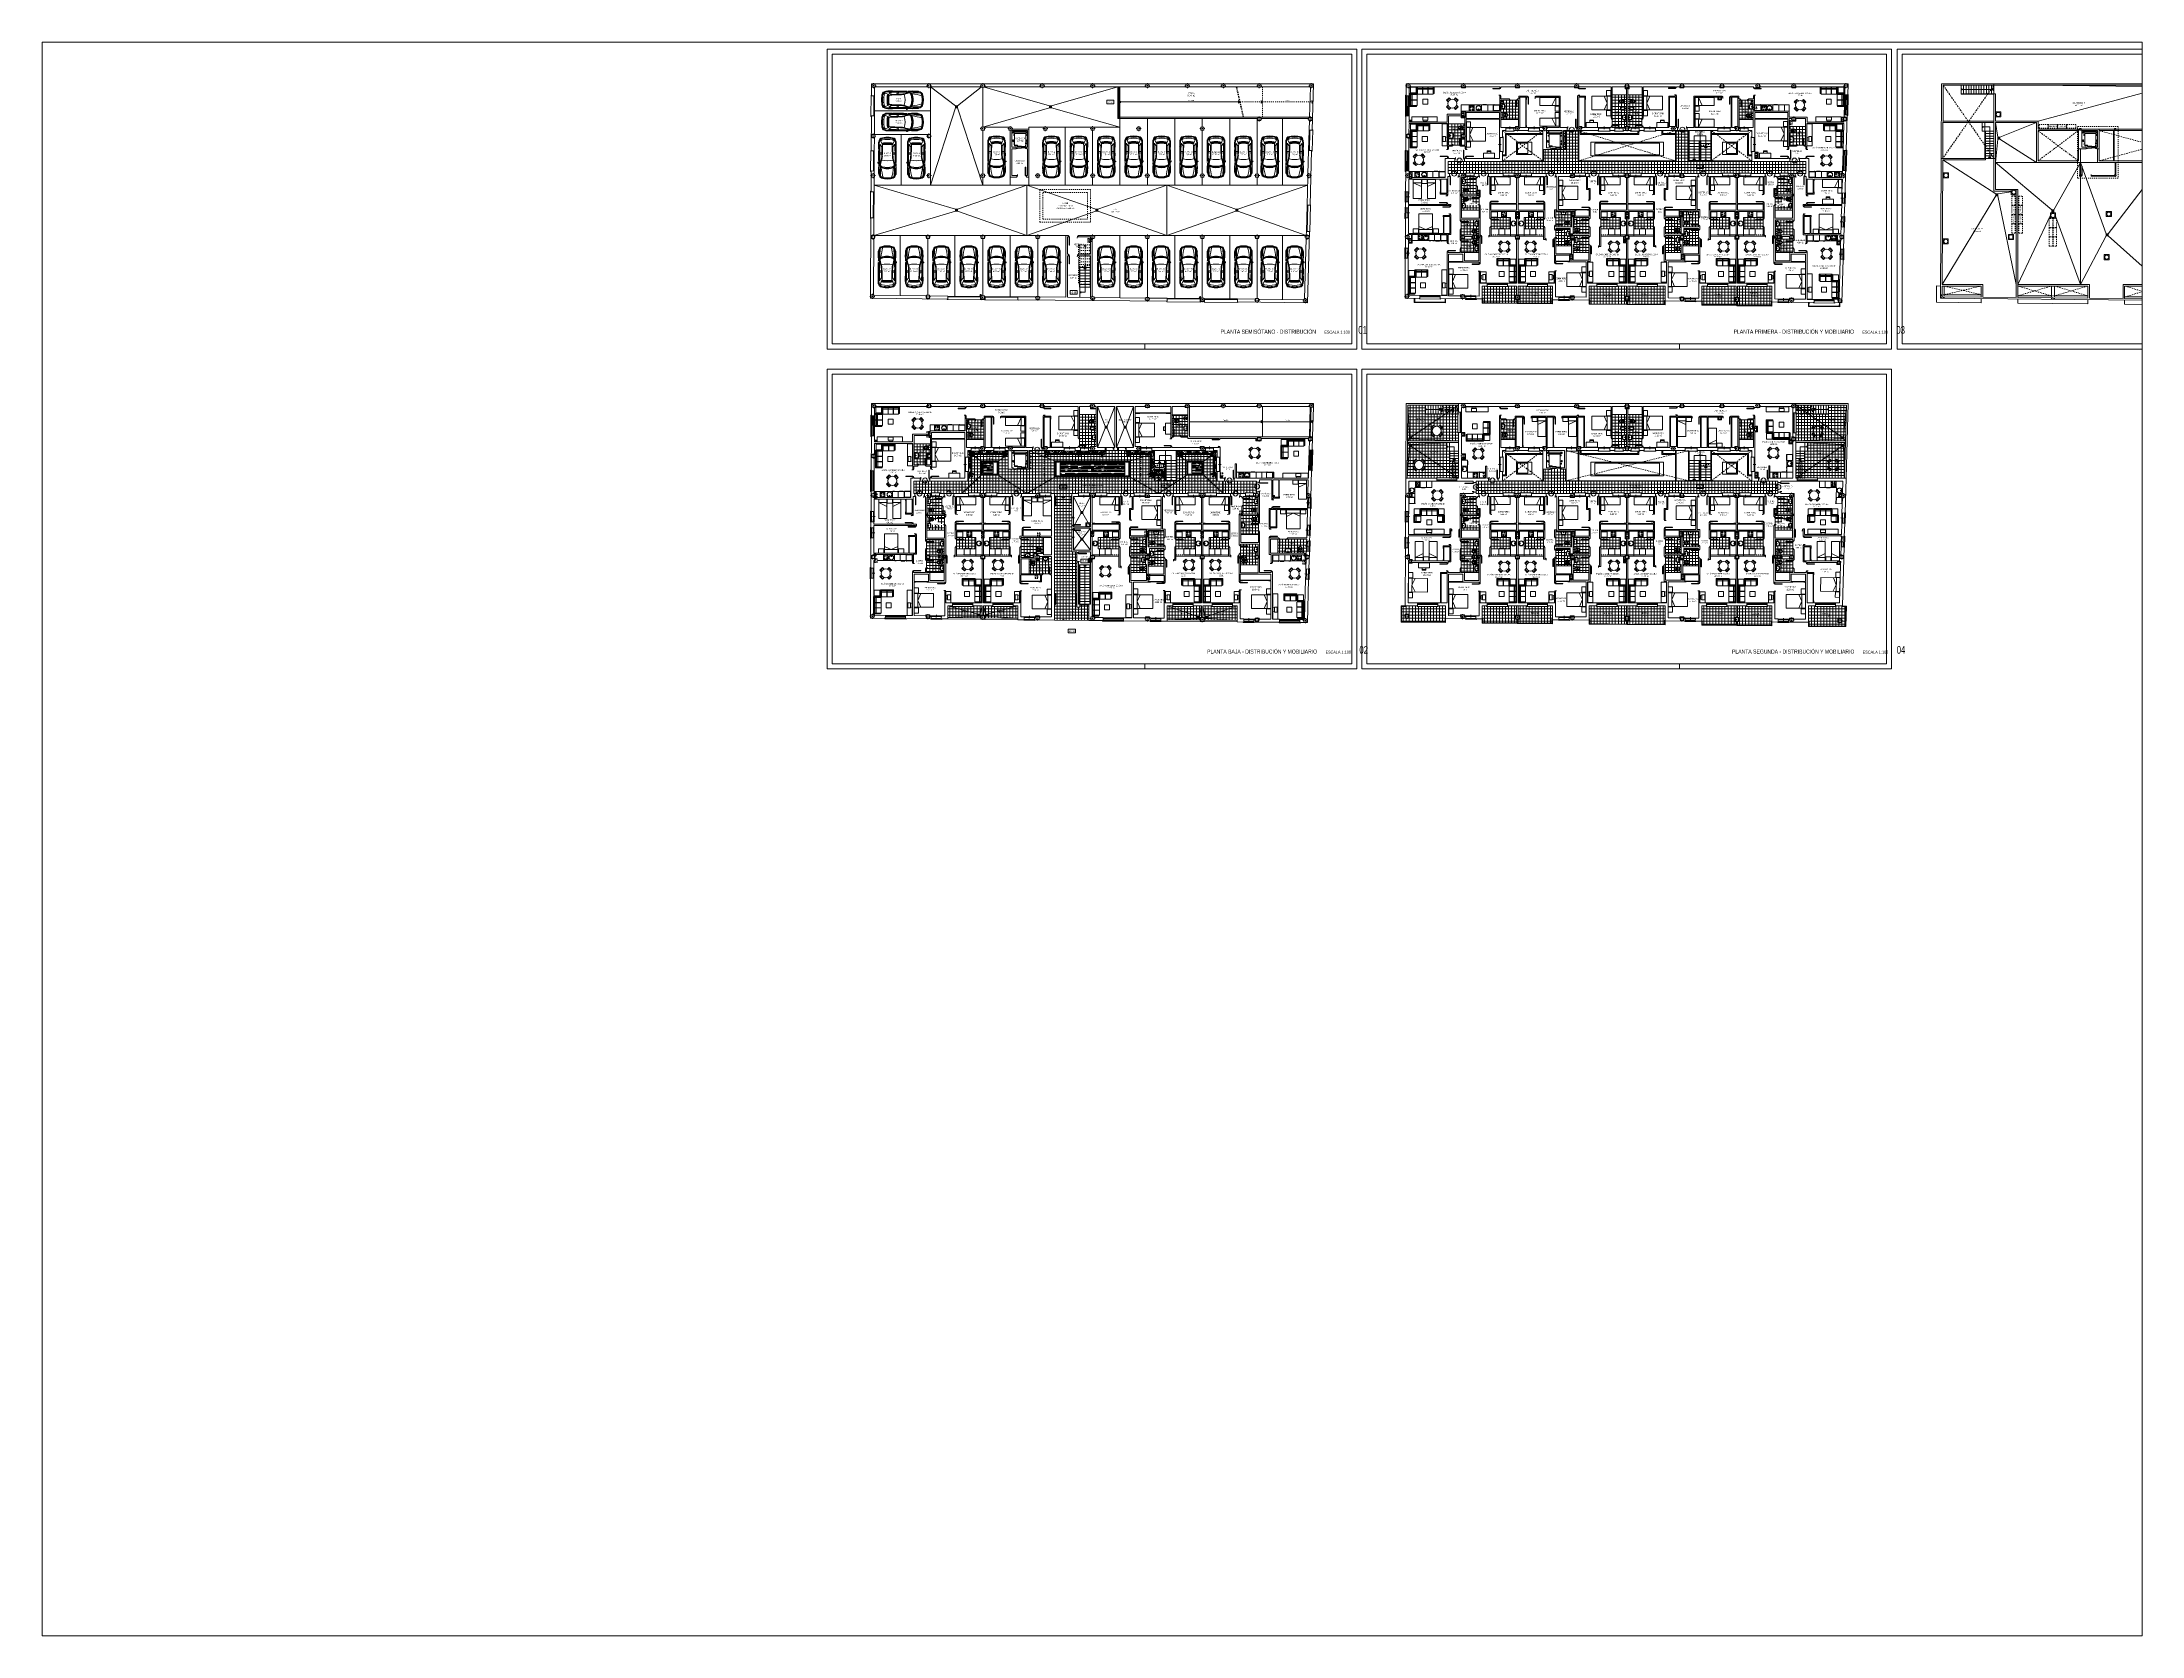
# Paper-space layout 'Layout1' of a CAD drawing. Header units: millimetres. Extents: x 26 to 231, y 20 to 176.
# The model-space entities are those that its viewports show. They can reach past a viewport. Long polylines and large blocks are cut down to what shows.
import ezdxf
from ezdxf.enums import TextEntityAlignment as Align

# ---------------------------------------------------------------- set-up
doc = ezdxf.new("R2010")
doc.units = ezdxf.units.MM
doc.header["$LTSCALE"] = 0.35
for name, pattern in [('DASHDOT', [1, 0.5, -0.25, 0, -0.25]), ('HIDDEN', [0.375, 0.25, -0.125]), ('PUNTOS', [6.35, 0, -6.35])]:
    doc.linetypes.add(name, pattern=pattern)
doc.layers.get('0').update_dxf_attribs({"color": 5, "lineweight": 0})
doc.layers.add('AGUA', color=7, linetype='Continuous', lineweight=0, true_color=0xc1dff0)
doc.layers.add('VEGETACION', color=7, linetype='Continuous', lineweight=0, true_color=0x5c7a00)
for name, color, linetype, lineweight in [('ASCENSOR', 9, 'Continuous', 0), ('BAJANTES', 9, 'Continuous', 0), ('BARRIDO_PUERTA', 251, 'PUNTOS', 0), ('CARATULA', 7, 'Continuous', 0), ('CARPINTERIA', 4, 'Continuous', 0), ('CLIMATIZACIÓN_MÁQUINAS2', 8, 'HIDDEN', 0), ('COCINA', 7, 'Continuous', 0), ('CUBIERTA', 2, 'Continuous', 0), ('ESCALERAS', 7, 'Continuous', 0), ('FORMATO', 7, 'Continuous', 0), ('GRAFISMOS', 8, 'DASHDOT', 0), ('MOBILIARIO', 7, 'Continuous', 0), ('MUEBLES', 7, 'Continuous', 0), ('MUROS', 1, 'Continuous', 0), ('OCULTO', 11, 'HIDDEN', 0), ('PARKING', 9, 'Continuous', 0), ('PENDIENTES', 250, 'Continuous', 0), ('PILARES', 7, 'Continuous', 0), ('PROY', 9, 'Continuous', 0), ('SANITAIROS', 7, 'Continuous', 0), ('SANITARIOS', 7, 'Continuous', 0), ('SENTIDO_ESCALERA', 9, 'Continuous', 0), ('SHUNT', 9, 'Continuous', 0), ('SOLERIA', 251, 'Continuous', 0), ('SUMIDEROS', 8, 'Continuous', 0), ('SUPERFICIES', 2, 'Continuous', 0), ('TEXTOS', 3, 'Continuous', 0), ('TRAMAS', 8, 'Continuous', 0), ('VISTO', 251, 'Continuous', 0)]:
    doc.layers.add(name, color=color, linetype=linetype, lineweight=lineweight)
doc.styles.add('SWIS721 Lt', font='swisscl.ttf')
pattern_1 = [(90, (1501.45743, -44.68548), (-0.3, 6e-17), []), (180, (1501.45743, -44.68548), (-6e-17, -0.3), [])]
pattern_2 = [(90, (1509.04582, -44.68548), (0.3, 6e-17), []), (7e-15, (1509.04582, -44.68548), (6e-17, -0.3), [])]
pattern_3 = [(90, (1501.45743, -12.98548), (-0.3, 6e-17), []), (180, (1501.45743, -12.98548), (-6e-17, -0.3), [])]
pattern_4 = [(90, (1509.04582, -12.98548), (0.3, 6e-17), []), (7e-15, (1509.04582, -12.98548), (6e-17, -0.3), [])]
pattern_5 = [(50, (1448.61184, -37.91048), (0.215178, -0.0188256), [0.0225, -0.2475]), (355, (1448.61184, -37.91048), (-0.0416254, 0.2256576), [0.018, -0.198]), (100.4514, (1448.62977, -37.91205), (0.1735528, 0.2068319), [0.019122, -0.2103426]), (46.1842, (1448.61184, -37.85048), (0.3201723, -0.0496557), [0.03375, -0.37125]), (96.6356, (1448.63852, -37.85462), (0.280399, 0.2922354), [0.028683, -0.315514]), (351.1842, (1448.61184, -37.85048), (0.2803986, 0.2922356), [0.027, -0.297]), (21, (1448.64184, -37.86548), (0.1790721, -0.1207857), [0.0225, -0.2475]), (326, (1448.64184, -37.86548), (0.0729946, 0.217545), [0.018, -0.198]), (71.4514, (1448.65677, -37.87555), (0.2520668, 0.0967591), [0.019122, -0.2103426]), (37.5, (1448.61184, -37.91048), (0.00364796, 0.09986816), [0, -0.1956, 0, -0.201, 0, -0.19875]), (7.5, (1448.61184, -37.91048), (0.07892086, 0.1183235), [0, -0.1146, 0, -0.1911, 0, -0.07575]), (327.5, (1448.54494, -37.91048), (0.16014673, -0.00676646), [0, -0.075, 0, -0.234, 0, -0.3105]), (317.5, (1448.51494, -37.91048), (0.1749559, 0.0300315), [0, -0.0975, 0, -0.1554, 0, -0.2205])]
pattern_6 = [(90, (1462.46269, -37.83548), (-0.0525, 1e-17), [])]
pattern_7 = [(0, (1462.46269, -37.83548), (2e-17, 0.053125), [])]
pattern_8 = [(90, (1442.061843, -37.83548), (-0.0525, 1e-17), [])]
pattern_9 = [(0, (1442.061843, -37.83548), (2e-17, 0.053125), [])]

# ---------------------------------------------------------------- blocks, each defined once
blk = doc.blocks.new('S BIDE1')
at = {"layer": 'SANITARIOS'}
blk.add_line((-0.12, 0), (0.12, 0), dxfattribs=at)
for centre, radius in [((0, -0.08), 0.0175), ((0, -0.21), 0.023)]:
    blk.add_circle(centre, radius, dxfattribs=at)
for centre, radius, start, end in [((2.06, -0.29), 2.24, 174.0757, 183.9117), ((-0.07, -0.07), 0.1, 143.7352, 174.0757), ((0.1, -0.43), 0.28, 183.9117, 195.9492), ((-0.07, -0.48), 0.1, 195.9492, 254.7244), ((-0.12, -0.03), 0.03, 90, 143.7359), ((-0.05, -0.22), 0.075, 101.7302, 178.0219), ((2.06, -0.29), 2.18, 178.0219, 184.2815), ((-0.05, -0.45), 0.07, 184.2815, 258.4376), ((0, -0.23), 0.36, 254.7244, 285.2756), ((0, -0.44), 0.3, 78.2698, 101.7302), ((0, -0.23), 0.3, 258.4376, 281.5624), ((0.05, -0.22), 0.075, 1.9781, 78.2698), ((0.05, -0.45), 0.07, 281.5624, 355.7185), ((0.07, -0.48), 0.1, 285.2756, 344.0508), ((0.12, -0.03), 0.03, 36.2641, 90), ((-2.06, -0.29), 2.18, 355.7185, 1.9781), ((0.07, -0.07), 0.1, 5.9243, 36.2648), ((-0.1, -0.43), 0.28, 344.0508, 356.0883), ((-2.06, -0.29), 2.24, 356.0883, 5.9243)]:
    blk.add_arc(centre, radius, start, end, dxfattribs=at)
blk = doc.blocks.new('S LAVABO1')
at = {"layer": 'SANITARIOS'}
for p, q in [((0.3, 0), (-0.3, 0)), ((-0.21, -0.13), (0.21, -0.13))]:
    blk.add_line(p, q, dxfattribs=at)
for centre, radius in [((-0.1, -0.07), 0.015), ((0, -0.07), 0.0175), ((0, -0.21), 0.023), ((0.1, -0.07), 0.015)]:
    blk.add_circle(centre, radius, dxfattribs=at)
for centre, radius, start, end in [((-0.3, -0.01), 0.01, 90, 173.6262), ((0.3, -0.01), 0.01, 6.3738, 90), ((1.18, -0.18), 1.5, 173.6262, 182.693), ((0.19, -0.22), 0.5, 182.693, 199.3406), ((-0.13, -0.34), 0.16, 199.3406, 257.4429), ((-0.23, -0.17), 0.04, 95.5937, 179.6995), ((1.19, -0.22), 1.45, 178.0234, 180.898), ((0.19, -0.22), 0.454, 182.693, 199.3406), ((-0.13, -0.34), 0.114, 199.3406, 257.4429), ((-0.21, -0.38), 0.25, 90, 95.5937), ((-0.06, 0), 0.5, 257.4429, 266.4982), ((-0.06, 0), 0.454, 257.4429, 266.4982), ((0, 1), 1.45, 266.4982, 273.5018), ((0, 1), 1.5, 266.4982, 273.5018), ((0.06, 0), 0.454, 273.5018, 282.5571), ((0.06, 0), 0.5, 273.5018, 282.5571), ((0.13, -0.34), 0.114, 282.5571, 340.6594), ((0.13, -0.34), 0.16, 282.5571, 340.6594), ((0.21, -0.38), 0.25, 84.4063, 90), ((0.23, -0.17), 0.04, 0.3005, 84.4063), ((-0.19, -0.22), 0.454, 340.6594, 357.307), ((-1.19, -0.22), 1.45, 359.102, 1.9766), ((-0.19, -0.22), 0.5, 340.6594, 357.307), ((-1.18, -0.18), 1.5, 357.307, 6.3738)]:
    blk.add_arc(centre, radius, start, end, dxfattribs=at)
blk = doc.blocks.new('S INODORO1')
at = {"layer": 'SANITARIOS'}
for p, q in [((0.19, 0), (-0.19, 0)), ((-0.2, -0.02), (-0.2, -0.14)), ((-0.19, -0.16), (-0.19, -0.16)), ((-0.16, -0.18), (0.16, -0.18)), ((-0.05, -0.44), (-0.05, -0.42)), ((0.05, -0.44), (0.05, -0.42)), ((0.19, -0.16), (0.19, -0.16)), ((0.2, -0.02), (0.2, -0.14))]:
    blk.add_line(p, q, dxfattribs=at)
blk.add_lwpolyline([(0.12, -0.37, 0.314585), (0.07, -0.3)], format="xyb", dxfattribs=at)
for centre, radius in [((-0.08, -0.24), 0.0075), ((0, -0.09), 0.0135), ((0, -0.09), 0.0135), ((0.08, -0.24), 0.0075)]:
    blk.add_circle(centre, radius, dxfattribs=at)
for centre, radius, start, end in [((0.18, -0.02), 0.02, 0, 65.6901), ((-0.18, -0.02), 0.02, 114.3099, 180), ((-0.18, -0.14), 0.019, 180, 235.0628), ((-0.16, -0.15), 0.025, 196.2152, 246.6224), ((5.32, -0.38), 5.5, 177.8638, 180.7095), ((0.37, -0.44), 0.55, 180.7095, 194.5395), ((-0.16, -0.15), 0.025, 246.6224, 270), ((-0.03, -0.55), 0.134, 194.5395, 261.1838), ((-0.04, -0.37), 0.075, 109.984, 179.8352), ((5.32, -0.38), 5.44, 179.8352, 180.7095), ((0.37, -0.44), 0.49, 180.7095, 194.5395), ((-0.03, -0.55), 0.074, 194.5395, 261.1838), ((0, -0.49), 0.2, 70.016, 109.984), ((-0.03, -0.42), 0.02, 99.7151, 180), ((0, -0.44), 0.047, 180, 270), ((0, -0.36), 0.33, 261.1838, 278.8162), ((0, -0.36), 0.27, 261.1838, 278.8162), ((0, -0.58), 0.18, 80.2849, 99.7151), ((0, -0.44), 0.047, 270, 0), ((0.03, -0.42), 0.02, 0, 80.2849), ((0.03, -0.55), 0.074, 278.8162, 345.4605), ((0.03, -0.55), 0.134, 278.8162, 345.4605), ((-0.37, -0.44), 0.49, 345.4605, 359.2905), ((-5.32, -0.38), 5.44, 359.2905, 0.1648), ((0.16, -0.15), 0.025, 270, 293.3776), ((-0.37, -0.44), 0.55, 345.4605, 359.2905), ((0.16, -0.15), 0.025, 293.3776, 343.7848), ((-5.32, -0.38), 5.5, 359.2905, 2.1362), ((0.18, -0.14), 0.019, 304.9372, 0)]:
    blk.add_arc(centre, radius, start, end, dxfattribs=at)
blk = doc.blocks.new('A$C5D7F19AB')
at = {"layer": 'CARPINTERIA'}
for p, q in [((1.23, 0.07), (0, 0.07)), ((0.07, 0.03), (1.16, 0.03)), ((1.23, 0), (0, 0))]:
    blk.add_line(p, q, dxfattribs=at)
for points in [[(0.07, 0), (0.07, 0.07)], [(1.16, 0), (1.16, 0.07)]]:
    blk.add_lwpolyline(points, dxfattribs=at)
blk = doc.blocks.new('C P092')
at = {"layer": 'BARRIDO_PUERTA'}
blk.add_arc((0.07, 0), 0.92, 0, 87.5081, dxfattribs=at)
at = {"layer": 'CARPINTERIA'}
for p, q in [((0, 0), (0.07, 0)), ((0.07, 0.92), (0.11, 0.92)), ((0.07, 0), (0.07, 0.92)), ((0.11, 0), (0.07, 0)), ((0.07, 0), (0.07, -0.07)), ((0.11, 0.92), (0.11, 0)), ((0.99, 0), (0.99, -0.07)), ((1.06, 0), (0.99, 0)), ((0.07, -0.07), (0, -0.07)), ((0.99, -0.07), (1.06, -0.07))]:
    blk.add_line(p, q, dxfattribs=at)
blk = doc.blocks.new('A$C5B2F203D')
at = {"layer": 'CARPINTERIA'}
for p, q in [((1.06, 0.07), (3.3, 0.07)), ((1.06, 0.07), (1.06, 0)), ((1.13, 0.07), (1.13, 0)), ((1.13, 0.03), (3.23, 0.03)), ((1.06, 0), (3.3, 0))]:
    blk.add_line(p, q, dxfattribs=at)
blk.add_lwpolyline([(3.23, 0), (3.23, 0.07)], dxfattribs=at)
blk.add_blockref('C P092', (0, 0.07), dxfattribs=at)
blk = doc.blocks.new('SHUNT 41x26 OCULTO')
at = {"layer": 'OCULTO'}
for p, q in [((0, 0.26), (0, 0)), ((0.41, 0.26), (0, 0.26)), ((0, 0), (0.41, 0)), ((0.03, 0.23), (0.03, 0.03)), ((0.03, 0.23), (0.23, 0.23)), ((0.03, 0.03), (0.23, 0.03)), ((0.23, 0.23), (0.23, 0.03)), ((0.38, 0.23), (0.26, 0.23)), ((0.26, 0.23), (0.26, 0.03)), ((0.38, 0.03), (0.26, 0.03)), ((0.38, 0.23), (0.38, 0.03)), ((0.41, 0.26), (0.41, 0))]:
    blk.add_line(p, q, dxfattribs=at)
blk = doc.blocks.new('SHUNT 56x21 OCULTO')
at = {"layer": 'OCULTO'}
for p, q in [((0, 0.26), (0, 0)), ((0.56, 0.26), (0, 0.26)), ((0, 0), (0.56, 0)), ((0.15, 0.23), (0.03, 0.23)), ((0.03, 0.23), (0.03, 0.03)), ((0.15, 0.03), (0.03, 0.03)), ((0.15, 0.23), (0.15, 0.03)), ((0.18, 0.23), (0.18, 0.03)), ((0.18, 0.23), (0.38, 0.23)), ((0.18, 0.03), (0.38, 0.03)), ((0.38, 0.23), (0.38, 0.03)), ((0.53, 0.23), (0.41, 0.23)), ((0.41, 0.23), (0.41, 0.03)), ((0.53, 0.03), (0.41, 0.03)), ((0.53, 0.23), (0.53, 0.03)), ((0.56, 0.26), (0.56, 0))]:
    blk.add_line(p, q, dxfattribs=at)
blk = doc.blocks.new('SHUNT o15 OCULTO')
at = {"layer": 'OCULTO'}
blk.add_line((-0.05, -0.05), (0.05, 0.05), dxfattribs=at)
blk.add_circle((0, 0), 0.075, dxfattribs=at)
blk = doc.blocks.new('SUMIDERO')
at = {"layer": 'SUMIDEROS'}
for p, q in [((0.1, 0.1), (-0.1, 0.1)), ((-0.1, -0.1), (-0.1, 0.1)), ((0.08, 0.05), (-0.08, 0.05)), ((0.08, 0), (-0.08, 0)), ((0.1, -0.1), (0.1, 0.1)), ((-0.1, -0.1), (0.1, -0.1)), ((0.08, -0.05), (-0.08, -0.05))]:
    blk.add_line(p, q, dxfattribs=at)
blk = doc.blocks.new('A$C004A565C')
at = {"layer": 'SUMIDEROS'}
for p, q in [((3.15, 0.2), (0, 0.2)), ((0, 0.2), (0, 0)), ((0.05, 0.18), (0.05, 0.02)), ((0.1, 0.18), (0.1, 0.02)), ((0.15, 0.18), (0.15, 0.02)), ((0.21, 0.18), (0.21, 0.02)), ((0.26, 0.18), (0.26, 0.02)), ((0.31, 0.18), (0.31, 0.02)), ((0.36, 0.18), (0.36, 0.02)), ((0.42, 0.18), (0.42, 0.02)), ((0.47, 0.18), (0.47, 0.02)), ((0.52, 0.18), (0.52, 0.02)), ((0.57, 0.18), (0.57, 0.02)), ((0.63, 0.18), (0.63, 0.02)), ((0.68, 0.18), (0.68, 0.02)), ((0.73, 0.18), (0.73, 0.02)), ((0.78, 0.18), (0.78, 0.02)), ((0.84, 0.18), (0.84, 0.02)), ((0.89, 0.18), (0.89, 0.02)), ((0.94, 0.18), (0.94, 0.02)), ((0.99, 0.18), (0.99, 0.02)), ((1.05, 0.18), (1.05, 0.02)), ((1.1, 0.18), (1.1, 0.02)), ((1.15, 0.18), (1.15, 0.02)), ((1.2, 0.18), (1.2, 0.02)), ((1.26, 0.18), (1.26, 0.02)), ((1.31, 0.18), (1.31, 0.02)), ((1.36, 0.18), (1.36, 0.02)), ((1.41, 0.18), (1.41, 0.02)), ((1.47, 0.18), (1.47, 0.02)), ((1.52, 0.18), (1.52, 0.02)), ((1.57, 0.18), (1.57, 0.02)), ((1.63, 0.18), (1.63, 0.02)), ((1.68, 0.18), (1.68, 0.02)), ((1.73, 0.18), (1.73, 0.02)), ((1.78, 0.18), (1.78, 0.02)), ((1.84, 0.18), (1.84, 0.02)), ((1.89, 0.18), (1.89, 0.02)), ((1.94, 0.18), (1.94, 0.02)), ((1.99, 0.18), (1.99, 0.02)), ((2.05, 0.18), (2.05, 0.02)), ((2.1, 0.18), (2.1, 0.02)), ((2.15, 0.18), (2.15, 0.02)), ((2.2, 0.18), (2.2, 0.02)), ((2.26, 0.18), (2.26, 0.02)), ((2.31, 0.18), (2.31, 0.02)), ((2.36, 0.18), (2.36, 0.02)), ((2.41, 0.18), (2.41, 0.02)), ((2.47, 0.18), (2.47, 0.02)), ((2.52, 0.18), (2.52, 0.02)), ((2.57, 0.18), (2.57, 0.02)), ((2.62, 0.18), (2.62, 0.02)), ((2.68, 0.18), (2.68, 0.02)), ((2.73, 0.18), (2.73, 0.02)), ((2.78, 0.18), (2.78, 0.02)), ((2.83, 0.18), (2.83, 0.02)), ((2.89, 0.18), (2.89, 0.02)), ((2.94, 0.18), (2.94, 0.02)), ((2.99, 0.18), (2.99, 0.02)), ((3.04, 0.18), (3.04, 0.02)), ((3.1, 0.18), (3.1, 0.02)), ((3.15, 0), (3.15, 0.2)), ((3.15, 0), (0, 0))]:
    blk.add_line(p, q, dxfattribs=at)
blk = doc.blocks.new('ARB PLANTA3')
at = {"layer": 'VEGETACION'}
for p, q in [((0.02, 0.23), (0.04, 0.23)), ((0.04, 0.23), (0.04, 0.2)), ((0.04, 0.2), (0.04, 0.22)), ((0.04, 0.2), (0.05, 0.18)), ((0.04, 0.18), (0.05, 0.16)), ((0.05, 0.16), (0.09, 0.17)), ((0.09, 0.17), (0.1, 0.18)), ((0.17, 0.31), (0.16, 0.31)), ((0.16, 0.31), (0.18, 0.29)), ((0.17, 0.25), (0.17, 0.31)), ((0.18, 0.28), (0.2, 0.27)), ((0.18, 0.21), (0.18, 0.2)), ((0.18, 0.2), (0.19, 0.19)), ((0.19, 0.19), (0.2, 0.18)), ((0.2, 0.27), (0.2, 0.27)), ((0.2, 0.27), (0.23, 0.25)), ((0.2, 0.18), (0.2, 0.23)), ((0.25, 0.26), (0.26, 0.29)), ((0.26, 0.29), (0.27, 0.3)), ((0.29, 0.23), (0.26, 0.19)), ((0.27, 0.3), (0.28, 0.28)), ((0.29, 0.23), (0.36, 0.33)), ((0.29, 0.24), (0.29, 0.23)), ((0.31, 0.23), (0.29, 0.23)), ((0.32, 0.2), (0.31, 0.23)), ((0.32, 0.08), (0.31, 0.08)), ((0.36, 0.2), (0.32, 0.19)), ((0.32, 0.19), (0.32, 0.2)), ((0.34, 0.09), (0.32, 0.08)), ((0.36, 0.08), (0.35, 0.08)), ((0.36, 0.08), (0.35, 0.08)), ((0.35, 0), (0.36, 0.02)), ((0.36, 0.33), (0.36, 0.27)), ((0.37, 0.29), (0.36, 0.27)), ((0.38, 0.19), (0.36, 0.2)), ((0.36, 0.08), (0.37, 0.08)), ((0.38, 0.02), (0.37, 0.02)), ((0.37, 0.02), (0.37, 0.02)), ((0.38, 0.21), (0.38, 0.18)), ((0.38, 0.16), (0.38, 0.19)), ((0.41, 0.03), (0.38, 0.02)), ((0.41, 0.08), (0.4, 0.05)), ((0.4, 0.01), (0.41, 0.01)), ((0.44, 0.28), (0.41, 0.3)), ((0.41, 0.21), (0.44, 0.23)), ((0.41, 0.11), (0.42, 0.13)), ((0.42, 0.13), (0.41, 0.13)), ((0.41, 0.13), (0.41, 0.11)), ((0.41, 0.11), (0.41, 0.1)), ((0.41, 0.1), (0.41, 0.08)), ((0.42, 0.18), (0.44, 0.18)), ((0.42, 0.13), (0.42, 0.14)), ((0.42, 0.14), (0.42, 0.13)), ((0.44, 0.23), (0.46, 0.24)), ((0.46, 0.24), (0.48, 0.26)), ((0.46, 0.17), (0.46, 0.16)), ((0.46, 0.16), (0.47, 0.13)), ((0.46, 0.16), (0.47, 0.15)), ((0.48, 0.29), (0.47, 0.29)), ((0.47, 0.15), (0.47, 0.12)), ((0.47, 0.12), (0.48, 0.13)), ((0.47, 0.08), (0.5, 0.08)), ((0.52, 0.3), (0.48, 0.29)), ((0.48, 0.14), (0.51, 0.16)), ((0.48, 0.13), (0.48, 0.14)), ((0.53, 0.1), (0.49, 0.08)), ((0.51, 0.16), (0.54, 0.2)), ((0.51, 0.16), (0.51, 0.16)), ((0.53, 0.11), (0.52, 0.1)), ((0.54, 0.2), (0.53, 0.16)), ((0.53, 0.14), (0.56, 0.16)), ((0.55, 0.08), (0.53, 0.1)), ((0.54, 0.03), (0.55, 0.08)), ((0.56, 0.16), (0.59, 0.16)), ((0.59, 0.04), (0.58, 0.05)), ((0.59, 0.17), (0.6, 0.15)), ((0.63, 0.15), (0.59, 0.12)), ((0.59, 0.12), (0.62, 0.09)), ((0.62, 0.07), (0.59, 0.04)), ((0.6, 0.15), (0.62, 0.14)), ((0.61, 0.01), (0.61, -0.01)), ((0.61, 0), (0.64, -0.01)), ((0.62, 0.14), (0.64, 0.15)), ((0.62, 0.09), (0.65, 0.08)), ((0.65, 0.08), (0.62, 0.07)), ((0.64, 0.15), (0.65, 0.15)), ((0.64, 0.03), (0.65, 0.05)), ((0.64, -0.01), (0.64, 0.03)), ((0.65, 0.05), (0.67, 0.04)), ((0.69, 0.06), (0.68, 0.08)), ((0.68, 0.08), (0.7, 0.07)), ((0.72, 0.12), (0.7, 0.12)), ((0.76, 0.11), (0.72, 0.12)), ((0.72, 0.04), (0.74, 0.05)), ((0.74, 0.06), (0.76, 0.08)), ((0.74, 0.05), (0.74, 0.06)), ((0.76, 0.08), (0.76, 0.11))]:
    blk.add_line(p, q, dxfattribs=at)
blk = doc.blocks.new('A$C11F77CA4')
at = {"layer": 'VEGETACION'}
for p, q in [((0, 0.48), (0.02, 0.48)), ((0.02, 0.48), (0.02, 0.45)), ((0.02, 0.45), (0.02, 0.47)), ((0.02, 0.45), (0.03, 0.43)), ((0.02, 0.43), (0.03, 0.41)), ((0.03, 0.41), (0.08, 0.42)), ((0.08, 0.42), (0.09, 0.43)), ((0.15, 0.56), (0.14, 0.56)), ((0.14, 0.56), (0.17, 0.54)), ((0.16, 0.5), (0.15, 0.56)), ((0.16, 0.46), (0.16, 0.45)), ((0.16, 0.45), (0.17, 0.44)), ((0.17, 0.53), (0.18, 0.52)), ((0.17, 0.44), (0.18, 0.43)), ((0.18, 0.52), (0.19, 0.52)), ((0.18, 0.43), (0.18, 0.48)), ((0.19, 0.52), (0.21, 0.5)), ((0.23, 0.51), (0.24, 0.54)), ((0.24, 0.54), (0.25, 0.55)), ((0.27, 0.48), (0.24, 0.44)), ((0.25, 0.55), (0.26, 0.53)), ((0.27, 0.48), (0.34, 0.58)), ((0.27, 0.49), (0.27, 0.48)), ((0.29, 0.48), (0.27, 0.48)), ((0.31, 0.45), (0.29, 0.48)), ((0.32, 0.34), (0.3, 0.33)), ((0.3, 0.33), (0.3, 0.33)), ((0.34, 0.45), (0.31, 0.44)), ((0.31, 0.44), (0.31, 0.45)), ((0.34, 0.33), (0.33, 0.33)), ((0.34, 0.33), (0.33, 0.33)), ((0.33, 0.25), (0.34, 0.27)), ((0.34, 0.58), (0.35, 0.52)), ((0.36, 0.44), (0.34, 0.45)), ((0.34, 0.33), (0.35, 0.33)), ((0.35, 0.54), (0.35, 0.52)), ((0.36, 0.46), (0.36, 0.43)), ((0.36, 0.41), (0.36, 0.44)), ((0.39, 0.28), (0.36, 0.27)), ((0.36, 0.27), (0.36, 0.27)), ((0.36, 0.27), (0.36, 0.27)), ((0.38, 0.26), (0.4, 0.26)), ((0.39, 0.46), (0.42, 0.48)), ((0.39, 0.36), (0.4, 0.38)), ((0.4, 0.36), (0.39, 0.35)), ((0.39, 0.35), (0.39, 0.32)), ((0.39, 0.32), (0.39, 0.3)), ((0.42, 0.53), (0.4, 0.55)), ((0.4, 0.43), (0.42, 0.43)), ((0.4, 0.38), (0.4, 0.39)), ((0.4, 0.39), (0.4, 0.38)), ((0.4, 0.38), (0.4, 0.38)), ((0.4, 0.38), (0.4, 0.36)), ((0.42, 0.48), (0.44, 0.49)), ((0.44, 0.49), (0.46, 0.51)), ((0.44, 0.42), (0.44, 0.41)), ((0.44, 0.41), (0.46, 0.38)), ((0.44, 0.41), (0.46, 0.4)), ((0.46, 0.54), (0.45, 0.54)), ((0.45, 0.33), (0.48, 0.33)), ((0.5, 0.55), (0.46, 0.54)), ((0.46, 0.4), (0.46, 0.37)), ((0.46, 0.37), (0.47, 0.38)), ((0.47, 0.39), (0.49, 0.4)), ((0.47, 0.38), (0.47, 0.39)), ((0.51, 0.35), (0.47, 0.33)), ((0.49, 0.4), (0.5, 0.41)), ((0.5, 0.41), (0.53, 0.45)), ((0.51, 0.36), (0.5, 0.35)), ((0.53, 0.45), (0.51, 0.41)), ((0.51, 0.39), (0.54, 0.41)), ((0.53, 0.33), (0.51, 0.35)), ((0.52, 0.28), (0.53, 0.33)), ((0.54, 0.41), (0.57, 0.41)), ((0.57, 0.42), (0.58, 0.4)), ((0.61, 0.4), (0.57, 0.37)), ((0.57, 0.37), (0.61, 0.34)), ((0.58, 0.29), (0.57, 0.3)), ((0.58, 0.4), (0.6, 0.39)), ((0.61, 0.31), (0.58, 0.29)), ((0.59, 0.26), (0.59, 0.24)), ((0.59, 0.25), (0.62, 0.24)), ((0.6, 0.39), (0.62, 0.4)), ((0.61, 0.34), (0.63, 0.33)), ((0.63, 0.33), (0.61, 0.31)), ((0.62, 0.4), (0.63, 0.4)), ((0.62, 0.28), (0.63, 0.3)), ((0.62, 0.24), (0.62, 0.28)), ((0.63, 0.3), (0.65, 0.29)), ((0.67, 0.31), (0.66, 0.33)), ((0.66, 0.33), (0.68, 0.32)), ((0.7, 0.37), (0.68, 0.37)), ((0.74, 0.36), (0.7, 0.37)), ((0.7, 0.29), (0.72, 0.3)), ((0.72, 0.31), (0.74, 0.33)), ((0.72, 0.3), (0.72, 0.31)), ((0.74, 0.33), (0.74, 0.36)), ((0.86, 0.41), (0.84, 0.4)), ((0.84, 0.4), (0.86, 0.37)), ((0.86, 0.45), (0.85, 0.46)), ((0.85, 0.39), (0.85, 0.39)), ((0.87, 0.37), (0.85, 0.39)), ((0.87, 0.43), (0.86, 0.45)), ((0.87, 0.3), (0.86, 0.29)), ((0.86, 0.29), (0.87, 0.26)), ((0.87, 0.29), (0.86, 0.29)), ((0.87, 0.37), (0.87, 0.37)), ((0.9, 0.37), (0.87, 0.37)), ((0.88, 0.3), (0.87, 0.29)), ((0.89, 0.22), (0.87, 0.22)), ((0.88, 0.2), (0.88, 0.21)), ((0.89, 0.2), (0.88, 0.2)), ((0.88, 0.2), (0.89, 0.2)), ((0.89, 0.2), (0.88, 0.2)), ((0.89, 0.36), (0.89, 0.36)), ((0.9, 0.19), (0.89, 0.2)), ((0.93, 0.46), (0.9, 0.46)), ((0.92, 0.36), (0.9, 0.37)), ((0.91, 0.55), (0.91, 0.54)), ((0.91, 0.54), (0.92, 0.52)), ((0.92, 0.52), (0.93, 0.52)), ((0.92, 0.46), (0.93, 0.47)), ((0.93, 0.46), (0.92, 0.46)), ((0.93, 0.52), (0.93, 0.53)), ((0.93, 0.53), (0.93, 0.52)), ((0.93, 0.52), (0.94, 0.51)), ((0.93, 0.46), (0.96, 0.44)), ((0.94, 0.52), (0.96, 0.52)), ((0.97, 0.42), (0.94, 0.45)), ((0.96, 0.52), (0.96, 0.52)), ((0.96, 0.51), (0.98, 0.5)), ((0.96, 0.44), (0.97, 0.44)), ((0.97, 0.44), (0.98, 0.48)), ((0.98, 0.51), (0.98, 0.51)), ((0.98, 0.51), (0.99, 0.51)), ((0.99, 0.51), (1.01, 0.48)), ((1.01, 0.49), (1, 0.48)), ((1, 0.47), (1, 0.47)), ((1.03, 0.55), (1.02, 0.56)), ((1.02, 0.56), (1.02, 0.56)), ((1.02, 0.47), (1.02, 0.47)), ((1.02, 0.47), (1.03, 0.47)), ((1.02, 0.46), (1.02, 0.46)), ((1.04, 0.55), (1.03, 0.55)), ((1.03, 0.47), (1.03, 0.47)), ((1.03, 0.47), (1.04, 0.46)), ((1.05, 0.27), (1.03, 0.26)), ((1.04, 0.12), (1.03, 0.1)), ((1.04, 0.46), (1.05, 0.45)), ((1.1, 0.37), (1.04, 0.37)), ((1.04, 0.37), (1.04, 0.35)), ((1.04, 0.17), (1.06, 0.2)), ((1.06, 0.16), (1.04, 0.17)), ((1.07, 0.14), (1.04, 0.12)), ((1.05, 0.45), (1.06, 0.44)), ((1.05, 0.25), (1.06, 0.23)), ((1.08, 0.56), (1.06, 0.58)), ((1.06, 0.44), (1.07, 0.44)), ((1.06, 0.37), (1.1, 0.37)), ((1.06, 0.23), (1.06, 0.21)), ((1.07, 0.17), (1.06, 0.16)), ((1.06, 0.16), (1.07, 0.14)), ((1.09, 0.08), (1.06, 0.07)), ((1.07, 0.01), (1.06, 0)), ((1.07, 0.44), (1.09, 0.43)), ((1.07, 0.02), (1.08, 0.04)), ((1.09, 0.02), (1.07, 0.02)), ((1.11, 0.54), (1.08, 0.56)), ((1.1, 0.41), (1.08, 0.43)), ((1.08, 0.04), (1.08, 0.05)), ((1.09, 0.55), (1.1, 0.54)), ((1.09, 0.43), (1.12, 0.42)), ((1.09, 0.08), (1.09, 0.08)), ((1.13, 0.45), (1.1, 0.45)), ((1.11, 0.38), (1.1, 0.37)), ((1.11, 0.52), (1.11, 0.52)), ((1.15, 0.37), (1.11, 0.36)), ((1.13, 0.05), (1.11, 0.05)), ((1.12, 0.51), (1.13, 0.48)), ((1.12, 0.49), (1.12, 0.49)), ((1.12, 0.42), (1.14, 0.42)), ((1.12, 0.15), (1.16, 0.18)), ((1.16, 0.08), (1.12, 0.11)), ((1.13, 0.46), (1.13, 0.49)), ((1.13, 0.07), (1.16, 0.08)), ((1.15, 0.04), (1.13, 0.05)), ((1.14, 0.42), (1.15, 0.43)), ((1.16, 0.27), (1.14, 0.26)), ((1.14, 0.26), (1.14, 0.27)), ((1.16, 0.24), (1.14, 0.25)), ((1.14, 0.25), (1.18, 0.25)), ((1.15, 0.45), (1.15, 0.47)), ((1.15, 0.43), (1.15, 0.45)), ((1.16, 0.47), (1.16, 0.5)), ((1.16, 0.5), (1.16, 0.5)), ((1.16, 0.34), (1.19, 0.37)), ((1.18, 0.25), (1.16, 0.27)), ((1.19, 0.22), (1.16, 0.24)), ((1.17, 0.54), (1.17, 0.54)), ((1.17, 0.5), (1.18, 0.51)), ((1.18, 0.51), (1.18, 0.52)), ((1.23, 0.47), (1.18, 0.47)), ((1.24, 0.54), (1.21, 0.56)), ((1.21, 0.56), (1.22, 0.53)), ((1.23, 0.62), (1.22, 0.61)), ((1.22, 0.53), (1.24, 0.52)), ((1.24, 0.62), (1.23, 0.62)), ((1.24, 0.59), (1.23, 0.6)), ((1.24, 0.59), (1.23, 0.6)), ((1.23, 0.6), (1.23, 0.6)), ((1.23, 0.6), (1.27, 0.59)), ((1.28, 0.47), (1.23, 0.47)), ((1.24, 0.62), (1.24, 0.63)), ((1.25, 0.63), (1.24, 0.62)), ((1.26, 0.55), (1.24, 0.54)), ((1.28, 0.55), (1.26, 0.55)), ((1.27, 0.59), (1.27, 0.59)), ((1.29, 0.56), (1.28, 0.55)), ((1.28, 0.45), (1.29, 0.44)), ((1.28, 0.43), (1.3, 0.44)), ((1.28, 0.42), (1.28, 0.43)), ((1.28, 0.27), (1.29, 0.28)), ((1.32, 0.58), (1.29, 0.59)), ((1.29, 0.59), (1.29, 0.56)), ((1.3, 0.44), (1.29, 0.44)), ((1.29, 0.44), (1.3, 0.44)), ((1.3, 0.4), (1.29, 0.41)), ((1.29, 0.28), (1.31, 0.28)), ((1.3, 0.44), (1.3, 0.43)), ((1.3, 0.39), (1.31, 0.39)), ((1.3, 0.15), (1.31, 0.15)), ((1.31, 0.43), (1.32, 0.44)), ((1.31, 0.39), (1.32, 0.38)), ((1.32, 0.36), (1.31, 0.36)), ((1.32, 0.36), (1.31, 0.34)), ((1.31, 0.34), (1.31, 0.33)), ((1.31, 0.33), (1.32, 0.33)), ((1.31, 0.27), (1.33, 0.29)), ((1.32, 0.28), (1.31, 0.27)), ((1.31, 0.17), (1.33, 0.2)), ((1.31, 0.16), (1.31, 0.17)), ((1.31, 0.15), (1.31, 0.16)), ((1.31, 0.16), (1.31, 0.16)), ((1.31, 0.16), (1.31, 0.16)), ((1.31, 0.16), (1.31, 0.16)), ((1.35, 0.58), (1.32, 0.58)), ((1.36, 0.48), (1.32, 0.47)), ((1.33, 0.44), (1.32, 0.44)), ((1.32, 0.41), (1.33, 0.42)), ((1.32, 0.39), (1.33, 0.39)), ((1.32, 0.38), (1.32, 0.38)), ((1.32, 0.38), (1.32, 0.36)), ((1.32, 0.33), (1.32, 0.32)), ((1.32, 0.32), (1.32, 0.31)), ((1.32, 0.31), (1.33, 0.3)), ((1.33, 0.29), (1.32, 0.29)), ((1.33, 0.28), (1.32, 0.28)), ((1.32, 0.27), (1.32, 0.27)), ((1.32, 0.22), (1.32, 0.22)), ((1.32, 0.22), (1.34, 0.22)), ((1.32, 0.2), (1.33, 0.2)), ((1.34, 0.2), (1.32, 0.19)), ((1.33, 0.42), (1.33, 0.41)), ((1.36, 0.25), (1.33, 0.24)), ((1.33, 0.2), (1.34, 0.2)), ((1.34, 0.22), (1.36, 0.25)), ((1.34, 0.22), (1.34, 0.22)), ((1.34, 0.22), (1.35, 0.22)), ((1.35, 0.22), (1.34, 0.21)), ((1.34, 0.21), (1.34, 0.22)), ((1.39, 0.54), (1.37, 0.54)), ((1.37, 0.54), (1.37, 0.53)), ((1.37, 0.53), (1.37, 0.52)), ((1.38, 0.6), (1.38, 0.59)), ((1.38, 0.59), (1.4, 0.55)), ((1.45, 0.48), (1.38, 0.5)), ((1.4, 0.55), (1.39, 0.54)), ((1.41, 0.61), (1.42, 0.62)), ((1.41, 0.57), (1.43, 0.56))]:
    blk.add_line(p, q, dxfattribs=at)
blk = doc.blocks.new('C VA100')
at = {"layer": 'CARPINTERIA'}
for p, q in [((0.5, 0), (0, 0)), ((0.07, 0), (0.07, -0.07)), ((0.43, 0), (0.43, -0.07)), ((0.5, -0.17), (0.5, 0.1)), ((1, 0), (0.5, 0)), ((0.57, 0), (0.57, -0.07)), ((0.93, 0), (0.93, -0.07)), ((-0.05, -0.35), (-0.05, -0.3)), ((1.05, -0.35), (-0.05, -0.35)), ((0.5, -0.07), (0, -0.07)), ((0.43, -0.035), (0.07, -0.035)), ((1, -0.07), (0.5, -0.07)), ((0.93, -0.035), (0.57, -0.035)), ((1.05, -0.3), (1.05, -0.35))]:
    blk.add_line(p, q, dxfattribs=at)
blk = doc.blocks.new('C COCINA')
at = {"layer": 'COCINA'}
blk.add_line((0.24, -0.5), (-0.24, -0.5), dxfattribs=at)
blk.add_lwpolyline([(0.24, -0.6), (-0.24, -0.6), (-0.24, 0), (0.24, 0)], close=True, dxfattribs=at)
for centre, radius in [((-0.17, -0.55), 0.0297), ((-0.11, -0.38), 0.0808), ((-0.12, -0.12), 0.0504), ((-0.05, -0.55), 0.0297), ((0.06, -0.55), 0.0297), ((0.13, -0.12), 0.0808), ((0.14, -0.38), 0.0504), ((0.17, -0.55), 0.0297)]:
    blk.add_circle(centre, radius, dxfattribs=at)
blk = doc.blocks.new('C FREGADERO1')
at = {"layer": 'SANITARIOS'}
for centre, radius in [((0, -0.3), 0.25), ((0, -0.3), 0.224), ((0, -0.17), 0.0423), ((0, -0.17), 0.0315)]:
    blk.add_circle(centre, radius, dxfattribs=at)
blk = doc.blocks.new('C LAVADORA')
at = {"layer": 'SANITARIOS'}
for p, q in [((-0.3, 0), (-0.3, -0.6)), ((-0.3, 0), (0.3, 0)), ((0.3, 0), (0.3, -0.6)), ((0.3, -0.6), (-0.3, -0.6)), ((0.27, -0.61), (-0.27, -0.61)), ((-0.19, -0.62), (0.18, -0.62)), ((-0.19, -0.65), (-0.19, -0.62)), ((0.18, -0.65), (-0.19, -0.65)), ((-0.13, -0.62), (-0.13, -0.65)), ((0, -0.62), (0, -0.65)), ((0.13, -0.65), (0.13, -0.62)), ((0.18, -0.62), (0.18, -0.65))]:
    blk.add_line(p, q, dxfattribs=at)
blk.add_lwpolyline([(0.18, -0.65), (-0.19, -0.65), (-0.19, -0.62), (0.18, -0.62), (0.18, -0.65)], dxfattribs=at)
blk = doc.blocks.new('C FRIGORIFICO')
at = {"layer": 'COCINA'}
for p, q in [((0.62, -0.04), (0.02, -0.04)), ((0.02, -0.04), (0.02, -0.59)), ((0.02, -0.59), (0.62, -0.59)), ((0.62, -0.6), (0.02, -0.6)), ((0.02, -0.6), (0.02, -0.62)), ((0.02, -0.62), (0.62, -0.62)), ((0.59, -0.02), (0.05, -0.02)), ((0.6, -0.65), (0.57, -0.65)), ((0.6, -0.62), (0.6, -0.65)), ((0.62, -0.59), (0.62, -0.04)), ((0.62, -0.62), (0.62, -0.6))]:
    blk.add_line(p, q, dxfattribs=at)
blk = doc.blocks.new('C LAVAVAJILLAS')
at = {"layer": 'SANITARIOS'}
for p, q in [((-0.28, -0.6), (-0.28, 0)), ((-0.28, 0), (0.28, 0)), ((0.28, -0.6), (0.28, 0)), ((0.28, -0.6), (-0.28, -0.6)), ((-0.25, -0.61), (-0.2, -0.61)), ((-0.16, -0.61), (-0.11, -0.61)), ((0.09, -0.61), (0.16, -0.61)), ((0.09, -0.62), (0.09, -0.61)), ((0.16, -0.62), (0.09, -0.62)), ((0.16, -0.62), (0.16, -0.61)), ((0.25, -0.61), (0.18, -0.61)), ((0.18, -0.62), (0.18, -0.61)), ((0.18, -0.62), (0.25, -0.62)), ((0.25, -0.62), (0.25, -0.61))]:
    blk.add_line(p, q, dxfattribs=at)
blk = doc.blocks.new('PILAR 30x30')
at = {"layer": 'GRAFISMOS', "ltscale": 0.5}
for p, q in [((0.25, 0), (-0.25, 0)), ((0, 0.25), (0, -0.25))]:
    blk.add_line(p, q, dxfattribs=at)
at = {"layer": 'PILARES'}
blk.add_lwpolyline([(0.15, -0.15), (0.15, 0.15), (-0.15, 0.15), (-0.15, -0.15)], close=True, dxfattribs=at)
blk = doc.blocks.new('A$C70ED1BAF')
at = {"layer": 'MUEBLES'}
for p, q in [((0, 2.5), (0.42, 2.5)), ((0, 1.98), (0, 2.5)), ((0.42, 2.5), (0.42, 2.45)), ((0.42, 2.03), (0.42, 2.45)), ((0.05, 1.98), (0, 1.98)), ((0.05, 1.93), (0, 1.93)), ((0, 0.58), (0, 1.93)), ((0.05, 0.58), (0, 0.58)), ((0.05, 0.53), (0, 0.53)), ((0, 0), (0, 0.53)), ((0.42, 0), (0, 0)), ((0.42, 1.98), (0.05, 1.98)), ((0.05, 1.93), (1.9, 1.93)), ((1.9, 0.58), (0.05, 0.58)), ((0.05, 0.53), (0.42, 0.53)), ((0.35, 1.25), (0.65, 1.93)), ((0.35, 1.93), (0.35, 0.58)), ((0.66, 0.58), (0.35, 1.25)), ((0.42, 2.03), (0.42, 1.98)), ((0.42, 0.53), (0.42, 0.47)), ((0.42, 0.05), (0.42, 0.47)), ((0.42, 0.05), (0.42, 0)), ((1.9, 1.93), (1.9, 0.58))]:
    blk.add_line(p, q, dxfattribs=at)
blk = doc.blocks.new('A$C1164197C')
at = {"layer": 'SHUNT'}
for p, q in [((0, 0.26), (0, 0)), ((0, 0.26), (0.26, 0.26)), ((0, 0), (0.26, 0)), ((0.03, 0.03), (0.03, 0.23)), ((0.03, 0.23), (0.23, 0.23)), ((0.03, 0.03), (0.23, 0.03)), ((0.23, 0.03), (0.23, 0.23)), ((0.26, 0), (0.26, 0.26))]:
    blk.add_line(p, q, dxfattribs=at)
blk = doc.blocks.new('SHUNT 41x26')
at = {"layer": 'SHUNT'}
for p, q in [((0, 0.26), (0, 0)), ((0.41, 0.26), (0, 0.26)), ((0, 0), (0.41, 0)), ((0.03, 0.23), (0.03, 0.03)), ((0.03, 0.23), (0.23, 0.23)), ((0.03, 0.03), (0.23, 0.03)), ((0.23, 0.23), (0.23, 0.03)), ((0.38, 0.23), (0.26, 0.23)), ((0.26, 0.23), (0.26, 0.03)), ((0.38, 0.03), (0.26, 0.03)), ((0.38, 0.23), (0.38, 0.03)), ((0.41, 0.26), (0.41, 0))]:
    blk.add_line(p, q, dxfattribs=at)
blk = doc.blocks.new('bajante')
at = {"layer": 'BAJANTES'}
blk.add_line((-0.04, -0.04), (0.04, 0.04), dxfattribs=at)
blk.add_circle((0, 0), 0.055, dxfattribs=at)
blk = doc.blocks.new('SHUNT 56x21')
at = {"layer": 'SHUNT'}
for p, q in [((0, 0.26), (0, 0)), ((0.56, 0.26), (0, 0.26)), ((0, 0), (0.56, 0)), ((0.15, 0.23), (0.03, 0.23)), ((0.03, 0.23), (0.03, 0.03)), ((0.15, 0.03), (0.03, 0.03)), ((0.15, 0.23), (0.15, 0.03)), ((0.18, 0.23), (0.18, 0.03)), ((0.18, 0.23), (0.38, 0.23)), ((0.18, 0.03), (0.38, 0.03)), ((0.38, 0.23), (0.38, 0.03)), ((0.53, 0.23), (0.41, 0.23)), ((0.41, 0.23), (0.41, 0.03)), ((0.53, 0.03), (0.41, 0.03)), ((0.53, 0.23), (0.53, 0.03)), ((0.56, 0.26), (0.56, 0))]:
    blk.add_line(p, q, dxfattribs=at)
blk = doc.blocks.new('A$C7B596D43')
at = {"layer": 'MUEBLES'}
for p, q in [((0, 1.5), (0, 1.9)), ((0.52, 1.9), (0, 1.9)), ((0, 1.5), (0.52, 1.5)), ((0.52, 1.5), (0.52, 1.9)), ((0.56, 1.5), (0.56, 1.9)), ((1.36, 1.9), (0.56, 1.9)), ((1.36, 1.57), (0.56, 1.57)), ((0.56, 1.19), (1.36, 1.57)), ((0.56, 1.5), (0.56, 0)), ((1.36, 0), (1.36, 1.9)), ((0.56, 0), (1.36, 0))]:
    blk.add_line(p, q, dxfattribs=at)
blk = doc.blocks.new('M TV')
at = {"layer": 'MUEBLES'}
for p, q in [((-0.25, -0.17), (-0.25, -0.45)), ((0.25, -0.17), (-0.25, -0.17)), ((0.25, -0.45), (-0.25, -0.45)), ((-0.23, -0.17), (-0.17, -0.02)), ((0.21, -0.47), (-0.21, -0.47)), ((0.17, -0.02), (-0.17, -0.02)), ((0.23, -0.17), (0.17, -0.02)), ((0.22, -0.45), (0.22, -0.46)), ((0.25, -0.45), (0.25, -0.17))]:
    blk.add_line(p, q, dxfattribs=at)
blk.add_lwpolyline([(-0.22, -0.46), (-0.22, -0.45)], dxfattribs=at)
for centre, start, end in [((-0.21, -0.46), 180, 270), ((0.21, -0.46), 270, 0)]:
    blk.add_arc(centre, 0.0101, start, end, dxfattribs=at)
blk = doc.blocks.new('M MESA o90')
at = {"layer": 'MUEBLES'}
for p, q in [((-0.64, -0.18), (-0.64, 0.18)), ((-0.64, 0.18), (-0.41, 0.18)), ((-0.59, -0.18), (-0.59, 0.18)), ((-0.58, 0.18), (-0.58, -0.18)), ((-0.18, 0.41), (-0.18, 0.64)), ((-0.18, 0.64), (0.18, 0.64)), ((-0.18, 0.58), (-0.18, 0.59)), ((-0.18, 0.59), (0.18, 0.59)), ((0.18, 0.58), (-0.18, 0.58)), ((0.18, 0.64), (0.18, 0.41)), ((0.64, 0.18), (0.41, 0.18)), ((0.58, 0.18), (0.58, -0.18)), ((0.59, -0.18), (0.59, 0.18)), ((0.64, -0.18), (0.64, 0.18)), ((-0.41, -0.18), (-0.64, -0.18)), ((-0.58, -0.18), (-0.59, -0.18)), ((-0.18, -0.64), (-0.18, -0.41)), ((-0.18, -0.58), (0.18, -0.58)), ((0.18, -0.59), (-0.18, -0.59)), ((0.18, -0.64), (-0.18, -0.64)), ((0.18, -0.41), (0.18, -0.64)), ((0.18, -0.58), (0.18, -0.59)), ((0.41, -0.18), (0.64, -0.18)), ((0.58, -0.18), (0.59, -0.18))]:
    blk.add_line(p, q, dxfattribs=at)
blk.add_circle((0, 0), 0.45, dxfattribs=at)
blk = doc.blocks.new('PSO_013A')
at = {"color": 0, "linetype": 'ByBlock'}
for p, q in [((-0.97, -0.6), (-0.97, 0)), ((-0.97, 0), (0.97, 0)), ((-0.87, 0), (-0.87, -0.6)), ((-0.86, -0.65), (-0.86, 0)), ((-0.3, -0.65), (-0.3, 0)), ((-0.28, -0.65), (-0.28, 0)), ((0.28, 0), (0.28, -0.65)), ((0.3, -0.65), (0.3, 0)), ((0.86, 0), (0.86, -0.65)), ((0.87, -0.6), (0.87, 0)), ((0.97, 0), (0.97, -0.6)), ((-0.87, -0.6), (-0.97, -0.6)), ((-0.87, -0.63), (-0.87, -0.61)), ((-0.87, -0.63), (-0.86, -0.63)), ((-0.3, -0.1), (-0.86, -0.1)), ((-0.86, -0.2), (-0.3, -0.2)), ((-0.3, -0.65), (-0.86, -0.65)), ((-0.28, -0.63), (-0.3, -0.63)), ((0.28, -0.1), (-0.28, -0.1)), ((-0.28, -0.2), (0.28, -0.2)), ((0.28, -0.65), (-0.28, -0.65)), ((0.28, -0.63), (0.3, -0.63)), ((0.86, -0.1), (0.3, -0.1)), ((0.3, -0.2), (0.86, -0.2)), ((0.86, -0.65), (0.3, -0.65)), ((0.85, -0.63), (0.87, -0.63)), ((0.97, -0.6), (0.87, -0.6)), ((0.87, -0.63), (0.87, -0.61))]:
    blk.add_line(p, q, dxfattribs=at)
blk = doc.blocks.new('PSO_012A')
at = {"color": 0, "linetype": 'ByBlock'}
for p, q in [((0.68, 0), (-0.68, 0)), ((-0.68, 0), (-0.68, -0.6)), ((-0.58, -0.63), (-0.58, 0)), ((-0.57, 0), (-0.57, -0.65)), ((-0.01, -0.65), (-0.01, 0)), ((0.01, -0.65), (0.01, 0)), ((0.57, 0), (0.57, -0.65)), ((0.58, 0), (0.58, -0.63)), ((0.68, -0.6), (0.68, 0)), ((-0.68, -0.6), (-0.58, -0.6)), ((-0.58, -0.63), (-0.57, -0.63)), ((-0.57, -0.1), (-0.01, -0.1)), ((-0.01, -0.2), (-0.57, -0.2)), ((-0.57, -0.65), (-0.01, -0.65)), ((-0.01, -0.63), (0.01, -0.63)), ((0.01, -0.1), (0.57, -0.1)), ((0.01, -0.2), (0.57, -0.2)), ((0.57, -0.65), (0.01, -0.65)), ((0.58, -0.63), (0.57, -0.63)), ((0.58, -0.6), (0.68, -0.6))]:
    blk.add_line(p, q, dxfattribs=at)
blk = doc.blocks.new('mes')
at = {"layer": 'MUEBLES'}
for p, q in [((-0.55, 0.52), (0.55, 0.52)), ((-0.55, 0.02), (-0.55, 0.52)), ((0.55, 0.02), (-0.55, 0.02)), ((-0.55, 0.02), (0.55, 0.02)), ((-0.18, 0.52), (-0.18, 0.746)), ((-0.18, 0.746), (0.18, 0.746)), ((-0.18, 0.688), (-0.18, 0.702)), ((-0.18, 0.702), (0.18, 0.702)), ((0.18, 0.688), (-0.18, 0.688)), ((0.18, 0.746), (0.18, 0.52)), ((0.55, 0.52), (0.55, 0.02))]:
    blk.add_line(p, q, dxfattribs=at)
blk = doc.blocks.new('A$C00E97BF0')
at = {"layer": 'MUEBLES'}
for p, q in [((0, 0), (0, 0.74)), ((0, 0.74), (0.66, 0.74)), ((0.68, 0.65), (0, 0.65)), ((0, 0.64), (0.71, 0.64)), ((0.71, 0.1), (0, 0.1)), ((0, 0.09), (0.68, 0.09)), ((0.66, 0), (0, 0)), ((0.11, 0.64), (0.11, 0.1)), ((0.22, 0.1), (0.22, 0.64)), ((0.66, 0.74), (0.66, 0.65)), ((0.66, 0.09), (0.66, 0)), ((0.68, 0.65), (0.68, 0.64)), ((0.68, 0.09), (0.68, 0.1)), ((0.71, 0.64), (0.71, 0.1))]:
    blk.add_line(p, q, dxfattribs=at)
blk = doc.blocks.new('SHUNT o15')
at = {"layer": 'SHUNT'}
blk.add_line((-0.05, -0.05), (0.05, 0.05), dxfattribs=at)
blk.add_circle((0, 0), 0.075, dxfattribs=at)
blk = doc.blocks.new('M LIBRERIA 250x50')
at = {"layer": 'MUEBLES'}
blk.add_lwpolyline([(-1.25, -0.52), (1.25, -0.52), (1.25, -0.02), (-1.25, -0.02)], close=True, dxfattribs=at)
blk = doc.blocks.new('A$C1EC020C7')
at = {"layer": 'MUEBLES'}
for p, q in [((0, 0.52), (0.4, 0.52)), ((0, 0), (0, 0.52)), ((0, 0), (0.4, 0)), ((0.4, 0.52), (0.4, 0))]:
    blk.add_line(p, q, dxfattribs=at)
blk = doc.blocks.new('A$C7E8917FC')
at = {"layer": 'ASCENSOR'}
for p, q in [((0, 1.73), (0.07, 1.73)), ((0, 1.73), (0, 1.58)), ((0.07, 1.58), (0, 1.58)), ((0, 0.9), (0, 0.75)), ((0.06, 0.9), (0, 0.9)), ((0.06, 0.75), (0, 0.75)), ((0.01, 1.73), (0.01, 1.58)), ((0.03, 0.9), (0.03, 0.75)), ((0.05, 0.52), (0.05, 0.62)), ((0.05, 0.62), (0.1, 0.62)), ((0.1, 0.52), (0.05, 0.52)), ((0.06, 1.73), (0.06, 1.58)), ((0.06, 0.9), (0.06, 0.75)), ((0.06, 0.75), (0.06, 0.9)), ((0.07, 1.73), (0.07, 1.58)), ((0.07, 1.63), (0.07, 1.67)), ((0.07, 0.86), (0.07, 0.79)), ((0.07, 0.17), (0.17, 0.17)), ((0.19, 0.04), (0.07, 0.04)), ((0.08, 1.34), (0.08, 1.44)), ((0.08, 1.44), (0.13, 1.44)), ((0.13, 1.34), (0.08, 1.34)), ((0.1, 0.62), (0.1, 0.52)), ((0.12, 1.72), (1.32, 1.72)), ((0.12, 1.59), (0.12, 1.72)), ((1.32, 1.59), (0.12, 1.59)), ((0.13, 1.44), (0.13, 1.34)), ((0.15, 0.61), (0.15, 0.51)), ((0.15, 0.61), (0.19, 0.61)), ((0.15, 0.51), (0.19, 0.51)), ((0.15, 0.38), (0.15, 0.21)), ((0.19, 0.38), (0.15, 0.38)), ((0.15, 0.21), (0.17, 0.21)), ((0.17, 1.53), (1.27, 1.53)), ((0.17, 0.61), (0.17, 1.53)), ((0.17, 0.38), (0.17, 0.51)), ((0.17, 0.26), (0.19, 0.26)), ((0.17, 0.21), (0.17, 0.26)), ((0.17, 0.17), (0.17, 0.12)), ((0.17, 0.12), (0.19, 0.12)), ((0.19, 0.61), (0.19, 0.51)), ((0.19, 0.26), (0.19, 0.38)), ((0.19, 0.12), (0.19, 0.04)), ((0.2, 0.61), (0.2, 0.51)), ((0.99, 0.38), (1.27, 0.38)), ((0.99, 0.3), (0.99, 0.38)), ((1.27, 0.3), (0.99, 0.3)), ((0.99, 0.08), (1.12, 0.08)), ((0.99, 0.04), (0.99, 0.08)), ((1.12, 0.04), (0.99, 0.04)), ((1.19, 0), (1.19, 0.03)), ((1.29, 0), (1.19, 0)), ((1.29, 0), (1.19, 0)), ((1.27, 1.53), (1.27, 0.3)), ((1.29, 0.03), (1.29, 0)), ((1.31, 1.44), (1.36, 1.44)), ((1.31, 1.34), (1.31, 1.44)), ((1.36, 1.34), (1.31, 1.34)), ((1.32, 1.82), (1.37, 1.77)), ((1.32, 1.77), (1.37, 1.82)), ((1.32, 1.72), (1.32, 1.59)), ((1.36, 1.44), (1.36, 1.34)), ((1.37, 1.63), (1.37, 1.67)), ((1.38, 1.73), (1.38, 1.58)), ((1.38, 1.73), (1.38, 1.58)), ((1.45, 1.73), (1.38, 1.73)), ((1.38, 1.58), (1.45, 1.58)), ((1.38, 0.86), (1.38, 0.79)), ((1.39, 0.9), (1.39, 0.75)), ((1.39, 0.75), (1.39, 0.9)), ((1.39, 0.9), (1.45, 0.9)), ((1.39, 0.75), (1.45, 0.75)), ((1.42, 0.9), (1.42, 0.75)), ((1.43, 1.73), (1.43, 1.58)), ((1.44, 1.73), (1.44, 1.58)), ((1.44, 0.9), (1.44, 0.75))]:
    blk.add_line(p, q, dxfattribs=at)
for points in [[(0.18, 0.25), (0.61, 0.25), (0.61, 0.22), (0.18, 0.22)], [(0.18, 0.16), (0.61, 0.16), (0.61, 0.13), (0.18, 0.13)], [(0.58, 0.29), (1.01, 0.29), (1.01, 0.26), (0.58, 0.26)], [(0.58, 0.12), (1.01, 0.12), (1.01, 0.09), (0.58, 0.09)]]:
    blk.add_lwpolyline(points, close=True, dxfattribs=at)
for centre, radius in [((1.34, 1.79), 0.03), ((1.33, 0.7), 0.0105), ((1.33, 0.5), 0.0108)]:
    blk.add_circle(centre, radius, dxfattribs=at)
blk = doc.blocks.new('A$C4B203B6D')
at = {"layer": 'MUEBLES'}
for p, q in [((1.5, 0.8), (0, 0.8)), ((0, 0.8), (0, 0)), ((1.19, 0.8), (1.57, 0)), ((1.5, 0.8), (1.9, 0.8)), ((1.57, 0), (1.57, 0.8)), ((1.9, 0), (1.9, 0.8)), ((0, 0), (1.9, 0))]:
    blk.add_line(p, q, dxfattribs=at)
blk = doc.blocks.new('C P072')
at = {"layer": 'BARRIDO_PUERTA'}
blk.add_arc((0.07, 0), 0.722, 0.0689, 86.658, dxfattribs=at)
at = {"layer": 'CARPINTERIA'}
for p, q in [((0, 0), (0.07, 0)), ((0.07, 0.72), (0.11, 0.72)), ((0.07, 0), (0.07, 0.72)), ((0.11, 0), (0.07, 0)), ((0.07, 0), (0.07, -0.07)), ((0.11, 0.72), (0.11, 0)), ((0.79, 0), (0.79, -0.07)), ((0.86, 0), (0.79, 0)), ((0.07, -0.07), (0, -0.07)), ((0.79, -0.07), (0.86, -0.07))]:
    blk.add_line(p, q, dxfattribs=at)
blk = doc.blocks.new('C P082')
at = {"layer": 'BARRIDO_PUERTA'}
blk.add_arc((0.07, 0), 0.82, 0, 87.204, dxfattribs=at)
at = {"layer": 'CARPINTERIA'}
for p, q in [((0, 0), (0.07, 0)), ((0.07, 0.82), (0.11, 0.82)), ((0.07, 0), (0.07, 0.82)), ((0.11, 0), (0.07, 0)), ((0.07, 0), (0.07, -0.07)), ((0.11, 0.82), (0.11, 0)), ((0.89, 0), (0.89, -0.07)), ((0.96, 0), (0.89, 0)), ((0.07, -0.07), (0, -0.07)), ((0.89, -0.07), (0.96, -0.07))]:
    blk.add_line(p, q, dxfattribs=at)
blk = doc.blocks.new('C VC200')
at = {"layer": 'CARPINTERIA'}
for p, q in [((2, 0), (0, 0)), ((0.07, 0), (0.07, -0.07)), ((0.965, 0), (0.965, -0.14)), ((1.035, 0), (1.035, -0.14)), ((-0.05, -0.35), (-0.05, -0.3)), ((2.05, -0.35), (-0.05, -0.35)), ((2, -0.07), (0, -0.07)), ((2, -0.14), (0, -0.14)), ((0.965, -0.035), (0.07, -0.035)), ((1.93, -0.105), (1.035, -0.105)), ((1.93, -0.07), (1.93, -0.14)), ((2.05, -0.3), (2.05, -0.35))]:
    blk.add_line(p, q, dxfattribs=at)
blk = doc.blocks.new('C VA140')
at = {"layer": 'CARPINTERIA'}
for p, q in [((0.7, 0), (0, 0)), ((0.07, 0), (0.07, -0.07)), ((0.63, 0), (0.63, -0.07)), ((0.7, -0.17), (0.7, 0.1)), ((1.4, 0), (0.7, 0)), ((0.77, 0), (0.77, -0.07)), ((1.33, 0), (1.33, -0.07)), ((-0.05, -0.35), (-0.05, -0.3)), ((1.45, -0.35), (-0.05, -0.35)), ((0.7, -0.07), (0, -0.07)), ((0.63, -0.035), (0.07, -0.035)), ((1.4, -0.07), (0.7, -0.07)), ((1.33, -0.035), (0.77, -0.035)), ((1.45, -0.3), (1.45, -0.35))]:
    blk.add_line(p, q, dxfattribs=at)
blk = doc.blocks.new('ARMARIO 5H')
at = {"layer": 'CARPINTERIA'}
for p, q in [((0, 0.05), (2.6, 0.05)), ((0, 0), (2.6, 0)), ((0.05, 0.05), (0.05, 0)), ((0.55, 0.05), (0.55, 0)), ((1.05, 0.05), (1.05, 0)), ((1.55, 0.05), (1.55, 0)), ((2.05, 0.05), (2.05, 0)), ((2.55, 0.05), (2.55, 0))]:
    blk.add_line(p, q, dxfattribs=at)
blk = doc.blocks.new('C VA080')
at = {"layer": 'CARPINTERIA'}
for p, q in [((0.4, 0), (0, 0)), ((0.07, 0), (0.07, -0.07)), ((0.33, 0), (0.33, -0.07)), ((0.4, -0.17), (0.4, 0.1)), ((0.8, 0), (0.4, 0)), ((0.47, 0), (0.47, -0.07)), ((0.73, 0), (0.73, -0.07)), ((-0.05, -0.35), (-0.05, -0.3)), ((0.85, -0.35), (-0.05, -0.35)), ((0.4, -0.07), (0, -0.07)), ((0.33, -0.035), (0.07, -0.035)), ((0.8, -0.07), (0.4, -0.07)), ((0.73, -0.035), (0.47, -0.035)), ((0.85, -0.3), (0.85, -0.35))]:
    blk.add_line(p, q, dxfattribs=at)
blk = doc.blocks.new('C VA120')
at = {"layer": 'CARPINTERIA'}
for p, q in [((0.6, 0), (0, 0)), ((0.07, 0), (0.07, -0.07)), ((0.53, 0), (0.53, -0.07)), ((0.6, -0.17), (0.6, 0.1)), ((1.2, 0), (0.6, 0)), ((0.67, 0), (0.67, -0.07)), ((1.13, 0), (1.13, -0.07)), ((-0.05, -0.35), (-0.05, -0.3)), ((1.25, -0.35), (-0.05, -0.35)), ((0.6, -0.07), (0, -0.07)), ((0.53, -0.035), (0.07, -0.035)), ((1.2, -0.07), (0.6, -0.07)), ((1.13, -0.035), (0.67, -0.035)), ((1.25, -0.3), (1.25, -0.35))]:
    blk.add_line(p, q, dxfattribs=at)
blk = doc.blocks.new('A$C26967853')
at = {"layer": 'CARPINTERIA'}
for p, q in [((1.2, 0.45), (0, 0.45)), ((0, 0.45), (0, 0.4)), ((0.6, 0.17), (0.05, 0.17)), ((0.6, 0.1), (0.05, 0.1)), ((0.12, 0.1), (0.12, 0.17)), ((0.53, 0.13), (0.12, 0.13)), ((0.53, 0.1), (0.53, 0.17)), ((0.6, 0.27), (0.6, 0)), ((1.15, 0.17), (0.6, 0.17)), ((1.15, 0.1), (0.6, 0.1)), ((0.67, 0.1), (0.67, 0.17)), ((1.08, 0.13), (0.67, 0.13)), ((1.08, 0.1), (1.08, 0.17)), ((1.2, 0.4), (1.2, 0.45))]:
    blk.add_line(p, q, dxfattribs=at)
blk = doc.blocks.new('ARMARIO 4H')
at = {"layer": 'CARPINTERIA'}
for p, q in [((0, 0.05), (2.1, 0.05)), ((0, 0), (2.1, 0)), ((0.05, 0.05), (0.05, 0)), ((0.55, 0.05), (0.55, 0)), ((1.05, 0.05), (1.05, 0)), ((1.55, 0.05), (1.55, 0)), ((2.05, 0.05), (2.05, 0))]:
    blk.add_line(p, q, dxfattribs=at)
blk = doc.blocks.new('ARMARIO 2H')
at = {"layer": 'CARPINTERIA'}
for p, q in [((0, 0.05), (1.1, 0.05)), ((0, 0), (1.1, 0)), ((0.05, 0.05), (0.05, 0)), ((0.55, 0.05), (0.55, 0)), ((1.05, 0.05), (1.05, 0))]:
    blk.add_line(p, q, dxfattribs=at)
blk = doc.blocks.new('ARMARIO 3H')
at = {"layer": 'CARPINTERIA'}
for p, q in [((0, 0.05), (1.6, 0.05)), ((0, 0), (1.6, 0)), ((0.05, 0.05), (0.05, 0)), ((0.55, 0.05), (0.55, 0)), ((1.05, 0.05), (1.05, 0)), ((1.55, 0.05), (1.55, 0))]:
    blk.add_line(p, q, dxfattribs=at)
blk = doc.blocks.new('A$C304570DE')
at = {"layer": 'CARPINTERIA'}
for p, q in [((2.9, 0.3), (0, 0.3)), ((2.9, 0.23), (0, 0.23)), ((0.07, 0.3), (0.07, 0.23)), ((2.83, 0.27), (0.07, 0.27)), ((2.83, 0.23), (2.83, 0.3))]:
    blk.add_line(p, q, dxfattribs=at)
at = {"layer": 'ESCALERAS'}
blk.add_line((2.9, 0), (0, 0), dxfattribs=at)
blk = doc.blocks.new('COCHEPLAN1')
at = {"layer": 'MUEBLES'}
for p, q in [((-1.95, 0.28), (-2, 0.28)), ((-1.75, 0.72), (-1.78, 0.78)), ((-1.39, 0.53), (-1.69, 0.66)), ((-1.02, 0.88), (-1.44, 0.88)), ((-1.39, -0.53), (-1.39, 0.53)), ((0.46, 0.82), (-1.06, 0.82)), ((-0.53, 0.55), (-0.53, 0.75)), ((-0.48, 0.82), (-0.48, 0.87)), ((-0.39, 0.75), (-0.41, 0.55)), ((1.03, 0.82), (0.57, 0.82)), ((0.89, 0.84), (0.82, 0.85)), ((0.99, 0.82), (0.89, 0.84)), ((0.96, 0.88), (1.47, 0.87)), ((2, 0.35), (1.91, 0.4)), ((1.92, 0.6), (1.94, 0.53)), ((1.95, 0.61), (1.93, 0.61)), ((1.95, 0.53), (1.98, 0.52)), ((1.99, 0.53), (1.96, 0.6)), ((-1.95, -0.28), (-2, -0.28)), ((-1.95, -0.28), (-2, -0.28)), ((-1.75, -0.72), (-1.78, -0.78)), ((-1.39, -0.53), (-1.69, -0.66)), ((-1.02, -0.88), (-1.44, -0.88)), ((0.46, -0.82), (-1.06, -0.82)), ((-0.53, -0.55), (-0.53, -0.75)), ((-0.48, -0.82), (-0.48, -0.87)), ((-0.39, -0.75), (-0.41, -0.55)), ((1.03, -0.82), (0.57, -0.82)), ((0.89, -0.84), (0.82, -0.85)), ((0.99, -0.82), (0.89, -0.84)), ((0.96, -0.88), (1.47, -0.87)), ((2, -0.35), (1.91, -0.4)), ((1.92, -0.6), (1.94, -0.53)), ((1.95, -0.61), (1.93, -0.61)), ((1.95, -0.53), (1.98, -0.52)), ((1.99, -0.53), (1.96, -0.6))]:
    blk.add_line(p, q, dxfattribs=at)
blk.add_lwpolyline([(0.4, -0.9, 0.50442), (0.43, -0.95)], format="xyb", dxfattribs=at)
for centre, major_axis, ratio, start_param, end_param in [((0.14, 0), (0, -2.23), 0.996225, 4.412458, 5.01232), ((0.24, 0), (0, -2.26), 0.996225, 4.425493, 4.999285), ((-1.76, 0.56), (0, -0.245), 0.996225, 3.248286, 4.303582), ((0.13, 0), (0, -2.11), 0.996225, 4.577484, 4.847294), ((-1.95, 0.53), (0, -0.0161), 0.996225, -0.668064, 0.587848), ((-1.99, 0.6), (0, -0.096), 0.996225, 0.587848, 1.188697), ((-1.74, 0.59), (0, -0.195), 0.996225, 3.337969, 4.46488), ((-1.72, 0.49), (0, -0.2), 0.996225, 3.263797, 4.330289), ((0.81, 0), (0, -2.67), 0.996225, 4.527623, 4.897155), ((-1.51, 0.44), (0, -0.299), 0.996225, 3.871888, 4.537751), ((-1.42, -0.7), (0, -1.52), 0.996225, 3.061016, 3.381517), ((-1.67, 0.4), (0, -0.416), 0.996225, 2.983991, 3.418619), ((-1.27, -2.07), (0, -2.88), 0.996225, 3.190079, 3.314788), ((-1.68, 0.73), (0, -0.0752), 0.996225, -1.382176, -0.080197), ((-1.61, 0.7), (0, -0.17), 0.996225, 2.895381, 3.91943), ((-1.46, 0.63), (0, -0.249), 0.996225, 3.054764, 3.873197), ((4.01, 0), (0, -5.56), 0.996225, 4.640849, 4.783929), ((-1.38, 0.4), (0, -0.13), 0.996225, 3.221491, 4.749842), ((2.57, 0), (0, -4.06), 0.996225, 4.612278, 4.8125), ((-1.3, 0.41), (0, -0.151), 0.996225, 3.798516, 4.756897), ((-2.66, 26.6), (0, -25.82), 0.996225, 0.048486, 0.062159), ((-1.4, 0.45), (0, -0.0787), 0.996225, 1.819127, 3.055487), ((-1.34, 0.72), (0, -0.00997), 0.996225, 3.185266, 5.721851), ((3.62, 0), (0, -4.99), 0.996225, 4.617377, 4.807401), ((-0.08, -27.69), (0, -28.45), 0.996225, 3.113043, 3.186091), ((-3.35, -2.49), (0, -3.78), 0.996225, 2.515822, 2.580259), ((-3.11, 78.54), (0, -78.09), 0.996225, 0.022941, 0.037568), ((-1.37, 3.45), (0, -2.63), 0.996225, 0.029641, 0.173845), ((-1.05, 0.7), (0, -0.159), 0.996225, -0.625771, 0.008154), ((-2.06, 125.11), (0, -124.57), 0.996225, 0.008154, 0.015091), ((-1.02, 0.63), (0, -0.251), 0.996225, 2.732088, 3.158663), ((-0.39, 0.82), (0, -0.0874), 0.996225, -1.552402, -0.654788), ((-0.23, 2.06), (0, -1.5), 0.996225, 0.02527, 0.244708), ((-0.27, 2.45), (0, -1.95), 0.996225, 0.044468, 0.249452), ((9.42, -35.86), (0, -37.64), 0.996225, 3.375568, 3.391873), ((0.23, 0.53), (0, -0.0429), 0.996225, 3.638679, 4.70378), ((-1.61, 0), (0, -1.88), 0.996225, 1.28529, 1.856303), ((7.52, -27.68), (0, -29.19), 0.996225, 3.375404, 3.395831), ((0.52, 0.93), (0, -0.282), 0.996225, 0.855703, 1.282372), ((0.71, 0.66), (0, -0.0888), 0.996225, 2.179305, 2.890601), ((0.39, 0.36), (0, -0.48), 0.996225, 1.850212, 2.347467), ((0.77, 0.54), (0, -0.172), 0.996225, 2.021722, 3.101655), ((0.98, 0.41), (0, -0.468), 0.996225, 3.18371, 3.489069), ((0.23, -11.99), (0, -12.85), 0.996225, 3.025994, 3.09545), ((0.46, 0.38), (0, -0.486), 0.996225, 1.87991, 2.283611), ((-0.85, 0), (0, -1.78), 0.996225, 1.288755, 1.852837), ((0.89, 0.67), (0, -0.0273), 0.996225, 3.162382, 4.296419), ((1.07, -7.87), (0, -8.57), 0.996225, 3.055062, 3.162382), ((-0.7, 0), (0, -1.71), 0.996225, 1.253901, 1.887691), ((0.3, -5.28), (0, -5.92), 0.996225, 2.857432, 3.034955), ((-0.34, 0), (0, -1.41), 0.996225, 1.121085, 2.020508), ((1.31, 1.53), (0, -0.782), 0.996225, -0.423594, 0.297256), ((1.06, 0.98), (0, -0.163), 0.996225, -0.142434, 0.827047), ((1.49, 0.96), (0, -0.159), 0.996225, -0.995852, -0.277136), ((1.86, 2.26), (0, -1.51), 0.996225, -0.277136, -0.108106), ((1.49, 0.6), (0, -0.266), 0.996225, 2.419719, 3.23963), ((1.8, 1.25), (0, -0.481), 0.996225, -0.66869, -0.205847), ((1.64, 0.43), (0, -0.375), 0.996225, 1.990042, 3.061855), ((1.7, 0.52), (0, -0.255), 0.996225, 2.139144, 3.10575), ((1.72, 0.75), (0, -0.00997), 0.996225, 3.027571, 5.729103), ((1.6, 0.49), (0, -0.275), 0.996225, 1.815783, 2.70232), ((1.7, 0.55), (0, -0.209), 0.996225, 1.926, 3.027571), ((0.54, 0.06), (0, -1.42), 0.996225, 1.53016, 1.932241), ((0.54, -0.06), (0, -1.42), 0.996225, 1.209352, 1.611433), ((1.22, 0.31), (0, -0.749), 0.996225, 1.70516, 2.005587), ((1.33, 0.29), (0, -0.691), 0.996225, 2.055089, 2.139144), ((1.93, 0.6), (0, -0.00997), 0.996225, 3.055423, 5.034267), ((1.94, 0.24), (0, -0.102), 0.996225, 2.017939, 3.326581), ((1.95, 0.54), (0, -0.00997), 0.996225, -1.248919, -0.225867), ((1.89, 0.22), (0, -0.142), 0.996225, 2.110862, 2.746268), ((1.95, 0.6), (0, -0.00997), 0.996225, 1.959263, 3.055423), ((0.49, 0.06), (0, -1.48), 0.996225, 1.532826, 1.764395), ((0.49, -0.06), (0, -1.48), 0.996225, 1.377198, 1.608767), ((0.32, 0), (0, -1.77), 0.996225, 1.235223, 1.90637), ((1.98, 0.53), (0, -0.00997), 0.996225, -0.225867, 1.959263), ((1.33, 0.29), (0, -0.691), 0.996225, 1.682971, 1.915367), ((2, 0.36), (0, -0.00997), 0.996225, -0.499169, 1.682971), ((0.52, 0), (0, -1.52), 0.996225, 1.379655, 1.761937), ((0.55, 0), (0, -1.52), 0.996225, 1.379655, 1.761937), ((-1.76, -0.56), (0, -0.245), 0.996225, -1.16199, -0.106693), ((-1.95, -0.53), (0, -0.0161), 0.996225, 2.553744, 3.809656), ((-1.99, -0.6), (0, -0.096), 0.996225, 1.952896, 2.553744), ((-1.74, -0.59), (0, -0.195), 0.996225, -1.323288, -0.196377), ((-1.72, -0.49), (0, -0.2), 0.996225, -1.188697, -0.122205), ((-1.51, -0.44), (0, -0.299), 0.996225, -1.396158, -0.730295), ((-1.42, 0.7), (0, -1.52), 0.996225, -0.239925, 0.080577), ((-1.67, -0.4), (0, -0.416), 0.996225, -0.277026, 0.157602), ((-1.27, 2.07), (0, -2.88), 0.996225, -0.173196, -0.048486), ((-1.68, -0.73), (0, -0.0752), 0.996225, 3.22179, 4.523769), ((-1.61, -0.7), (0, -0.17), 0.996225, -0.777837, 0.246212), ((-1.46, -0.63), (0, -0.249), 0.996225, -0.731605, 0.086829), ((-1.38, -0.4), (0, -0.13), 0.996225, 4.674936, 6.203287), ((-1.3, -0.41), (0, -0.151), 0.996225, 4.667881, 5.626262), ((-2.66, -26.6), (0, -25.82), 0.996225, 3.079434, 3.093107), ((-1.4, -0.45), (0, -0.0787), 0.996225, 0.086105, 1.322465), ((-1.34, -0.72), (0, -0.00997), 0.996225, 3.702927, 6.239512), ((-3.35, 2.49), (0, -3.78), 0.996225, 0.561334, 0.625771), ((-0.08, 27.69), (0, -28.45), 0.996225, -0.044498, 0.02234), ((-3.11, -78.54), (0, -78.09), 0.996225, 3.104025, 3.118652), ((-1.37, -3.45), (0, -2.63), 0.996225, 2.967748, 3.111951), ((-1.05, -0.7), (0, -0.159), 0.996225, 3.133439, 3.767363), ((-2.06, -125.11), (0, -124.57), 0.996225, 3.126502, 3.133439), ((-1.02, -0.63), (0, -0.251), 0.996225, -0.01707, 0.409505), ((-0.29, 33.65), (0, -34.52), 0.996225, -0.018339, 0.021029), ((-0.39, -0.82), (0, -0.0874), 0.996225, 3.79638, 4.693995), ((-0.27, -2.45), (0, -1.95), 0.996225, 2.892141, 3.097125), ((-0.23, -2.06), (0, -1.5), 0.996225, 2.896884, 3.116323), ((9.42, 35.86), (0, -37.64), 0.996225, -0.25028, -0.233975), ((0.23, -0.53), (0, -0.0429), 0.996225, -1.562187, -0.497086), ((7.52, 27.68), (0, -29.19), 0.996225, -0.254238, -0.233812), ((-1.9, 0.73), (2.29, -1.65), 0.957227, 0.008438, 0.065867), ((0.43, -0.91), (-0.0514, -0.0113), 0.775889, 1.361305, 2.142485), ((-1.02, 0.44), (1.54, -1.32), 0.466894, -0.085623, 0.116411), ((0.51, -0.78), (0, -0.0223), 0.996225, 2.784477, 4.452019), ((0.53, -0.74), (0, -0.0225), 0.996225, -0.508211, 0.943505), ((-0.29, 33.65), (0, -34.52), 0.996225, 0.024138, 0.032157), ((0.56, -0.78), (0, -0.0284), 0.996225, 2.593981, 3.703795), ((-0.08, 27.69), (0, -28.45), 0.996225, 0.022904, 0.02855), ((0.56, -0.77), (0, -0.0277), 0.996225, 0.978087, 2.441722), ((0.71, -0.66), (0, -0.0888), 0.996225, 0.250992, 0.962288), ((0.52, -0.93), (0, -0.282), 0.996225, 1.859221, 2.28589), ((0.39, -0.36), (0, -0.48), 0.996225, 0.794125, 1.291381), ((0.77, -0.54), (0, -0.172), 0.996225, 0.039937, 1.119871), ((0.46, -0.38), (0, -0.486), 0.996225, 0.857982, 1.261682), ((0.23, 11.99), (0, -12.85), 0.996225, 0.046142, 0.115598), ((0.98, -0.41), (0, -0.468), 0.996225, -0.347476, -0.042118), ((0.89, -0.67), (0, -0.0273), 0.996225, -1.154827, -0.020789), ((1.07, 7.87), (0, -8.57), 0.996225, -0.020789, 0.086531), ((0.3, 5.28), (0, -5.92), 0.996225, 0.106638, 0.284161), ((1.31, -1.53), (0, -0.782), 0.996225, 2.844336, 3.565187), ((1.06, -0.98), (0, -0.163), 0.996225, 2.314545, 3.284026), ((1.49, -0.96), (0, -0.159), 0.996225, 3.418729, 4.137445), ((1.86, -2.26), (0, -1.51), 0.996225, 3.249699, 3.418729), ((1.49, -0.6), (0, -0.266), 0.996225, -0.098037, 0.721874), ((1.8, -1.25), (0, -0.481), 0.996225, 3.34744, 3.810282), ((1.64, -0.43), (0, -0.375), 0.996225, 0.079737, 1.15155), ((1.7, -0.52), (0, -0.255), 0.996225, 0.035843, 1.002449), ((1.6, -0.49), (0, -0.275), 0.996225, 0.439272, 1.32581), ((1.72, -0.75), (0, -0.00997), 0.996225, 3.695675, 6.397207), ((1.7, -0.55), (0, -0.209), 0.996225, 0.114022, 1.215592), ((1.22, -0.31), (0, -0.749), 0.996225, 1.136006, 1.436433), ((1.33, -0.29), (0, -0.691), 0.996225, 1.002449, 1.086504), ((1.93, -0.6), (0, -0.00997), 0.996225, 4.390511, 6.369355), ((1.94, -0.24), (0, -0.102), 0.996225, -0.184989, 1.123654), ((1.95, -0.54), (0, -0.00997), 0.996225, 3.36746, 4.390511), ((1.93, -0.26), (0, -0.0861), 0.996225, 0.171876, 1.188621), ((1.95, -0.6), (0, -0.00997), 0.996225, 0.086169, 1.182329), ((1.33, -0.29), (0, -0.691), 0.996225, 1.226225, 1.458622), ((1.98, -0.53), (0, -0.00997), 0.996225, 1.182329, 3.36746), ((2, -0.36), (0, -0.00997), 0.996225, 1.458622, 3.640761)]:
    blk.add_ellipse(centre, major_axis=major_axis, ratio=ratio, start_param=start_param, end_param=end_param, dxfattribs=at)
at = {"layer": 'MUEBLES', "extrusion": (0, 0, -1)}
for start_param, end_param in [(-0.018339, 0.021029), (0.024138, 0.032157)]:
    blk.add_ellipse((-0.29, -33.65), major_axis=(0, 34.52), ratio=0.996225, start_param=start_param, end_param=end_param, dxfattribs=at)
blk = doc.blocks.new('A$C1FE058DA')
at = {"layer": 'CARPINTERIA'}
for p, q in [((2.7, 0.35), (0, 0.35)), ((0, 0.35), (0, 0.3)), ((2.65, 0.07), (0.05, 0.07)), ((2.65, 0), (0.05, 0)), ((0.12, 0), (0.12, 0.07)), ((2.58, 0.04), (0.12, 0.04)), ((2.58, 0), (2.58, 0.07)), ((2.7, 0.3), (2.7, 0.35))]:
    blk.add_line(p, q, dxfattribs=at)
blk = doc.blocks.new('A$C262F5313')
at = {"layer": 'CARPINTERIA'}
for p, q in [((2.1, 0.35), (0, 0.35)), ((0, 0.35), (0, 0.3)), ((2.05, 0.07), (0.05, 0.07)), ((2.05, 0), (0.05, 0)), ((0.12, 0), (0.12, 0.07)), ((1.98, 0.04), (0.12, 0.04)), ((1.98, 0), (1.98, 0.07)), ((2.1, 0.3), (2.1, 0.35))]:
    blk.add_line(p, q, dxfattribs=at)
blk = doc.blocks.new('A$C2CD919A1')
at = {"layer": 'CARPINTERIA'}
for p, q in [((3.35, 0.35), (0, 0.35)), ((0, 0.35), (0, 0.3)), ((3.3, 0.07), (0.05, 0.07)), ((3.3, 0), (0.05, 0)), ((0.12, 0), (0.12, 0.07)), ((3.23, 0.04), (0.12, 0.04)), ((3.23, 0), (3.23, 0.07)), ((3.35, 0.3), (3.35, 0.35))]:
    blk.add_line(p, q, dxfattribs=at)
blk = doc.blocks.new('A$C75E83174')
at = {"layer": 'CARPINTERIA'}
for p, q in [((0, 0.55), (0, 0)), ((0.05, 0.5), (0, 0.5)), ((0, 0.05), (0.05, 0.05)), ((0.05, 0.55), (0.05, 0))]:
    blk.add_line(p, q, dxfattribs=at)
blk = doc.blocks.new('A$C7E45146B')
at = {"layer": 'BARRIDO_PUERTA'}
for centre, start, end in [((0.07, 0.07), 360, 87.788), ((2.14, 0.07), 92.212, 180)]:
    blk.add_arc(centre, 1.04, start, end, dxfattribs=at)
at = {"layer": 'CARPINTERIA'}
for p, q in [((0, 0.07), (0.07, 0.07)), ((0.07, 0), (0, 0)), ((0.07, 0.07), (0.07, 1.11)), ((0.07, 1.11), (0.11, 1.11)), ((0.07, 0.07), (0.07, 0)), ((0.11, 0.07), (0.07, 0.07)), ((0.11, 1.11), (0.11, 0.07)), ((2.14, 1.11), (2.1, 1.11)), ((2.1, 0.07), (2.1, 1.11)), ((2.1, 0.07), (2.21, 0.07)), ((2.14, 0.07), (2.14, 1.11)), ((2.21, 0.07), (2.14, 0.07)), ((2.14, 0.07), (2.14, 0)), ((2.14, 0), (2.14, 0.07)), ((2.14, 0), (2.21, 0)), ((2.14, 0), (2.21, 0))]:
    blk.add_line(p, q, dxfattribs=at)
blk = doc.blocks.new('A$C59DF6085')
at = {"layer": 'BARRIDO_PUERTA'}
for centre, radius, start, end in [((0.07, 0.07), 0.92, 0, 87.5081), ((1.64, 0.07), 0.653, 93.5137, 180)]:
    blk.add_arc(centre, radius, start, end, dxfattribs=at)
at = {"layer": 'CARPINTERIA'}
for p, q in [((0, 0.07), (0.07, 0.07)), ((0.07, 0), (0, 0)), ((0.07, 0.07), (0.07, 0.99)), ((0.07, 0.99), (0.11, 0.99)), ((0.07, 0.07), (0.07, 0)), ((0.11, 0.07), (0.07, 0.07)), ((0.11, 0.99), (0.11, 0.07)), ((1.64, 0.72), (1.6, 0.72)), ((1.6, 0.07), (1.6, 0.72)), ((1.6, 0.07), (1.71, 0.07)), ((1.64, 0.07), (1.64, 0.72)), ((1.64, 0), (1.64, 0.07)), ((1.71, 0), (1.64, 0))]:
    blk.add_line(p, q, dxfattribs=at)
blk = doc.blocks.new('VERTEDERO')
at = {"layer": 'SANITARIOS'}
for points in [[(0.15, -0.47, 0.414214), (0.2, -0.42), (0.2, -0.05, 0.414214), (0.15, 0), (-0.15, 0, 0.414214), (-0.2, -0.05), (-0.2, -0.42, 0.414214), (-0.15, -0.47)], [(0.15, -0.37, 0.414214), (0.16, -0.36), (0.16, -0.05, 0.414214), (0.15, -0.04), (-0.15, -0.04, 0.414214), (-0.16, -0.05), (-0.16, -0.36, 0.414214), (-0.15, -0.37)]]:
    blk.add_lwpolyline(points, format="xyb", close=True, dxfattribs=at)
blk.add_ellipse((0, -0.11), major_axis=(0, 0.03), ratio=1, start_param=1.570796326736544, end_param=7.853981633916129, dxfattribs=at)

msp = doc.modelspace()

# ---------------------------------------------------------------- hatches: boundary and pattern name
at = {"layer": 'AGUA'}
h = msp.add_hatch(dxfattribs=at)
h.set_pattern_fill('AR-RROOF', color=256, scale=0.25, style=0)
h.set_pattern_definition([(0, (1441.91184, -37.83548), (0.55, 0.25), [3.75, -0.5, 1.25, -0.25]), (0, (1442.24434, -37.71048), (-0.25, 0.3325), [0.75, -0.0825, 1.5, -0.1875]), (0, (1442.03684, -37.62298), (1.3, 0.1675), [2, -0.35, 1, -0.25])])
h.paths.add_polyline_path([(1441.41, -37.34), (1442.41, -37.34), (1442.41, -38.34), (1441.41, -38.34)])
h.paths.add_polyline_path([(1441.68, -37.6), (1442.14, -37.6), (1442.14, -37.48), (1441.68, -37.48)], flags=24)
h = msp.add_hatch(dxfattribs=at)
h.set_pattern_fill('AR-RROOF', color=256, scale=0.25, style=0)
h.set_pattern_definition([(0, (1452.26227, -37.91048), (0.55, 0.25), [3.75, -0.5, 1.25, -0.25]), (0, (1452.59477, -37.78548), (-0.25, 0.3325), [0.75, -0.0825, 1.5, -0.1875]), (0, (1452.38727, -37.69798), (1.3, 0.1675), [2, -0.35, 1, -0.25])])
h.paths.add_polyline_path([(1449.06, -37.34), (1455.46, -37.34), (1455.46, -38.49), (1449.06, -38.49)])
h = msp.add_hatch(dxfattribs=at)
h.set_pattern_fill('AR-RROOF', color=256, scale=0.25, style=0)
h.set_pattern_definition([(0, (1462.6127, -37.83548), (0.55, 0.25), [3.75, -0.5, 1.25, -0.25]), (0, (1462.9452, -37.71048), (-0.25, 0.3325), [0.75, -0.0825, 1.5, -0.1875]), (0, (1462.73769, -37.62298), (1.3, 0.1675), [2, -0.35, 1, -0.25])])
h.paths.add_polyline_path([(1462.11, -37.34), (1463.11, -37.34), (1463.11, -38.34), (1462.11, -38.34)])
h.paths.add_polyline_path([(1462.38, -37.6), (1462.84, -37.6), (1462.84, -37.48), (1462.38, -37.48)], flags=24)
at = {"layer": 'SOLERIA'}
h = msp.add_hatch(dxfattribs=at)
h.set_pattern_fill('ANSI37', color=256, scale=2.4, angle=45, style=0)
h.set_pattern_definition([(90, (1494.49007, -1.3555), (-0.3, 6e-17), []), (180, (1494.49007, -1.3555), (-6e-17, -0.3), [])])
edge = h.paths.add_edge_path()
edge.add_line((1492.75, -2.65), (1492.75, -2.22))
edge.add_arc((1492.76, -2.22), 0.008, 180, 263.6262)
edge.add_arc((1492.89, -1.04), 1.2, 263.6262, 272.693)
edge.add_arc((1492.93, -1.84), 0.4, 272.693, 289.3406)
edge.add_arc((1493.02, -2.09), 0.128, 289.3406, 347.4429)
edge.add_arc((1492.75, -2.04), 0.4, 347.4429, 356.4982)
edge.add_arc((1491.96, -1.99), 1.2, 356.4982, 363.5018)
edge.add_arc((1492.75, -1.94), 0.4, 3.5018, 12.5571)
edge.add_arc((1493.02, -1.88), 0.128, 12.5571, 70.6594)
edge.add_arc((1492.93, -2.13), 0.4, 70.6594, 87.307)
edge.add_arc((1492.89, -2.93), 1.2, 87.307, 96.3738)
edge.add_arc((1492.76, -1.75), 0.008, 96.3738, 180)
edge.add_line((1492.75, -1.75), (1492.75, -1.53))
edge.add_line((1492.75, -1.53), (1492.92, -1.53))
edge.add_line((1492.92, -1.53), (1492.92, -1.36))
edge.add_line((1492.92, -1.36), (1494.29, -1.36))
edge.add_line((1494.29, -1.36), (1494.29, -2.04))
edge.add_line((1494.29, -2.04), (1494.32, -2.04))
edge.add_line((1494.32, -2.04), (1494.32, -1.36))
edge.add_line((1494.32, -1.36), (1494.49, -1.36))
edge.add_line((1494.49, -1.36), (1494.49, -3.29))
edge.add_line((1494.49, -3.29), (1492.75, -3.29))
edge.add_line((1492.75, -3.29), (1492.75, -3.03))
edge.add_arc((1492.77, -3.02), 0.02, 204.3099, 270)
edge.add_line((1492.77, -3.04), (1492.89, -3.04))
edge.add_arc((1492.89, -3.02), 0.019, 270, 325.0628)
edge.add_line((1492.91, -3.03), (1492.91, -3.02))
edge.add_arc((1492.91, -3), 0.025, 286.2152, 336.6224)
edge.add_arc((1493.13, 2.49), 5.5, 267.8638, 270.7095)
edge.add_arc((1493.2, -2.46), 0.55, 270.7095, 284.5395)
edge.add_arc((1493.3, -2.87), 0.134, 284.5395, 351.1838)
edge.add_arc((1493.11, -2.84), 0.33, 351.1838, 368.8162)
edge.add_arc((1493.3, -2.81), 0.134, 8.8162, 75.4605)
edge.add_arc((1493.2, -3.21), 0.55, 75.4605, 89.2905)
edge.add_arc((1493.13, -8.16), 5.5, 89.2905, 92.1362)
edge.add_arc((1492.91, -2.67), 0.025, 23.3776, 73.7848)
edge.add_line((1492.91, -2.65), (1492.91, -2.65))
edge.add_arc((1492.89, -2.66), 0.019, 34.9372, 90)
edge.add_line((1492.89, -2.64), (1492.77, -2.64))
edge.add_arc((1492.77, -2.66), 0.02, 90, 155.6901)
h = msp.add_hatch(dxfattribs=at)
h.set_pattern_fill('ANSI37', color=256, scale=2.4, angle=45, style=0)
h.set_pattern_definition([(90, (1503.78163, -4.0855), (-0.3, 6e-17), []), (180, (1503.78163, -4.0855), (-6e-17, -0.3), [])])
edge = h.paths.add_edge_path()
edge.add_line((1503.78, -3.92), (1503.78, -4.09))
edge.add_line((1503.78, -4.09), (1505.05, -4.09))
edge.add_line((1505.05, -4.09), (1505.05, -3.99))
edge.add_line((1505.05, -3.99), (1505.18, -3.99))
edge.add_line((1505.18, -3.99), (1505.18, -3.33))
edge.add_arc((1505.17, -3.33), 0.008, -83.6262, 0, ccw=False)
edge.add_arc((1505.04, -2.14), 1.2, 267.307, 276.3738, ccw=False)
edge.add_arc((1505, -2.94), 0.4, 250.6594, 267.307, ccw=False)
edge.add_arc((1504.91, -3.2), 0.128, 192.5571, 250.6594, ccw=False)
edge.add_arc((1505.17, -3.14), 0.4, 183.5018, 192.5571, ccw=False)
edge.add_arc((1505.97, -3.09), 1.2, 176.4982, 183.5018, ccw=False)
edge.add_arc((1505.17, -3.04), 0.4, 167.4429, 176.4982, ccw=False)
edge.add_arc((1504.91, -2.98), 0.128, 109.3406, 167.4429, ccw=False)
edge.add_arc((1505, -3.24), 0.4, 92.693, 109.3406, ccw=False)
edge.add_arc((1505.04, -4.04), 1.2, 83.6262, 92.693, ccw=False)
edge.add_arc((1505.17, -2.86), 0.008, 0, 83.6262, ccw=False)
edge.add_line((1505.18, -2.86), (1505.18, -2.32))
edge.add_arc((1505.15, -2.32), 0.03, -53.7359, 0, ccw=False)
edge.add_arc((1505.11, -2.26), 0.1, 275.9243, 306.2648, ccw=False)
edge.add_arc((1504.88, -0.13), 2.24, 266.0883, 275.9243, ccw=False)
edge.add_arc((1504.75, -2.09), 0.28, 254.0508, 266.0883, ccw=False)
edge.add_arc((1504.7, -2.26), 0.1, 195.2756, 254.0508, ccw=False)
edge.add_arc((1504.95, -2.19), 0.36, 164.7244, 195.2756, ccw=False)
edge.add_arc((1504.7, -2.12), 0.1, 105.9492, 164.7244, ccw=False)
edge.add_arc((1504.75, -2.3), 0.28, 93.9117, 105.9492, ccw=False)
edge.add_arc((1504.88, -4.25), 2.24, 84.0757, 93.9117, ccw=False)
edge.add_arc((1505.11, -2.12), 0.1, 53.7352, 84.0757, ccw=False)
edge.add_arc((1505.15, -2.07), 0.03, 0, 53.7359, ccw=False)
edge.add_line((1505.18, -2.07), (1505.18, -1.68))
edge.add_arc((1505.16, -1.67), 0.02, 270, 335.6901, ccw=False)
edge.add_line((1505.16, -1.69), (1505.04, -1.69))
edge.add_arc((1505.04, -1.67), 0.019, 214.9372, 270, ccw=False)
edge.add_line((1505.02, -1.68), (1505.01, -1.68))
edge.add_arc((1505.02, -1.66), 0.025, 203.3776, 253.7848, ccw=False)
edge.add_arc((1504.79, 3.83), 5.5, 269.2905, 272.1362, ccw=False)
edge.add_arc((1504.73, -1.12), 0.55, 255.4605, 269.2905, ccw=False)
edge.add_arc((1504.63, -1.52), 0.134, 188.8162, 255.4605, ccw=False)
edge.add_arc((1504.82, -1.49), 0.33, 171.1838, 188.8162, ccw=False)
edge.add_arc((1504.63, -1.46), 0.134, 104.5395, 171.1838, ccw=False)
edge.add_arc((1504.73, -1.86), 0.55, 90.7095, 104.5395, ccw=False)
edge.add_arc((1504.79, -6.81), 5.5, 87.8638, 90.7095, ccw=False)
edge.add_arc((1505.02, -1.33), 0.025, 106.2152, 156.6224, ccw=False)
edge.add_line((1505.01, -1.3), (1505.02, -1.3))
edge.add_arc((1505.04, -1.31), 0.019, 90, 145.0628, ccw=False)
edge.add_line((1505.04, -1.29), (1505.16, -1.29))
edge.add_arc((1505.16, -1.31), 0.02, 24.3099, 90, ccw=False)
edge.add_line((1505.18, -1.3), (1505.18, -0.83))
edge.add_line((1505.18, -0.83), (1503.78, -0.83))
edge.add_line((1503.78, -0.83), (1503.78, -3.88))
edge.add_line((1503.78, -3.88), (1504.46, -3.88))
edge.add_line((1504.46, -3.88), (1504.46, -3.92))
edge.add_line((1504.46, -3.92), (1503.78, -3.92))
h = msp.add_hatch(dxfattribs=at)
h.set_pattern_fill('ANSI37', color=256, scale=2.4, angle=45, style=0)
h.set_pattern_definition([(90, (1506.72163, -4.0855), (0.3, 6e-17), []), (7e-15, (1506.72163, -4.0855), (6e-17, -0.3), [])])
edge = h.paths.add_edge_path()
edge.add_line((1506.72, -3.92), (1506.72, -4.09))
edge.add_line((1506.72, -4.09), (1505.45, -4.09))
edge.add_line((1505.45, -4.09), (1505.45, -3.99))
edge.add_line((1505.45, -3.99), (1505.33, -3.99))
edge.add_line((1505.33, -3.99), (1505.33, -3.33))
edge.add_arc((1505.33, -3.33), 0.008, 540, 623.6262)
edge.add_arc((1505.47, -2.14), 1.2, 263.6262, 272.693)
edge.add_arc((1505.5, -2.94), 0.4, 272.693, 289.3406)
edge.add_arc((1505.59, -3.2), 0.128, 289.3406, 347.4429)
edge.add_arc((1505.33, -3.14), 0.4, 347.4429, 356.4982)
edge.add_arc((1504.53, -3.09), 1.2, 356.4982, 363.5018)
edge.add_arc((1505.33, -3.04), 0.4, 363.5018, 372.5571)
edge.add_arc((1505.59, -2.98), 0.128, 372.5571, 430.6594)
edge.add_arc((1505.5, -3.24), 0.4, 430.6594, 447.307)
edge.add_arc((1505.47, -4.04), 1.2, 447.307, 456.3738)
edge.add_arc((1505.33, -2.86), 0.008, 456.3738, 540)
edge.add_line((1505.33, -2.86), (1505.33, -2.32))
edge.add_arc((1505.36, -2.32), 0.03, 540, 593.7359)
edge.add_arc((1505.4, -2.26), 0.1, 233.7352, 264.0757)
edge.add_arc((1505.62, -0.13), 2.24, 264.0757, 273.9117)
edge.add_arc((1505.75, -2.09), 0.28, 273.9117, 285.9492)
edge.add_arc((1505.8, -2.26), 0.1, 285.9492, 344.7244)
edge.add_arc((1505.55, -2.19), 0.36, 344.7244, 375.2756)
edge.add_arc((1505.8, -2.12), 0.1, 375.2756, 434.0508)
edge.add_arc((1505.75, -2.3), 0.28, 434.0508, 446.0883)
edge.add_arc((1505.62, -4.25), 2.24, 446.0883, 455.9243)
edge.add_arc((1505.4, -2.12), 0.1, 455.9243, 486.2648)
edge.add_arc((1505.36, -2.07), 0.03, 486.2641, 540)
edge.add_line((1505.33, -2.07), (1505.33, -1.68))
edge.add_arc((1505.34, -1.67), 0.02, 204.3099, 270)
edge.add_line((1505.34, -1.69), (1505.47, -1.69))
edge.add_arc((1505.47, -1.67), 0.019, 270, 325.0628)
edge.add_line((1505.48, -1.68), (1505.49, -1.68))
edge.add_arc((1505.48, -1.66), 0.025, 286.2152, 336.6224)
edge.add_arc((1505.71, 3.83), 5.5, 267.8638, 270.7095)
edge.add_arc((1505.77, -1.12), 0.55, 270.7095, 284.5395)
edge.add_arc((1505.88, -1.52), 0.134, 284.5395, 351.1838)
edge.add_arc((1505.68, -1.49), 0.33, 351.1838, 368.8162)
edge.add_arc((1505.88, -1.46), 0.134, 368.8162, 435.4605)
edge.add_arc((1505.77, -1.86), 0.55, 435.4605, 449.2905)
edge.add_arc((1505.71, -6.81), 5.5, 449.2905, 452.1362)
edge.add_arc((1505.48, -1.33), 0.025, 383.3776, 433.7848)
edge.add_line((1505.49, -1.3), (1505.48, -1.3))
edge.add_arc((1505.47, -1.31), 0.019, 394.9372, 450)
edge.add_line((1505.47, -1.29), (1505.34, -1.29))
edge.add_arc((1505.34, -1.31), 0.02, 450, 515.6901)
edge.add_line((1505.33, -1.3), (1505.33, -0.83))
edge.add_line((1505.33, -0.83), (1506.72, -0.83))
edge.add_line((1506.72, -0.83), (1506.72, -3.88))
edge.add_line((1506.72, -3.88), (1506.04, -3.88))
edge.add_line((1506.04, -3.88), (1506.04, -3.92))
edge.add_line((1506.04, -3.92), (1506.72, -3.92))
h = msp.add_hatch(dxfattribs=at)
h.set_pattern_fill('ANSI37', color=256, scale=2.4, angle=45, style=0)
h.set_pattern_definition([(90, (1516.35205, -1.3555), (-0.3, 6e-17), []), (180, (1516.35205, -1.3555), (-6e-17, -0.3), [])])
h.paths.add_polyline_path([(1517.2, -1.36), (1516.56, -1.36), (1516.56, -2.04, 0.396883)], flags=17)
h.paths.add_polyline_path([(1517.35, -1.95, -0.039532), (1517.36, -1.89, -0.259094), (1517.44, -1.79, -0.072767), (1517.56, -1.77, -0.039582), (1517.74, -1.78, -0.381994), (1517.75, -1.78), (1517.75, -1.53), (1517.58, -1.53), (1517.58, -1.36), (1517.27, -1.36), (1517.2, -1.36, -0.396883), (1516.56, -2.04), (1516.52, -2.04), (1516.52, -1.36), (1516.45, -1.36), (1516.35, -1.36), (1516.35, -3.29), (1517.75, -3.29), (1517.75, -3.08, -0.294743), (1517.73, -3.09), (1517.61, -3.09, -0.244989), (1517.6, -3.08), (1517.59, -3.07, -0.223559), (1517.57, -3.06, -0.012417), (1517.3, -3.06, -0.060418), (1517.17, -3.05, -0.299274), (1517.07, -2.94, -0.077088), (1517.07, -2.84, -0.299274), (1517.17, -2.73, -0.060418), (1517.3, -2.71, -0.012417), (1517.57, -2.71, -0.223559), (1517.59, -2.7), (1517.6, -2.7, -0.244989), (1517.61, -2.69), (1517.73, -2.69, -0.294743), (1517.75, -2.7), (1517.75, -2.26, -0.381994), (1517.74, -2.27, -0.039582), (1517.56, -2.27, -0.072767), (1517.44, -2.25, -0.259094), (1517.36, -2.16, -0.039532), (1517.35, -2.09, -0.030568)])
h = msp.add_hatch(dxfattribs=at)
h.set_pattern_fill('ANSI37', color=256, scale=2.405, angle=45, style=0)
h.set_pattern_definition([(90, (1487.5616, -5.8155), (-0.300625, 3e-17), []), (180, (1487.5616, -5.8155), (-3e-17, -0.300625), [])])
h.paths.add_polyline_path([(1488.62, -5.13), (1488.66, -5.13), (1488.66, -5.82), (1488.73, -5.82), (1488.83, -5.82), (1488.83, -5.25), (1488.83, -4.73), (1489.18, -4.73), (1489.18, -4.28, -0.294743), (1489.16, -4.29), (1489.04, -4.29, -0.244989), (1489.03, -4.28), (1489.02, -4.28, -0.223559), (1489.01, -4.27, -0.012417), (1488.75, -4.27, -0.060418), (1488.63, -4.25, -0.299274), (1488.53, -4.15, -0.077088), (1488.53, -4.05, -0.299274), (1488.63, -3.95, -0.060418), (1488.75, -3.93, -0.012417), (1489.01, -3.94, -0.223559), (1489.02, -3.92), (1489.03, -3.92, -0.244989), (1489.04, -3.91), (1489.16, -3.91, -0.294743), (1489.18, -3.92), (1489.18, -3.71), (1487.56, -3.71), (1487.56, -4.6, -0.381994), (1487.57, -4.59, -0.039582), (1487.79, -4.59, -0.072767), (1487.93, -4.61, -0.259094), (1488.03, -4.72, -0.039532), (1488.04, -4.8, -0.030568), (1488.04, -4.97, -0.039532), (1488.03, -5.04, -0.259094), (1487.93, -5.15, -0.072767), (1487.79, -5.18, -0.039582), (1487.57, -5.17, -0.381994), (1487.56, -5.16), (1487.56, -5.82), (1487.91, -5.82), (1487.98, -5.82, -0.396883)])
h.paths.add_polyline_path([(1488.62, -5.13, 0.396883), (1487.98, -5.82), (1488.62, -5.82)])
h = msp.add_hatch(dxfattribs=at)
h.set_pattern_fill('ANSI37', color=256, scale=2.44, angle=45, style=0)
h.set_pattern_definition([(90, (1522.94165, -5.8155), (-0.305, 6e-17), []), (180, (1522.94165, -5.8155), (-6e-17, -0.305), [])])
h.paths.add_polyline_path([(1522.74, -5.13, 0.396883), (1522.09, -5.82), (1522.74, -5.82)], flags=17)
h.paths.add_polyline_path([(1522.94, -3.99), (1521.3, -3.99), (1521.3, -4.24, -0.294743), (1521.31, -4.22), (1521.43, -4.22, -0.244989), (1521.44, -4.23), (1521.45, -4.24, -0.223559), (1521.46, -4.25, -0.012417), (1521.72, -4.25, -0.060418), (1521.85, -4.26, -0.299274), (1521.94, -4.37, -0.077088), (1521.94, -4.46, -0.299274), (1521.85, -4.56, -0.060418), (1521.72, -4.58, -0.012417), (1521.46, -4.58, -0.223559), (1521.45, -4.59), (1521.44, -4.59, -0.244989), (1521.43, -4.6), (1521.31, -4.6, -0.294743), (1521.3, -4.59), (1521.3, -4.98, -0.381994), (1521.3, -4.97, -0.039582), (1521.53, -4.96, -0.072767), (1521.66, -4.99, -0.259094), (1521.76, -5.1, -0.039532), (1521.77, -5.17, -0.030568), (1521.77, -5.34, -0.039532), (1521.76, -5.42, -0.259094), (1521.66, -5.53, -0.072767), (1521.53, -5.55, -0.039582), (1521.3, -5.55, -0.381994), (1521.3, -5.54), (1521.3, -5.82), (1522.03, -5.82), (1522.09, -5.82, -0.396883), (1522.74, -5.13), (1522.78, -5.13), (1522.78, -5.82), (1522.84, -5.82), (1522.94, -5.82)])
h = msp.add_hatch(dxfattribs=at)
h.set_pattern_fill('ANSI37', color=256, scale=2.403, angle=45, style=0)
h.set_pattern_definition([(90, (1505.25163, -8.0355), (-0.300375, 6e-17), []), (180, (1505.25163, -8.0355), (-6e-17, -0.300375), [])])
h.paths.add_polyline_path([(1487.53, -7.44), (1487.53, -8.64), (1489.23, -8.64), (1489.23, -8.59), (1490.13, -8.59), (1490.13, -8.64), (1492.92, -8.64), (1492.92, -8.59), (1494.12, -8.59), (1494.12, -8.64), (1494.63, -8.64), (1494.63, -8.59), (1495.83, -8.59), (1495.83, -8.64), (1499.98, -8.64), (1499.98, -8.59), (1501.18, -8.59), (1501.18, -8.64), (1503.8, -8.64), (1503.8, -8.59), (1505, -8.59), (1505, -8.64), (1505.51, -8.64), (1505.51, -8.59), (1506.71, -8.59), (1506.71, -8.64), (1509.33, -8.64), (1509.33, -8.59), (1510.53, -8.59), (1510.53, -8.64), (1514.67, -8.64), (1514.67, -8.59), (1515.87, -8.59), (1515.87, -8.64), (1516.38, -8.64), (1516.38, -8.59), (1517.58, -8.59), (1517.58, -8.64), (1520.37, -8.64), (1520.37, -8.59), (1521.27, -8.59), (1521.27, -8.64), (1522.97, -8.64), (1522.97, -7.44), (1513.55, -7.44), (1513.55, -7.35), (1511.35, -7.35), (1511.35, -4.39), (1510.1, -4.39), (1510.1, -7.44), (1500.4, -7.44), (1500.4, -4.39), (1499.2, -4.39), (1499.2, -6.25), (1496.95, -6.25), (1496.95, -7.44)])
h = msp.add_hatch(dxfattribs=at)
h.set_pattern_fill('ANSI37', color=256, scale=2.4, angle=45, style=0)
h.set_pattern_definition([(90, (1490.30242, -8.9355), (-0.3, 6e-17), []), (180, (1490.30242, -8.9355), (-6e-17, -0.3), [])])
h.paths.add_polyline_path([(1490.3, -8.94), (1489.25, -8.94), (1489.25, -9.04), (1488.84, -9.04), (1488.84, -9.18, -0.381994), (1488.85, -9.17, -0.039582), (1489.04, -9.17, -0.072767), (1489.15, -9.19, -0.259094), (1489.23, -9.28, -0.039532), (1489.24, -9.34, -0.030568), (1489.24, -9.49, -0.039532), (1489.23, -9.55, -0.259094), (1489.15, -9.65, -0.072767), (1489.04, -9.67, -0.039582), (1488.85, -9.66, -0.381994), (1488.84, -9.65), (1488.84, -10.1, -0.294743), (1488.86, -10.09), (1488.98, -10.09, -0.244989), (1489, -10.1), (1489, -10.1, -0.223559), (1489.02, -10.11, -0.012417), (1489.29, -10.11, -0.060418), (1489.42, -10.13, -0.299274), (1489.52, -10.24, -0.077088), (1489.52, -10.34, -0.299274), (1489.42, -10.45, -0.060418), (1489.29, -10.46, -0.012417), (1489.02, -10.46, -0.223559), (1489, -10.48), (1489, -10.48, -0.244989), (1488.98, -10.49), (1488.86, -10.49, -0.294743), (1488.84, -10.48), (1488.84, -10.64), (1488.94, -10.64), (1488.94, -10.69), (1490.3, -10.69), (1490.3, -9.83, -0.396883), (1489.58, -9.15), (1489.58, -9.11), (1490.3, -9.11)])
h.paths.add_polyline_path([(1490.3, -9.15), (1489.58, -9.15, 0.396883), (1490.3, -9.83)], flags=17)
h = msp.add_hatch(dxfattribs=at)
h.set_pattern_fill('ANSI37', color=256, scale=2.4, angle=45, style=0)
h.set_pattern_definition([(90, (1520.20083, -8.9355), (0.3, 6e-17), []), (7e-15, (1520.20083, -8.9355), (6e-17, -0.3), [])])
h.paths.add_polyline_path([(1520.2, -8.94), (1521.26, -8.94), (1521.26, -9.04), (1521.66, -9.04), (1521.66, -9.18, 0.381994), (1521.66, -9.17, 0.039582), (1521.47, -9.17, 0.072767), (1521.35, -9.19, 0.259094), (1521.27, -9.28, 0.039532), (1521.26, -9.34, 0.030568), (1521.26, -9.49, 0.039532), (1521.27, -9.55, 0.259094), (1521.35, -9.65, 0.072767), (1521.47, -9.67, 0.039582), (1521.66, -9.66, 0.381994), (1521.66, -9.65), (1521.66, -10.1, 0.294743), (1521.65, -10.09), (1521.52, -10.09, 0.244989), (1521.51, -10.1), (1521.5, -10.1, 0.223559), (1521.49, -10.11, 0.012417), (1521.21, -10.11, 0.060418), (1521.08, -10.13, 0.299274), (1520.98, -10.24, 0.077088), (1520.98, -10.34, 0.299274), (1521.08, -10.45, 0.060418), (1521.21, -10.46, 0.012417), (1521.49, -10.46, 0.223559), (1521.5, -10.48), (1521.51, -10.48, 0.244989), (1521.52, -10.49), (1521.65, -10.49, 0.294743), (1521.66, -10.48), (1521.66, -10.64), (1521.56, -10.64), (1521.56, -10.69), (1520.2, -10.69), (1520.2, -9.83, 0.396883), (1520.92, -9.15), (1520.92, -9.11), (1520.2, -9.11)])
h.paths.add_polyline_path([(1520.2, -9.15), (1520.92, -9.15, -0.396883), (1520.2, -9.83)], flags=17)
h = msp.add_hatch(dxfattribs=at)
h.set_pattern_fill('ANSI37', color=256, scale=2.4, angle=45, style=0)
h.set_pattern_definition([(90, (1490.58242, -10.8374), (-0.3, 6e-17), []), (180, (1490.58242, -10.8374), (-6e-17, -0.3), [])])
h.paths.add_polyline_path([(1490.58, -11.01), (1490.58, -10.94)], flags=17)
edge = h.paths.add_edge_path()
edge.add_line((1488.84, -11.38), (1488.84, -11.59))
edge.add_line((1488.84, -12.07), (1488.84, -12.27))
edge.add_arc((1488.99, -11.35), 0.025, 286.2152, 336.6224)
edge.add_arc((1488.98, -11.37), 0.019, 270, 325.0628)
edge.add_line((1489, -11.38), (1489, -11.38))
edge.add_line((1489, -11), (1489, -11))
edge.add_line((1488.86, -11.39), (1488.98, -11.39))
edge.add_arc((1489.39, -11.22), 0.134, 284.5395, 351.1838)
edge.add_arc((1489.22, -5.87), 5.5, 267.8638, 270.7095)
edge.add_arc((1489.28, -10.81), 0.55, 270.7095, 284.5395)
edge.add_arc((1488.86, -11.37), 0.02, 204.3099, 270)
edge.add_arc((1488.98, -11.01), 0.019, 34.9372, 90)
edge.add_arc((1488.99, -11.02), 0.025, 23.3776, 73.7848)
edge.add_arc((1488.86, -11.01), 0.02, 90, 155.6901)
edge.add_line((1488.86, -10.99), (1488.98, -10.99))
edge.add_arc((1489.28, -11.56), 0.55, 75.4605, 89.2905)
edge.add_arc((1489.22, -16.51), 5.5, 89.2905, 92.1362)
edge.add_arc((1489.39, -11.16), 0.134, 8.8162, 75.4605)
edge.add_arc((1489.19, -11.19), 0.33, 351.1838, 368.8162)
edge.add_arc((1488.98, -12.78), 1.2, 87.307, 96.3738)
edge.add_arc((1489.11, -11.72), 0.128, 12.5571, 70.6594)
edge.add_arc((1489.02, -11.98), 0.4, 70.6594, 87.307)
edge.add_arc((1488.84, -11.78), 0.4, 3.5018, 12.5571)
edge.add_arc((1488.85, -11.59), 0.008, 96.3738, 180)
edge.add_arc((1488.85, -12.07), 0.008, 180, 263.6262)
edge.add_arc((1488.84, -11.88), 0.4, 347.4429, 356.4982)
edge.add_arc((1489.02, -11.68), 0.4, 272.693, 289.3406)
edge.add_arc((1489.11, -11.94), 0.128, 289.3406, 347.4429)
edge.add_arc((1488.98, -10.88), 1.2, 263.6262, 272.693)
edge.add_arc((1488.04, -11.83), 1.2, 356.4982, 363.5018)
edge.add_line((1490.58, -11.8), (1490.58, -11.73))
edge.add_line((1490.58, -11.01), (1489.86, -11.01))
edge.add_line((1489.86, -11.01), (1489.86, -11.05))
edge.add_line((1489.86, -11.05), (1490.58, -11.05))
edge.add_line((1490.58, -11.8), (1490.58, -11.05))
edge.add_line((1490.58, -10.84), (1490.58, -10.94))
edge.add_line((1490.58, -12.27), (1490.58, -11.8))
edge.add_line((1488.94, -10.89), (1488.94, -10.84))
edge.add_line((1488.94, -10.89), (1488.84, -10.89))
edge.add_line((1488.84, -10.89), (1488.84, -11))
edge.add_line((1488.94, -10.84), (1490.58, -10.84))
edge.add_line((1490.58, -12.27), (1488.84, -12.27))
h = msp.add_hatch(dxfattribs=at)
h.set_pattern_fill('ANSI37', color=256, scale=2.4, angle=45, style=0)
h.set_pattern_definition([(90, (1498.17082, -13.9325), (-0.3, 6e-17), []), (180, (1498.17082, -13.9325), (-6e-17, -0.3), [])])
h.paths.add_polyline_path([(1499.74, -12.35), (1499.19, -12.35, -0.381994), (1499.2, -12.35, -0.039582), (1499.21, -12.54, -0.072767), (1499.18, -12.66, -0.259094), (1499.09, -12.74, -0.039532), (1499.03, -12.75, -0.030568), (1498.88, -12.75, -0.039532), (1498.82, -12.74, -0.259094), (1498.73, -12.66, -0.072767), (1498.7, -12.54, -0.039582), (1498.71, -12.35, -0.381994), (1498.72, -12.35), (1498.17, -12.35), (1498.17, -12.97), (1498.17, -13.04, -0.396883), (1498.89, -13.72), (1498.89, -13.76), (1498.17, -13.76), (1498.17, -13.83), (1498.17, -13.93), (1499.74, -13.93), (1499.74, -13.72, -0.294743), (1499.72, -13.73), (1499.6, -13.73, -0.244989), (1499.58, -13.72), (1499.58, -13.72, -0.223559), (1499.56, -13.71, -0.012417), (1499.29, -13.71, -0.060418), (1499.16, -13.69, -0.299274), (1499.06, -13.58, -0.077088), (1499.06, -13.48, -0.299274), (1499.16, -13.37, -0.060418), (1499.29, -13.36, -0.012417), (1499.56, -13.36, -0.223559), (1499.58, -13.34), (1499.58, -13.34, -0.244989), (1499.6, -13.33), (1499.72, -13.33, -0.294743), (1499.74, -13.34)])
h.paths.add_polyline_path([(1498.17, -13.04), (1498.17, -13.72), (1498.89, -13.72, 0.396883)], flags=17)
h = msp.add_hatch(dxfattribs=at)
h.set_pattern_fill('ANSI37', color=256, scale=2.4, angle=45, style=0)
h.set_pattern_definition([(90, (1512.33244, -13.9325), (0.3, 6e-17), []), (7e-15, (1512.33244, -13.9325), (6e-17, -0.3), [])])
h.paths.add_polyline_path([(1510.76, -12.35), (1511.31, -12.35, 0.381994), (1511.3, -12.35, 0.039582), (1511.3, -12.54, 0.072767), (1511.32, -12.66, 0.259094), (1511.41, -12.74, 0.039532), (1511.47, -12.75, 0.030568), (1511.62, -12.75, 0.039532), (1511.68, -12.74, 0.259094), (1511.78, -12.66, 0.072767), (1511.8, -12.54, 0.039582), (1511.79, -12.35, 0.381994), (1511.79, -12.35), (1512.33, -12.35), (1512.33, -12.97), (1512.33, -13.04, 0.396883), (1511.61, -13.72), (1511.61, -13.76), (1512.33, -13.76), (1512.33, -13.83), (1512.33, -13.93), (1510.76, -13.93), (1510.76, -13.72, 0.294743), (1510.78, -13.73), (1510.91, -13.73, 0.244989), (1510.92, -13.72), (1510.93, -13.72, 0.223559), (1510.94, -13.71, 0.012417), (1511.22, -13.71, 0.060418), (1511.35, -13.69, 0.299274), (1511.45, -13.58, 0.077088), (1511.45, -13.48, 0.299274), (1511.35, -13.37, 0.060418), (1511.22, -13.36, 0.012417), (1510.94, -13.36, 0.223559), (1510.93, -13.34), (1510.92, -13.34, 0.244989), (1510.91, -13.33), (1510.78, -13.33, 0.294743), (1510.76, -13.34)])
h.paths.add_polyline_path([(1512.33, -13.04), (1512.33, -13.72), (1511.61, -13.72, -0.396883)], flags=17)
h = msp.add_hatch(dxfattribs=at)
h.set_pattern_fill('ANSI37', color=256, scale=2.4, angle=45, style=0)
h.set_pattern_definition([(90, (1519.92083, -10.8374), (0.3, 6e-17), []), (7e-15, (1519.92083, -10.8374), (6e-17, -0.3), [])])
h.paths.add_polyline_path([(1519.92, -11.01), (1519.92, -10.94)], flags=17)
edge = h.paths.add_edge_path()
edge.add_line((1521.66, -11.38), (1521.66, -11.59))
edge.add_line((1521.66, -12.07), (1521.66, -12.27))
edge.add_arc((1521.51, -11.35), 0.025, 203.3776, 253.7848, ccw=False)
edge.add_arc((1521.52, -11.37), 0.019, 214.9372, 270, ccw=False)
edge.add_line((1521.51, -11.38), (1521.5, -11.38))
edge.add_line((1521.51, -11), (1521.5, -11))
edge.add_line((1521.65, -11.39), (1521.52, -11.39))
edge.add_arc((1521.12, -11.22), 0.134, 188.8162, 255.4605, ccw=False)
edge.add_arc((1521.28, -5.87), 5.5, 269.2905, 272.1362, ccw=False)
edge.add_arc((1521.22, -10.81), 0.55, 255.4605, 269.2905, ccw=False)
edge.add_arc((1521.65, -11.37), 0.02, 270, 335.6901, ccw=False)
edge.add_arc((1521.52, -11.01), 0.019, 450, 505.0628, ccw=False)
edge.add_arc((1521.51, -11.02), 0.025, 466.2152, 516.6224, ccw=False)
edge.add_arc((1521.65, -11.01), 0.02, 384.3099, 450, ccw=False)
edge.add_line((1521.65, -10.99), (1521.52, -10.99))
edge.add_arc((1521.22, -11.56), 0.55, 450.7095, 464.5395, ccw=False)
edge.add_arc((1521.28, -16.51), 5.5, 447.8638, 450.7095, ccw=False)
edge.add_arc((1521.12, -11.16), 0.134, 464.5395, 531.1838, ccw=False)
edge.add_arc((1521.31, -11.19), 0.33, 171.1838, 188.8162, ccw=False)
edge.add_arc((1521.52, -12.78), 1.2, 443.6262, 452.693, ccw=False)
edge.add_arc((1521.4, -11.72), 0.128, 469.3406, 527.4429, ccw=False)
edge.add_arc((1521.49, -11.98), 0.4, 452.693, 469.3406, ccw=False)
edge.add_arc((1521.66, -11.78), 0.4, 527.4429, 536.4982, ccw=False)
edge.add_arc((1521.66, -11.59), 0.008, 360, 443.6262, ccw=False)
edge.add_arc((1521.66, -12.07), 0.008, 276.3738, 360, ccw=False)
edge.add_arc((1521.66, -11.88), 0.4, 183.5018, 192.5571, ccw=False)
edge.add_arc((1521.49, -11.68), 0.4, 250.6594, 267.307, ccw=False)
edge.add_arc((1521.4, -11.94), 0.128, 192.5571, 250.6594, ccw=False)
edge.add_arc((1521.52, -10.88), 1.2, 267.307, 276.3738, ccw=False)
edge.add_arc((1522.46, -11.83), 1.2, 176.4982, 183.5018, ccw=False)
edge.add_line((1519.92, -11.8), (1519.92, -11.73))
edge.add_line((1519.92, -11.01), (1520.64, -11.01))
edge.add_line((1520.64, -11.01), (1520.64, -11.05))
edge.add_line((1520.64, -11.05), (1519.92, -11.05))
edge.add_line((1519.92, -11.8), (1519.92, -11.05))
edge.add_line((1519.92, -10.84), (1519.92, -10.94))
edge.add_line((1519.92, -12.27), (1519.92, -11.8))
edge.add_line((1521.56, -10.89), (1521.56, -10.84))
edge.add_line((1521.56, -10.89), (1521.66, -10.89))
edge.add_line((1521.66, -10.89), (1521.66, -11))
edge.add_line((1521.56, -10.84), (1519.92, -10.84))
edge.add_line((1519.92, -12.27), (1521.66, -12.27))
h = msp.add_hatch(dxfattribs=at)
h.set_pattern_fill('ANSI37', color=256, scale=2.4, angle=45, style=0)
h.set_pattern_definition([(90, (1488.80912, -13.22162), (-0.3, 6e-17), []), (180, (1488.80912, -13.22162), (-6e-17, -0.3), [])])
h.paths.add_polyline_path([(1490.55, -13.22), (1488.81, -13.22), (1488.81, -13.32), (1488.81, -13.39), (1489.53, -13.39), (1489.53, -13.43, -0.396883), (1488.81, -14.11), (1488.81, -14.18), (1488.81, -14.72), (1490.55, -14.72), (1490.55, -14.56, -0.294743), (1490.53, -14.57), (1490.41, -14.57, -0.244989), (1490.4, -14.56), (1490.39, -14.56, -0.223559), (1490.37, -14.55, -0.012417), (1490.1, -14.55, -0.060418), (1489.97, -14.53, -0.299274), (1489.87, -14.42, -0.077088), (1489.87, -14.32, -0.299274), (1489.97, -14.21, -0.060418), (1490.1, -14.19, -0.012417), (1490.37, -14.2, -0.223559), (1490.39, -14.18), (1490.4, -14.18, -0.244989), (1490.41, -14.17), (1490.53, -14.17, -0.294743), (1490.55, -14.18), (1490.55, -13.86, -0.381994), (1490.55, -13.87, -0.039582), (1490.36, -13.87, -0.072767), (1490.24, -13.85, -0.259094), (1490.16, -13.76, -0.039532), (1490.15, -13.7, -0.030568), (1490.15, -13.55, -0.039532), (1490.16, -13.49, -0.259094), (1490.24, -13.4, -0.072767), (1490.36, -13.37, -0.039582), (1490.55, -13.38, -0.381994), (1490.55, -13.39)])
h.paths.add_polyline_path([(1489.53, -13.43), (1488.81, -13.43), (1488.81, -14.11, 0.396883)], flags=17)
h = msp.add_hatch(dxfattribs=at)
h.set_pattern_fill('ANSI37', color=256, scale=2.4, angle=45, style=0)
h.set_pattern_definition([(90, (1491.77242, -13.55465), (-0.3, 6e-17), []), (180, (1491.77242, -13.55465), (-6e-17, -0.3), [])])
h.paths.add_polyline_path([(1493.7, -12.99), (1492.39, -12.99), (1492.39, -13.01), (1491.79, -13.01), (1491.79, -12.99), (1491.77, -12.99), (1491.77, -13.09), (1491.77, -13.09), (1491.77, -13.16), (1492.49, -13.16), (1492.49, -13.2, -0.396883), (1491.77, -13.88), (1491.77, -13.95), (1491.77, -13.95), (1491.77, -14.12), (1493.7, -14.12)])
h.paths.add_polyline_path([(1493.03, -14.08), (1493.03, -14.11), (1492.66, -14.11), (1492.66, -14.08)], flags=16)
h.paths.add_polyline_path([(1493.52, -14.11), (1493.58, -14.11), (1493.58, -14.12), (1493.52, -14.12)], flags=16)
h.paths.add_polyline_path([(1493.61, -14.11), (1493.67, -14.11), (1493.67, -14.12), (1493.61, -14.12)], flags=16)
h.paths.add_polyline_path([(1492.49, -13.2), (1491.77, -13.2), (1491.77, -13.88, 0.396883)], flags=17)
h = msp.add_hatch(dxfattribs=at)
h.set_pattern_fill('ANSI37', color=256, scale=2.4, angle=45, style=0)
h.set_pattern_definition([(90, (1496.9808, -13.55465), (0.3, 6e-17), []), (7e-15, (1496.9808, -13.55465), (6e-17, -0.3), [])])
h.paths.add_polyline_path([(1495.05, -12.99), (1496.36, -12.99), (1496.36, -13.01), (1496.96, -13.01), (1496.96, -12.99), (1496.98, -12.99), (1496.98, -13.09), (1496.98, -13.09), (1496.98, -13.16), (1496.26, -13.16), (1496.26, -13.2, 0.396883), (1496.98, -13.88), (1496.98, -13.95), (1496.98, -13.95), (1496.98, -14.12), (1495.05, -14.12)])
h.paths.add_polyline_path([(1495.73, -14.08), (1495.73, -14.11), (1496.1, -14.11), (1496.1, -14.08)], flags=16)
h.paths.add_polyline_path([(1495.24, -14.11), (1495.17, -14.11), (1495.17, -14.12), (1495.24, -14.12)], flags=16)
h.paths.add_polyline_path([(1495.15, -14.11), (1495.08, -14.11), (1495.08, -14.12), (1495.15, -14.12)], flags=16)
h.paths.add_polyline_path([(1496.26, -13.2), (1496.98, -13.2), (1496.98, -13.88, -0.396883)], flags=17)
h = msp.add_hatch(dxfattribs=at)
h.set_pattern_fill('ANSI37', color=256, scale=2.4, angle=45, style=0)
h.set_pattern_definition(pattern_3)
h.paths.add_polyline_path([(1498.89, -14.29), (1498.17, -14.29), (1498.17, -14.97, 0.396883)], flags=17)
h.paths.add_polyline_path([(1499.61, -14.08), (1498.17, -14.08), (1498.17, -14.18), (1498.17, -14.25), (1498.89, -14.25), (1498.89, -14.29, -0.396883), (1498.17, -14.97), (1498.17, -15.04), (1498.17, -15.8), (1499.74, -15.8), (1499.74, -15.64, -0.294743), (1499.72, -15.65), (1499.6, -15.65, -0.244989), (1499.58, -15.64), (1499.58, -15.64, -0.223559), (1499.56, -15.63, -0.012417), (1499.29, -15.63, -0.060418), (1499.16, -15.61, -0.299274), (1499.06, -15.5, -0.077088), (1499.06, -15.4, -0.299274), (1499.16, -15.29, -0.060418), (1499.29, -15.28, -0.012417), (1499.56, -15.28, -0.223559), (1499.58, -15.27), (1499.58, -15.26, -0.244989), (1499.6, -15.25), (1499.72, -15.25, -0.294743), (1499.74, -15.26), (1499.74, -15.13), (1499.61, -15.13), (1499.61, -14.84, -0.381994), (1499.61, -14.85, -0.039582), (1499.42, -14.86, -0.072767), (1499.3, -14.83, -0.259094), (1499.22, -14.74, -0.039532), (1499.21, -14.68, -0.030568), (1499.21, -14.53, -0.039532), (1499.22, -14.47, -0.259094), (1499.3, -14.38, -0.072767), (1499.42, -14.36, -0.039582), (1499.61, -14.36, -0.381994), (1499.61, -14.37)])
h = msp.add_hatch(dxfattribs=at)
h.set_pattern_fill('ANSI37', color=256, scale=2.4, angle=45, style=0)
h.set_pattern_definition(pattern_3)
h.paths.add_polyline_path([(1501.46, -13.2), (1500.74, -13.2, 0.396883), (1501.46, -13.88)], flags=17)
h.paths.add_polyline_path([(1500.74, -13.2), (1500.74, -13.16), (1501.46, -13.16), (1501.46, -13.09), (1501.46, -12.99), (1499.89, -12.99), (1499.89, -13.19, -0.381994), (1499.9, -13.18, -0.039582), (1500.09, -13.17, -0.072767), (1500.2, -13.19, -0.259094), (1500.28, -13.29, -0.039532), (1500.29, -13.35, -0.030568), (1500.29, -13.5, -0.039532), (1500.28, -13.56, -0.259094), (1500.2, -13.65, -0.072767), (1500.09, -13.67, -0.039582), (1499.9, -13.67, -0.381994), (1499.89, -13.66), (1499.89, -13.93), (1499.89, -14.03, -0.294351), (1499.91, -14.02), (1500.03, -14.02, -0.244989), (1500.05, -14.03), (1500.05, -14.03, -0.223559), (1500.07, -14.05, -0.012417), (1500.34, -14.05, -0.060418), (1500.47, -14.06, -0.299274), (1500.57, -14.17, -0.077088), (1500.57, -14.27, -0.299274), (1500.47, -14.38, -0.060418), (1500.34, -14.4, -0.012417), (1500.07, -14.4, -0.223559), (1500.05, -14.41), (1500.05, -14.41, -0.244989), (1500.03, -14.42), (1499.91, -14.42, -0.294351), (1499.89, -14.41), (1499.89, -14.62), (1501.46, -14.62), (1501.46, -13.95), (1501.46, -13.88, -0.396883)])
h = msp.add_hatch(dxfattribs=at)
h.set_pattern_fill('ANSI37', color=256, scale=2.4, angle=45, style=0)
h.set_pattern_definition([(90, (1502.64743, -13.55465), (-0.3, 6e-17), []), (180, (1502.64743, -13.55465), (-6e-17, -0.3), [])])
h.paths.add_polyline_path([(1504.58, -12.99), (1503.27, -12.99), (1503.27, -13.01), (1502.67, -13.01), (1502.67, -12.99), (1502.65, -12.99), (1502.65, -13.09), (1502.65, -13.09), (1502.65, -13.16), (1503.37, -13.16), (1503.37, -13.2, -0.396883), (1502.65, -13.88), (1502.65, -13.95), (1502.65, -13.95), (1502.65, -14.12), (1504.58, -14.12)])
h.paths.add_polyline_path([(1503.9, -14.08), (1503.9, -14.11), (1503.53, -14.11), (1503.53, -14.08)], flags=16)
h.paths.add_polyline_path([(1504.39, -14.11), (1504.46, -14.11), (1504.46, -14.12), (1504.39, -14.12)], flags=16)
h.paths.add_polyline_path([(1504.48, -14.11), (1504.55, -14.11), (1504.55, -14.12), (1504.48, -14.12)], flags=16)
h.paths.add_polyline_path([(1503.37, -13.2), (1502.65, -13.2), (1502.65, -13.88, 0.396883)], flags=17)
h = msp.add_hatch(dxfattribs=at)
h.set_pattern_fill('ANSI37', color=256, scale=2.4, angle=45, style=0)
h.set_pattern_definition([(90, (1507.85582, -13.55465), (0.3, 6e-17), []), (7e-15, (1507.85582, -13.55465), (6e-17, -0.3), [])])
h.paths.add_polyline_path([(1505.93, -12.99), (1507.24, -12.99), (1507.24, -13.01), (1507.84, -13.01), (1507.84, -12.99), (1507.86, -12.99), (1507.86, -13.09), (1507.86, -13.09), (1507.86, -13.16), (1507.14, -13.16), (1507.14, -13.2, 0.396883), (1507.86, -13.88), (1507.86, -13.95), (1507.86, -13.95), (1507.86, -14.12), (1505.93, -14.12)])
h.paths.add_polyline_path([(1506.6, -14.08), (1506.6, -14.11), (1506.97, -14.11), (1506.97, -14.08)], flags=16)
h.paths.add_polyline_path([(1506.11, -14.11), (1506.04, -14.11), (1506.04, -14.12), (1506.11, -14.12)], flags=16)
h.paths.add_polyline_path([(1506.02, -14.11), (1505.96, -14.11), (1505.96, -14.12), (1506.02, -14.12)], flags=16)
h.paths.add_polyline_path([(1507.14, -13.2), (1507.86, -13.2), (1507.86, -13.88, -0.396883)], flags=17)
h = msp.add_hatch(dxfattribs=at)
h.set_pattern_fill('ANSI37', color=256, scale=2.4, angle=45, style=0)
h.set_pattern_definition(pattern_4)
h.paths.add_polyline_path([(1509.05, -13.2), (1509.77, -13.2, -0.396883), (1509.05, -13.88)], flags=17)
h.paths.add_polyline_path([(1509.77, -13.2), (1509.77, -13.16), (1509.05, -13.16), (1509.05, -13.09), (1509.05, -12.99), (1510.61, -12.99), (1510.61, -13.19, 0.381994), (1510.61, -13.18, 0.039582), (1510.42, -13.17, 0.072767), (1510.3, -13.19, 0.259094), (1510.22, -13.29, 0.039532), (1510.21, -13.35, 0.030568), (1510.21, -13.5, 0.039532), (1510.22, -13.56, 0.259094), (1510.3, -13.65, 0.072767), (1510.42, -13.67, 0.039582), (1510.61, -13.67, 0.381994), (1510.61, -13.66), (1510.61, -13.93), (1510.61, -14.03, 0.294351), (1510.6, -14.02), (1510.47, -14.02, 0.244989), (1510.46, -14.03), (1510.45, -14.03, 0.223559), (1510.44, -14.05, 0.012417), (1510.16, -14.05, 0.060418), (1510.03, -14.06, 0.299274), (1509.93, -14.17, 0.077088), (1509.93, -14.27, 0.299274), (1510.03, -14.38, 0.060418), (1510.16, -14.4, 0.012417), (1510.44, -14.4, 0.223559), (1510.45, -14.41), (1510.46, -14.41, 0.244989), (1510.47, -14.42), (1510.6, -14.42, 0.294351), (1510.61, -14.41), (1510.61, -14.62), (1509.05, -14.62), (1509.05, -13.95), (1509.05, -13.88, 0.396883)])
h = msp.add_hatch(dxfattribs=at)
h.set_pattern_fill('ANSI37', color=256, scale=2.4, angle=45, style=0)
h.set_pattern_definition(pattern_4)
h.paths.add_polyline_path([(1511.61, -14.29), (1512.33, -14.29), (1512.33, -14.97, -0.396883)], flags=17)
h.paths.add_polyline_path([(1510.89, -14.08), (1512.33, -14.08), (1512.33, -14.18), (1512.33, -14.25), (1511.61, -14.25), (1511.61, -14.29, 0.396883), (1512.33, -14.97), (1512.33, -15.04), (1512.33, -15.8), (1510.76, -15.8), (1510.76, -15.64, 0.294743), (1510.78, -15.65), (1510.91, -15.65, 0.244989), (1510.92, -15.64), (1510.93, -15.64, 0.223559), (1510.94, -15.63, 0.012417), (1511.22, -15.63, 0.060418), (1511.35, -15.61, 0.299274), (1511.45, -15.5, 0.077088), (1511.45, -15.4, 0.299274), (1511.35, -15.29, 0.060418), (1511.22, -15.28, 0.012417), (1510.94, -15.28, 0.223559), (1510.93, -15.27), (1510.92, -15.26, 0.244989), (1510.91, -15.25), (1510.78, -15.25, 0.294743), (1510.76, -15.26), (1510.76, -15.13), (1510.89, -15.13), (1510.89, -14.84, 0.381994), (1510.9, -14.85, 0.039582), (1511.09, -14.86, 0.072767), (1511.2, -14.83, 0.259094), (1511.28, -14.74, 0.039532), (1511.29, -14.68, 0.030568), (1511.29, -14.53, 0.039532), (1511.28, -14.47, 0.259094), (1511.2, -14.38, 0.072767), (1511.09, -14.36, 0.039582), (1510.9, -14.36, 0.381994), (1510.89, -14.37)])
h = msp.add_hatch(dxfattribs=at)
h.set_pattern_fill('ANSI37', color=256, scale=2.4, angle=45, style=0)
h.set_pattern_definition([(90, (1513.52243, -13.55465), (-0.3, 6e-17), []), (180, (1513.52243, -13.55465), (-6e-17, -0.3), [])])
h.paths.add_polyline_path([(1515.45, -12.99), (1514.14, -12.99), (1514.14, -13.01), (1513.54, -13.01), (1513.54, -12.99), (1513.52, -12.99), (1513.52, -13.09), (1513.52, -13.09), (1513.52, -13.16), (1514.24, -13.16), (1514.24, -13.2, -0.396883), (1513.52, -13.88), (1513.52, -13.95), (1513.52, -13.95), (1513.52, -14.12), (1515.45, -14.12)])
h.paths.add_polyline_path([(1514.78, -14.08), (1514.78, -14.11), (1514.41, -14.11), (1514.41, -14.08)], flags=16)
h.paths.add_polyline_path([(1515.27, -14.11), (1515.33, -14.11), (1515.33, -14.12), (1515.27, -14.12)], flags=16)
h.paths.add_polyline_path([(1515.36, -14.11), (1515.42, -14.11), (1515.42, -14.12), (1515.36, -14.12)], flags=16)
h.paths.add_polyline_path([(1514.24, -13.2), (1513.52, -13.2), (1513.52, -13.88, 0.396883)], flags=17)
h = msp.add_hatch(dxfattribs=at)
h.set_pattern_fill('ANSI37', color=256, scale=2.4, angle=45, style=0)
h.set_pattern_definition([(90, (1518.73082, -13.55465), (0.3, 6e-17), []), (7e-15, (1518.73082, -13.55465), (6e-17, -0.3), [])])
h.paths.add_polyline_path([(1516.8, -12.99), (1518.11, -12.99), (1518.11, -13.01), (1518.71, -13.01), (1518.71, -12.99), (1518.73, -12.99), (1518.73, -13.09), (1518.73, -13.09), (1518.73, -13.16), (1518.01, -13.16), (1518.01, -13.2, 0.396883), (1518.73, -13.88), (1518.73, -13.95), (1518.73, -13.95), (1518.73, -14.12), (1516.8, -14.12)])
h.paths.add_polyline_path([(1517.48, -14.08), (1517.48, -14.11), (1517.85, -14.11), (1517.85, -14.08)], flags=16)
h.paths.add_polyline_path([(1516.99, -14.11), (1516.92, -14.11), (1516.92, -14.12), (1516.99, -14.12)], flags=16)
h.paths.add_polyline_path([(1516.9, -14.11), (1516.83, -14.11), (1516.83, -14.12), (1516.9, -14.12)], flags=16)
h.paths.add_polyline_path([(1518.01, -13.2), (1518.73, -13.2), (1518.73, -13.88, -0.396883)], flags=17)
h = msp.add_hatch(dxfattribs=at)
h.set_pattern_fill('ANSI37', color=256, scale=2.4, angle=45, style=0)
h.set_pattern_definition([(90, (1521.69414, -13.22162), (0.3, 6e-17), []), (7e-15, (1521.69414, -13.22162), (6e-17, -0.3), [])])
h.paths.add_polyline_path([(1519.95, -13.22), (1521.69, -13.22), (1521.69, -13.32), (1521.69, -13.39), (1520.97, -13.39), (1520.97, -13.43, 0.396883), (1521.69, -14.11), (1521.69, -14.18), (1521.69, -14.72), (1519.95, -14.72), (1519.95, -14.56, 0.294743), (1519.97, -14.57), (1520.09, -14.57, 0.244989), (1520.11, -14.56), (1520.11, -14.56, 0.223559), (1520.13, -14.55, 0.012417), (1520.4, -14.55, 0.060418), (1520.53, -14.53, 0.299274), (1520.63, -14.42, 0.077088), (1520.63, -14.32, 0.299274), (1520.53, -14.21, 0.060418), (1520.4, -14.19, 0.012417), (1520.13, -14.2, 0.223559), (1520.11, -14.18), (1520.11, -14.18, 0.244989), (1520.09, -14.17), (1519.97, -14.17, 0.294743), (1519.95, -14.18), (1519.95, -13.86, 0.381994), (1519.96, -13.87, 0.039582), (1520.15, -13.87, 0.072767), (1520.26, -13.85, 0.259094), (1520.34, -13.76, 0.039532), (1520.35, -13.7, 0.030568), (1520.35, -13.55, 0.039532), (1520.34, -13.49, 0.259094), (1520.26, -13.4, 0.072767), (1520.15, -13.37, 0.039582), (1519.96, -13.38, 0.381994), (1519.95, -13.39)])
h.paths.add_polyline_path([(1520.97, -13.43), (1521.69, -13.43), (1521.69, -14.11, -0.396883)], flags=17)
h = msp.add_hatch(dxfattribs=at)
h.set_pattern_fill('ANSI37', color=256, scale=2.4, angle=45, style=0)
h.set_pattern_definition([(90, (1488.80912, -15.12965), (-0.3, 6e-17), []), (180, (1488.80912, -15.12965), (-6e-17, -0.3), [])])
h.paths.add_polyline_path([(1490.1, -15.28, -0.012417), (1490.37, -15.29, -0.223559), (1490.39, -15.27), (1490.4, -15.27, -0.244989), (1490.41, -15.26), (1490.53, -15.26, -0.294743), (1490.55, -15.27), (1490.55, -15.13), (1489.87, -15.13), (1489.14, -15.13), (1488.81, -15.13), (1488.81, -15.23), (1488.81, -15.3), (1489.53, -15.3), (1489.53, -15.34, -0.396883), (1488.81, -16.02), (1488.81, -16.09), (1488.81, -16.48), (1489.13, -16.48), (1490.55, -16.48), (1490.55, -16.3, -0.381994), (1490.55, -16.31, -0.039582), (1490.36, -16.31, -0.072767), (1490.24, -16.29, -0.259094), (1490.16, -16.2, -0.039532), (1490.15, -16.14, -0.030568), (1490.15, -15.99, -0.039532), (1490.16, -15.93, -0.259094), (1490.24, -15.83, -0.072767), (1490.36, -15.81, -0.039582), (1490.55, -15.82, -0.381994), (1490.55, -15.83), (1490.55, -15.65, -0.294743), (1490.53, -15.66), (1490.41, -15.66, -0.244989), (1490.4, -15.65), (1490.39, -15.65, -0.223559), (1490.37, -15.63, -0.012417), (1490.1, -15.64, -0.060418), (1489.97, -15.62, -0.299274), (1489.87, -15.51, -0.077088), (1489.87, -15.41, -0.299274), (1489.97, -15.3, -0.060418)])
h.paths.add_polyline_path([(1489.53, -15.34), (1488.81, -15.34), (1488.81, -16.02, 0.396883)])
h = msp.add_hatch(dxfattribs=at)
h.set_pattern_fill('ANSI37', color=256, scale=2.4, angle=45, style=0)
h.set_pattern_definition([(90, (1501.45743, -14.7653), (-0.3, 6e-17), []), (180, (1501.45743, -14.7653), (-6e-17, -0.3), [])])
h.paths.add_polyline_path([(1501.46, -14.87), (1501.46, -14.77), (1500.01, -14.77), (1500.01, -14.99, -0.381994), (1500.02, -14.98, -0.039582), (1500.21, -14.97, -0.072767), (1500.32, -15, -0.259094), (1500.41, -15.09, -0.039532), (1500.42, -15.15, -0.030568), (1500.42, -15.3, -0.039532), (1500.41, -15.36, -0.259094), (1500.32, -15.45, -0.072767), (1500.21, -15.48, -0.039582), (1500.02, -15.47, -0.381994), (1500.01, -15.46), (1500.01, -15.68), (1499.89, -15.68), (1499.89, -15.9, -0.294743), (1499.91, -15.88), (1500.03, -15.88, -0.244989), (1500.05, -15.89), (1500.05, -15.9, -0.223559), (1500.07, -15.91, -0.012417), (1500.34, -15.91, -0.060418), (1500.47, -15.92, -0.299274), (1500.57, -16.03, -0.077088), (1500.57, -16.13, -0.299274), (1500.47, -16.24, -0.060418), (1500.34, -16.26, -0.012417), (1500.07, -16.26, -0.223559), (1500.05, -16.27), (1500.05, -16.28, -0.244989), (1500.03, -16.28), (1499.91, -16.28, -0.294743), (1499.89, -16.27), (1499.89, -16.48), (1501.46, -16.48), (1501.46, -15.73), (1501.46, -15.66, -0.396881), (1500.74, -14.98), (1500.74, -14.94), (1501.46, -14.94)])
h.paths.add_polyline_path([(1501.46, -14.98), (1500.74, -14.98, 0.396881), (1501.46, -15.66)], flags=17)
h = msp.add_hatch(dxfattribs=at)
h.set_pattern_fill('ANSI37', color=256, scale=2.4, angle=45, style=0)
h.set_pattern_definition([(90, (1509.04582, -14.7653), (0.3, 6e-17), []), (7e-15, (1509.04582, -14.7653), (6e-17, -0.3), [])])
h.paths.add_polyline_path([(1509.05, -14.87), (1509.05, -14.77), (1510.49, -14.77), (1510.49, -14.99, 0.381994), (1510.48, -14.98, 0.039582), (1510.29, -14.97, 0.072767), (1510.18, -15, 0.259094), (1510.1, -15.09, 0.039532), (1510.09, -15.15, 0.030568), (1510.09, -15.3, 0.039532), (1510.1, -15.36, 0.259094), (1510.18, -15.45, 0.072767), (1510.29, -15.48, 0.039582), (1510.48, -15.47, 0.381994), (1510.49, -15.46), (1510.49, -15.68), (1510.61, -15.68), (1510.61, -15.9, 0.294743), (1510.6, -15.88), (1510.47, -15.88, 0.244989), (1510.46, -15.89), (1510.45, -15.9, 0.223559), (1510.44, -15.91, 0.012417), (1510.16, -15.91, 0.060418), (1510.03, -15.92, 0.299274), (1509.93, -16.03, 0.077088), (1509.93, -16.13, 0.299274), (1510.03, -16.24, 0.060418), (1510.16, -16.26, 0.012417), (1510.44, -16.26, 0.223559), (1510.45, -16.27), (1510.46, -16.28, 0.244989), (1510.47, -16.28), (1510.6, -16.28, 0.294743), (1510.61, -16.27), (1510.61, -16.48), (1509.05, -16.48), (1509.05, -15.73), (1509.05, -15.66, 0.396881), (1509.77, -14.98), (1509.77, -14.94), (1509.05, -14.94)])
h.paths.add_polyline_path([(1509.05, -14.98), (1509.77, -14.98, -0.396881), (1509.05, -15.66)], flags=17)
h = msp.add_hatch(dxfattribs=at)
h.set_pattern_fill('ANSI37', color=256, scale=2.4, angle=45, style=0)
h.set_pattern_definition([(90, (1521.69414, -15.12965), (0.3, 6e-17), []), (7e-15, (1521.69414, -15.12965), (6e-17, -0.3), [])])
h.paths.add_polyline_path([(1520.4, -15.28, 0.012417), (1520.13, -15.29, 0.223559), (1520.11, -15.27), (1520.11, -15.27, 0.244989), (1520.09, -15.26), (1519.97, -15.26, 0.294743), (1519.95, -15.27), (1519.95, -15.13), (1520.63, -15.13), (1521.36, -15.13), (1521.69, -15.13), (1521.69, -15.23), (1521.69, -15.3), (1520.97, -15.3), (1520.97, -15.34, 0.396883), (1521.69, -16.02), (1521.69, -16.09), (1521.69, -16.48), (1521.37, -16.48), (1519.95, -16.48), (1519.95, -16.3, 0.381994), (1519.96, -16.31, 0.039582), (1520.15, -16.31, 0.072767), (1520.26, -16.29, 0.259094), (1520.34, -16.2, 0.039532), (1520.35, -16.14, 0.030568), (1520.35, -15.99, 0.039532), (1520.34, -15.93, 0.259094), (1520.26, -15.83, 0.072767), (1520.15, -15.81, 0.039582), (1519.96, -15.82, 0.381994), (1519.95, -15.83), (1519.95, -15.65, 0.294743), (1519.97, -15.66), (1520.09, -15.66, 0.244989), (1520.11, -15.65), (1520.11, -15.65, 0.223559), (1520.13, -15.63, 0.012417), (1520.4, -15.64, 0.060418), (1520.53, -15.62, 0.299274), (1520.63, -15.51, 0.077088), (1520.63, -15.41, 0.299274), (1520.53, -15.3, 0.060418)])
h.paths.add_polyline_path([(1520.97, -15.34), (1521.69, -15.34), (1521.69, -16.02, -0.396883)])
at = {"layer": 'SOLERIA', "linetype": 'Continuous'}
h = msp.add_hatch(dxfattribs=at)
h.set_pattern_fill('ANSI37', color=256, scale=2.4, angle=45, style=0)
h.set_pattern_definition([(90, (1492.602, -19.78548), (-0.3, 6e-17), []), (180, (1492.602, -19.78548), (-6e-17, -0.3), [])])
h.paths.add_polyline_path([(1494.3, -19.79), (1493.43, -19.79), (1493.43, -19.84), (1491.33, -19.84), (1491.33, -19.79), (1490.9, -19.79), (1490.9, -21.03), (1490.95, -21.03), (1490.95, -21.43), (1494.32, -21.47), (1494.32, -21.11), (1494.18, -21.11), (1494.18, -20.71), (1494.3, -20.71)])
h = msp.add_hatch(dxfattribs=at)
h.set_pattern_fill('ANSI37', color=256, scale=2.4, angle=45, style=0)
h.set_pattern_definition([(90, (1496.15122, -19.78548), (-0.3, 6e-17), []), (180, (1496.15122, -19.78548), (-6e-17, -0.3), [])])
h.paths.add_polyline_path([(1497.85, -19.79), (1497.42, -19.79), (1497.42, -19.84), (1495.32, -19.84), (1495.32, -19.79), (1494.45, -19.79), (1494.45, -20.71), (1494.58, -20.71), (1494.58, -21.11), (1494.44, -21.11), (1494.44, -21.47), (1497.8, -21.5), (1497.8, -21.1), (1497.85, -21.1)])
at = {"layer": 'SOLERIA'}
h = msp.add_hatch(dxfattribs=at)
h.set_pattern_fill('ANSI37', color=256, scale=2.4, angle=45, style=0)
h.set_pattern_definition([(90, (1503.1828, -19.78548), (-0.3, 6e-17), []), (180, (1503.1828, -19.78548), (-6e-17, -0.3), [])])
h.paths.add_polyline_path([(1505.18, -19.79), (1504.31, -19.79), (1504.31, -19.84), (1502.21, -19.84), (1502.21, -19.79), (1501.49, -19.79), (1501.49, -21.14), (1501.54, -21.14), (1501.54, -21.54), (1505.19, -21.58), (1505.19, -21.22), (1505.05, -21.22), (1505.05, -20.82), (1505.18, -20.82)])
h = msp.add_hatch(dxfattribs=at)
h.set_pattern_fill('ANSI37', color=256, scale=2.4, angle=45, style=0)
h.set_pattern_definition([(90, (1507.32046, -19.78548), (-0.3, 6e-17), []), (180, (1507.32046, -19.78548), (-6e-17, -0.3), [])])
h.paths.add_polyline_path([(1509.01, -19.79), (1508.3, -19.79), (1508.3, -19.84), (1506.2, -19.84), (1506.2, -19.79), (1505.33, -19.79), (1505.33, -20.82), (1505.45, -20.82), (1505.45, -21.22), (1505.31, -21.22), (1505.31, -21.58), (1508.96, -21.61), (1508.96, -21.21), (1509.01, -21.21)])
h = msp.add_hatch(dxfattribs=at)
h.set_pattern_fill('ANSI37', color=256, scale=2.4, angle=45, style=0)
h.set_pattern_definition([(90, (1514.35203, -19.78548), (-0.3, 6e-17), []), (180, (1514.35203, -19.78548), (-6e-17, -0.3), [])])
h.paths.add_polyline_path([(1516.05, -19.79), (1515.27, -19.79), (1515.27, -19.84), (1513.17, -19.84), (1513.17, -19.79), (1512.65, -19.79), (1512.65, -21.25), (1512.7, -21.25), (1512.7, -21.65), (1516.07, -21.68), (1516.07, -21.33), (1515.93, -21.33), (1515.93, -20.93), (1516.05, -20.93)])
h = msp.add_hatch(dxfattribs=at)
h.set_pattern_fill('ANSI37', color=256, scale=2.4, angle=45, style=0)
h.set_pattern_definition([(90, (1517.90124, -19.78548), (-0.3, 6e-17), []), (180, (1517.90124, -19.78548), (-6e-17, -0.3), [])])
h.paths.add_polyline_path([(1519.6, -19.79), (1519.17, -19.79), (1519.17, -19.84), (1517.07, -19.84), (1517.07, -19.79), (1516.2, -19.79), (1516.2, -20.93), (1516.33, -20.93), (1516.33, -21.33), (1516.19, -21.33), (1516.19, -21.69), (1519.55, -21.72), (1519.55, -21.32), (1519.6, -21.32)])
h = msp.add_hatch(dxfattribs=at)
h.set_pattern_fill('ANSI37', color=256, scale=2.4, angle=45, style=0)
h.set_pattern_definition([(90, (1441.5007, -33.05548), (-0.3, 6e-17), []), (180, (1441.5007, -33.05548), (-6e-17, -0.3), [])])
edge = h.paths.add_edge_path()
edge.add_line((1439.76, -34.35), (1439.76, -33.92))
edge.add_arc((1439.77, -33.92), 0.008, 180, 263.6262)
edge.add_arc((1439.9, -32.74), 1.2, 263.6262, 272.693)
edge.add_arc((1439.94, -33.54), 0.4, 272.693, 289.3406)
edge.add_arc((1440.03, -33.79), 0.128, 289.3406, 347.4429)
edge.add_arc((1439.76, -33.74), 0.4, 347.4429, 356.4982)
edge.add_arc((1438.97, -33.69), 1.2, 356.4982, 363.5018)
edge.add_arc((1439.76, -33.64), 0.4, 3.5018, 12.5571)
edge.add_arc((1440.03, -33.58), 0.128, 12.5571, 70.6594)
edge.add_arc((1439.94, -33.83), 0.4, 70.6594, 87.307)
edge.add_arc((1439.9, -34.63), 1.2, 87.307, 96.3738)
edge.add_arc((1439.77, -33.45), 0.008, 96.3738, 180)
edge.add_line((1439.76, -33.45), (1439.76, -33.23))
edge.add_line((1439.76, -33.23), (1439.93, -33.23))
edge.add_line((1439.93, -33.23), (1439.93, -33.06))
edge.add_line((1439.93, -33.06), (1441.3, -33.06))
edge.add_line((1441.3, -33.06), (1441.3, -33.74))
edge.add_line((1441.3, -33.74), (1441.33, -33.74))
edge.add_line((1441.33, -33.74), (1441.33, -33.06))
edge.add_line((1441.33, -33.06), (1441.5, -33.06))
edge.add_line((1441.5, -33.06), (1441.5, -34.99))
edge.add_line((1441.5, -34.99), (1439.76, -34.99))
edge.add_line((1439.76, -34.99), (1439.76, -34.73))
edge.add_arc((1439.78, -34.72), 0.02, 204.3099, 270)
edge.add_line((1439.78, -34.74), (1439.9, -34.74))
edge.add_arc((1439.9, -34.72), 0.019, 270, 325.0628)
edge.add_line((1439.92, -34.73), (1439.92, -34.72))
edge.add_arc((1439.92, -34.7), 0.025, 286.2152, 336.6224)
edge.add_arc((1440.14, -29.21), 5.5, 267.8638, 270.7095)
edge.add_arc((1440.21, -34.16), 0.55, 270.7095, 284.5395)
edge.add_arc((1440.31, -34.57), 0.134, 284.5395, 351.1838)
edge.add_arc((1440.12, -34.54), 0.33, 351.1838, 368.8162)
edge.add_arc((1440.31, -34.51), 0.134, 8.8162, 75.4605)
edge.add_arc((1440.21, -34.91), 0.55, 75.4605, 89.2905)
edge.add_arc((1440.14, -39.86), 5.5, 89.2905, 92.1362)
edge.add_arc((1439.92, -34.37), 0.025, 23.3776, 73.7848)
edge.add_line((1439.92, -34.35), (1439.92, -34.35))
edge.add_arc((1439.9, -34.36), 0.019, 34.9372, 90)
edge.add_line((1439.9, -34.34), (1439.78, -34.34))
edge.add_arc((1439.78, -34.36), 0.02, 90, 155.6901)
h = msp.add_hatch(dxfattribs=at)
h.set_pattern_fill('ANSI37', color=256, scale=2.4, angle=45, style=0)
h.set_pattern_definition([(90, (1450.96227, -35.78548), (-0.3, 6e-17), []), (180, (1450.96227, -35.78548), (-6e-17, -0.3), [])])
h.paths.add_polyline_path([(1450.96, -34.94), (1450.96, -35.58), (1451.64, -35.58, 0.396883)], flags=17)
h.paths.add_polyline_path([(1452.62, -35.03, -0.381994), (1452.61, -35.04, -0.039582), (1452.42, -35.04, -0.072767), (1452.31, -35.02, -0.259094), (1452.22, -34.93, -0.039532), (1452.22, -34.87, -0.030568), (1452.22, -34.72, -0.039532), (1452.22, -34.66, -0.259094), (1452.31, -34.56, -0.072767), (1452.42, -34.54, -0.039582), (1452.61, -34.55, -0.381994), (1452.62, -34.56), (1452.62, -34.02, -0.23886), (1452.6, -34.04, -0.133163), (1452.56, -34.06, -0.042944), (1452.17, -34.07, -0.052572), (1452.11, -34.06, -0.26223), (1452.04, -33.99, -0.1341), (1452.04, -33.8, -0.26223), (1452.11, -33.73, -0.052572), (1452.17, -33.72, -0.042944), (1452.56, -33.72, -0.133163), (1452.6, -33.74, -0.23886), (1452.62, -33.77), (1452.62, -33.38, -0.294743), (1452.6, -33.39), (1452.48, -33.39, -0.244989), (1452.46, -33.38), (1452.45, -33.38, -0.223559), (1452.44, -33.37, -0.012417), (1452.17, -33.37, -0.060418), (1452.03, -33.35, -0.299274), (1451.94, -33.24, -0.077088), (1451.94, -33.14, -0.299274), (1452.03, -33.03, -0.060418), (1452.17, -33.01, -0.012417), (1452.44, -33.02, -0.223559), (1452.45, -33), (1452.46, -33, -0.244989), (1452.48, -32.99), (1452.6, -32.99, -0.294743), (1452.62, -33), (1452.62, -32.53), (1450.96, -32.53), (1450.96, -34.87), (1450.96, -34.94, -0.396883), (1451.64, -35.58), (1451.64, -35.62), (1450.96, -35.62), (1450.96, -35.69), (1450.96, -35.79), (1451.06, -35.79), (1451.46, -35.79), (1451.86, -35.79), (1452.06, -35.79), (1452.06, -35.69), (1452.62, -35.69)])
h = msp.add_hatch(dxfattribs=at)
h.set_pattern_fill('ANSI37', color=256, scale=2.3, angle=45, style=0)
h.set_pattern_definition([(90, (1461.71145, -34.64548), (-0.2875, 3e-17), []), (180, (1461.71145, -34.64548), (-3e-17, -0.2875), [])])
edge = h.paths.add_edge_path()
edge.add_line((1460.29, -32.95), (1460.16, -32.95))
edge.add_arc((1460.16, -32.97), 0.02, 90, 155.6901)
edge.add_line((1460.15, -32.96), (1460.15, -32.54))
edge.add_line((1460.15, -32.54), (1461.71, -32.54))
edge.add_line((1461.71, -32.54), (1461.71, -33.65))
edge.add_arc((1461.7, -33.65), 0.008, 0, 83.6262)
edge.add_arc((1461.57, -34.83), 1.2, 83.6262, 92.693)
edge.add_arc((1461.53, -34.03), 0.4, 92.693, 109.3406)
edge.add_arc((1461.44, -33.77), 0.128, 109.3406, 167.4429)
edge.add_arc((1461.71, -33.83), 0.4, 167.4429, 176.4982)
edge.add_arc((1462.51, -33.88), 1.2, 176.4982, 183.5018)
edge.add_arc((1461.71, -33.93), 0.4, 183.5018, 192.5571)
edge.add_arc((1461.44, -33.99), 0.128, 192.5571, 250.6594)
edge.add_arc((1461.53, -33.73), 0.4, 250.6594, 267.307)
edge.add_arc((1461.57, -32.93), 1.2, 267.307, 276.3738)
edge.add_arc((1461.7, -34.12), 0.008, 276.3738, 360)
edge.add_line((1461.71, -34.12), (1461.71, -34.65))
edge.add_line((1461.71, -34.65), (1460.35, -34.65))
edge.add_line((1460.35, -34.65), (1460.35, -33.96))
edge.add_line((1460.35, -33.96), (1460.31, -33.96))
edge.add_line((1460.31, -33.96), (1460.31, -34.65))
edge.add_line((1460.31, -34.65), (1460.15, -34.65))
edge.add_line((1460.15, -34.65), (1460.15, -33.34))
edge.add_arc((1460.16, -33.33), 0.02, 204.3099, 270)
edge.add_line((1460.16, -33.35), (1460.29, -33.35))
edge.add_arc((1460.29, -33.33), 0.019, 270, 325.0628)
edge.add_line((1460.3, -33.34), (1460.31, -33.34))
edge.add_arc((1460.3, -33.31), 0.025, 286.2152, 336.6224)
edge.add_arc((1460.53, -27.83), 5.5, 267.8638, 270.7095)
edge.add_arc((1460.59, -32.78), 0.55, 270.7095, 284.5395)
edge.add_arc((1460.69, -33.18), 0.134, 284.5395, 351.1838)
edge.add_arc((1460.5, -33.15), 0.33, 351.1838, 368.8162)
edge.add_arc((1460.69, -33.12), 0.134, 8.8162, 75.4605)
edge.add_arc((1460.59, -33.52), 0.55, 75.4605, 89.2905)
edge.add_arc((1460.53, -38.47), 5.5, 89.2905, 92.1362)
edge.add_arc((1460.3, -32.99), 0.025, 23.3776, 73.7848)
edge.add_line((1460.31, -32.96), (1460.3, -32.96))
edge.add_arc((1460.29, -32.97), 0.019, 34.9372, 90)
h = msp.add_hatch(dxfattribs=at)
h.set_pattern_fill('ANSI37', color=256, scale=2.4, angle=45, style=0)
h.set_pattern_definition([(90, (1484.93242, -33.0605), (-0.3, 6e-17), []), (180, (1484.93242, -33.0605), (-6e-17, -0.3), [])])
h.paths.add_polyline_path([(1488.48, -32.49), (1485.28, -32.49), (1485.28, -31.59), (1483.5, -31.59), (1483.48, -35.14), (1488.53, -35.14), (1488.53, -34.35), (1488.48, -34.35)])
h.paths.add_polyline_path([(1486.96, -33.82), (1486.8, -33.98, -0.093743), (1486.83, -34.14, -0.094965), (1486.8, -34.31), (1486.95, -34.46), (1486.7, -34.72), (1486.54, -34.56, -0.187892), (1486.21, -34.56), (1486.05, -34.72), (1485.8, -34.46), (1485.96, -34.3, -0.093743), (1485.93, -34.14, -0.092519), (1485.96, -33.98), (1485.8, -33.82), (1486.05, -33.56), (1486.21, -33.72, -0.190404), (1486.54, -33.72), (1486.7, -33.56)], flags=16)
h.paths.add_polyline_path([(1483.88, -34.74), (1483.88, -34.94), (1483.68, -34.94), (1483.68, -34.74)], flags=16)
h.paths.add_polyline_path([(1488.48, -32.44), (1486.83, -32.44), (1486.82, -32.49), (1488.48, -32.49)], flags=17)
h.paths.add_polyline_path([(1488.48, -32.25), (1488.53, -32.25), (1488.53, -32.01), (1488.41, -32.13), (1488.41, -32.01), (1488.28, -32.01), (1488.28, -32.44), (1488.48, -32.44)], flags=17)
h.paths.add_polyline_path([(1488.53, -32.01), (1488.41, -32.01), (1488.41, -32.13)])
h.paths.add_polyline_path([(1488.41, -31.89), (1488.41, -32.01), (1488.53, -32.01)])
h.paths.add_polyline_path([(1488.53, -31.59), (1488.28, -31.59), (1488.28, -32.01), (1488.41, -32.01), (1488.41, -31.89), (1488.53, -32.01)], flags=17)
h.paths.add_polyline_path([(1488.28, -31.59), (1488.03, -31.59), (1488.03, -32.01), (1488.28, -32.01)], flags=17)
h.paths.add_polyline_path([(1488.28, -32.01), (1488.03, -32.01), (1488.03, -32.44), (1488.28, -32.44)], flags=17)
h.paths.add_polyline_path([(1488.03, -32.01), (1487.78, -32.01), (1487.78, -32.44), (1488.03, -32.44)], flags=17)
h.paths.add_polyline_path([(1488.03, -31.59), (1487.78, -31.59), (1487.78, -32.01), (1488.03, -32.01)], flags=17)
h.paths.add_polyline_path([(1487.78, -31.59), (1487.53, -31.59), (1487.53, -32.01), (1487.78, -32.01)], flags=17)
h.paths.add_polyline_path([(1487.78, -32.01), (1487.53, -32.01), (1487.53, -32.44), (1487.78, -32.44)], flags=17)
h.paths.add_polyline_path([(1487.53, -32.01), (1487.28, -32.01), (1487.28, -32.44), (1487.53, -32.44)], flags=17)
h.paths.add_polyline_path([(1487.53, -31.59), (1487.28, -31.59), (1487.28, -32.01), (1487.53, -32.01)], flags=17)
h.paths.add_polyline_path([(1487.28, -31.59), (1487.03, -31.59), (1487.03, -32.01), (1487.28, -32.01)], flags=17)
h.paths.add_polyline_path([(1487.28, -32.01), (1487.03, -32.01), (1487.03, -32.44), (1487.28, -32.44)], flags=17)
h.paths.add_polyline_path([(1487.03, -32.01), (1486.93, -32.01), (1486.83, -32.44), (1487.03, -32.44)], flags=17)
h.paths.add_polyline_path([(1487.03, -31.59), (1486.93, -32.01), (1487.03, -32.01)])
h = msp.add_hatch(dxfattribs=at)
h.set_pattern_fill('ANSI37', color=256, scale=2.4, angle=45, style=0)
h.set_pattern_definition([(90, (1492.7212, -33.0555), (-0.3, 6e-17), []), (180, (1492.7212, -33.0555), (-6e-17, -0.3), [])])
h.paths.add_polyline_path([(1493.95, -33.06), (1493.3, -33.06, 0.396883), (1493.95, -33.74)], flags=16)
h.paths.add_polyline_path([(1494.15, -33.06), (1494.05, -33.06), (1493.99, -33.06), (1493.99, -33.74), (1493.95, -33.74, -0.396883), (1493.3, -33.06), (1493.24, -33.06), (1492.72, -33.06), (1492.72, -33.45, -0.381994), (1492.73, -33.44, -0.039582), (1492.92, -33.44, -0.072767), (1493.03, -33.46, -0.259094), (1493.11, -33.55, -0.039532), (1493.12, -33.61, -0.030568), (1493.12, -33.76, -0.039532), (1493.11, -33.82, -0.259094), (1493.03, -33.92, -0.072767), (1492.92, -33.94, -0.039582), (1492.73, -33.93, -0.381994), (1492.72, -33.92), (1492.72, -34.35, -0.294743), (1492.74, -34.34), (1492.86, -34.34, -0.244989), (1492.88, -34.35), (1492.88, -34.35, -0.223559), (1492.9, -34.36, -0.012417), (1493.17, -34.36, -0.060418), (1493.3, -34.38, -0.299274), (1493.4, -34.49, -0.077088), (1493.4, -34.59, -0.299274), (1493.3, -34.7, -0.060418), (1493.17, -34.71, -0.012417), (1492.9, -34.71, -0.223559), (1492.88, -34.72), (1492.88, -34.73, -0.244989), (1492.86, -34.74), (1492.74, -34.74, -0.294743), (1492.72, -34.73), (1492.72, -34.99), (1494.15, -34.99)])
h = msp.add_hatch(dxfattribs=at)
h.set_pattern_fill('ANSI37', color=256, scale=2.4, angle=45, style=0)
h.set_pattern_definition([(90, (1503.78163, -35.7855), (-0.3, 6e-17), []), (180, (1503.78163, -35.7855), (-6e-17, -0.3), [])])
edge = h.paths.add_edge_path()
edge.add_line((1503.78, -35.62), (1503.78, -35.79))
edge.add_line((1503.78, -35.79), (1505.05, -35.79))
edge.add_line((1505.05, -35.79), (1505.05, -35.69))
edge.add_line((1505.05, -35.69), (1505.18, -35.69))
edge.add_line((1505.18, -35.69), (1505.18, -35.03))
edge.add_arc((1505.17, -35.03), 0.008, -83.6262, 0, ccw=False)
edge.add_arc((1505.04, -33.84), 1.2, 267.307, 276.3738, ccw=False)
edge.add_arc((1505, -34.64), 0.4, 250.6594, 267.307, ccw=False)
edge.add_arc((1504.91, -34.9), 0.128, 192.5571, 250.6594, ccw=False)
edge.add_arc((1505.17, -34.84), 0.4, 183.5018, 192.5571, ccw=False)
edge.add_arc((1505.97, -34.79), 1.2, 176.4982, 183.5018, ccw=False)
edge.add_arc((1505.17, -34.74), 0.4, 167.4429, 176.4982, ccw=False)
edge.add_arc((1504.91, -34.68), 0.128, 109.3406, 167.4429, ccw=False)
edge.add_arc((1505, -34.94), 0.4, 92.693, 109.3406, ccw=False)
edge.add_arc((1505.04, -35.74), 1.2, 83.6262, 92.693, ccw=False)
edge.add_arc((1505.17, -34.56), 0.008, 0, 83.6262, ccw=False)
edge.add_line((1505.18, -34.56), (1505.18, -34.02))
edge.add_arc((1505.15, -34.02), 0.03, -53.7359, 0, ccw=False)
edge.add_arc((1505.11, -33.96), 0.1, 275.9243, 306.2648, ccw=False)
edge.add_arc((1504.88, -31.83), 2.24, 266.0883, 275.9243, ccw=False)
edge.add_arc((1504.75, -33.79), 0.28, 254.0508, 266.0883, ccw=False)
edge.add_arc((1504.7, -33.96), 0.1, 195.2756, 254.0508, ccw=False)
edge.add_arc((1504.95, -33.89), 0.36, 164.7244, 195.2756, ccw=False)
edge.add_arc((1504.7, -33.82), 0.1, 105.9492, 164.7244, ccw=False)
edge.add_arc((1504.75, -34), 0.28, 93.9117, 105.9492, ccw=False)
edge.add_arc((1504.88, -35.95), 2.24, 84.0757, 93.9117, ccw=False)
edge.add_arc((1505.11, -33.82), 0.1, 53.7352, 84.0757, ccw=False)
edge.add_arc((1505.15, -33.77), 0.03, 0, 53.7359, ccw=False)
edge.add_line((1505.18, -33.77), (1505.18, -33.38))
edge.add_arc((1505.16, -33.37), 0.02, 270, 335.6901, ccw=False)
edge.add_line((1505.16, -33.39), (1505.04, -33.39))
edge.add_arc((1505.04, -33.37), 0.019, 214.9372, 270, ccw=False)
edge.add_line((1505.02, -33.38), (1505.01, -33.38))
edge.add_arc((1505.02, -33.36), 0.025, 203.3776, 253.7848, ccw=False)
edge.add_arc((1504.79, -27.87), 5.5, 269.2905, 272.1362, ccw=False)
edge.add_arc((1504.73, -32.82), 0.55, 255.4605, 269.2905, ccw=False)
edge.add_arc((1504.63, -33.22), 0.134, 188.8162, 255.4605, ccw=False)
edge.add_arc((1504.82, -33.19), 0.33, 171.1838, 188.8162, ccw=False)
edge.add_arc((1504.63, -33.16), 0.134, 104.5395, 171.1838, ccw=False)
edge.add_arc((1504.73, -33.56), 0.55, 90.7095, 104.5395, ccw=False)
edge.add_arc((1504.79, -38.51), 5.5, 87.8638, 90.7095, ccw=False)
edge.add_arc((1505.02, -33.03), 0.025, 106.2152, 156.6224, ccw=False)
edge.add_line((1505.01, -33), (1505.02, -33))
edge.add_arc((1505.04, -33.01), 0.019, 90, 145.0628, ccw=False)
edge.add_line((1505.04, -32.99), (1505.16, -32.99))
edge.add_arc((1505.16, -33.01), 0.02, 24.3099, 90, ccw=False)
edge.add_line((1505.18, -33), (1505.18, -32.53))
edge.add_line((1505.18, -32.53), (1503.78, -32.53))
edge.add_line((1503.78, -32.53), (1503.78, -35.58))
edge.add_line((1503.78, -35.58), (1504.46, -35.58))
edge.add_line((1504.46, -35.58), (1504.46, -35.62))
edge.add_line((1504.46, -35.62), (1503.78, -35.62))
h = msp.add_hatch(dxfattribs=at)
h.set_pattern_fill('ANSI37', color=256, scale=2.4, angle=45, style=0)
h.set_pattern_definition([(90, (1506.72163, -35.7855), (0.3, 6e-17), []), (7e-15, (1506.72163, -35.7855), (6e-17, -0.3), [])])
edge = h.paths.add_edge_path()
edge.add_line((1506.72, -35.62), (1506.72, -35.79))
edge.add_line((1506.72, -35.79), (1505.45, -35.79))
edge.add_line((1505.45, -35.79), (1505.45, -35.69))
edge.add_line((1505.45, -35.69), (1505.33, -35.69))
edge.add_line((1505.33, -35.69), (1505.33, -35.03))
edge.add_arc((1505.33, -35.03), 0.008, 540, 623.6262)
edge.add_arc((1505.47, -33.84), 1.2, 263.6262, 272.693)
edge.add_arc((1505.5, -34.64), 0.4, 272.693, 289.3406)
edge.add_arc((1505.59, -34.9), 0.128, 289.3406, 347.4429)
edge.add_arc((1505.33, -34.84), 0.4, 347.4429, 356.4982)
edge.add_arc((1504.53, -34.79), 1.2, 356.4982, 363.5018)
edge.add_arc((1505.33, -34.74), 0.4, 363.5018, 372.5571)
edge.add_arc((1505.59, -34.68), 0.128, 372.5571, 430.6594)
edge.add_arc((1505.5, -34.94), 0.4, 430.6594, 447.307)
edge.add_arc((1505.47, -35.74), 1.2, 447.307, 456.3738)
edge.add_arc((1505.33, -34.56), 0.008, 456.3738, 540)
edge.add_line((1505.33, -34.56), (1505.33, -34.02))
edge.add_arc((1505.36, -34.02), 0.03, 540, 593.7359)
edge.add_arc((1505.4, -33.96), 0.1, 233.7352, 264.0757)
edge.add_arc((1505.62, -31.83), 2.24, 264.0757, 273.9117)
edge.add_arc((1505.75, -33.79), 0.28, 273.9117, 285.9492)
edge.add_arc((1505.8, -33.96), 0.1, 285.9492, 344.7244)
edge.add_arc((1505.55, -33.89), 0.36, 344.7244, 375.2756)
edge.add_arc((1505.8, -33.82), 0.1, 375.2756, 434.0508)
edge.add_arc((1505.75, -34), 0.28, 434.0508, 446.0883)
edge.add_arc((1505.62, -35.95), 2.24, 446.0883, 455.9243)
edge.add_arc((1505.4, -33.82), 0.1, 455.9243, 486.2648)
edge.add_arc((1505.36, -33.77), 0.03, 486.2641, 540)
edge.add_line((1505.33, -33.77), (1505.33, -33.38))
edge.add_arc((1505.34, -33.37), 0.02, 204.3099, 270)
edge.add_line((1505.34, -33.39), (1505.47, -33.39))
edge.add_arc((1505.47, -33.37), 0.019, 270, 325.0628)
edge.add_line((1505.48, -33.38), (1505.49, -33.38))
edge.add_arc((1505.48, -33.36), 0.025, 286.2152, 336.6224)
edge.add_arc((1505.71, -27.87), 5.5, 267.8638, 270.7095)
edge.add_arc((1505.77, -32.82), 0.55, 270.7095, 284.5395)
edge.add_arc((1505.88, -33.22), 0.134, 284.5395, 351.1838)
edge.add_arc((1505.68, -33.19), 0.33, 351.1838, 368.8162)
edge.add_arc((1505.88, -33.16), 0.134, 368.8162, 435.4605)
edge.add_arc((1505.77, -33.56), 0.55, 435.4605, 449.2905)
edge.add_arc((1505.71, -38.51), 5.5, 449.2905, 452.1362)
edge.add_arc((1505.48, -33.03), 0.025, 383.3776, 433.7848)
edge.add_line((1505.49, -33), (1505.48, -33))
edge.add_arc((1505.47, -33.01), 0.019, 394.9372, 450)
edge.add_line((1505.47, -32.99), (1505.34, -32.99))
edge.add_arc((1505.34, -33.01), 0.02, 450, 515.6901)
edge.add_line((1505.33, -33), (1505.33, -32.53))
edge.add_line((1505.33, -32.53), (1506.72, -32.53))
edge.add_line((1506.72, -32.53), (1506.72, -35.58))
edge.add_line((1506.72, -35.58), (1506.04, -35.58))
edge.add_line((1506.04, -35.58), (1506.04, -35.62))
edge.add_line((1506.04, -35.62), (1506.72, -35.62))
h = msp.add_hatch(dxfattribs=at)
h.set_pattern_fill('ANSI37', color=256, scale=2.4, angle=45, style=0)
h.set_pattern_definition([(90, (1517.78205, -33.0555), (0.3, 6e-17), []), (7e-15, (1517.78205, -33.0555), (6e-17, -0.3), [])])
h.paths.add_polyline_path([(1516.56, -33.06), (1517.2, -33.06, -0.396883), (1516.56, -33.74)], flags=16)
h.paths.add_polyline_path([(1516.35, -33.06), (1516.45, -33.06), (1516.52, -33.06), (1516.52, -33.74), (1516.56, -33.74, 0.396883), (1517.2, -33.06), (1517.27, -33.06), (1517.78, -33.06), (1517.78, -33.45, 0.381994), (1517.77, -33.44, 0.039582), (1517.59, -33.44, 0.072767), (1517.47, -33.46, 0.259094), (1517.39, -33.55, 0.039532), (1517.38, -33.61, 0.030568), (1517.38, -33.76, 0.039532), (1517.39, -33.82, 0.259094), (1517.47, -33.92, 0.072767), (1517.59, -33.94, 0.039582), (1517.77, -33.93, 0.381994), (1517.78, -33.92), (1517.78, -34.35, 0.294743), (1517.76, -34.34), (1517.64, -34.34, 0.244989), (1517.63, -34.35), (1517.62, -34.35, 0.223559), (1517.6, -34.36, 0.012417), (1517.33, -34.36, 0.060418), (1517.2, -34.38, 0.299274), (1517.1, -34.49, 0.077088), (1517.1, -34.59, 0.299274), (1517.2, -34.7, 0.060418), (1517.33, -34.71, 0.012417), (1517.6, -34.71, 0.223559), (1517.62, -34.72), (1517.63, -34.73, 0.244989), (1517.64, -34.74), (1517.76, -34.74, 0.294743), (1517.78, -34.73), (1517.78, -34.99), (1516.35, -34.99)])
h = msp.add_hatch(dxfattribs=at)
h.set_pattern_fill('ANSI37', color=256, scale=2.4, angle=45, style=0)
h.set_pattern_definition([(90, (1525.82546, -32.72314), (-0.3, 6e-17), []), (180, (1525.82546, -32.72314), (-6e-17, -0.3), [])])
h.paths.add_polyline_path([(1527, -31.59), (1525.17, -31.59), (1525.17, -32.49), (1523.68, -32.49), (1523.27, -32.49), (1526.5, -34.74), (1526.7, -34.74)])
h.paths.add_polyline_path([(1523.42, -31.59), (1521.97, -31.59), (1523.27, -32.49), (1523.63, -32.49)])
h.paths.add_polyline_path([(1521.97, -31.59), (1521.97, -32.29), (1522.02, -32.29), (1522.02, -34.39), (1521.97, -34.39), (1521.97, -35.14), (1526.5, -34.94), (1526.5, -34.74)])
h.paths.add_polyline_path([(1526.7, -34.94), (1526.5, -34.94), (1521.97, -35.14), (1526.9, -35.14)])
h.paths.add_polyline_path([(1527, -31.59), (1526.7, -34.74), (1526.7, -34.94), (1526.9, -35.14)])
h = msp.add_hatch(dxfattribs=at)
h.set_pattern_fill('ANSI37', color=256, scale=2.4, angle=45, style=0)
h.set_pattern_definition([(90, (1485.83242, -36.4605), (-0.3, 6e-17), []), (180, (1485.83242, -36.4605), (-6e-17, -0.3), [])])
h.paths.add_polyline_path([(1487.38, -35.29), (1483.48, -35.29), (1483.47, -37.53), (1484.18, -37.53, -0.01066), (1484.18, -37.51, -0.093743), (1484.21, -37.35), (1484.05, -37.19), (1484.3, -36.93), (1484.46, -37.09, -0.187892), (1484.79, -37.09), (1484.95, -36.93), (1485.2, -37.19), (1485.04, -37.34, -0.094965), (1485.08, -37.51, -0.093743), (1485.05, -37.68), (1485.21, -37.83), (1484.95, -38.09), (1484.79, -37.93, -0.190404), (1484.46, -37.93), (1484.3, -38.09), (1484.05, -37.83), (1484.21, -37.67, -0.081779), (1484.18, -37.53), (1483.47, -37.53), (1483.46, -38.84), (1486.33, -38.84), (1486.33, -38.79), (1487.63, -38.79), (1487.63, -37.16), (1487.63, -37.11), (1487.63, -36.14), (1487.38, -36.14)])
h.paths.add_polyline_path([(1483.88, -35.69), (1483.68, -35.69), (1483.68, -35.49), (1483.88, -35.49)], flags=16)
h.paths.add_polyline_path([(1488.11, -38.59), (1487.68, -38.59), (1487.68, -38.79), (1488.06, -38.79), (1487.98, -38.71), (1488.11, -38.71)])
h.paths.add_polyline_path([(1488.11, -38.71), (1487.98, -38.71), (1488.06, -38.79), (1488.11, -38.79)])
h.paths.add_polyline_path([(1488.23, -38.71), (1488.11, -38.71), (1488.11, -38.79), (1488.16, -38.79)], flags=17)
h.paths.add_polyline_path([(1488.53, -38.59), (1488.11, -38.59), (1488.11, -38.71), (1488.23, -38.71), (1488.16, -38.79), (1488.43, -38.79), (1488.43, -38.84), (1488.53, -38.84)])
h.paths.add_polyline_path([(1488.53, -38.34), (1488.11, -38.34), (1488.11, -38.59), (1488.53, -38.59)])
h.paths.add_polyline_path([(1488.11, -38.34), (1487.68, -38.34), (1487.68, -38.59), (1488.11, -38.59)])
h.paths.add_polyline_path([(1488.11, -38.1), (1487.68, -38.1), (1487.68, -38.34), (1488.11, -38.34)])
h.paths.add_polyline_path([(1488.53, -38.1), (1488.11, -38.1), (1488.11, -38.34), (1488.53, -38.34)])
h.paths.add_polyline_path([(1488.53, -37.85), (1488.11, -37.85), (1488.11, -38.1), (1488.53, -38.1)])
h.paths.add_polyline_path([(1488.11, -37.85), (1487.68, -37.85), (1487.68, -38.1), (1488.11, -38.1)])
h.paths.add_polyline_path([(1488.11, -37.61), (1487.68, -37.61), (1487.68, -37.85), (1488.11, -37.85)])
h.paths.add_polyline_path([(1488.53, -37.61), (1488.11, -37.61), (1488.11, -37.85), (1488.53, -37.85)])
h.paths.add_polyline_path([(1488.53, -37.36), (1488.11, -37.36), (1488.11, -37.61), (1488.53, -37.61)])
h.paths.add_polyline_path([(1488.11, -37.36), (1487.68, -37.36), (1487.68, -37.61), (1488.11, -37.61)])
h.paths.add_polyline_path([(1488.11, -37.27), (1487.68, -37.17), (1487.68, -37.36), (1488.11, -37.36)])
h.paths.add_polyline_path([(1488.11, -37.27), (1488.11, -37.36), (1488.53, -37.36)])
h.paths.add_polyline_path([(1487.68, -37.17), (1487.63, -37.16), (1487.63, -37.92), (1487.63, -38.79), (1487.68, -38.79)])
h = msp.add_hatch(dxfattribs=at)
h.set_pattern_fill('ANSI37', color=256, scale=2.4, angle=45, style=0)
h.set_pattern_definition([(90, (1521.97392, -37.0605), (-0.3, 6e-17), []), (180, (1521.97392, -37.0605), (-6e-17, -0.3), [])])
h.paths.add_polyline_path([(1526.9, -35.29), (1523.12, -35.29), (1523.12, -35.34), (1526.5, -35.49), (1526.7, -35.49)])
h.paths.add_polyline_path([(1526.9, -35.29), (1526.7, -35.49), (1526.7, -35.69), (1526.8, -38.84)])
h.paths.add_polyline_path([(1526.7, -35.69), (1526.5, -35.69), (1521.97, -38.84), (1522.07, -38.84), (1522.07, -38.79), (1524.17, -38.79), (1524.17, -38.84), (1526.8, -38.84)])
h.paths.add_polyline_path([(1526.5, -35.69), (1526.5, -35.49), (1523.12, -35.34), (1523.12, -36.14), (1522.87, -36.14), (1522.87, -37.13), (1522.87, -37.18), (1521.97, -37.39), (1521.97, -38.84)])
h = msp.add_hatch(dxfattribs=at)
h.set_pattern_fill('ANSI37', color=256, scale=2.4267, angle=45, style=0)
h.set_pattern_definition([(90, (1449.35593, -40.63548), (-0.3033375, 6e-17), []), (180, (1449.35593, -40.63548), (-6e-17, -0.3033375), [])])
h.paths.add_polyline_path([(1434.54, -39.14), (1439.91, -39.14), (1439.91, -38.59), (1440.31, -38.59), (1440.31, -36.49), (1443.91, -36.49), (1443.91, -37.95), (1445.96, -37.95), (1445.96, -36.09), (1447.61, -36.09), (1447.61, -36.49), (1453.42, -36.49), (1453.42, -36.09), (1453.59, -36.09), (1453.59, -36.58), (1453.63, -36.58), (1453.63, -36.09), (1454.8, -36.09), (1454.8, -36.58), (1454.84, -36.58), (1454.84, -36.09), (1455.69, -36.09), (1455.69, -36.49), (1457.96, -36.49), (1457.96, -38.59), (1459.51, -38.59), (1459.51, -39.05), (1460.61, -39.05), (1460.61, -36.49), (1464.21, -36.49), (1464.21, -38.59), (1464.61, -38.59), (1464.61, -39.14), (1468.52, -39.14), (1468.52, -40.34), (1468.28, -40.34), (1468.28, -40.29), (1467.38, -40.29), (1467.38, -40.34), (1464.59, -40.34), (1464.59, -40.29), (1463.39, -40.29), (1463.39, -40.34), (1462.88, -40.34), (1462.88, -40.29), (1461.68, -40.29), (1461.68, -40.34), (1457.54, -40.34), (1457.54, -40.29), (1456.34, -40.29), (1456.34, -40.34), (1453.72, -40.34), (1453.72, -40.29), (1452.52, -40.29), (1452.52, -40.34), (1452.01, -40.34), (1452.01, -40.29), (1450.81, -40.29), (1450.81, -40.34), (1450.21, -40.34), (1450.21, -40.57), (1450.14, -40.57), (1450.14, -40.64), (1448.57, -40.64), (1448.57, -40.57), (1448.5, -40.57), (1448.5, -40.34), (1448.19, -40.34), (1448.19, -40.29), (1446.99, -40.29), (1446.99, -40.34), (1442.84, -40.34), (1442.84, -40.29), (1441.64, -40.29), (1441.64, -40.34), (1441.13, -40.34), (1441.13, -40.29), (1439.93, -40.29), (1439.93, -40.34), (1437.14, -40.34), (1437.14, -40.29), (1436.24, -40.29), (1436.24, -40.34), (1434.54, -40.34)])
h.paths.add_polyline_path([(1448.56, -37.14), (1455.96, -37.14), (1455.96, -38.69), (1448.56, -38.69)], flags=16)
h.paths.add_polyline_path([(1441.21, -37.14), (1442.91, -37.14), (1442.91, -38.54), (1441.21, -38.54)], flags=16)
h.paths.add_polyline_path([(1461.61, -37.14), (1463.31, -37.14), (1463.31, -38.54), (1461.61, -38.54)], flags=16)
h = msp.add_hatch(dxfattribs=at)
h.set_pattern_fill('ANSI37', color=256, scale=2.405, angle=45, style=0)
h.set_pattern_definition([(90, (1434.57225, -37.51548), (-0.300625, 3e-17), []), (180, (1434.57225, -37.51548), (-3e-17, -0.300625), [])])
h.paths.add_polyline_path([(1435.63, -36.83), (1435.67, -36.83), (1435.67, -37.52), (1435.74, -37.52), (1435.84, -37.52), (1435.84, -36.95), (1435.84, -36.43), (1436.19, -36.43), (1436.19, -35.98, -0.294743), (1436.17, -35.99), (1436.05, -35.99, -0.244989), (1436.04, -35.98), (1436.03, -35.98, -0.223559), (1436.02, -35.97, -0.012417), (1435.76, -35.97, -0.060418), (1435.64, -35.95, -0.299274), (1435.54, -35.85, -0.077088), (1435.54, -35.75, -0.299274), (1435.64, -35.65, -0.060418), (1435.76, -35.63, -0.012417), (1436.02, -35.64, -0.223559), (1436.03, -35.62), (1436.04, -35.62, -0.244989), (1436.05, -35.61), (1436.17, -35.61, -0.294743), (1436.19, -35.62), (1436.19, -35.41), (1434.57, -35.41), (1434.57, -36.3, -0.381994), (1434.58, -36.29, -0.039582), (1434.8, -36.29, -0.072767), (1434.94, -36.31, -0.259094), (1435.04, -36.42, -0.039532), (1435.05, -36.5, -0.030568), (1435.05, -36.67, -0.039532), (1435.04, -36.74, -0.259094), (1434.94, -36.85, -0.072767), (1434.8, -36.88, -0.039582), (1434.58, -36.87, -0.381994), (1434.57, -36.86), (1434.57, -37.52), (1434.93, -37.52), (1434.99, -37.52, -0.396883)])
h.paths.add_polyline_path([(1435.63, -36.83, 0.396883), (1434.99, -37.52), (1435.63, -37.52)])
h = msp.add_hatch(dxfattribs=at)
h.set_pattern_fill('ANSI37', color=256, scale=2.403, angle=45, style=0)
h.set_pattern_definition([(90, (1505.25163, -39.7355), (-0.300375, 6e-17), []), (180, (1505.25163, -39.7355), (-6e-17, -0.300375), [])])
h.paths.add_polyline_path([(1490.3, -39.14), (1496.95, -39.14), (1496.95, -37.95), (1499.15, -37.95), (1499.15, -39.14), (1511.4, -39.14), (1511.4, -39.05), (1513.55, -39.05), (1513.55, -39.14), (1520.2, -39.14), (1520.2, -40.34), (1517.58, -40.34), (1517.58, -40.29), (1516.38, -40.29), (1516.38, -40.34), (1515.87, -40.34), (1515.87, -40.29), (1514.67, -40.29), (1514.67, -40.34), (1510.53, -40.34), (1510.53, -40.29), (1509.33, -40.29), (1509.33, -40.34), (1506.71, -40.34), (1506.71, -40.29), (1505.51, -40.29), (1505.51, -40.34), (1505, -40.34), (1505, -40.29), (1503.8, -40.29), (1503.8, -40.34), (1501.18, -40.34), (1501.18, -40.29), (1499.98, -40.29), (1499.98, -40.34), (1495.83, -40.34), (1495.83, -40.29), (1494.63, -40.29), (1494.63, -40.34), (1494.12, -40.34), (1494.12, -40.29), (1492.92, -40.29), (1492.92, -40.34), (1490.3, -40.34)])
h = msp.add_hatch(dxfattribs=at)
h.set_pattern_fill('ANSI37', color=256, scale=2.4, angle=45, style=0)
h.set_pattern_definition([(90, (1437.34306, -40.63548), (-0.3, 6e-17), []), (180, (1437.34306, -40.63548), (-6e-17, -0.3), [])])
h.paths.add_polyline_path([(1437.34, -40.85), (1436.62, -40.85, 0.396883), (1437.34, -41.53)], flags=17)
h.paths.add_polyline_path([(1436.62, -40.85), (1436.62, -40.81), (1437.34, -40.81), (1437.34, -40.74), (1437.34, -40.64), (1437.07, -40.64), (1437.07, -40.64), (1436.69, -40.64), (1436.29, -40.64), (1436.29, -40.64), (1436.24, -40.64), (1436.24, -40.74), (1435.85, -40.74), (1435.85, -40.88, -0.381994), (1435.86, -40.87, -0.039582), (1436.05, -40.87, -0.072767), (1436.16, -40.89, -0.259094), (1436.24, -40.98, -0.039532), (1436.25, -41.04, -0.030568), (1436.25, -41.19, -0.039532), (1436.24, -41.25, -0.259094), (1436.16, -41.35, -0.072767), (1436.05, -41.37, -0.039582), (1435.86, -41.36, -0.381994), (1435.85, -41.35), (1435.85, -41.8, -0.294743), (1435.87, -41.79), (1435.99, -41.79, -0.244989), (1436.01, -41.8), (1436.01, -41.8, -0.223559), (1436.03, -41.81, -0.012417), (1436.3, -41.81, -0.060418), (1436.43, -41.83, -0.299274), (1436.53, -41.94, -0.077088), (1436.53, -42.04, -0.299274), (1436.43, -42.15, -0.060418), (1436.3, -42.16, -0.012417), (1436.03, -42.16, -0.223559), (1436.01, -42.18), (1436.01, -42.18, -0.244989), (1435.99, -42.19), (1435.87, -42.19, -0.294743), (1435.85, -42.18), (1435.85, -42.34), (1435.95, -42.34), (1435.95, -42.39), (1437.34, -42.39), (1437.34, -41.6), (1437.34, -41.53, -0.396883)])
h = msp.add_hatch(dxfattribs=at)
h.set_pattern_fill('ANSI37', color=256, scale=2.41382, angle=45, style=0)
h.set_pattern_definition([(90, (1449.35593, -40.63548), (-0.3017275, 6e-17), []), (180, (1449.35593, -40.63548), (-6e-17, -0.3017275), [])])
h.paths.add_polyline_path([(1448.5, -40.64), (1448.5, -51.31), (1448.57, -51.31), (1448.57, -50.27), (1448.61, -50.27), (1448.61, -51.31), (1448.57, -51.31), (1448.57, -51.38), (1448.5, -51.38), (1448.5, -52.89), (1451.91, -52.92), (1451.91, -51.38), (1451.01, -51.38), (1451.01, -51.61), (1450.71, -51.61), (1450.71, -51.38), (1450.64, -51.38), (1450.64, -51.31), (1450.6, -51.31), (1450.6, -50.27), (1450.64, -50.27), (1450.64, -51.31), (1450.71, -51.31), (1450.71, -46.11), (1450.21, -46.11), (1450.21, -40.64), (1450.14, -40.64), (1450.14, -41.49), (1450.1, -41.49), (1450.1, -40.64), (1448.61, -40.64), (1448.61, -41.55), (1448.57, -41.55), (1448.57, -40.64)])
h = msp.add_hatch(dxfattribs=at)
h.set_pattern_fill('ANSI37', color=256, scale=2.4, angle=45, style=0)
h.set_pattern_definition([(90, (1467.18147, -40.63548), (0.3, 6e-17), []), (7e-15, (1467.18147, -40.63548), (6e-17, -0.3), [])])
h.paths.add_polyline_path([(1467.18, -40.85), (1467.9, -40.85, -0.396883), (1467.18, -41.53)], flags=17)
h.paths.add_polyline_path([(1467.9, -40.85), (1467.9, -40.81), (1467.18, -40.81), (1467.18, -40.74), (1467.18, -40.64), (1467.45, -40.64), (1467.45, -40.64), (1467.83, -40.64), (1468.23, -40.64), (1468.23, -40.64), (1468.29, -40.64), (1468.29, -40.74), (1468.67, -40.74), (1468.67, -40.88, 0.381994), (1468.67, -40.87, 0.039582), (1468.48, -40.87, 0.072767), (1468.36, -40.89, 0.259094), (1468.28, -40.98, 0.039532), (1468.27, -41.04, 0.030568), (1468.27, -41.19, 0.039532), (1468.28, -41.25, 0.259094), (1468.36, -41.35, 0.072767), (1468.48, -41.37, 0.039582), (1468.67, -41.36, 0.381994), (1468.67, -41.35), (1468.67, -41.8, 0.294743), (1468.66, -41.79), (1468.53, -41.79, 0.244989), (1468.52, -41.8), (1468.51, -41.8, 0.223559), (1468.5, -41.81, 0.012417), (1468.22, -41.81, 0.060418), (1468.09, -41.83, 0.299274), (1467.99, -41.94, 0.077088), (1467.99, -42.04, 0.299274), (1468.09, -42.15, 0.060418), (1468.22, -42.16, 0.012417), (1468.5, -42.16, 0.223559), (1468.51, -42.18), (1468.52, -42.18, 0.244989), (1468.53, -42.19), (1468.66, -42.19, 0.294743), (1468.67, -42.18), (1468.67, -42.34), (1468.57, -42.34), (1468.57, -42.39), (1467.18, -42.39), (1467.18, -41.6), (1467.18, -41.53, 0.396883)])
h = msp.add_hatch(dxfattribs=at)
h.set_pattern_fill('ANSI37', color=256, scale=2.4, angle=45, style=0)
h.set_pattern_definition([(90, (1490.30242, -40.6355), (-0.3, 6e-17), []), (180, (1490.30242, -40.6355), (-6e-17, -0.3), [])])
h.paths.add_polyline_path([(1490.3, -40.64), (1489.25, -40.64), (1489.25, -40.74), (1488.84, -40.74), (1488.84, -40.88, -0.381994), (1488.85, -40.87, -0.039582), (1489.04, -40.87, -0.072767), (1489.15, -40.89, -0.259094), (1489.23, -40.98, -0.039532), (1489.24, -41.04, -0.030568), (1489.24, -41.19, -0.039532), (1489.23, -41.25, -0.259094), (1489.15, -41.35, -0.072767), (1489.04, -41.37, -0.039582), (1488.85, -41.36, -0.381994), (1488.84, -41.35), (1488.84, -41.8, -0.294743), (1488.86, -41.79), (1488.98, -41.79, -0.244989), (1489, -41.8), (1489, -41.8, -0.223559), (1489.02, -41.81, -0.012417), (1489.29, -41.81, -0.060418), (1489.42, -41.83, -0.299274), (1489.52, -41.94, -0.077088), (1489.52, -42.04, -0.299274), (1489.42, -42.15, -0.060418), (1489.29, -42.16, -0.012417), (1489.02, -42.16, -0.223559), (1489, -42.18), (1489, -42.18, -0.244989), (1488.98, -42.19), (1488.86, -42.19, -0.294743), (1488.84, -42.18), (1488.84, -42.34), (1488.94, -42.34), (1488.94, -42.39), (1490.3, -42.39), (1490.3, -41.53, -0.396883), (1489.58, -40.85), (1489.58, -40.81), (1490.3, -40.81)])
h.paths.add_polyline_path([(1490.3, -40.85), (1489.58, -40.85, 0.396883), (1490.3, -41.53)], flags=17)
h = msp.add_hatch(dxfattribs=at)
h.set_pattern_fill('ANSI37', color=256, scale=2.4, angle=45, style=0)
h.set_pattern_definition([(90, (1520.20083, -40.6355), (0.3, 6e-17), []), (7e-15, (1520.20083, -40.6355), (6e-17, -0.3), [])])
h.paths.add_polyline_path([(1520.2, -40.64), (1521.26, -40.64), (1521.26, -40.74), (1521.66, -40.74), (1521.66, -40.88, 0.381994), (1521.66, -40.87, 0.039582), (1521.47, -40.87, 0.072767), (1521.35, -40.89, 0.259094), (1521.27, -40.98, 0.039532), (1521.26, -41.04, 0.030568), (1521.26, -41.19, 0.039532), (1521.27, -41.25, 0.259094), (1521.35, -41.35, 0.072767), (1521.47, -41.37, 0.039582), (1521.66, -41.36, 0.381994), (1521.66, -41.35), (1521.66, -41.8, 0.294743), (1521.65, -41.79), (1521.52, -41.79, 0.244989), (1521.51, -41.8), (1521.5, -41.8, 0.223559), (1521.49, -41.81, 0.012417), (1521.21, -41.81, 0.060418), (1521.08, -41.83, 0.299274), (1520.98, -41.94, 0.077088), (1520.98, -42.04, 0.299274), (1521.08, -42.15, 0.060418), (1521.21, -42.16, 0.012417), (1521.49, -42.16, 0.223559), (1521.5, -42.18), (1521.51, -42.18, 0.244989), (1521.52, -42.19), (1521.65, -42.19, 0.294743), (1521.66, -42.18), (1521.66, -42.34), (1521.56, -42.34), (1521.56, -42.39), (1520.2, -42.39), (1520.2, -41.53, 0.396883), (1520.92, -40.85), (1520.92, -40.81), (1520.2, -40.81)])
h.paths.add_polyline_path([(1520.2, -40.85), (1520.92, -40.85, -0.396883), (1520.2, -41.53)], flags=17)
h = msp.add_hatch(dxfattribs=at)
h.set_pattern_fill('ANSI37', color=256, scale=2.4, angle=45, style=0)
h.set_pattern_definition([(90, (1437.59306, -42.53738), (-0.3, 6e-17), []), (180, (1437.59306, -42.53738), (-6e-17, -0.3), [])])
h.paths.add_polyline_path([(1437.59, -42.71), (1437.59, -42.64)], flags=17)
edge = h.paths.add_edge_path()
edge.add_line((1435.85, -43.08), (1435.85, -43.29))
edge.add_line((1435.85, -43.77), (1435.85, -43.97))
edge.add_arc((1436, -43.05), 0.025, 286.2152, 336.6224)
edge.add_arc((1435.99, -43.07), 0.019, 270, 325.0628)
edge.add_line((1436.01, -43.08), (1436.01, -43.08))
edge.add_line((1436.01, -42.7), (1436.01, -42.7))
edge.add_line((1435.87, -43.09), (1435.99, -43.09))
edge.add_arc((1436.4, -42.92), 0.134, 284.5395, 351.1838)
edge.add_arc((1436.23, -37.57), 5.5, 267.8638, 270.7095)
edge.add_arc((1436.29, -42.51), 0.55, 270.7095, 284.5395)
edge.add_arc((1435.87, -43.07), 0.02, 204.3099, 270)
edge.add_arc((1435.99, -42.71), 0.019, 34.9372, 90)
edge.add_arc((1436, -42.72), 0.025, 23.3776, 73.7848)
edge.add_arc((1435.87, -42.71), 0.02, 90, 155.6901)
edge.add_line((1435.87, -42.69), (1435.99, -42.69))
edge.add_arc((1436.29, -43.26), 0.55, 75.4605, 89.2905)
edge.add_arc((1436.23, -48.21), 5.5, 89.2905, 92.1362)
edge.add_arc((1436.4, -42.86), 0.134, 8.8162, 75.4605)
edge.add_arc((1436.2, -42.89), 0.33, 351.1838, 368.8162)
edge.add_arc((1435.99, -44.48), 1.2, 87.307, 96.3738)
edge.add_arc((1436.12, -43.42), 0.128, 12.5571, 70.6594)
edge.add_arc((1436.03, -43.68), 0.4, 70.6594, 87.307)
edge.add_arc((1435.85, -43.48), 0.4, 3.5018, 12.5571)
edge.add_arc((1435.86, -43.29), 0.008, 96.3738, 180)
edge.add_arc((1435.86, -43.77), 0.008, 180, 263.6262)
edge.add_arc((1435.85, -43.58), 0.4, 347.4429, 356.4982)
edge.add_arc((1436.03, -43.38), 0.4, 272.693, 289.3406)
edge.add_arc((1436.12, -43.64), 0.128, 289.3406, 347.4429)
edge.add_arc((1435.99, -42.58), 1.2, 263.6262, 272.693)
edge.add_arc((1435.05, -43.53), 1.2, 356.4982, 363.5018)
edge.add_line((1437.59, -43.5), (1437.59, -43.43))
edge.add_line((1437.59, -42.71), (1436.87, -42.71))
edge.add_line((1436.87, -42.71), (1436.87, -42.75))
edge.add_line((1436.87, -42.75), (1437.59, -42.75))
edge.add_line((1437.59, -43.5), (1437.59, -42.75))
edge.add_line((1437.59, -42.54), (1437.59, -42.64))
edge.add_line((1437.59, -43.97), (1437.59, -43.5))
edge.add_line((1435.95, -42.59), (1435.95, -42.54))
edge.add_line((1435.95, -42.59), (1435.85, -42.59))
edge.add_line((1435.85, -42.59), (1435.85, -42.7))
edge.add_line((1435.95, -42.54), (1437.59, -42.54))
edge.add_line((1437.59, -43.97), (1435.85, -43.97))
h = msp.add_hatch(dxfattribs=at)
h.set_pattern_fill('ANSI37', color=256, scale=2.4, angle=45, style=0)
h.set_pattern_definition([(90, (1468.70478, -42.53738), (-0.3, 6e-17), []), (180, (1468.70478, -42.53738), (-6e-17, -0.3), [])])
edge = h.paths.add_edge_path()
edge.add_line((1468.7, -43.08), (1468.7, -43.31))
edge.add_line((1468.7, -43.31), (1467.98, -43.31))
edge.add_line((1467.98, -43.31), (1467.98, -43.35))
edge.add_line((1467.98, -43.35), (1468.7, -43.35))
edge.add_line((1468.7, -43.35), (1468.7, -44.41))
edge.add_line((1468.7, -44.41), (1466.96, -44.41))
edge.add_line((1466.96, -44.41), (1466.96, -43.71))
edge.add_arc((1466.97, -43.71), 0.008, 180, 263.6262)
edge.add_arc((1467.1, -42.53), 1.2, 263.6262, 272.693)
edge.add_arc((1467.14, -43.33), 0.4, 272.693, 289.3406)
edge.add_arc((1467.23, -43.58), 0.128, 289.3406, 347.4429)
edge.add_arc((1466.96, -43.52), 0.4, 347.4429, 356.4982)
edge.add_arc((1466.17, -43.48), 1.2, 356.4982, 363.5018)
edge.add_arc((1466.96, -43.43), 0.4, 3.5018, 12.5571)
edge.add_arc((1467.23, -43.37), 0.128, 12.5571, 70.6594)
edge.add_arc((1467.14, -43.62), 0.4, 70.6594, 87.307)
edge.add_arc((1467.1, -44.42), 1.2, 87.307, 96.3738)
edge.add_arc((1466.97, -43.24), 0.008, 96.3738, 180)
edge.add_line((1466.96, -43.24), (1466.96, -42.54))
edge.add_line((1466.96, -42.54), (1468.57, -42.54))
edge.add_line((1468.57, -42.54), (1468.57, -42.59))
edge.add_line((1468.57, -42.59), (1468.7, -42.59))
edge.add_line((1468.7, -42.59), (1468.7, -42.7))
edge.add_arc((1468.69, -42.71), 0.02, 24.3099, 90)
edge.add_line((1468.69, -42.69), (1468.56, -42.69))
edge.add_arc((1468.56, -42.71), 0.019, 90, 145.0628)
edge.add_line((1468.55, -42.7), (1468.54, -42.7))
edge.add_arc((1468.55, -42.72), 0.025, 106.2152, 156.6224)
edge.add_arc((1468.32, -48.21), 5.5, 87.8638, 90.7095)
edge.add_arc((1468.26, -43.26), 0.55, 90.7095, 104.5395)
edge.add_arc((1468.16, -42.86), 0.134, 104.5395, 171.1838)
edge.add_arc((1468.35, -42.89), 0.33, 171.1838, 188.8162)
edge.add_arc((1468.16, -42.92), 0.134, 188.8162, 255.4605)
edge.add_arc((1468.26, -42.51), 0.55, 255.4605, 269.2905)
edge.add_arc((1468.32, -37.57), 5.5, 269.2905, 272.1362)
edge.add_arc((1468.55, -43.05), 0.025, 203.3776, 253.7848)
edge.add_line((1468.54, -43.08), (1468.55, -43.08))
edge.add_arc((1468.56, -43.07), 0.019, 214.9372, 270)
edge.add_line((1468.56, -43.09), (1468.69, -43.09))
edge.add_arc((1468.69, -43.07), 0.02, 270, 335.6901)
edge = h.paths.add_edge_path(flags=17)
edge.add_line((1468.7, -44.1), (1468.7, -44.41))
h = msp.add_hatch(dxfattribs=at)
h.set_pattern_fill('ANSI37', color=256, scale=2.4, angle=45, style=0)
h.set_pattern_definition([(90, (1490.58242, -42.5374), (-0.3, 6e-17), []), (180, (1490.58242, -42.5374), (-6e-17, -0.3), [])])
h.paths.add_polyline_path([(1490.58, -42.71), (1490.58, -42.64)], flags=17)
edge = h.paths.add_edge_path()
edge.add_line((1488.84, -43.08), (1488.84, -43.29))
edge.add_line((1488.84, -43.77), (1488.84, -43.97))
edge.add_arc((1488.99, -43.05), 0.025, 286.2152, 336.6224)
edge.add_arc((1488.98, -43.07), 0.019, 270, 325.0628)
edge.add_line((1489, -43.08), (1489, -43.08))
edge.add_line((1489, -42.7), (1489, -42.7))
edge.add_line((1488.86, -43.09), (1488.98, -43.09))
edge.add_arc((1489.39, -42.92), 0.134, 284.5395, 351.1838)
edge.add_arc((1489.22, -37.57), 5.5, 267.8638, 270.7095)
edge.add_arc((1489.28, -42.51), 0.55, 270.7095, 284.5395)
edge.add_arc((1488.86, -43.07), 0.02, 204.3099, 270)
edge.add_arc((1488.98, -42.71), 0.019, 34.9372, 90)
edge.add_arc((1488.99, -42.72), 0.025, 23.3776, 73.7848)
edge.add_arc((1488.86, -42.71), 0.02, 90, 155.6901)
edge.add_line((1488.86, -42.69), (1488.98, -42.69))
edge.add_arc((1489.28, -43.26), 0.55, 75.4605, 89.2905)
edge.add_arc((1489.22, -48.21), 5.5, 89.2905, 92.1362)
edge.add_arc((1489.39, -42.86), 0.134, 8.8162, 75.4605)
edge.add_arc((1489.19, -42.89), 0.33, 351.1838, 368.8162)
edge.add_arc((1488.98, -44.48), 1.2, 87.307, 96.3738)
edge.add_arc((1489.11, -43.42), 0.128, 12.5571, 70.6594)
edge.add_arc((1489.02, -43.68), 0.4, 70.6594, 87.307)
edge.add_arc((1488.84, -43.48), 0.4, 3.5018, 12.5571)
edge.add_arc((1488.85, -43.29), 0.008, 96.3738, 180)
edge.add_arc((1488.85, -43.77), 0.008, 180, 263.6262)
edge.add_arc((1488.84, -43.58), 0.4, 347.4429, 356.4982)
edge.add_arc((1489.02, -43.38), 0.4, 272.693, 289.3406)
edge.add_arc((1489.11, -43.64), 0.128, 289.3406, 347.4429)
edge.add_arc((1488.98, -42.58), 1.2, 263.6262, 272.693)
edge.add_arc((1488.04, -43.53), 1.2, 356.4982, 363.5018)
edge.add_line((1490.58, -43.5), (1490.58, -43.43))
edge.add_line((1490.58, -42.71), (1489.86, -42.71))
edge.add_line((1489.86, -42.71), (1489.86, -42.75))
edge.add_line((1489.86, -42.75), (1490.58, -42.75))
edge.add_line((1490.58, -43.5), (1490.58, -42.75))
edge.add_line((1490.58, -42.54), (1490.58, -42.64))
edge.add_line((1490.58, -43.97), (1490.58, -43.5))
edge.add_line((1488.94, -42.59), (1488.94, -42.54))
edge.add_line((1488.94, -42.59), (1488.84, -42.59))
edge.add_line((1488.84, -42.59), (1488.84, -42.7))
edge.add_line((1488.94, -42.54), (1490.58, -42.54))
edge.add_line((1490.58, -43.97), (1488.84, -43.97))
h = msp.add_hatch(dxfattribs=at)
h.set_pattern_fill('ANSI37', color=256, scale=2.4, angle=45, style=0)
h.set_pattern_definition([(90, (1519.92083, -42.5374), (0.3, 6e-17), []), (7e-15, (1519.92083, -42.5374), (6e-17, -0.3), [])])
h.paths.add_polyline_path([(1519.92, -42.71), (1519.92, -42.64)], flags=17)
edge = h.paths.add_edge_path()
edge.add_line((1521.66, -43.08), (1521.66, -43.29))
edge.add_line((1521.66, -43.77), (1521.66, -43.97))
edge.add_arc((1521.51, -43.05), 0.025, 203.3776, 253.7848, ccw=False)
edge.add_arc((1521.52, -43.07), 0.019, 214.9372, 270, ccw=False)
edge.add_line((1521.51, -43.08), (1521.5, -43.08))
edge.add_line((1521.51, -42.7), (1521.5, -42.7))
edge.add_line((1521.65, -43.09), (1521.52, -43.09))
edge.add_arc((1521.12, -42.92), 0.134, 188.8162, 255.4605, ccw=False)
edge.add_arc((1521.28, -37.57), 5.5, 269.2905, 272.1362, ccw=False)
edge.add_arc((1521.22, -42.51), 0.55, 255.4605, 269.2905, ccw=False)
edge.add_arc((1521.65, -43.07), 0.02, 270, 335.6901, ccw=False)
edge.add_arc((1521.52, -42.71), 0.019, 450, 505.0628, ccw=False)
edge.add_arc((1521.51, -42.72), 0.025, 466.2152, 516.6224, ccw=False)
edge.add_arc((1521.65, -42.71), 0.02, 384.3099, 450, ccw=False)
edge.add_line((1521.65, -42.69), (1521.52, -42.69))
edge.add_arc((1521.22, -43.26), 0.55, 450.7095, 464.5395, ccw=False)
edge.add_arc((1521.28, -48.21), 5.5, 447.8638, 450.7095, ccw=False)
edge.add_arc((1521.12, -42.86), 0.134, 464.5395, 531.1838, ccw=False)
edge.add_arc((1521.31, -42.89), 0.33, 171.1838, 188.8162, ccw=False)
edge.add_arc((1521.52, -44.48), 1.2, 443.6262, 452.693, ccw=False)
edge.add_arc((1521.4, -43.42), 0.128, 469.3406, 527.4429, ccw=False)
edge.add_arc((1521.49, -43.68), 0.4, 452.693, 469.3406, ccw=False)
edge.add_arc((1521.66, -43.48), 0.4, 527.4429, 536.4982, ccw=False)
edge.add_arc((1521.66, -43.29), 0.008, 360, 443.6262, ccw=False)
edge.add_arc((1521.66, -43.77), 0.008, 276.3738, 360, ccw=False)
edge.add_arc((1521.66, -43.58), 0.4, 183.5018, 192.5571, ccw=False)
edge.add_arc((1521.49, -43.38), 0.4, 250.6594, 267.307, ccw=False)
edge.add_arc((1521.4, -43.64), 0.128, 192.5571, 250.6594, ccw=False)
edge.add_arc((1521.52, -42.58), 1.2, 267.307, 276.3738, ccw=False)
edge.add_arc((1522.46, -43.53), 1.2, 176.4982, 183.5018, ccw=False)
edge.add_line((1519.92, -43.5), (1519.92, -43.43))
edge.add_line((1519.92, -42.71), (1520.64, -42.71))
edge.add_line((1520.64, -42.71), (1520.64, -42.75))
edge.add_line((1520.64, -42.75), (1519.92, -42.75))
edge.add_line((1519.92, -43.5), (1519.92, -42.75))
edge.add_line((1519.92, -42.54), (1519.92, -42.64))
edge.add_line((1519.92, -43.97), (1519.92, -43.5))
edge.add_line((1521.56, -42.59), (1521.56, -42.54))
edge.add_line((1521.56, -42.59), (1521.66, -42.59))
edge.add_line((1521.66, -42.59), (1521.66, -42.7))
edge.add_line((1521.56, -42.54), (1519.92, -42.54))
edge.add_line((1519.92, -43.97), (1521.66, -43.97))
h = msp.add_hatch(dxfattribs=at)
h.set_pattern_fill('ANSI37', color=256, scale=2.4, angle=45, style=0)
h.set_pattern_definition([(90, (1435.81975, -44.9216), (-0.3, 6e-17), []), (180, (1435.81975, -44.9216), (-6e-17, -0.3), [])])
h.paths.add_polyline_path([(1437.56, -44.92), (1435.82, -44.92), (1435.82, -45.02), (1435.82, -45.09), (1436.54, -45.09), (1436.54, -45.13, -0.396883), (1435.82, -45.81), (1435.82, -45.88), (1435.82, -46.42), (1437.56, -46.42), (1437.56, -46.26, -0.294743), (1437.54, -46.27), (1437.42, -46.27, -0.244989), (1437.41, -46.26), (1437.4, -46.26, -0.223559), (1437.39, -46.25, -0.012417), (1437.11, -46.25, -0.060418), (1436.98, -46.23, -0.299274), (1436.88, -46.12, -0.077088), (1436.88, -46.02, -0.299274), (1436.98, -45.91, -0.060418), (1437.11, -45.89, -0.012417), (1437.39, -45.9, -0.223559), (1437.4, -45.88), (1437.41, -45.88, -0.244989), (1437.42, -45.87), (1437.54, -45.87, -0.294743), (1437.56, -45.88), (1437.56, -45.56, -0.381994), (1437.56, -45.57, -0.039582), (1437.37, -45.57, -0.072767), (1437.25, -45.55, -0.259094), (1437.17, -45.46, -0.039532), (1437.16, -45.4, -0.030568), (1437.16, -45.25, -0.039532), (1437.17, -45.19, -0.259094), (1437.25, -45.1, -0.072767), (1437.37, -45.07, -0.039582), (1437.56, -45.08, -0.381994), (1437.56, -45.09)])
h.paths.add_polyline_path([(1436.54, -45.13), (1435.82, -45.13), (1435.82, -45.81, 0.396883)], flags=17)
h = msp.add_hatch(dxfattribs=at)
h.set_pattern_fill('ANSI37', color=256, scale=2.4, angle=45, style=0)
h.set_pattern_definition([(90, (1438.78306, -45.25464), (-0.3, 6e-17), []), (180, (1438.78306, -45.25464), (-6e-17, -0.3), [])])
h.paths.add_polyline_path([(1440.71, -44.69), (1439.4, -44.69), (1439.4, -44.71), (1438.8, -44.71), (1438.8, -44.69), (1438.78, -44.69), (1438.78, -44.79), (1438.78, -44.79), (1438.78, -44.86), (1439.5, -44.86), (1439.5, -44.9, -0.396883), (1438.78, -45.58), (1438.78, -45.65), (1438.78, -45.65), (1438.78, -45.82), (1440.71, -45.82)])
h.paths.add_polyline_path([(1440.04, -45.78), (1440.04, -45.81), (1439.67, -45.81), (1439.67, -45.78)], flags=16)
h.paths.add_polyline_path([(1440.53, -45.81), (1440.59, -45.81), (1440.59, -45.82), (1440.53, -45.82)], flags=16)
h.paths.add_polyline_path([(1440.62, -45.81), (1440.68, -45.81), (1440.68, -45.82), (1440.62, -45.82)], flags=16)
h.paths.add_polyline_path([(1439.5, -44.9), (1438.78, -44.9), (1438.78, -45.58, 0.396883)], flags=17)
h = msp.add_hatch(dxfattribs=at)
h.set_pattern_fill('ANSI37', color=256, scale=2.4, angle=45, style=0)
h.set_pattern_definition([(90, (1443.99145, -45.25464), (0.3, 6e-17), []), (7e-15, (1443.99145, -45.25464), (6e-17, -0.3), [])])
h.paths.add_polyline_path([(1442.06, -44.69), (1443.37, -44.69), (1443.37, -44.71), (1443.97, -44.71), (1443.97, -44.69), (1443.99, -44.69), (1443.99, -44.79), (1443.99, -44.79), (1443.99, -44.86), (1443.27, -44.86), (1443.27, -44.9, 0.396883), (1443.99, -45.58), (1443.99, -45.65), (1443.99, -45.65), (1443.99, -45.82), (1442.06, -45.82)])
h.paths.add_polyline_path([(1442.74, -45.78), (1442.74, -45.81), (1443.11, -45.81), (1443.11, -45.78)], flags=16)
h.paths.add_polyline_path([(1442.25, -45.81), (1442.18, -45.81), (1442.18, -45.82), (1442.25, -45.82)], flags=16)
h.paths.add_polyline_path([(1442.16, -45.81), (1442.09, -45.81), (1442.09, -45.82), (1442.16, -45.82)], flags=16)
h.paths.add_polyline_path([(1443.27, -44.9), (1443.99, -44.9), (1443.99, -45.58, -0.396883)], flags=17)
h = msp.add_hatch(dxfattribs=at)
h.set_pattern_fill('ANSI37', color=256, scale=2.4, angle=45, style=0)
h.set_pattern_definition([(90, (1445.18144, -44.68547), (-0.3, 6e-17), []), (180, (1445.18144, -44.68547), (-6e-17, -0.3), [])])
h.paths.add_polyline_path([(1447.4, -44.69), (1445.18, -44.69), (1445.18, -44.79), (1445.18, -44.86), (1445.9, -44.86), (1445.9, -44.9, -0.396883), (1445.18, -45.58), (1445.18, -45.65), (1445.18, -46.68), (1445.6, -46.68, -0.381994), (1445.59, -46.67, -0.039582), (1445.59, -46.48, -0.072767), (1445.61, -46.37, -0.259094), (1445.7, -46.29, -0.039532), (1445.76, -46.28, -0.030568), (1445.91, -46.28, -0.039532), (1445.97, -46.29, -0.259094), (1446.07, -46.37, -0.072767), (1446.09, -46.48, -0.039582), (1446.08, -46.67, -0.381994), (1446.07, -46.68), (1446.49, -46.68), (1446.49, -46.28), (1446.76, -46.28, -0.294743), (1446.75, -46.26), (1446.75, -46.14, -0.244989), (1446.76, -46.12), (1446.76, -46.12, -0.223559), (1446.77, -46.1, -0.012417), (1446.77, -45.83, -0.060418), (1446.79, -45.7, -0.299274), (1446.9, -45.6, -0.077088), (1447, -45.6, -0.299274), (1447.11, -45.7, -0.060418), (1447.12, -45.83, -0.012417), (1447.12, -46.1, -0.223559), (1447.14, -46.12), (1447.14, -46.12, -0.244989), (1447.15, -46.14), (1447.15, -46.26, -0.294743), (1447.14, -46.28), (1447.4, -46.28)])
h.paths.add_polyline_path([(1445.9, -44.9), (1445.18, -44.9), (1445.18, -45.58, 0.396883)], flags=17)
h = msp.add_hatch(dxfattribs=at)
h.set_pattern_fill('ANSI37', color=256, scale=2.4, angle=45, style=0)
h.set_pattern_definition([(90, (1454.86646, -45.25464), (-0.3, 6e-17), []), (180, (1454.86646, -45.25464), (-6e-17, -0.3), [])])
h.paths.add_polyline_path([(1454.87, -44.69), (1454.85, -44.69), (1454.85, -44.71), (1454.25, -44.71), (1454.25, -44.69), (1452.81, -44.69), (1452.81, -45.82), (1452.94, -45.82), (1453.49, -45.82), (1454.1, -45.82), (1454.87, -45.82), (1454.87, -45.65), (1454.87, -45.65), (1454.87, -45.58, -0.396883), (1454.15, -44.9), (1454.15, -44.86), (1454.87, -44.86), (1454.87, -44.79), (1454.87, -44.79)])
h.paths.add_polyline_path([(1453.98, -45.78), (1453.98, -45.81), (1453.61, -45.81), (1453.61, -45.78)], flags=16)
h.paths.add_polyline_path([(1453.12, -45.81), (1453.12, -45.82), (1453.06, -45.82), (1453.06, -45.81)], flags=16)
h.paths.add_polyline_path([(1453.03, -45.81), (1453.03, -45.82), (1452.97, -45.82), (1452.97, -45.81)], flags=16)
h.paths.add_polyline_path([(1454.87, -44.9), (1454.15, -44.9, 0.396883), (1454.87, -45.58)], flags=17)
h = msp.add_hatch(dxfattribs=at)
h.set_pattern_fill('ANSI37', color=256, scale=2.4, angle=45, style=0)
h.set_pattern_definition([(90, (1456.05646, -44.68547), (0.3, 6e-17), []), (7e-15, (1456.05646, -44.68547), (6e-17, -0.3), [])])
h.paths.add_polyline_path([(1456.06, -44.9), (1456.78, -44.9, -0.396883), (1456.06, -45.58)], flags=17)
h.paths.add_polyline_path([(1456.78, -44.9), (1456.78, -44.86), (1456.06, -44.86), (1456.06, -44.79), (1456.06, -44.69), (1457.62, -44.69), (1457.62, -44.89, 0.381994), (1457.62, -44.88, 0.039582), (1457.43, -44.87, 0.072767), (1457.31, -44.89, 0.259094), (1457.23, -44.99, 0.039532), (1457.22, -45.05, 0.030568), (1457.22, -45.2, 0.039532), (1457.23, -45.26, 0.259094), (1457.31, -45.35, 0.072767), (1457.43, -45.37, 0.039582), (1457.62, -45.37, 0.381994), (1457.62, -45.36), (1457.62, -45.63), (1457.62, -45.73, 0.294351), (1457.61, -45.72), (1457.48, -45.72, 0.244989), (1457.47, -45.73), (1457.46, -45.73, 0.223559), (1457.45, -45.75, 0.012417), (1457.17, -45.75, 0.060418), (1457.04, -45.76, 0.299274), (1456.94, -45.87, 0.077088), (1456.94, -45.97, 0.299274), (1457.04, -46.08, 0.060418), (1457.17, -46.1, 0.012417), (1457.45, -46.1, 0.223559), (1457.46, -46.11), (1457.47, -46.11, 0.244989), (1457.48, -46.12), (1457.61, -46.12, 0.294351), (1457.62, -46.11), (1457.62, -46.32), (1456.06, -46.32), (1456.06, -45.65), (1456.06, -45.58, 0.396883)])
h = msp.add_hatch(dxfattribs=at)
h.set_pattern_fill('ANSI37', color=256, scale=2.4, angle=45, style=0)
h.set_pattern_definition([(90, (1459.34307, -45.6325), (0.3, 6e-17), []), (7e-15, (1459.34307, -45.6325), (6e-17, -0.3), [])])
h.paths.add_polyline_path([(1457.77, -44.05), (1458.32, -44.05, 0.381994), (1458.31, -44.05, 0.039582), (1458.31, -44.24, 0.072767), (1458.33, -44.36, 0.259094), (1458.42, -44.44, 0.039532), (1458.49, -44.45, 0.030568), (1458.63, -44.45, 0.039532), (1458.69, -44.44, 0.259094), (1458.79, -44.36, 0.072767), (1458.81, -44.24, 0.039582), (1458.8, -44.05, 0.381994), (1458.8, -44.05), (1459.34, -44.05), (1459.34, -44.67), (1459.34, -44.74, 0.396883), (1458.62, -45.42), (1458.62, -45.46), (1459.34, -45.46), (1459.34, -45.53), (1459.34, -45.63), (1457.77, -45.63), (1457.77, -45.42, 0.294743), (1457.79, -45.43), (1457.92, -45.43, 0.244989), (1457.93, -45.42), (1457.94, -45.42, 0.223559), (1457.95, -45.41, 0.012417), (1458.23, -45.41, 0.060418), (1458.36, -45.39, 0.299274), (1458.46, -45.28, 0.077088), (1458.46, -45.18, 0.299274), (1458.36, -45.07, 0.060418), (1458.23, -45.06, 0.012417), (1457.95, -45.06, 0.223559), (1457.94, -45.04), (1457.93, -45.04, 0.244989), (1457.92, -45.03), (1457.79, -45.03, 0.294743), (1457.77, -45.04)])
h.paths.add_polyline_path([(1459.34, -44.74), (1459.34, -45.42), (1458.62, -45.42, -0.396883)], flags=17)
h = msp.add_hatch(dxfattribs=at)
h.set_pattern_fill('ANSI37', color=256, scale=2.4, angle=45, style=0)
h.set_pattern_definition([(90, (1459.34307, -45.7825), (-0.3, 6e-17), []), (180, (1459.34307, -45.7825), (-6e-17, -0.3), [])])
h.paths.add_polyline_path([(1459.34, -45.78), (1457.9, -45.78), (1457.9, -46.07, -0.381994), (1457.91, -46.06, -0.039582), (1458.1, -46.06, -0.072767), (1458.21, -46.08, -0.259094), (1458.29, -46.17, -0.039532), (1458.3, -46.23, -0.030568), (1458.3, -46.38, -0.039532), (1458.29, -46.44, -0.259094), (1458.21, -46.53, -0.072767), (1458.1, -46.56, -0.039582), (1457.91, -46.55, -0.381994), (1457.9, -46.54), (1457.9, -46.83), (1457.77, -46.83), (1457.77, -47, -0.294743), (1457.79, -46.99), (1457.92, -46.99, -0.244989), (1457.93, -46.99), (1457.94, -47, -0.223559), (1457.95, -47.01, -0.012417), (1458.23, -47.01, -0.060418), (1458.36, -47.03, -0.299274), (1458.46, -47.14, -0.077088), (1458.46, -47.24, -0.299274), (1458.36, -47.35, -0.060418), (1458.23, -47.36, -0.012417), (1457.95, -47.36, -0.223559), (1457.94, -47.37), (1457.93, -47.38, -0.244989), (1457.92, -47.39), (1457.79, -47.39, -0.294743), (1457.77, -47.37), (1457.77, -47.54), (1459.34, -47.54), (1459.34, -46.74), (1459.34, -46.67, -0.396883), (1458.62, -45.99), (1458.62, -45.95), (1459.34, -45.95), (1459.34, -45.88)])
h.paths.add_polyline_path([(1459.34, -45.99), (1458.62, -45.99, 0.396883), (1459.34, -46.67), (1459.34, -46.67)])
h = msp.add_hatch(dxfattribs=at)
h.set_pattern_fill('ANSI37', color=256, scale=2.4, angle=45, style=0)
h.set_pattern_definition([(90, (1460.53307, -45.25464), (-0.3, 6e-17), []), (180, (1460.53307, -45.25464), (-6e-17, -0.3), [])])
h.paths.add_polyline_path([(1462.46, -44.69), (1461.15, -44.69), (1461.15, -44.71), (1460.55, -44.71), (1460.55, -44.69), (1460.53, -44.69), (1460.53, -44.79), (1460.53, -44.79), (1460.53, -44.86), (1461.25, -44.86), (1461.25, -44.9, -0.396883), (1460.53, -45.58), (1460.53, -45.65), (1460.53, -45.65), (1460.53, -45.82), (1462.46, -45.82)])
h.paths.add_polyline_path([(1461.79, -45.78), (1461.79, -45.81), (1461.42, -45.81), (1461.42, -45.78)], flags=16)
h.paths.add_polyline_path([(1462.28, -45.81), (1462.34, -45.81), (1462.34, -45.82), (1462.28, -45.82)], flags=16)
h.paths.add_polyline_path([(1462.37, -45.81), (1462.43, -45.81), (1462.43, -45.82), (1462.37, -45.82)], flags=16)
h.paths.add_polyline_path([(1461.25, -44.9), (1460.53, -44.9), (1460.53, -45.58, 0.396883)], flags=17)
h = msp.add_hatch(dxfattribs=at)
h.set_pattern_fill('ANSI37', color=256, scale=2.4, angle=45, style=0)
h.set_pattern_definition([(90, (1465.74146, -45.25464), (0.3, 6e-17), []), (7e-15, (1465.74146, -45.25464), (6e-17, -0.3), [])])
h.paths.add_polyline_path([(1463.81, -44.69), (1465.12, -44.69), (1465.12, -44.71), (1465.72, -44.71), (1465.72, -44.69), (1465.74, -44.69), (1465.74, -44.79), (1465.74, -44.79), (1465.74, -44.86), (1465.02, -44.86), (1465.02, -44.9, 0.396883), (1465.74, -45.58), (1465.74, -45.65), (1465.74, -45.65), (1465.74, -45.82), (1463.81, -45.82)])
h.paths.add_polyline_path([(1464.49, -45.78), (1464.49, -45.81), (1464.86, -45.81), (1464.86, -45.78)], flags=16)
h.paths.add_polyline_path([(1464, -45.81), (1463.93, -45.81), (1463.93, -45.82), (1464, -45.82)], flags=16)
h.paths.add_polyline_path([(1463.91, -45.81), (1463.84, -45.81), (1463.84, -45.82), (1463.91, -45.82)], flags=16)
h.paths.add_polyline_path([(1465.02, -44.9), (1465.74, -44.9), (1465.74, -45.58, -0.396883)], flags=17)
h = msp.add_hatch(dxfattribs=at)
h.set_pattern_fill('ANSI37', color=256, scale=2.4, angle=45, style=0)
h.set_pattern_definition([(90, (1466.93147, -45.3616), (-0.3, 6e-17), []), (180, (1466.93147, -45.3616), (-6e-17, -0.3), [])])
h.paths.add_polyline_path([(1468.36, -45.66, -0.072767), (1468.48, -45.64, -0.039582), (1468.67, -45.65, -0.381994), (1468.67, -45.65), (1468.67, -45.36), (1466.93, -45.36), (1466.93, -45.46), (1466.93, -45.53), (1467.65, -45.53), (1467.65, -45.57, -0.396883), (1466.93, -46.25), (1466.93, -46.32), (1466.93, -46.56), (1467.01, -46.56), (1467.01, -46.5), (1467.42, -46.5), (1467.42, -46.76), (1467.06, -46.76), (1467.06, -46.81), (1466.93, -46.81), (1466.93, -46.87, -0.294743), (1466.95, -46.86), (1467.07, -46.86, -0.244989), (1467.09, -46.87), (1467.09, -46.87, -0.223559), (1467.11, -46.89, -0.012417), (1467.38, -46.88, -0.060418), (1467.51, -46.9, -0.299274), (1467.61, -47.01, -0.077088), (1467.61, -47.11, -0.299274), (1467.51, -47.22, -0.060418), (1467.38, -47.24, -0.012417), (1467.11, -47.23, -0.223559), (1467.09, -47.25), (1467.09, -47.25, -0.244989), (1467.07, -47.26), (1466.95, -47.26, -0.294743), (1466.93, -47.25), (1466.93, -47.41), (1468.67, -47.41), (1468.67, -46.83), (1468.37, -46.83), (1468.37, -46.42), (1468.67, -46.42), (1468.67, -46.13, -0.381994), (1468.67, -46.14, -0.039582), (1468.48, -46.14, -0.072767), (1468.36, -46.12, -0.259094), (1468.28, -46.03, -0.039532), (1468.27, -45.96, -0.030568), (1468.27, -45.82, -0.039532), (1468.28, -45.76, -0.259094)])
h.paths.add_polyline_path([(1467.65, -45.57), (1466.93, -45.57), (1466.93, -46.25, 0.396883)], flags=17)
h.paths.add_polyline_path([(1467.42, -46.5), (1467.01, -46.5), (1467.01, -46.56), (1467.04, -46.56), (1467.04, -46.53), (1467.16, -46.53), (1467.16, -46.73), (1467.06, -46.73), (1467.06, -46.76), (1467.42, -46.76)], flags=17)
h.paths.add_polyline_path([(1467.39, -46.73), (1467.19, -46.73), (1467.19, -46.53), (1467.39, -46.53)], flags=0)
h.paths.add_polyline_path([(1467.39, -46.53), (1467.19, -46.53), (1467.19, -46.73), (1467.39, -46.73)], flags=16)
h.paths.add_polyline_path([(1467.16, -46.53), (1467.04, -46.53), (1467.04, -46.56), (1467.06, -46.56), (1467.06, -46.73), (1467.16, -46.73)], flags=16)
h = msp.add_hatch(dxfattribs=at)
h.set_pattern_fill('ANSI37', color=256, scale=2.4, angle=45, style=0)
h.set_pattern_definition([(90, (1473.48864, -44.86722), (-0.3, 6e-17), []), (180, (1473.48864, -44.86722), (-6e-17, -0.3), [])])
h.paths.add_polyline_path([(1473.48, -45.07), (1473.49, -44.87), (1471.59, -44.87), (1471.52, -44.87, -0.396883), (1470.84, -45.59), (1470.8, -45.59), (1470.8, -44.87), (1470.73, -44.87), (1470.63, -44.87), (1470.63, -46.27), (1471.34, -46.27, -0.381994), (1471.33, -46.26, -0.039582), (1471.33, -46.02, -0.072767), (1471.35, -45.88, -0.259094), (1471.47, -45.78, -0.039532), (1471.55, -45.77, -0.030568), (1471.73, -45.77, -0.039532), (1471.81, -45.78, -0.259094), (1471.93, -45.88, -0.072767), (1471.95, -46.02, -0.039582), (1471.95, -46.26, -0.381994), (1471.94, -46.27), (1472.66, -46.27, -0.294743), (1472.65, -46.25), (1472.65, -46.13, -0.244989), (1472.66, -46.11), (1472.66, -46.11, -0.223559), (1472.68, -46.09, -0.012417), (1472.67, -45.82, -0.060418), (1472.69, -45.68, -0.299274), (1472.8, -45.59, -0.077088), (1472.9, -45.59, -0.299274), (1473.01, -45.68, -0.060418), (1473.03, -45.82, -0.012417), (1473.02, -46.09, -0.223559), (1473.04, -46.11), (1473.04, -46.11, -0.244989), (1473.05, -46.13), (1473.05, -46.25, -0.294743), (1473.04, -46.27), (1473.45, -46.27), (1473.46, -46.07), (1473.47, -45.57)])
h.paths.add_polyline_path([(1471.52, -44.87), (1470.84, -44.87), (1470.84, -45.59, 0.396883)], flags=17)
h = msp.add_hatch(dxfattribs=at)
h.set_pattern_fill('ANSI37', color=256, scale=2.4, angle=45, style=0)
h.set_pattern_definition([(90, (1488.80912, -44.92162), (-0.3, 6e-17), []), (180, (1488.80912, -44.92162), (-6e-17, -0.3), [])])
h.paths.add_polyline_path([(1490.55, -44.92), (1488.81, -44.92), (1488.81, -45.02), (1488.81, -45.09), (1489.53, -45.09), (1489.53, -45.13, -0.396883), (1488.81, -45.81), (1488.81, -45.88), (1488.81, -46.42), (1490.55, -46.42), (1490.55, -46.26, -0.294743), (1490.53, -46.27), (1490.41, -46.27, -0.244989), (1490.4, -46.26), (1490.39, -46.26, -0.223559), (1490.37, -46.25, -0.012417), (1490.1, -46.25, -0.060418), (1489.97, -46.23, -0.299274), (1489.87, -46.12, -0.077088), (1489.87, -46.02, -0.299274), (1489.97, -45.91, -0.060418), (1490.1, -45.89, -0.012417), (1490.37, -45.9, -0.223559), (1490.39, -45.88), (1490.4, -45.88, -0.244989), (1490.41, -45.87), (1490.53, -45.87, -0.294743), (1490.55, -45.88), (1490.55, -45.56, -0.381994), (1490.55, -45.57, -0.039582), (1490.36, -45.57, -0.072767), (1490.24, -45.55, -0.259094), (1490.16, -45.46, -0.039532), (1490.15, -45.4, -0.030568), (1490.15, -45.25, -0.039532), (1490.16, -45.19, -0.259094), (1490.24, -45.1, -0.072767), (1490.36, -45.07, -0.039582), (1490.55, -45.08, -0.381994), (1490.55, -45.09)])
h.paths.add_polyline_path([(1489.53, -45.13), (1488.81, -45.13), (1488.81, -45.81, 0.396883)], flags=17)
h = msp.add_hatch(dxfattribs=at)
h.set_pattern_fill('ANSI37', color=256, scale=2.4, angle=45, style=0)
h.set_pattern_definition([(90, (1491.77242, -45.25465), (-0.3, 6e-17), []), (180, (1491.77242, -45.25465), (-6e-17, -0.3), [])])
h.paths.add_polyline_path([(1493.7, -44.69), (1492.39, -44.69), (1492.39, -44.71), (1491.79, -44.71), (1491.79, -44.69), (1491.77, -44.69), (1491.77, -44.79), (1491.77, -44.79), (1491.77, -44.86), (1492.49, -44.86), (1492.49, -44.9, -0.396883), (1491.77, -45.58), (1491.77, -45.65), (1491.77, -45.65), (1491.77, -45.82), (1493.7, -45.82)])
h.paths.add_polyline_path([(1493.03, -45.78), (1493.03, -45.81), (1492.66, -45.81), (1492.66, -45.78)], flags=16)
h.paths.add_polyline_path([(1493.52, -45.81), (1493.58, -45.81), (1493.58, -45.82), (1493.52, -45.82)], flags=16)
h.paths.add_polyline_path([(1493.61, -45.81), (1493.67, -45.81), (1493.67, -45.82), (1493.61, -45.82)], flags=16)
h.paths.add_polyline_path([(1492.49, -44.9), (1491.77, -44.9), (1491.77, -45.58, 0.396883)], flags=17)
h = msp.add_hatch(dxfattribs=at)
h.set_pattern_fill('ANSI37', color=256, scale=2.4, angle=45, style=0)
h.set_pattern_definition([(90, (1496.9808, -45.25465), (0.3, 6e-17), []), (7e-15, (1496.9808, -45.25465), (6e-17, -0.3), [])])
h.paths.add_polyline_path([(1495.05, -44.69), (1496.36, -44.69), (1496.36, -44.71), (1496.96, -44.71), (1496.96, -44.69), (1496.98, -44.69), (1496.98, -44.79), (1496.98, -44.79), (1496.98, -44.86), (1496.26, -44.86), (1496.26, -44.9, 0.396883), (1496.98, -45.58), (1496.98, -45.65), (1496.98, -45.65), (1496.98, -45.82), (1495.05, -45.82)])
h.paths.add_polyline_path([(1495.73, -45.78), (1495.73, -45.81), (1496.1, -45.81), (1496.1, -45.78)], flags=16)
h.paths.add_polyline_path([(1495.24, -45.81), (1495.17, -45.81), (1495.17, -45.82), (1495.24, -45.82)], flags=16)
h.paths.add_polyline_path([(1495.15, -45.81), (1495.08, -45.81), (1495.08, -45.82), (1495.15, -45.82)], flags=16)
h.paths.add_polyline_path([(1496.26, -44.9), (1496.98, -44.9), (1496.98, -45.58, -0.396883)], flags=17)
h = msp.add_hatch(dxfattribs=at)
h.set_pattern_fill('ANSI37', color=256, scale=2.4, angle=45, style=0)
h.set_pattern_definition([(90, (1498.17082, -45.6325), (-0.3, 6e-17), []), (180, (1498.17082, -45.6325), (-6e-17, -0.3), [])])
h.paths.add_polyline_path([(1499.74, -44.05), (1499.19, -44.05, -0.381994), (1499.2, -44.05, -0.039582), (1499.21, -44.24, -0.072767), (1499.18, -44.36, -0.259094), (1499.09, -44.44, -0.039532), (1499.03, -44.45, -0.030568), (1498.88, -44.45, -0.039532), (1498.82, -44.44, -0.259094), (1498.73, -44.36, -0.072767), (1498.7, -44.24, -0.039582), (1498.71, -44.05, -0.381994), (1498.72, -44.05), (1498.17, -44.05), (1498.17, -44.67), (1498.17, -44.74, -0.396883), (1498.89, -45.42), (1498.89, -45.46), (1498.17, -45.46), (1498.17, -45.53), (1498.17, -45.63), (1499.74, -45.63), (1499.74, -45.42, -0.294743), (1499.72, -45.43), (1499.6, -45.43, -0.244989), (1499.58, -45.42), (1499.58, -45.42, -0.223559), (1499.56, -45.41, -0.012417), (1499.29, -45.41, -0.060418), (1499.16, -45.39, -0.299274), (1499.06, -45.28, -0.077088), (1499.06, -45.18, -0.299274), (1499.16, -45.07, -0.060418), (1499.29, -45.06, -0.012417), (1499.56, -45.06, -0.223559), (1499.58, -45.04), (1499.58, -45.04, -0.244989), (1499.6, -45.03), (1499.72, -45.03, -0.294743), (1499.74, -45.04)])
h.paths.add_polyline_path([(1498.17, -44.74), (1498.17, -45.42), (1498.89, -45.42, 0.396883)], flags=17)
h = msp.add_hatch(dxfattribs=at)
h.set_pattern_fill('ANSI37', color=256, scale=2.4, angle=45, style=0)
h.set_pattern_definition(pattern_1)
h.paths.add_polyline_path([(1498.89, -45.99), (1498.17, -45.99), (1498.17, -46.67, 0.396883)], flags=17)
h.paths.add_polyline_path([(1499.61, -45.78), (1498.17, -45.78), (1498.17, -45.88), (1498.17, -45.95), (1498.89, -45.95), (1498.89, -45.99, -0.396883), (1498.17, -46.67), (1498.17, -46.74), (1498.17, -47.5), (1499.74, -47.5), (1499.74, -47.34, -0.294743), (1499.72, -47.35), (1499.6, -47.35, -0.244989), (1499.58, -47.34), (1499.58, -47.34, -0.223559), (1499.56, -47.33, -0.012417), (1499.29, -47.33, -0.060418), (1499.16, -47.31, -0.299274), (1499.06, -47.2, -0.077088), (1499.06, -47.1, -0.299274), (1499.16, -46.99, -0.060418), (1499.29, -46.98, -0.012417), (1499.56, -46.98, -0.223559), (1499.58, -46.97), (1499.58, -46.96, -0.244989), (1499.6, -46.95), (1499.72, -46.95, -0.294743), (1499.74, -46.96), (1499.74, -46.83), (1499.61, -46.83), (1499.61, -46.54, -0.381994), (1499.61, -46.55, -0.039582), (1499.42, -46.56, -0.072767), (1499.3, -46.53, -0.259094), (1499.22, -46.44, -0.039532), (1499.21, -46.38, -0.030568), (1499.21, -46.23, -0.039532), (1499.22, -46.17, -0.259094), (1499.3, -46.08, -0.072767), (1499.42, -46.06, -0.039582), (1499.61, -46.06, -0.381994), (1499.61, -46.07)])
h = msp.add_hatch(dxfattribs=at)
h.set_pattern_fill('ANSI37', color=256, scale=2.4, angle=45, style=0)
h.set_pattern_definition(pattern_1)
h.paths.add_polyline_path([(1501.46, -44.9), (1500.74, -44.9, 0.396883), (1501.46, -45.58)], flags=17)
h.paths.add_polyline_path([(1500.74, -44.9), (1500.74, -44.86), (1501.46, -44.86), (1501.46, -44.79), (1501.46, -44.69), (1499.89, -44.69), (1499.89, -44.89, -0.381994), (1499.9, -44.88, -0.039582), (1500.09, -44.87, -0.072767), (1500.2, -44.89, -0.259094), (1500.28, -44.99, -0.039532), (1500.29, -45.05, -0.030568), (1500.29, -45.2, -0.039532), (1500.28, -45.26, -0.259094), (1500.2, -45.35, -0.072767), (1500.09, -45.37, -0.039582), (1499.9, -45.37, -0.381994), (1499.89, -45.36), (1499.89, -45.63), (1499.89, -45.73, -0.294351), (1499.91, -45.72), (1500.03, -45.72, -0.244989), (1500.05, -45.73), (1500.05, -45.73, -0.223559), (1500.07, -45.75, -0.012417), (1500.34, -45.75, -0.060418), (1500.47, -45.76, -0.299274), (1500.57, -45.87, -0.077088), (1500.57, -45.97, -0.299274), (1500.47, -46.08, -0.060418), (1500.34, -46.1, -0.012417), (1500.07, -46.1, -0.223559), (1500.05, -46.11), (1500.05, -46.11, -0.244989), (1500.03, -46.12), (1499.91, -46.12, -0.294351), (1499.89, -46.11), (1499.89, -46.32), (1501.46, -46.32), (1501.46, -45.65), (1501.46, -45.58, -0.396883)])
h = msp.add_hatch(dxfattribs=at)
h.set_pattern_fill('ANSI37', color=256, scale=2.4, angle=45, style=0)
h.set_pattern_definition([(90, (1502.64743, -45.25465), (-0.3, 6e-17), []), (180, (1502.64743, -45.25465), (-6e-17, -0.3), [])])
h.paths.add_polyline_path([(1504.58, -44.69), (1503.27, -44.69), (1503.27, -44.71), (1502.67, -44.71), (1502.67, -44.69), (1502.65, -44.69), (1502.65, -44.79), (1502.65, -44.79), (1502.65, -44.86), (1503.37, -44.86), (1503.37, -44.9, -0.396883), (1502.65, -45.58), (1502.65, -45.65), (1502.65, -45.65), (1502.65, -45.82), (1504.58, -45.82)])
h.paths.add_polyline_path([(1503.9, -45.78), (1503.9, -45.81), (1503.53, -45.81), (1503.53, -45.78)], flags=16)
h.paths.add_polyline_path([(1504.39, -45.81), (1504.46, -45.81), (1504.46, -45.82), (1504.39, -45.82)], flags=16)
h.paths.add_polyline_path([(1504.48, -45.81), (1504.55, -45.81), (1504.55, -45.82), (1504.48, -45.82)], flags=16)
h.paths.add_polyline_path([(1503.37, -44.9), (1502.65, -44.9), (1502.65, -45.58, 0.396883)], flags=17)
h = msp.add_hatch(dxfattribs=at)
h.set_pattern_fill('ANSI37', color=256, scale=2.4, angle=45, style=0)
h.set_pattern_definition([(90, (1507.85582, -45.25465), (0.3, 6e-17), []), (7e-15, (1507.85582, -45.25465), (6e-17, -0.3), [])])
h.paths.add_polyline_path([(1505.93, -44.69), (1507.24, -44.69), (1507.24, -44.71), (1507.84, -44.71), (1507.84, -44.69), (1507.86, -44.69), (1507.86, -44.79), (1507.86, -44.79), (1507.86, -44.86), (1507.14, -44.86), (1507.14, -44.9, 0.396883), (1507.86, -45.58), (1507.86, -45.65), (1507.86, -45.65), (1507.86, -45.82), (1505.93, -45.82)])
h.paths.add_polyline_path([(1506.6, -45.78), (1506.6, -45.81), (1506.97, -45.81), (1506.97, -45.78)], flags=16)
h.paths.add_polyline_path([(1506.11, -45.81), (1506.04, -45.81), (1506.04, -45.82), (1506.11, -45.82)], flags=16)
h.paths.add_polyline_path([(1506.02, -45.81), (1505.96, -45.81), (1505.96, -45.82), (1506.02, -45.82)], flags=16)
h.paths.add_polyline_path([(1507.14, -44.9), (1507.86, -44.9), (1507.86, -45.58, -0.396883)], flags=17)
h = msp.add_hatch(dxfattribs=at)
h.set_pattern_fill('ANSI37', color=256, scale=2.4, angle=45, style=0)
h.set_pattern_definition(pattern_2)
h.paths.add_polyline_path([(1509.05, -44.9), (1509.77, -44.9, -0.396883), (1509.05, -45.58)], flags=17)
h.paths.add_polyline_path([(1509.77, -44.9), (1509.77, -44.86), (1509.05, -44.86), (1509.05, -44.79), (1509.05, -44.69), (1510.61, -44.69), (1510.61, -44.89, 0.381994), (1510.61, -44.88, 0.039582), (1510.42, -44.87, 0.072767), (1510.3, -44.89, 0.259094), (1510.22, -44.99, 0.039532), (1510.21, -45.05, 0.030568), (1510.21, -45.2, 0.039532), (1510.22, -45.26, 0.259094), (1510.3, -45.35, 0.072767), (1510.42, -45.37, 0.039582), (1510.61, -45.37, 0.381994), (1510.61, -45.36), (1510.61, -45.63), (1510.61, -45.73, 0.294351), (1510.6, -45.72), (1510.47, -45.72, 0.244989), (1510.46, -45.73), (1510.45, -45.73, 0.223559), (1510.44, -45.75, 0.012417), (1510.16, -45.75, 0.060418), (1510.03, -45.76, 0.299274), (1509.93, -45.87, 0.077088), (1509.93, -45.97, 0.299274), (1510.03, -46.08, 0.060418), (1510.16, -46.1, 0.012417), (1510.44, -46.1, 0.223559), (1510.45, -46.11), (1510.46, -46.11, 0.244989), (1510.47, -46.12), (1510.6, -46.12, 0.294351), (1510.61, -46.11), (1510.61, -46.32), (1509.05, -46.32), (1509.05, -45.65), (1509.05, -45.58, 0.396883)])
h = msp.add_hatch(dxfattribs=at)
h.set_pattern_fill('ANSI37', color=256, scale=2.4, angle=45, style=0)
h.set_pattern_definition([(90, (1512.33244, -45.6325), (0.3, 6e-17), []), (7e-15, (1512.33244, -45.6325), (6e-17, -0.3), [])])
h.paths.add_polyline_path([(1510.76, -44.05), (1511.31, -44.05, 0.381994), (1511.3, -44.05, 0.039582), (1511.3, -44.24, 0.072767), (1511.32, -44.36, 0.259094), (1511.41, -44.44, 0.039532), (1511.47, -44.45, 0.030568), (1511.62, -44.45, 0.039532), (1511.68, -44.44, 0.259094), (1511.78, -44.36, 0.072767), (1511.8, -44.24, 0.039582), (1511.79, -44.05, 0.381994), (1511.79, -44.05), (1512.33, -44.05), (1512.33, -44.67), (1512.33, -44.74, 0.396883), (1511.61, -45.42), (1511.61, -45.46), (1512.33, -45.46), (1512.33, -45.53), (1512.33, -45.63), (1510.76, -45.63), (1510.76, -45.42, 0.294743), (1510.78, -45.43), (1510.91, -45.43, 0.244989), (1510.92, -45.42), (1510.93, -45.42, 0.223559), (1510.94, -45.41, 0.012417), (1511.22, -45.41, 0.060418), (1511.35, -45.39, 0.299274), (1511.45, -45.28, 0.077088), (1511.45, -45.18, 0.299274), (1511.35, -45.07, 0.060418), (1511.22, -45.06, 0.012417), (1510.94, -45.06, 0.223559), (1510.93, -45.04), (1510.92, -45.04, 0.244989), (1510.91, -45.03), (1510.78, -45.03, 0.294743), (1510.76, -45.04)])
h.paths.add_polyline_path([(1512.33, -44.74), (1512.33, -45.42), (1511.61, -45.42, -0.396883)], flags=17)
h = msp.add_hatch(dxfattribs=at)
h.set_pattern_fill('ANSI37', color=256, scale=2.4, angle=45, style=0)
h.set_pattern_definition(pattern_2)
h.paths.add_polyline_path([(1511.61, -45.99), (1512.33, -45.99), (1512.33, -46.67, -0.396883)], flags=17)
h.paths.add_polyline_path([(1510.89, -45.78), (1512.33, -45.78), (1512.33, -45.88), (1512.33, -45.95), (1511.61, -45.95), (1511.61, -45.99, 0.396883), (1512.33, -46.67), (1512.33, -46.74), (1512.33, -47.5), (1510.76, -47.5), (1510.76, -47.34, 0.294743), (1510.78, -47.35), (1510.91, -47.35, 0.244989), (1510.92, -47.34), (1510.93, -47.34, 0.223559), (1510.94, -47.33, 0.012417), (1511.22, -47.33, 0.060418), (1511.35, -47.31, 0.299274), (1511.45, -47.2, 0.077088), (1511.45, -47.1, 0.299274), (1511.35, -46.99, 0.060418), (1511.22, -46.98, 0.012417), (1510.94, -46.98, 0.223559), (1510.93, -46.97), (1510.92, -46.96, 0.244989), (1510.91, -46.95), (1510.78, -46.95, 0.294743), (1510.76, -46.96), (1510.76, -46.83), (1510.89, -46.83), (1510.89, -46.54, 0.381994), (1510.9, -46.55, 0.039582), (1511.09, -46.56, 0.072767), (1511.2, -46.53, 0.259094), (1511.28, -46.44, 0.039532), (1511.29, -46.38, 0.030568), (1511.29, -46.23, 0.039532), (1511.28, -46.17, 0.259094), (1511.2, -46.08, 0.072767), (1511.09, -46.06, 0.039582), (1510.9, -46.06, 0.381994), (1510.89, -46.07)])
h = msp.add_hatch(dxfattribs=at)
h.set_pattern_fill('ANSI37', color=256, scale=2.4, angle=45, style=0)
h.set_pattern_definition([(90, (1513.52243, -45.25465), (-0.3, 6e-17), []), (180, (1513.52243, -45.25465), (-6e-17, -0.3), [])])
h.paths.add_polyline_path([(1515.45, -44.69), (1514.14, -44.69), (1514.14, -44.71), (1513.54, -44.71), (1513.54, -44.69), (1513.52, -44.69), (1513.52, -44.79), (1513.52, -44.79), (1513.52, -44.86), (1514.24, -44.86), (1514.24, -44.9, -0.396883), (1513.52, -45.58), (1513.52, -45.65), (1513.52, -45.65), (1513.52, -45.82), (1515.45, -45.82)])
h.paths.add_polyline_path([(1514.78, -45.78), (1514.78, -45.81), (1514.41, -45.81), (1514.41, -45.78)], flags=16)
h.paths.add_polyline_path([(1515.27, -45.81), (1515.33, -45.81), (1515.33, -45.82), (1515.27, -45.82)], flags=16)
h.paths.add_polyline_path([(1515.36, -45.81), (1515.42, -45.81), (1515.42, -45.82), (1515.36, -45.82)], flags=16)
h.paths.add_polyline_path([(1514.24, -44.9), (1513.52, -44.9), (1513.52, -45.58, 0.396883)], flags=17)
h = msp.add_hatch(dxfattribs=at)
h.set_pattern_fill('ANSI37', color=256, scale=2.4, angle=45, style=0)
h.set_pattern_definition([(90, (1518.73082, -45.25465), (0.3, 6e-17), []), (7e-15, (1518.73082, -45.25465), (6e-17, -0.3), [])])
h.paths.add_polyline_path([(1516.8, -44.69), (1518.11, -44.69), (1518.11, -44.71), (1518.71, -44.71), (1518.71, -44.69), (1518.73, -44.69), (1518.73, -44.79), (1518.73, -44.79), (1518.73, -44.86), (1518.01, -44.86), (1518.01, -44.9, 0.396883), (1518.73, -45.58), (1518.73, -45.65), (1518.73, -45.65), (1518.73, -45.82), (1516.8, -45.82)])
h.paths.add_polyline_path([(1517.48, -45.78), (1517.48, -45.81), (1517.85, -45.81), (1517.85, -45.78)], flags=16)
h.paths.add_polyline_path([(1516.99, -45.81), (1516.92, -45.81), (1516.92, -45.82), (1516.99, -45.82)], flags=16)
h.paths.add_polyline_path([(1516.9, -45.81), (1516.83, -45.81), (1516.83, -45.82), (1516.9, -45.82)], flags=16)
h.paths.add_polyline_path([(1518.01, -44.9), (1518.73, -44.9), (1518.73, -45.58, -0.396883)], flags=17)
h = msp.add_hatch(dxfattribs=at)
h.set_pattern_fill('ANSI37', color=256, scale=2.4, angle=45, style=0)
h.set_pattern_definition([(90, (1521.69414, -44.92162), (0.3, 6e-17), []), (7e-15, (1521.69414, -44.92162), (6e-17, -0.3), [])])
h.paths.add_polyline_path([(1519.95, -44.92), (1521.69, -44.92), (1521.69, -45.02), (1521.69, -45.09), (1520.97, -45.09), (1520.97, -45.13, 0.396883), (1521.69, -45.81), (1521.69, -45.88), (1521.69, -46.42), (1519.95, -46.42), (1519.95, -46.26, 0.294743), (1519.97, -46.27), (1520.09, -46.27, 0.244989), (1520.11, -46.26), (1520.11, -46.26, 0.223559), (1520.13, -46.25, 0.012417), (1520.4, -46.25, 0.060418), (1520.53, -46.23, 0.299274), (1520.63, -46.12, 0.077088), (1520.63, -46.02, 0.299274), (1520.53, -45.91, 0.060418), (1520.4, -45.89, 0.012417), (1520.13, -45.9, 0.223559), (1520.11, -45.88), (1520.11, -45.88, 0.244989), (1520.09, -45.87), (1519.97, -45.87, 0.294743), (1519.95, -45.88), (1519.95, -45.56, 0.381994), (1519.96, -45.57, 0.039582), (1520.15, -45.57, 0.072767), (1520.26, -45.55, 0.259094), (1520.34, -45.46, 0.039532), (1520.35, -45.4, 0.030568), (1520.35, -45.25, 0.039532), (1520.34, -45.19, 0.259094), (1520.26, -45.1, 0.072767), (1520.15, -45.07, 0.039582), (1519.96, -45.08, 0.381994), (1519.95, -45.09)])
h.paths.add_polyline_path([(1520.97, -45.13), (1521.69, -45.13), (1521.69, -45.81, -0.396883)], flags=17)
h = msp.add_hatch(dxfattribs=at)
h.set_pattern_fill('ANSI37', color=256, scale=2.4, angle=45, style=0)
h.set_pattern_definition([(90, (1435.81975, -46.5716), (-0.3, 6e-17), []), (180, (1435.81975, -46.5716), (-6e-17, -0.3), [])])
h.paths.add_polyline_path([(1436.88, -47.21, -0.077088), (1436.88, -47.11, -0.299274), (1436.98, -47, -0.060418), (1437.11, -46.98, -0.012417), (1437.39, -46.99, -0.223559), (1437.4, -46.97), (1437.41, -46.97, -0.244989), (1437.42, -46.96), (1437.54, -46.96, -0.294743), (1437.56, -46.97), (1437.56, -46.83), (1437.46, -46.83), (1437.46, -46.76), (1436.95, -46.76), (1436.95, -46.57), (1436.15, -46.57), (1436.15, -46.83), (1435.82, -46.83), (1435.82, -46.93), (1435.82, -47), (1436.54, -47), (1436.54, -47.04, -0.396883), (1435.82, -47.72), (1435.82, -47.79), (1435.82, -48.18), (1436.14, -48.18), (1437.56, -48.18), (1437.56, -48, -0.381994), (1437.56, -48.01, -0.039582), (1437.37, -48.01, -0.072767), (1437.25, -47.99, -0.259094), (1437.17, -47.9, -0.039532), (1437.16, -47.84, -0.030568), (1437.16, -47.69, -0.039532), (1437.17, -47.63, -0.259094), (1437.25, -47.53, -0.072767), (1437.37, -47.51, -0.039582), (1437.56, -47.52, -0.381994), (1437.56, -47.53), (1437.56, -47.35, -0.294743), (1437.54, -47.36), (1437.42, -47.36, -0.244989), (1437.41, -47.35), (1437.4, -47.35, -0.223559), (1437.39, -47.33, -0.012417), (1437.11, -47.34, -0.060418), (1436.98, -47.32, -0.299274)])
h.paths.add_polyline_path([(1436.54, -47.04), (1435.82, -47.04), (1435.82, -47.72, 0.396883)], flags=17)
h.paths.add_polyline_path([(1437.46, -46.73), (1437.36, -46.73), (1437.36, -46.57), (1437.33, -46.57), (1437.33, -46.73), (1437.13, -46.73), (1437.13, -46.57), (1437.1, -46.57), (1437.1, -46.73), (1436.98, -46.73), (1436.98, -46.57), (1436.95, -46.57), (1436.95, -46.76), (1437.46, -46.76)])
h.paths.add_polyline_path([(1437.1, -46.57), (1436.98, -46.57), (1436.98, -46.73), (1437.1, -46.73)], flags=17)
h.paths.add_polyline_path([(1437.33, -46.57), (1437.13, -46.57), (1437.13, -46.73), (1437.33, -46.73)], flags=17)
h.paths.add_polyline_path([(1437.46, -46.57), (1437.36, -46.57), (1437.36, -46.73), (1437.46, -46.73)])
h = msp.add_hatch(dxfattribs=at)
h.set_pattern_fill('ANSI37', color=256, scale=2.4, angle=45, style=0)
h.set_pattern_definition([(90, (1448.1996, -48.30308), (-0.3, 6e-17), []), (180, (1448.1996, -48.30308), (-6e-17, -0.3), [])])
h.paths.add_polyline_path([(1448, -47.62), (1448.03, -47.62), (1448.03, -48.3), (1448.1, -48.3), (1448.2, -48.3), (1448.2, -46.58), (1447.84, -46.58, -0.381994), (1447.85, -46.59, -0.039582), (1447.86, -46.78, -0.072767), (1447.83, -46.89, -0.259094), (1447.74, -46.97, -0.039532), (1447.68, -46.98, -0.030568), (1447.53, -46.98, -0.039532), (1447.47, -46.97, -0.259094), (1447.38, -46.89, -0.072767), (1447.36, -46.78, -0.039582), (1447.36, -46.59, -0.381994), (1447.37, -46.58), (1447.01, -46.58), (1447.01, -46.98), (1446.77, -46.98), (1446.77, -46.83), (1446.56, -46.83, -0.294743), (1446.57, -46.85), (1446.57, -46.97, -0.244989), (1446.57, -46.99), (1446.56, -46.99, -0.223559), (1446.55, -47.01, -0.012417), (1446.55, -47.28, -0.060418), (1446.53, -47.41, -0.299274), (1446.42, -47.51, -0.077088), (1446.32, -47.51, -0.299274), (1446.21, -47.41, -0.060418), (1446.2, -47.28, -0.012417), (1446.2, -47.01, -0.223559), (1446.19, -46.99), (1446.18, -46.99, -0.244989), (1446.17, -46.97), (1446.17, -46.85, -0.294743), (1446.19, -46.83), (1445.98, -46.83), (1445.98, -48.3), (1446.75, -48.3), (1447.29, -48.3), (1447.35, -48.3, -0.396883)])
h.paths.add_polyline_path([(1448, -47.62, 0.396883), (1447.35, -48.3), (1448, -48.3)])
h = msp.add_hatch(dxfattribs=at)
h.set_pattern_fill('ANSI37', color=256, scale=2.4, angle=45, style=0)
h.set_pattern_definition([(90, (1456.05646, -46.46527), (0.3, 6e-17), []), (7e-15, (1456.05646, -46.46527), (6e-17, -0.3), [])])
h.paths.add_polyline_path([(1456.06, -46.57), (1456.06, -46.47), (1457.5, -46.47), (1457.5, -46.69, 0.381994), (1457.49, -46.68, 0.039582), (1457.3, -46.67, 0.072767), (1457.19, -46.7, 0.259094), (1457.11, -46.79, 0.039532), (1457.1, -46.85, 0.030568), (1457.1, -47, 0.039532), (1457.11, -47.06, 0.259094), (1457.19, -47.15, 0.072767), (1457.3, -47.18, 0.039582), (1457.49, -47.17, 0.381994), (1457.5, -47.16), (1457.5, -47.38), (1457.62, -47.38), (1457.62, -47.6, 0.294743), (1457.61, -47.58), (1457.48, -47.58, 0.244989), (1457.47, -47.59), (1457.46, -47.6, 0.223559), (1457.45, -47.61, 0.012417), (1457.17, -47.61, 0.060418), (1457.04, -47.62, 0.299274), (1456.94, -47.73, 0.077088), (1456.94, -47.83, 0.299274), (1457.04, -47.94, 0.060418), (1457.17, -47.96, 0.012417), (1457.45, -47.96, 0.223559), (1457.46, -47.97), (1457.47, -47.98, 0.244989), (1457.48, -47.98), (1457.61, -47.98, 0.294743), (1457.62, -47.97), (1457.62, -48.18), (1456.06, -48.18), (1456.06, -47.43), (1456.06, -47.36, 0.396881), (1456.78, -46.68), (1456.78, -46.64), (1456.06, -46.64)])
h.paths.add_polyline_path([(1456.06, -46.68), (1456.78, -46.68, -0.396881), (1456.06, -47.36)], flags=17)
h = msp.add_hatch(dxfattribs=at)
h.set_pattern_fill('ANSI37', color=256, scale=2.4, angle=45, style=0)
h.set_pattern_definition([(90, (1488.80912, -46.82965), (-0.3, 6e-17), []), (180, (1488.80912, -46.82965), (-6e-17, -0.3), [])])
h.paths.add_polyline_path([(1490.1, -46.98, -0.012417), (1490.37, -46.99, -0.223559), (1490.39, -46.97), (1490.4, -46.97, -0.244989), (1490.41, -46.96), (1490.53, -46.96, -0.294743), (1490.55, -46.97), (1490.55, -46.83), (1489.87, -46.83), (1489.14, -46.83), (1488.81, -46.83), (1488.81, -46.93), (1488.81, -47), (1489.53, -47), (1489.53, -47.04, -0.396883), (1488.81, -47.72), (1488.81, -47.79), (1488.81, -48.18), (1489.13, -48.18), (1490.55, -48.18), (1490.55, -48, -0.381994), (1490.55, -48.01, -0.039582), (1490.36, -48.01, -0.072767), (1490.24, -47.99, -0.259094), (1490.16, -47.9, -0.039532), (1490.15, -47.84, -0.030568), (1490.15, -47.69, -0.039532), (1490.16, -47.63, -0.259094), (1490.24, -47.53, -0.072767), (1490.36, -47.51, -0.039582), (1490.55, -47.52, -0.381994), (1490.55, -47.53), (1490.55, -47.35, -0.294743), (1490.53, -47.36), (1490.41, -47.36, -0.244989), (1490.4, -47.35), (1490.39, -47.35, -0.223559), (1490.37, -47.33, -0.012417), (1490.1, -47.34, -0.060418), (1489.97, -47.32, -0.299274), (1489.87, -47.21, -0.077088), (1489.87, -47.11, -0.299274), (1489.97, -47, -0.060418)])
h.paths.add_polyline_path([(1489.53, -47.04), (1488.81, -47.04), (1488.81, -47.72, 0.396883)])
h = msp.add_hatch(dxfattribs=at)
h.set_pattern_fill('ANSI37', color=256, scale=2.4, angle=45, style=0)
h.set_pattern_definition([(90, (1501.45743, -46.4653), (-0.3, 6e-17), []), (180, (1501.45743, -46.4653), (-6e-17, -0.3), [])])
h.paths.add_polyline_path([(1501.46, -46.57), (1501.46, -46.47), (1500.01, -46.47), (1500.01, -46.69, -0.381994), (1500.02, -46.68, -0.039582), (1500.21, -46.67, -0.072767), (1500.32, -46.7, -0.259094), (1500.41, -46.79, -0.039532), (1500.42, -46.85, -0.030568), (1500.42, -47, -0.039532), (1500.41, -47.06, -0.259094), (1500.32, -47.15, -0.072767), (1500.21, -47.18, -0.039582), (1500.02, -47.17, -0.381994), (1500.01, -47.16), (1500.01, -47.38), (1499.89, -47.38), (1499.89, -47.6, -0.294743), (1499.91, -47.58), (1500.03, -47.58, -0.244989), (1500.05, -47.59), (1500.05, -47.6, -0.223559), (1500.07, -47.61, -0.012417), (1500.34, -47.61, -0.060418), (1500.47, -47.62, -0.299274), (1500.57, -47.73, -0.077088), (1500.57, -47.83, -0.299274), (1500.47, -47.94, -0.060418), (1500.34, -47.96, -0.012417), (1500.07, -47.96, -0.223559), (1500.05, -47.97), (1500.05, -47.98, -0.244989), (1500.03, -47.98), (1499.91, -47.98, -0.294743), (1499.89, -47.97), (1499.89, -48.18), (1501.46, -48.18), (1501.46, -47.43), (1501.46, -47.36, -0.396881), (1500.74, -46.68), (1500.74, -46.64), (1501.46, -46.64)])
h.paths.add_polyline_path([(1501.46, -46.68), (1500.74, -46.68, 0.396881), (1501.46, -47.36)], flags=17)
h = msp.add_hatch(dxfattribs=at)
h.set_pattern_fill('ANSI37', color=256, scale=2.4, angle=45, style=0)
h.set_pattern_definition([(90, (1509.04582, -46.4653), (0.3, 6e-17), []), (7e-15, (1509.04582, -46.4653), (6e-17, -0.3), [])])
h.paths.add_polyline_path([(1509.05, -46.68), (1509.77, -46.68, -0.396881), (1509.05, -47.36)], flags=17)
h.paths.add_polyline_path([(1509.05, -46.57), (1509.05, -46.47), (1510.49, -46.47), (1510.49, -46.69, 0.381994), (1510.48, -46.68, 0.039582), (1510.29, -46.67, 0.072767), (1510.18, -46.7, 0.259094), (1510.1, -46.79, 0.039532), (1510.09, -46.85, 0.030568), (1510.09, -47, 0.039532), (1510.1, -47.06, 0.259094), (1510.18, -47.15, 0.072767), (1510.29, -47.18, 0.039582), (1510.48, -47.17, 0.381994), (1510.49, -47.16), (1510.49, -47.38), (1510.61, -47.38), (1510.61, -47.65, 0.294743), (1510.6, -47.63), (1510.47, -47.63, 0.244989), (1510.46, -47.64), (1510.45, -47.65, 0.223559), (1510.44, -47.66, 0.012417), (1510.16, -47.66, 0.060418), (1510.03, -47.67, 0.299274), (1509.93, -47.78, 0.077088), (1509.93, -47.88, 0.299274), (1510.03, -47.99, 0.060418), (1510.16, -48.01, 0.012417), (1510.44, -48.01, 0.223559), (1510.45, -48.02), (1510.46, -48.03, 0.244989), (1510.47, -48.03), (1510.6, -48.03, 0.294743), (1510.61, -48.02), (1510.61, -48.18), (1509.05, -48.18), (1509.05, -47.43), (1509.05, -47.36, 0.396881), (1509.77, -46.68), (1509.77, -46.64), (1509.05, -46.64)])
h = msp.add_hatch(dxfattribs=at)
h.set_pattern_fill('ANSI37', color=256, scale=2.4, angle=45, style=0)
h.set_pattern_definition([(90, (1521.69414, -46.82965), (0.3, 6e-17), []), (7e-15, (1521.69414, -46.82965), (6e-17, -0.3), [])])
h.paths.add_polyline_path([(1520.4, -46.98, 0.012417), (1520.13, -46.99, 0.223559), (1520.11, -46.97), (1520.11, -46.97, 0.244989), (1520.09, -46.96), (1519.97, -46.96, 0.294743), (1519.95, -46.97), (1519.95, -46.83), (1520.63, -46.83), (1521.36, -46.83), (1521.69, -46.83), (1521.69, -46.93), (1521.69, -47), (1520.97, -47), (1520.97, -47.04, 0.396883), (1521.69, -47.72), (1521.69, -47.79), (1521.69, -48.18), (1521.37, -48.18), (1519.95, -48.18), (1519.95, -48, 0.381994), (1519.96, -48.01, 0.039582), (1520.15, -48.01, 0.072767), (1520.26, -47.99, 0.259094), (1520.34, -47.9, 0.039532), (1520.35, -47.84, 0.030568), (1520.35, -47.69, 0.039532), (1520.34, -47.63, 0.259094), (1520.26, -47.53, 0.072767), (1520.15, -47.51, 0.039582), (1519.96, -47.52, 0.381994), (1519.95, -47.53), (1519.95, -47.35, 0.294743), (1519.97, -47.36), (1520.09, -47.36, 0.244989), (1520.11, -47.35), (1520.11, -47.35, 0.223559), (1520.13, -47.33, 0.012417), (1520.4, -47.34, 0.060418), (1520.53, -47.32, 0.299274), (1520.63, -47.21, 0.077088), (1520.63, -47.11, 0.299274), (1520.53, -47, 0.060418)])
h.paths.add_polyline_path([(1520.97, -47.04), (1521.69, -47.04), (1521.69, -47.72, -0.396883)])
at = {"layer": 'SOLERIA', "linetype": 'Continuous'}
h = msp.add_hatch(dxfattribs=at)
h.set_pattern_fill('ANSI37', color=256, scale=2.4, angle=45, style=0)
h.set_pattern_definition([(90, (1439.61265, -51.48546), (-0.3, 6e-17), []), (180, (1439.61265, -51.48546), (-6e-17, -0.3), [])])
h.paths.add_polyline_path([(1441.31, -51.49), (1441.11, -52.3), (1441.11, -52.5), (1441.16, -52.61), (1441.19, -52.61), (1441.19, -52.41), (1441.31, -52.41)])
h.paths.add_polyline_path([(1441.31, -51.49), (1440.44, -51.49), (1440.44, -51.54), (1438.34, -51.54), (1438.34, -51.49), (1437.91, -51.49), (1440.91, -52.3), (1441.11, -52.3)])
h.paths.add_polyline_path([(1440.91, -52.3), (1437.91, -51.49), (1437.91, -52.63), (1440.91, -52.5)])
h.paths.add_polyline_path([(1441.11, -52.5), (1440.91, -52.5), (1437.91, -52.63), (1441.19, -52.66)])
h = msp.add_hatch(dxfattribs=at)
h.set_pattern_fill('ANSI37', color=256, scale=2.4, angle=45, style=0)
h.set_pattern_definition([(90, (1443.16185, -51.48546), (-0.3, 6e-17), []), (180, (1443.16185, -51.48546), (-6e-17, -0.3), [])])
h.paths.add_polyline_path([(1444.86, -51.49), (1441.86, -52.3), (1441.86, -52.5), (1444.86, -52.7)])
h.paths.add_polyline_path([(1441.86, -52.5), (1441.66, -52.5), (1441.59, -52.67), (1444.86, -52.7)])
h.paths.add_polyline_path([(1441.46, -51.49), (1441.46, -52.41), (1441.59, -52.41), (1441.59, -52.61), (1441.61, -52.61), (1441.66, -52.5), (1441.66, -52.3)])
h.paths.add_polyline_path([(1444.86, -51.49), (1444.43, -51.49), (1444.43, -51.54), (1442.33, -51.54), (1442.33, -51.49), (1441.46, -51.49), (1441.66, -52.3), (1441.86, -52.3)])
h = msp.add_hatch(dxfattribs=at)
h.set_pattern_fill('ANSI37', color=256, scale=2.4, angle=45, style=0)
h.set_pattern_definition([(90, (1461.36267, -51.48546), (-0.3, 6e-17), []), (180, (1461.36267, -51.48546), (-6e-17, -0.3), [])])
h.paths.add_polyline_path([(1462.94, -52.63), (1463.06, -52.63), (1463.06, -51.49), (1462.86, -52.52), (1462.86, -52.72), (1462.66, -52.72), (1459.66, -52.85), (1462.94, -52.88)])
h.paths.add_polyline_path([(1462.66, -52.52), (1459.66, -51.49), (1459.66, -52.85), (1462.66, -52.72)])
h.paths.add_polyline_path([(1463.06, -51.49), (1463.06, -51.49), (1462.28, -51.49), (1462.28, -51.54), (1461.2, -51.54), (1461.2, -52.02), (1462.66, -52.52), (1462.86, -52.52)])
h.paths.add_polyline_path([(1461.2, -51.54), (1460.18, -51.54), (1460.18, -51.49), (1459.66, -51.49), (1461.2, -52.02)])
h = msp.add_hatch(dxfattribs=at)
h.set_pattern_fill('ANSI37', color=256, scale=2.4, angle=45, style=0)
h.set_pattern_definition([(90, (1464.91188, -51.4806), (-0.3, 6e-17), []), (180, (1464.91188, -51.4806), (-6e-17, -0.3), [])])
h.paths.add_polyline_path([(1466.61, -51.49), (1466.18, -51.49), (1466.18, -51.54), (1464.08, -51.54), (1464.08, -51.49), (1463.21, -51.49), (1463.41, -52.52), (1463.61, -52.52)])
h.paths.add_polyline_path([(1466.61, -51.49), (1463.61, -52.52), (1463.61, -52.72), (1466.61, -52.92)])
h.paths.add_polyline_path([(1463.61, -52.72), (1463.41, -52.72), (1463.34, -52.89), (1466.61, -52.92)])
h.paths.add_polyline_path([(1463.21, -51.49), (1463.21, -52.63), (1463.34, -52.63), (1463.34, -52.83), (1463.36, -52.83), (1463.41, -52.72), (1463.41, -52.52)])
h = msp.add_hatch(dxfattribs=at)
h.set_pattern_fill('ANSI37', color=256, scale=2.4, angle=45, style=0)
h.set_pattern_definition([(90, (1487.26427, -51.4855), (-0.3, 6e-17), []), (180, (1487.26427, -51.4855), (-6e-17, -0.3), [])])
h.paths.add_polyline_path([(1487.26, -51.49), (1486.53, -51.49), (1486.53, -51.54), (1484.43, -51.54), (1484.43, -51.49), (1483.44, -51.49), (1483.44, -52.31), (1483.64, -52.31), (1483.64, -52.71), (1483.44, -52.71), (1483.44, -53.06), (1487.21, -53.09), (1487.21, -52.69), (1487.26, -52.69)])
h.paths.add_polyline_path([(1483.44, -51.49), (1483.3, -51.49), (1483.3, -51.54), (1482.9, -51.53), (1482.89, -53.05), (1483.44, -53.06), (1483.44, -52.71), (1483.24, -52.71), (1483.24, -52.31), (1483.44, -52.31)])
h = msp.add_hatch(dxfattribs=at)
h.set_pattern_fill('ANSI37', color=256, scale=2.4, angle=45, style=0)
h.set_pattern_definition([(90, (1492.602, -51.48548), (-0.3, 6e-17), []), (180, (1492.602, -51.48548), (-6e-17, -0.3), [])])
h.paths.add_polyline_path([(1494.3, -51.49), (1493.43, -51.49), (1493.43, -51.54), (1491.33, -51.54), (1491.33, -51.49), (1490.9, -51.49), (1490.9, -52.73), (1490.95, -52.73), (1490.95, -53.13), (1494.32, -53.17), (1494.32, -52.81), (1494.18, -52.81), (1494.18, -52.41), (1494.3, -52.41)])
h = msp.add_hatch(dxfattribs=at)
h.set_pattern_fill('ANSI37', color=256, scale=2.4, angle=45, style=0)
h.set_pattern_definition([(90, (1496.15122, -51.48548), (-0.3, 6e-17), []), (180, (1496.15122, -51.48548), (-6e-17, -0.3), [])])
h.paths.add_polyline_path([(1497.85, -51.49), (1497.42, -51.49), (1497.42, -51.54), (1495.32, -51.54), (1495.32, -51.49), (1494.45, -51.49), (1494.45, -52.41), (1494.58, -52.41), (1494.58, -52.81), (1494.44, -52.81), (1494.44, -53.17), (1497.8, -53.2), (1497.8, -52.8), (1497.85, -52.8)])
at = {"layer": 'SOLERIA'}
h = msp.add_hatch(dxfattribs=at)
h.set_pattern_fill('ANSI37', color=256, scale=2.4, angle=45, style=0)
h.set_pattern_definition([(90, (1503.1828, -51.48548), (-0.3, 6e-17), []), (180, (1503.1828, -51.48548), (-6e-17, -0.3), [])])
h.paths.add_polyline_path([(1505.18, -51.49), (1504.31, -51.49), (1504.31, -51.54), (1502.21, -51.54), (1502.21, -51.49), (1501.49, -51.49), (1501.49, -52.84), (1501.54, -52.84), (1501.54, -53.24), (1505.19, -53.28), (1505.19, -52.92), (1505.05, -52.92), (1505.05, -52.52), (1505.18, -52.52)])
h = msp.add_hatch(dxfattribs=at)
h.set_pattern_fill('ANSI37', color=256, scale=2.4, angle=45, style=0)
h.set_pattern_definition([(90, (1507.32046, -51.48548), (-0.3, 6e-17), []), (180, (1507.32046, -51.48548), (-6e-17, -0.3), [])])
h.paths.add_polyline_path([(1509.01, -51.49), (1508.3, -51.49), (1508.3, -51.54), (1506.2, -51.54), (1506.2, -51.49), (1505.33, -51.49), (1505.33, -52.52), (1505.45, -52.52), (1505.45, -52.92), (1505.31, -52.92), (1505.31, -53.28), (1508.96, -53.31), (1508.96, -52.91), (1509.01, -52.91)])
h = msp.add_hatch(dxfattribs=at)
h.set_pattern_fill('ANSI37', color=256, scale=2.4, angle=45, style=0)
h.set_pattern_definition([(90, (1514.35203, -51.48548), (-0.3, 6e-17), []), (180, (1514.35203, -51.48548), (-6e-17, -0.3), [])])
h.paths.add_polyline_path([(1516.05, -51.49), (1515.27, -51.49), (1515.27, -51.54), (1513.17, -51.54), (1513.17, -51.49), (1512.65, -51.49), (1512.65, -52.95), (1512.7, -52.95), (1512.7, -53.35), (1516.07, -53.38), (1516.07, -53.03), (1515.93, -53.03), (1515.93, -52.63), (1516.05, -52.63)])
h = msp.add_hatch(dxfattribs=at)
h.set_pattern_fill('ANSI37', color=256, scale=2.4, angle=45, style=0)
h.set_pattern_definition([(90, (1517.90124, -51.48548), (-0.3, 6e-17), []), (180, (1517.90124, -51.48548), (-6e-17, -0.3), [])])
h.paths.add_polyline_path([(1519.6, -51.49), (1519.17, -51.49), (1519.17, -51.54), (1517.07, -51.54), (1517.07, -51.49), (1516.2, -51.49), (1516.2, -52.63), (1516.33, -52.63), (1516.33, -53.03), (1516.19, -53.03), (1516.19, -53.39), (1519.55, -53.42), (1519.55, -53.02), (1519.6, -53.02)])
h = msp.add_hatch(dxfattribs=at)
h.set_pattern_fill('ANSI37', color=256, scale=2.4, angle=45, style=0)
h.set_pattern_definition([(90, (1523.23898, -51.4855), (-0.3, 6e-17), []), (180, (1523.23898, -51.4855), (-6e-17, -0.3), [])])
h.paths.add_polyline_path([(1526.35, -51.49), (1525.97, -51.49), (1525.97, -51.54), (1523.87, -51.54), (1523.87, -51.49), (1523.24, -51.49), (1523.24, -53.06), (1523.29, -53.06), (1523.29, -53.46), (1526.35, -53.49), (1526.35, -53.14), (1526.15, -53.14), (1526.15, -52.74), (1526.35, -52.74)])
h.paths.add_polyline_path([(1526.94, -51.55), (1526.54, -51.53), (1526.54, -51.49), (1526.35, -51.49), (1526.35, -52.74), (1526.55, -52.74), (1526.55, -53.14), (1526.35, -53.14), (1526.35, -53.49), (1526.89, -53.49)])
at = {"layer": 'SUMIDEROS'}
h = msp.add_hatch(dxfattribs=at)
h.set_pattern_fill('ANSI31', color=256, scale=0.42, angle=45, style=0)
h.set_pattern_definition(pattern_8)
h.paths.add_polyline_path([(1442.9, -37.15), (1441.22, -37.15), (1441.3, -37.23), (1442.82, -37.23)])
h = msp.add_hatch(dxfattribs=at)
h.set_pattern_fill('ANSI31', color=256, scale=0.425, angle=315, style=0)
h.set_pattern_definition(pattern_9)
h.paths.add_polyline_path([(1441.3, -37.23), (1441.22, -37.15), (1441.22, -38.53), (1441.3, -38.45)])
h = msp.add_hatch(dxfattribs=at)
h.set_pattern_fill('ANSI31', color=256, scale=0.425, angle=315, style=0)
h.set_pattern_definition(pattern_9)
h.paths.add_polyline_path([(1442.9, -37.15), (1442.82, -37.23), (1442.82, -38.45), (1442.9, -38.53)])
h = msp.add_hatch(dxfattribs=at)
h.set_pattern_fill('ANSI31', color=256, scale=0.416, angle=45, style=0)
h.set_pattern_definition([(90, (1452.262265, -37.91048), (-0.052, 1e-17), [])])
h.paths.add_polyline_path([(1455.95, -37.15), (1448.57, -37.15), (1448.65, -37.23), (1455.87, -37.23)])
h = msp.add_hatch(dxfattribs=at)
h.set_pattern_fill('ANSI31', color=256, scale=0.40833, angle=315, style=0)
h.set_pattern_definition([(0, (1448.611843, -37.91048), (2e-17, 0.0510413), [])])
h.paths.add_polyline_path([(1448.65, -37.23), (1448.57, -37.15), (1448.57, -38.68), (1448.65, -38.6)])
h = msp.add_hatch(dxfattribs=at)
h.set_pattern_fill('ANSI31', color=256, scale=0.40833, angle=315, style=0)
h.set_pattern_definition([(180, (1455.91269, -37.91048), (-2e-17, 0.0510413), [])])
h.paths.add_polyline_path([(1455.87, -37.23), (1455.95, -37.15), (1455.95, -38.68), (1455.87, -38.6)])
h = msp.add_hatch(dxfattribs=at)
h.set_pattern_fill('ANSI31', color=256, scale=0.42, angle=45, style=0)
h.set_pattern_definition(pattern_6)
h.paths.add_polyline_path([(1463.3, -37.15), (1461.62, -37.15), (1461.7, -37.23), (1463.22, -37.23)])
h = msp.add_hatch(dxfattribs=at)
h.set_pattern_fill('ANSI31', color=256, scale=0.425, angle=315, style=0)
h.set_pattern_definition(pattern_7)
h.paths.add_polyline_path([(1461.7, -37.23), (1461.62, -37.15), (1461.62, -38.53), (1461.7, -38.45)])
h = msp.add_hatch(dxfattribs=at)
h.set_pattern_fill('ANSI31', color=256, scale=0.425, angle=315, style=0)
h.set_pattern_definition(pattern_7)
h.paths.add_polyline_path([(1463.3, -37.15), (1463.22, -37.23), (1463.22, -38.45), (1463.3, -38.53)])
h = msp.add_hatch(dxfattribs=at)
h.set_pattern_fill('ANSI31', color=256, scale=0.42, angle=45, style=0)
h.set_pattern_definition(pattern_8)
h.paths.add_polyline_path([(1442.82, -38.45), (1441.3, -38.45), (1441.22, -38.53), (1442.9, -38.53)])
h = msp.add_hatch(dxfattribs=at)
h.set_pattern_fill('ANSI31', color=256, scale=0.416, angle=45, style=0)
h.set_pattern_definition([(270, (1452.262265, -37.91048), (-0.052, -1e-17), [])])
h.paths.add_polyline_path([(1455.95, -38.68), (1448.57, -38.68), (1448.65, -38.6), (1455.87, -38.6)])
h = msp.add_hatch(dxfattribs=at)
h.set_pattern_fill('ANSI31', color=256, scale=0.42, angle=45, style=0)
h.set_pattern_definition(pattern_6)
h.paths.add_polyline_path([(1463.22, -38.45), (1461.7, -38.45), (1461.62, -38.53), (1463.3, -38.53)])
at = {"layer": 'TRAMAS', "linetype": 'PUNTOS'}
h = msp.add_hatch(dxfattribs=at)
h.set_pattern_fill('AR-CONC', color=256, scale=0.03, style=0)
h.set_pattern_definition(pattern_5)
h.paths.add_polyline_path([(1443.91, -36.09), (1443.64, -36.09), (1443.64, -36.14), (1442.44, -36.14), (1442.44, -36.09), (1441.08, -36.09), (1441.08, -36.14), (1440.18, -36.14), (1440.18, -36.09), (1439.91, -36.09), (1439.91, -36.71), (1439.96, -36.71), (1439.96, -38.21), (1439.91, -38.21), (1439.91, -38.49), (1440.21, -38.49), (1440.21, -38.49), (1440.21, -38.35), (1440.19, -38.36), (1440.19, -38.42), (1440.19, -38.42), (1440.19, -38.39), (1440.19, -38.36), (1440.21, -38.35), (1440.21, -37.83), (1440.21, -37.83), (1440.21, -37.83), (1440.21, -37.71), (1440.19, -37.72), (1440.18, -37.72), (1440.18, -37.72), (1440.19, -37.72), (1440.19, -37.71), (1440.2, -37.71), (1440.21, -37.71), (1440.21, -37.1), (1440.21, -37.1), (1440.21, -37.09), (1440.21, -36.98), (1440.19, -36.98), (1440.18, -36.98), (1440.18, -36.98), (1440.18, -36.98), (1440.18, -36.98), (1440.19, -36.98), (1440.2, -36.98), (1440.21, -36.98), (1440.21, -36.39), (1440.35, -36.39), (1440.35, -36.37), (1440.29, -36.37), (1440.29, -36.37), (1440.31, -36.37), (1440.35, -36.37), (1440.35, -36.39), (1440.88, -36.39), (1440.88, -36.39), (1440.88, -36.39), (1441, -36.39), (1440.99, -36.36), (1440.99, -36.36), (1440.99, -36.36), (1440.99, -36.36), (1440.99, -36.36), (1441, -36.37), (1441, -36.39), (1441.74, -36.39), (1441.74, -36.38), (1441.75, -36.39), (1441.86, -36.39), (1441.86, -36.37), (1441.85, -36.36), (1441.85, -36.35), (1441.85, -36.35), (1441.85, -36.36), (1441.86, -36.36), (1441.86, -36.37), (1441.86, -36.39), (1442.78, -36.39), (1442.79, -36.37), (1442.79, -36.36), (1442.79, -36.36), (1442.79, -36.36), (1442.79, -36.36), (1442.79, -36.36), (1442.78, -36.39), (1442.9, -36.39), (1442.9, -36.39), (1442.9, -36.39), (1443.43, -36.39), (1443.43, -36.37), (1443.47, -36.37), (1443.49, -36.37), (1443.49, -36.37), (1443.43, -36.37), (1443.43, -36.39), (1443.91, -36.39)])
h.paths.add_polyline_path([(1443.32, -36.22), (1443.32, -36.21), (1443.32, -36.22), (1443.32, -36.22)], flags=16)
h.paths.add_polyline_path([(1443.24, -36.35), (1443.24, -36.35), (1443.24, -36.35)], flags=16)
h.paths.add_polyline_path([(1442.85, -36.36), (1442.83, -36.33), (1442.85, -36.34)], flags=16)
h.paths.add_polyline_path([(1442.53, -36.18), (1442.54, -36.18), (1442.54, -36.19)], flags=16)
h.paths.add_polyline_path([(1442.11, -36.18), (1442.1, -36.19), (1442.1, -36.18)], flags=16)
h.paths.add_polyline_path([(1441.81, -36.32), (1441.8, -36.35), (1441.8, -36.33)], flags=16)
h.paths.add_polyline_path([(1441.25, -36.18), (1441.24, -36.19), (1441.24, -36.18)], flags=16)
h.paths.add_polyline_path([(1440.95, -36.33), (1440.93, -36.36), (1440.93, -36.34)], flags=16)
h.paths.add_polyline_path([(1440.54, -36.35), (1440.54, -36.35), (1440.54, -36.35)], flags=16)
h.paths.add_polyline_path([(1440.46, -36.22), (1440.46, -36.22), (1440.46, -36.21), (1440.46, -36.22)], flags=16)
h.paths.add_polyline_path([(1440.08, -36.59), (1440.08, -36.59), (1440.08, -36.59)], flags=16)
h.paths.add_polyline_path([(1440.08, -36.46), (1440.08, -36.46), (1440.08, -36.47)], flags=16)
h.paths.add_polyline_path([(1440.16, -37.04), (1440.15, -37.03), (1440.18, -37.04)], flags=16)
h.paths.add_polyline_path([(1440.05, -36.51), (1440.05, -36.52), (1440.05, -36.52), (1440.05, -36.53), (1440.05, -36.52), (1440.05, -36.52), (1440.05, -36.52), (1440.05, -36.51)], flags=16)
h.paths.add_polyline_path([(1440.08, -36.58), (1440.08, -36.56), (1440.06, -36.54), (1440.05, -36.54), (1440.06, -36.54), (1440.08, -36.56), (1440.08, -36.58), (1440.08, -36.58)], flags=16)
h.paths.add_polyline_path([(1440, -36.74), (1440, -36.73), (1440.01, -36.74)], flags=16)
h.paths.add_polyline_path([(1440.01, -37.47), (1440.01, -37.46), (1440.02, -37.47)], flags=16)
h.paths.add_polyline_path([(1440.16, -37.77), (1440.15, -37.76), (1440.18, -37.77)], flags=16)
h.paths.add_polyline_path([(1440.18, -38.17), (1440.18, -38.17), (1440.18, -38.17)], flags=16)
h.paths.add_polyline_path([(1440.04, -38.25), (1440.04, -38.25), (1440.03, -38.25), (1440.04, -38.25)], flags=16)
h = msp.add_hatch(dxfattribs=at)
h.set_pattern_fill('AR-CONC', color=256, scale=0.05, style=0)
h.set_pattern_definition([(50, (1448.61184, -37.91048), (0.35863, -0.031376), [0.0375, -0.4125]), (355, (1448.61184, -37.91048), (-0.069376, 0.376096), [0.03, -0.33]), (100.4514, (1448.64173, -37.9131), (0.289255, 0.34472), [0.03187, -0.35057]), (46.184, (1448.61184, -37.8105), (0.53362, -0.08276), [0.05625, -0.61875]), (96.636, (1448.6563, -37.8174), (0.46733, 0.48706), [0.047805, -0.525856]), (351.184, (1448.61184, -37.8105), (0.46733, 0.48706), [0.045, -0.495]), (21, (1448.66184, -37.83548), (0.298454, -0.20131), [0.0375, -0.4125]), (326, (1448.66184, -37.83548), (0.121658, 0.362575), [0.03, -0.33]), (71.451, (1448.6867, -37.85226), (0.420111, 0.161265), [0.03187, -0.35057]), (37.5, (1448.61184, -37.91048), (0.00608, 0.166447), [0, -0.326, 0, -0.335, 0, -0.33125]), (7.5, (1448.61184, -37.91048), (0.131535, 0.197206), [0, -0.191, 0, -0.3185, 0, -0.12625]), (327.5, (1448.50034, -37.91048), (0.2669112, -0.0112774), [0, -0.125, 0, -0.39, 0, -0.5175]), (317.5, (1448.45034, -37.91048), (0.291593, 0.050052), [0, -0.1625, 0, -0.259, 0, -0.3675])])
h.paths.add_polyline_path([(1453.32, -36.09), (1451.91, -36.09), (1451.91, -36.14), (1451.01, -36.14), (1451.01, -36.09), (1450.59, -36.09), (1450.59, -36.14), (1449.39, -36.14), (1449.39, -36.09), (1447.71, -36.09), (1447.71, -36.39), (1453.32, -36.39)])
h = msp.add_hatch(dxfattribs=at)
h.set_pattern_fill('AR-CONC', color=256, scale=0.03, style=0)
h.set_pattern_definition(pattern_5)
h.paths.add_polyline_path([(1459.41, -37.93), (1459.41, -38.49), (1458.06, -38.49), (1458.06, -36.39), (1455.79, -36.39), (1455.79, -36.09), (1457, -36.09), (1457, -36.14), (1458.2, -36.14), (1458.2, -36.09), (1458.36, -36.09), (1458.36, -37.93)])
h = msp.add_hatch(dxfattribs=at)
h.set_pattern_fill('AR-CONC', color=256, scale=0.03, style=0)
h.set_pattern_definition(pattern_5)
h.paths.add_polyline_path([(1464.61, -36.09), (1464.31, -36.09), (1464.31, -36.14), (1463.41, -36.14), (1463.41, -36.09), (1460.61, -36.09), (1460.61, -36.39), (1464.31, -36.39), (1464.31, -38.49), (1464.61, -38.49), (1464.61, -38.21), (1464.56, -38.21), (1464.56, -36.71), (1464.61, -36.71)])

# ---------------------------------------------------------------- linework, layer by layer
at = {"layer": 'CARPINTERIA'}
for p, q in [((1430.65, -32.64), (1430.65, -34.64)), ((1473.85, -31.79), (1473.77, -34.68)), ((1473.73, -36.05), (1473.68, -38.05)), ((1451.01, -51.31), (1451.91, -51.31)), ((1451.01, -51.38), (1451.91, -51.38)), ((1451.08, -51.38), (1451.08, -51.31)), ((1451.08, -51.34), (1451.84, -51.34)), ((1451.84, -51.38), (1451.84, -51.31))]:
    msp.add_line(p, q, dxfattribs=at)
msp.add_lwpolyline([(1500.1, -0.04), (1500.1, -0.09), (1500.4, -0.09), (1500.4, -0.04)], dxfattribs=at)
at = {"layer": 'CLIMATIZACIÓN_MÁQUINAS2'}
for points in [[(1546.08, -3.79), (1546.98, -3.79), (1546.98, -4.14), (1546.08, -4.14)], [(1547, -3.79), (1547.9, -3.79), (1547.9, -4.14), (1547, -4.14)], [(1547.92, -3.79), (1548.82, -3.79), (1548.82, -4.14), (1547.92, -4.14)], [(1548.84, -3.79), (1549.74, -3.79), (1549.74, -4.14), (1548.84, -4.14)], [(1543.38, -10.88), (1543.38, -11.78), (1543.73, -11.78), (1543.73, -10.88)], [(1543.38, -11.8), (1543.38, -12.7), (1543.73, -12.7), (1543.73, -11.8)], [(1544.43, -10.88), (1544.43, -11.78), (1544.08, -11.78), (1544.08, -10.88)], [(1544.43, -11.8), (1544.43, -12.7), (1544.08, -12.7), (1544.08, -11.8)], [(1543.38, -12.72), (1543.38, -13.62), (1543.73, -13.62), (1543.73, -12.72)], [(1543.38, -13.64), (1543.38, -14.54), (1543.73, -14.54), (1543.73, -13.64)], [(1544.43, -12.72), (1544.43, -13.62), (1544.08, -13.62), (1544.08, -12.72)], [(1544.43, -13.64), (1544.43, -14.54), (1544.08, -14.54), (1544.08, -13.64)], [(1547.45, -13.99), (1547.45, -13.09), (1547.1, -13.09), (1547.1, -13.99)], [(1547.45, -14.91), (1547.45, -14.01), (1547.1, -14.01), (1547.1, -14.91)], [(1547.82, -13.99), (1547.82, -13.09), (1547.47, -13.09), (1547.47, -13.99)], [(1547.82, -14.91), (1547.82, -14.01), (1547.47, -14.01), (1547.47, -14.91)], [(1547.45, -15.83), (1547.45, -14.93), (1547.1, -14.93), (1547.1, -15.83)], [(1547.82, -15.83), (1547.82, -14.93), (1547.47, -14.93), (1547.47, -15.83)]]:
    msp.add_lwpolyline(points, close=True, dxfattribs=at)
at = {"layer": 'COCINA'}
for p, q in [((1488.79, -1.85), (1492.63, -1.85)), ((1488.79, -2.45), (1488.79, -1.85)), ((1521.33, -1.85), (1517.87, -1.85)), ((1521.33, -1.85), (1521.33, -2.45)), ((1483.96, -8.45), (1487.23, -8.45)), ((1526.61, -8.45), (1523.27, -8.45)), ((1491.77, -14.12), (1493.7, -14.12)), ((1491.79, -12.99), (1493.7, -12.99)), ((1492.54, -14.72), (1492.54, -14.12)), ((1493.7, -12.99), (1493.7, -14.12)), ((1496.95, -12.99), (1495.05, -12.99)), ((1495.05, -12.99), (1495.05, -14.12)), ((1496.98, -14.12), (1495.05, -14.12)), ((1496.21, -14.72), (1496.21, -14.12)), ((1502.65, -12.99), (1504.58, -12.99)), ((1502.65, -14.12), (1504.58, -14.12)), ((1503.41, -14.72), (1503.41, -14.12)), ((1504.58, -12.99), (1504.58, -14.12)), ((1507.86, -12.99), (1505.93, -12.99)), ((1505.93, -12.99), (1505.93, -14.12)), ((1507.86, -14.12), (1505.93, -14.12)), ((1507.09, -14.72), (1507.09, -14.12)), ((1513.52, -12.99), (1515.45, -12.99)), ((1513.52, -14.12), (1515.45, -14.12)), ((1514.29, -14.72), (1514.29, -14.12)), ((1515.45, -12.99), (1515.45, -14.12)), ((1518.73, -12.99), (1516.8, -12.99)), ((1516.8, -12.99), (1516.8, -14.12)), ((1518.73, -14.12), (1516.8, -14.12)), ((1517.96, -14.72), (1517.96, -14.12)), ((1483.93, -15.29), (1487.41, -15.29)), ((1526.05, -15.31), (1523.09, -15.31)), ((1436.16, -33.55), (1439.64, -33.55)), ((1436.16, -34.15), (1436.16, -33.55)), ((1489.43, -37.03), (1488.83, -37.03)), ((1489.43, -38.24), (1489.43, -37.03)), ((1521.07, -38.24), (1521.07, -37.08)), ((1470.13, -38.24), (1466.53, -38.24)), ((1485.91, -39.74), (1485.91, -39.14)), ((1491.23, -38.24), (1489.43, -38.24)), ((1519.41, -38.24), (1521.67, -38.24)), ((1524.32, -39.74), (1524.32, -39.14)), ((1430.83, -40.15), (1434.24, -40.15)), ((1484.21, -40.34), (1483.96, -40.33)), ((1484.2, -40.72), (1483.96, -40.72)), ((1484.2, -40.72), (1484.21, -39.74)), ((1485.91, -39.74), (1484.21, -39.74)), ((1524.32, -39.74), (1526.02, -39.74)), ((1526.02, -39.74), (1525.99, -40.72)), ((1525.99, -40.72), (1526.22, -40.73)), ((1438.78, -44.69), (1440.71, -44.69)), ((1440.71, -44.69), (1440.71, -45.82)), ((1442.06, -44.69), (1442.06, -45.82)), ((1443.99, -44.69), (1442.06, -44.69)), ((1452.81, -44.69), (1452.81, -45.82)), ((1454.87, -44.69), (1452.81, -44.69)), ((1460.55, -44.69), (1462.46, -44.69)), ((1462.46, -44.69), (1462.46, -45.82)), ((1463.81, -44.69), (1463.81, -45.82)), ((1465.74, -44.69), (1463.81, -44.69)), ((1491.77, -44.69), (1493.7, -44.69)), ((1493.7, -44.69), (1493.7, -45.82)), ((1496.98, -44.69), (1495.05, -44.69)), ((1495.05, -44.69), (1495.05, -45.82)), ((1502.65, -44.69), (1504.58, -44.69)), ((1504.58, -44.69), (1504.58, -45.82)), ((1507.86, -44.69), (1505.93, -44.69)), ((1505.93, -44.69), (1505.93, -45.82)), ((1513.52, -44.69), (1515.45, -44.69)), ((1515.45, -44.69), (1515.45, -45.82)), ((1518.73, -44.69), (1516.8, -44.69)), ((1516.8, -44.69), (1516.8, -45.82)), ((1430.95, -46.99), (1434.42, -46.99)), ((1438.78, -45.82), (1440.71, -45.82)), ((1439.55, -46.42), (1439.55, -45.82)), ((1443.99, -45.82), (1442.06, -45.82)), ((1443.22, -46.42), (1443.22, -45.82)), ((1452.94, -45.82), (1452.81, -45.82)), ((1454.87, -45.82), (1452.94, -45.82)), ((1454.1, -46.42), (1454.1, -45.82)), ((1460.53, -45.82), (1462.46, -45.82)), ((1461.3, -46.42), (1461.3, -45.82)), ((1465.74, -45.82), (1463.81, -45.82)), ((1464.97, -46.42), (1464.97, -45.82)), ((1473.43, -47.02), (1470.1, -47.02)), ((1491.77, -45.82), (1493.7, -45.82)), ((1492.54, -46.42), (1492.54, -45.82)), ((1496.98, -45.82), (1495.05, -45.82)), ((1496.21, -46.42), (1496.21, -45.82)), ((1502.65, -45.82), (1504.58, -45.82)), ((1503.41, -46.42), (1503.41, -45.82)), ((1507.86, -45.82), (1505.93, -45.82)), ((1507.09, -46.42), (1507.09, -45.82)), ((1513.52, -45.82), (1515.45, -45.82)), ((1514.29, -46.42), (1514.29, -45.82)), ((1518.73, -45.82), (1516.8, -45.82)), ((1517.96, -46.42), (1517.96, -45.82))]:
    msp.add_line(p, q, dxfattribs=at)
at = {"layer": 'CUBIERTA'}
for p, q in [((1541.61, 0.26), (1575.06, 0.26)), ((1541.61, 0.11), (1541.61, 0.26)), ((1541.61, 0.11), (1575.06, 0.11)), ((1541.61, -10.39), (1541.61, -0.74)), ((1541.61, -0.74), (1541.76, -0.74)), ((1541.76, -3.44), (1541.76, -0.74)), ((1541.76, -10.24), (1541.76, -3.59)), ((1545.83, -3.59), (1545.83, -7.54)), ((1545.98, -3.44), (1545.98, -4.24)), ((1545.98, -4.24), (1549.98, -4.24)), ((1545.98, -4.39), (1549.98, -4.39)), ((1545.98, -4.39), (1545.98, -7.39)), ((1549.98, -6.19), (1549.98, -7.39)), ((1550.18, -6.19), (1550.18, -7.54)), ((1551.88, -6.19), (1551.88, -7.54)), ((1552.03, -4.24), (1553.56, -4.24)), ((1552.03, -4.39), (1563.13, -4.39)), ((1552.03, -6.19), (1552.03, -7.39)), ((1553.71, -4.24), (1562.84, -4.24)), ((1541.61, -7.14), (1541.76, -7.14)), ((1550.18, -7.54), (1545.83, -7.54)), ((1549.98, -7.39), (1545.98, -7.39)), ((1549.98, -7.39), (1545.98, -7.39)), ((1551.88, -7.54), (1563.28, -7.54)), ((1552.03, -7.39), (1563.13, -7.39)), ((1553.63, -7.39), (1557.53, -7.39)), ((1541.61, -10.39), (1543.33, -10.39)), ((1541.76, -10.24), (1543.33, -10.24)), ((1543.83, -10.39), (1543.83, -10.39)), ((1494.3, -51.49), (1494.3, -52.41)), ((1494.45, -51.49), (1494.45, -52.41)), ((1505.18, -51.49), (1505.18, -52.52)), ((1505.33, -51.49), (1505.33, -52.52)), ((1516.05, -51.49), (1516.05, -52.63)), ((1516.2, -51.49), (1516.2, -52.63)), ((1497.8, -52.8), (1497.85, -52.8))]:
    msp.add_line(p, q, dxfattribs=at)
at = {"layer": 'CUBIERTA', "lineweight": 0}
for p, q in [((1545.98, -3.44), (1541.76, -3.44)), ((1545.83, -3.59), (1541.76, -3.59)), ((1536.33, -21), (1536.39, -7.14)), ((1540.76, -7.14), (1536.39, -7.14)), ((1536.48, -19.64), (1536.54, -7.29)), ((1540.76, -7.29), (1536.54, -7.29)), ((1540.76, -7.14), (1540.76, -7.29)), ((1543.83, -10.24), (1543.98, -10.24)), ((1543.98, -20.93), (1543.98, -10.24)), ((1543.83, -20.93), (1543.83, -10.74)), ((1540.5, -19.64), (1536.48, -19.64)), ((1540.35, -19.79), (1536.48, -19.79)), ((1536.48, -20.85), (1536.48, -19.79)), ((1540.35, -19.79), (1540.35, -20.89)), ((1540.5, -19.64), (1540.5, -20.9)), ((1551.08, -19.64), (1543.98, -19.64)), ((1550.93, -19.79), (1543.98, -19.79)), ((1550.93, -19.79), (1550.93, -21)), ((1551.08, -19.64), (1551.08, -21)), ((1554.42, -19.64), (1554.42, -21.04)), ((1562.25, -19.64), (1554.42, -19.64)), ((1562.1, -19.79), (1554.57, -19.79)), ((1554.57, -19.79), (1554.57, -21.04)), ((1579.63, -21.44), (1536.33, -21)), ((1540.35, -20.89), (1536.48, -20.85)), ((1543.83, -20.93), (1540.5, -20.9)), ((1550.93, -21), (1543.98, -20.93)), ((1554.42, -21.04), (1551.08, -21)), ((1562.1, -21.11), (1554.57, -21.04))]:
    msp.add_line(p, q, dxfattribs=at)
at = {"layer": 'CUBIERTA'}
for points in [[(1541.79, -2.53), (1542.29, -2.53), (1542.29, -3.03), (1541.79, -3.03)], [(1536.61, -8.57), (1537.11, -8.57), (1537.11, -9.07), (1536.61, -9.07)], [(1543.33, -10.24), (1543.83, -10.24), (1543.83, -10.74), (1543.33, -10.74)], [(1552.75, -12.41), (1553.25, -12.41), (1553.25, -12.91), (1552.75, -12.91)], [(1547.21, -12.54), (1547.71, -12.54), (1547.71, -13.04), (1547.21, -13.04)], [(1536.59, -15.11), (1537.09, -15.11), (1537.09, -15.61), (1536.59, -15.61)], [(1543.05, -14.68), (1543.55, -14.68), (1543.55, -15.18), (1543.05, -15.18)], [(1552.54, -16.68), (1553.04, -16.68), (1553.04, -17.18), (1552.54, -17.18)]]:
    msp.add_lwpolyline(points, close=True, dxfattribs=at)
for centre in [(1542.04, -2.78), (1536.86, -8.82), (1543.58, -10.49), (1553, -12.66), (1547.46, -12.79), (1536.84, -15.36), (1543.3, -14.93), (1552.79, -16.93)]:
    msp.add_circle(centre, 0.2, dxfattribs=at)
at = {"layer": 'ESCALERAS'}
for p, q in [((1536.39, -7.14), (1536.43, 0.26)), ((1536.43, 0.26), (1541.61, 0.26)), ((1536.54, -7.14), (1536.58, 0.11)), ((1536.58, 0.11), (1541.61, 0.11)), ((1538.36, 0.11), (1538.36, -0.79)), ((1538.61, 0.11), (1538.61, -0.74)), ((1538.86, 0.11), (1538.86, -0.74)), ((1539.11, 0.11), (1539.11, -0.74)), ((1539.36, 0.11), (1539.36, -0.74)), ((1539.61, 0.11), (1539.61, -0.74)), ((1539.86, 0.11), (1539.86, -0.74)), ((1540.11, 0.11), (1540.11, -0.74)), ((1540.36, 0.11), (1540.36, -0.74)), ((1540.61, 0.11), (1540.61, -0.74)), ((1540.86, 0.11), (1540.86, -0.74)), ((1541.11, 0.11), (1541.11, -0.74)), ((1541.36, 0.11), (1541.36, -0.74)), ((1541.61, 0.11), (1541.61, -0.74)), ((1454.98, -3.04), (1454.98, -0.04)), ((1483.35, -0.93), (1483.34, -2.93)), ((1483.4, -0.93), (1483.39, -2.93)), ((1492.87, -1.36), (1492.75, -1.36)), ((1492.75, -1.48), (1492.75, -1.36)), ((1492.87, -1.48), (1492.75, -1.48)), ((1492.87, -1.48), (1492.87, -1.36)), ((1514.3, -1.04), (1514.56, -1.04)), ((1514.3, -1.3), (1514.3, -1.04)), ((1514.56, -1.3), (1514.3, -1.3)), ((1514.56, -1.04), (1514.56, -1.3)), ((1527.07, -0.84), (1527.02, -2.84)), ((1527.12, -0.84), (1527.07, -2.84)), ((1541.61, -0.74), (1538.36, -0.74)), ((1541.61, -0.79), (1538.36, -0.79)), ((1483.64, -3.42), (1483.63, -3.54)), ((1483.84, -3.54), (1483.63, -3.54)), ((1483.64, -3.42), (1483.84, -3.42)), ((1483.84, -3.54), (1483.84, -3.42)), ((1526.54, -3.09), (1526.7, -3.09)), ((1526.54, -3.54), (1526.54, -3.09)), ((1526.54, -3.54), (1526.75, -3.54)), ((1526.7, -3.39), (1526.7, -3.09)), ((1526.7, -3.39), (1526.75, -3.39)), ((1526.75, -3.54), (1526.75, -3.39)), ((1536.56, -3.44), (1541.61, -3.44)), ((1536.56, -3.59), (1541.61, -3.59)), ((1540.46, -4.44), (1540.46, -3.59)), ((1540.71, -7.14), (1540.71, -3.59)), ((1488.88, -5.08), (1489.18, -5.08)), ((1488.88, -5.2), (1488.88, -5.08)), ((1488.88, -5.2), (1489.18, -5.2)), ((1489.18, -5.08), (1489.18, -5.2)), ((1500.4, -4.39), (1500.4, -7.44)), ((1500.45, -4.39), (1500.45, -7.39)), ((1510.05, -4.39), (1510.05, -7.39)), ((1510.1, -4.39), (1510.1, -7.44)), ((1511.35, -4.39), (1511.35, -7.35)), ((1511.4, -4.39), (1511.4, -7.35)), ((1511.4, -5.39), (1512.4, -5.39)), ((1511.4, -5.67), (1512.4, -5.67)), ((1511.4, -5.95), (1512.4, -5.95)), ((1511.4, -6.23), (1512.4, -6.23)), ((1512.55, -5.39), (1512.4, -5.39)), ((1512.4, -5.39), (1512.4, -7.35)), ((1512.48, -5.39), (1512.48, -4.39)), ((1513.55, -5.39), (1512.55, -5.39)), ((1512.55, -5.39), (1512.55, -5.89)), ((1513.55, -5.67), (1512.55, -5.67)), ((1512.55, -5.95), (1512.55, -7.35)), ((1513.55, -5.95), (1512.55, -5.95)), ((1513.55, -6.23), (1512.55, -6.23)), ((1513.55, -4.39), (1513.55, -5.67)), ((1513.55, -5.72), (1513.55, -7.44)), ((1513.6, -4.39), (1513.6, -5.65)), ((1513.6, -5.71), (1513.6, -7.39)), ((1541.61, -4.44), (1540.46, -4.44)), ((1540.76, -7.14), (1540.76, -4.44)), ((1541.61, -4.68), (1540.76, -4.68)), ((1541.61, -4.93), (1540.76, -4.93)), ((1541.61, -5.17), (1540.76, -5.17)), ((1541.61, -5.42), (1540.76, -5.42)), ((1541.61, -5.66), (1540.76, -5.66)), ((1541.61, -5.91), (1540.76, -5.91)), ((1541.61, -6.15), (1540.76, -6.15)), ((1483.31, -6.39), (1483.3, -8.39)), ((1483.36, -6.39), (1483.35, -8.39)), ((1496.9, -7.39), (1492.9, -7.39)), ((1496.9, -7.39), (1492.9, -7.39)), ((1492.9, -7.44), (1492.9, -7.44)), ((1496.95, -7.44), (1492.9, -7.44)), ((1496.9, -6.25), (1496.9, -7.39)), ((1496.95, -6.25), (1496.95, -7.44)), ((1500.4, -7.44), (1505.25, -7.44)), ((1500.45, -7.39), (1504.45, -7.39)), ((1500.45, -7.39), (1505.25, -7.39)), ((1504.45, -7.44), (1504.45, -7.44)), ((1510.05, -7.39), (1505.25, -7.39)), ((1510.1, -7.44), (1505.25, -7.44)), ((1510.05, -7.39), (1506.05, -7.39)), ((1506.05, -7.44), (1506.05, -7.44)), ((1511.4, -7.35), (1511.35, -7.35)), ((1511.4, -6.51), (1512.4, -6.51)), ((1511.4, -6.79), (1512.4, -6.79)), ((1511.4, -7.07), (1512.4, -7.07)), ((1511.4, -7.35), (1512.4, -7.35)), ((1512.4, -7.35), (1512.55, -7.35)), ((1513.55, -6.51), (1512.55, -6.51)), ((1513.55, -6.79), (1512.55, -6.79)), ((1513.55, -7.07), (1512.55, -7.07)), ((1513.55, -7.35), (1512.55, -7.35)), ((1513.55, -7.44), (1517.6, -7.44)), ((1513.6, -7.39), (1517.6, -7.39)), ((1513.6, -7.39), (1517.6, -7.39)), ((1517.6, -7.44), (1517.6, -7.44)), ((1526.92, -6.35), (1526.86, -8.35)), ((1526.97, -6.35), (1526.91, -8.35)), ((1541.61, -6.4), (1540.76, -6.4)), ((1541.61, -6.64), (1540.76, -6.64)), ((1541.61, -6.89), (1540.76, -6.89)), ((1541.61, -7.14), (1540.76, -7.14)), ((1483.65, -8.5), (1483.65, -9.12)), ((1483.65, -8.5), (1483.91, -8.5)), ((1483.65, -9.12), (1483.91, -9.12)), ((1483.91, -9.12), (1483.91, -8.5)), ((1483.29, -12.04), (1483.28, -13.04)), ((1483.3, -10.44), (1483.29, -11.44)), ((1483.34, -12.04), (1483.33, -13.04)), ((1483.35, -10.44), (1483.34, -11.44)), ((1494.25, -12.39), (1494.25, -13.07)), ((1494.51, -12.39), (1494.51, -13.07)), ((1505.12, -12.39), (1505.12, -13.07)), ((1505.38, -12.39), (1505.38, -13.07)), ((1516, -12.39), (1516, -13.07)), ((1516.26, -12.39), (1516.26, -13.07)), ((1526.8, -10.58), (1526.77, -11.58)), ((1526.85, -10.58), (1526.82, -11.58)), ((1494.25, -13.07), (1494.51, -13.07)), ((1505.12, -13.07), (1505.38, -13.07)), ((1516, -13.07), (1516.26, -13.07)), ((1516.26, -13.07), (1516, -13.07)), ((1526.73, -12.94), (1526.71, -13.94)), ((1526.78, -12.94), (1526.76, -13.94)), ((1483.27, -16.04), (1483.26, -17.04)), ((1483.32, -16.04), (1483.31, -17.04)), ((1483.57, -15.49), (1483.88, -15.49)), ((1483.88, -15.49), (1483.88, -14.69)), ((1489.87, -15.13), (1489.14, -15.13)), ((1493.7, -14.84), (1491.77, -14.84)), ((1495.05, -14.84), (1496.98, -14.84)), ((1504.58, -14.84), (1502.65, -14.84)), ((1504.97, -14.84), (1505.1, -14.84)), ((1504.97, -14.84), (1504.97, -15.44)), ((1504.97, -15.44), (1505.18, -15.44)), ((1505.1, -14.84), (1505.1, -15.08)), ((1505.1, -15.08), (1505.18, -15.08)), ((1505.18, -15.44), (1505.18, -15.08)), ((1505.93, -14.84), (1507.86, -14.84)), ((1515.45, -14.84), (1513.52, -14.84)), ((1516.8, -14.84), (1518.73, -14.84)), ((1520.63, -15.13), (1521.36, -15.13)), ((1526.1, -15.64), (1526.1, -14.71)), ((1526.1, -14.71), (1526.43, -14.71)), ((1526.41, -15.64), (1526.1, -15.64)), ((1526.43, -14.78), (1526.37, -14.78)), ((1526.37, -14.78), (1526.37, -15.08)), ((1526.37, -15.08), (1526.42, -15.08)), ((1526.42, -15.08), (1526.41, -15.64)), ((1526.43, -14.78), (1526.43, -14.71)), ((1526.65, -16.12), (1526.62, -17.12)), ((1526.7, -16.13), (1526.67, -17.13)), ((1450.97, -19.91), (1450.97, -17.96)), ((1451.02, -20.91), (1451.02, -17.95)), ((1452.02, -17.95), (1451.02, -17.95)), ((1452.02, -18.23), (1451.02, -18.23)), ((1452.02, -18.51), (1451.02, -18.51)), ((1452.02, -19.91), (1452.02, -17.72)), ((1452.07, -19.91), (1450.97, -19.91)), ((1452.02, -18.79), (1451.02, -18.79)), ((1452.02, -19.07), (1451.02, -19.07)), ((1452.02, -19.35), (1451.02, -19.35)), ((1452.02, -19.63), (1451.02, -19.63)), ((1484.16, -21.41), (1484.16, -21.01)), ((1484.16, -21.41), (1487.26, -21.44)), ((1484.21, -21.36), (1484.21, -21.01)), ((1484.21, -21.36), (1487.21, -21.39)), ((1487.21, -21.39), (1487.21, -21.04)), ((1487.26, -21.44), (1487.26, -21.04)), ((1489.26, -21.01), (1490.26, -21.02)), ((1489.26, -21.06), (1490.26, -21.07)), ((1490.95, -21.03), (1490.9, -21.03)), ((1490.9, -21.07), (1490.9, -21.48)), ((1490.9, -21.48), (1494.37, -21.52)), ((1490.95, -21.03), (1490.95, -21.43)), ((1494.32, -21.47), (1490.95, -21.43)), ((1494.32, -21.47), (1494.32, -21.11)), ((1494.37, -21.52), (1494.37, -21.11)), ((1494.39, -21.52), (1494.39, -21.11)), ((1497.85, -21.55), (1494.39, -21.52)), ((1494.44, -21.47), (1494.44, -21.11)), ((1494.44, -21.47), (1497.8, -21.5)), ((1497.8, -21.1), (1497.8, -21.5)), ((1497.8, -21.1), (1497.85, -21.1)), ((1497.85, -21.15), (1497.85, -21.55)), ((1498.5, -21.11), (1499.5, -21.12)), ((1498.5, -21.16), (1499.5, -21.17)), ((1501.54, -21.14), (1501.49, -21.14)), ((1501.49, -21.19), (1501.49, -21.59)), ((1501.49, -21.59), (1505.24, -21.63)), ((1501.54, -21.14), (1501.54, -21.54)), ((1505.19, -21.58), (1501.54, -21.54)), ((1505.19, -21.58), (1505.19, -21.22)), ((1505.24, -21.63), (1505.24, -21.22)), ((1505.26, -21.63), (1505.26, -21.22)), ((1509.01, -21.66), (1505.26, -21.63)), ((1505.31, -21.58), (1505.31, -21.22)), ((1505.31, -21.58), (1508.96, -21.61)), ((1508.96, -21.21), (1508.96, -21.61)), ((1508.96, -21.21), (1509.01, -21.21)), ((1509.01, -21.26), (1509.01, -21.66)), ((1511.01, -21.23), (1512.01, -21.24)), ((1511.01, -21.28), (1512.01, -21.29)), ((1512.65, -21.25), (1512.7, -21.25)), ((1512.65, -21.3), (1512.65, -21.7)), ((1512.65, -21.7), (1516.12, -21.73)), ((1512.7, -21.25), (1512.7, -21.65)), ((1512.7, -21.65), (1516.07, -21.68)), ((1516.07, -21.68), (1516.07, -21.33)), ((1516.12, -21.74), (1516.12, -21.33)), ((1516.14, -21.74), (1516.14, -21.33)), ((1519.6, -21.77), (1516.14, -21.74)), ((1516.19, -21.69), (1516.19, -21.33)), ((1516.19, -21.69), (1519.55, -21.72)), ((1519.55, -21.32), (1519.55, -21.72)), ((1519.55, -21.32), (1519.6, -21.32)), ((1519.6, -21.37), (1519.6, -21.77)), ((1520.24, -21.33), (1521.24, -21.34)), ((1520.24, -21.38), (1521.24, -21.39)), ((1523.23, -21.81), (1523.24, -21.41)), ((1523.23, -21.81), (1526.33, -21.84)), ((1523.28, -21.76), (1523.29, -21.41)), ((1523.28, -21.76), (1526.28, -21.79)), ((1526.28, -21.79), (1526.29, -21.44)), ((1526.33, -21.84), (1526.34, -21.44)), ((1430.36, -32.63), (1430.34, -34.63)), ((1430.41, -32.63), (1430.39, -34.63)), ((1439.88, -33.06), (1439.76, -33.06)), ((1439.76, -33.18), (1439.76, -33.06)), ((1439.88, -33.18), (1439.76, -33.18)), ((1439.88, -33.18), (1439.88, -33.06)), ((1469.11, -34.74), (1469.11, -31.74)), ((1483.35, -31.44), (1488.53, -31.44)), ((1483.5, -31.59), (1488.53, -31.59)), ((1485.28, -31.59), (1485.28, -32.49)), ((1486.78, -32.44), (1485.28, -32.44)), ((1486.77, -32.49), (1485.28, -32.49)), ((1485.53, -31.59), (1485.53, -32.44)), ((1485.78, -31.59), (1485.78, -32.44)), ((1486.03, -31.59), (1486.03, -32.44)), ((1486.28, -31.59), (1486.28, -32.44)), ((1486.53, -31.59), (1486.53, -32.44)), ((1486.78, -31.59), (1486.78, -32.44)), ((1514.3, -32.74), (1514.56, -32.74)), ((1514.3, -33), (1514.3, -32.74)), ((1514.56, -33), (1514.3, -33)), ((1514.56, -32.74), (1514.56, -33)), ((1527.15, -31.44), (1521.97, -31.44)), ((1527, -31.59), (1521.97, -31.59)), ((1523.72, -31.59), (1523.72, -32.44)), ((1523.72, -32.44), (1525.22, -32.44)), ((1523.74, -32.49), (1525.22, -32.49)), ((1523.97, -31.59), (1523.97, -32.44)), ((1524.22, -31.59), (1524.22, -32.44)), ((1524.47, -31.59), (1524.47, -32.44)), ((1524.72, -31.59), (1524.72, -32.44)), ((1524.97, -31.59), (1524.97, -32.44)), ((1525.22, -31.59), (1525.22, -32.49)), ((1527, -31.59), (1526.8, -38.84)), ((1527.15, -31.44), (1526.95, -38.84)), ((1430.65, -35.12), (1430.85, -35.12)), ((1430.65, -35.12), (1430.65, -35.24)), ((1430.85, -35.24), (1430.65, -35.24)), ((1430.85, -35.24), (1430.85, -35.12)), ((1436.11, -34.76), (1436.11, -34.61)), ((1436.11, -34.61), (1436.23, -34.61)), ((1436.11, -34.76), (1436.23, -34.76)), ((1436.23, -34.76), (1436.23, -34.61)), ((1468.51, -34.89), (1468.51, -35.09)), ((1468.51, -34.89), (1468.63, -34.89)), ((1468.63, -35.09), (1468.51, -35.09)), ((1468.63, -34.89), (1468.63, -35.09)), ((1487.38, -36.14), (1487.38, -35.29)), ((1487.63, -37.11), (1487.63, -35.29)), ((1522.87, -37.11), (1522.87, -35.29)), ((1523.12, -36.14), (1523.12, -35.29)), ((1435.89, -36.78), (1436.19, -36.78)), ((1435.89, -36.9), (1435.89, -36.78)), ((1435.89, -36.9), (1436.19, -36.9)), ((1436.19, -36.78), (1436.19, -36.9)), ((1440.21, -36.39), (1440.21, -38.49)), ((1440.21, -36.39), (1443.91, -36.39)), ((1440.31, -36.49), (1440.31, -38.59)), ((1440.31, -36.49), (1443.91, -36.49)), ((1447.61, -36.49), (1447.61, -36.09)), ((1453.42, -36.49), (1447.61, -36.49)), ((1447.71, -36.39), (1447.71, -36.09)), ((1453.32, -36.39), (1447.71, -36.39)), ((1453.32, -36.09), (1453.32, -36.39)), ((1453.42, -36.09), (1453.42, -36.49)), ((1455.69, -36.09), (1455.69, -36.49)), ((1455.69, -36.49), (1457.96, -36.49)), ((1455.79, -36.09), (1455.79, -36.39)), ((1455.79, -36.39), (1458.06, -36.39)), ((1457.96, -36.49), (1457.96, -38.59)), ((1458.06, -36.39), (1458.06, -38.49)), ((1458.36, -36.09), (1458.36, -37.61)), ((1458.41, -36.09), (1458.41, -37.59)), ((1458.41, -37.09), (1459.41, -37.09)), ((1458.41, -37.37), (1459.41, -37.37)), ((1459.41, -37.09), (1459.41, -37.37)), ((1459.41, -37.09), (1459.56, -37.09)), ((1459.49, -37.09), (1459.49, -36.09)), ((1459.56, -37.09), (1459.56, -39.05)), ((1460.56, -37.09), (1459.56, -37.09)), ((1460.56, -37.37), (1459.56, -37.37)), ((1460.56, -36.09), (1460.56, -39.05)), ((1460.61, -36.09), (1460.61, -39.05)), ((1464.31, -36.39), (1460.61, -36.39)), ((1464.21, -36.49), (1460.61, -36.49)), ((1464.21, -36.49), (1464.21, -38.59)), ((1464.31, -36.39), (1464.31, -38.49)), ((1473.98, -36.05), (1473.93, -38.05)), ((1474.03, -36.06), (1473.98, -38.05)), ((1488.53, -36.14), (1487.38, -36.14)), ((1487.68, -37.12), (1487.68, -36.14)), ((1488.53, -36.38), (1487.68, -36.38)), ((1488.53, -36.63), (1487.68, -36.63)), ((1488.53, -36.87), (1487.68, -36.87)), ((1488.53, -37.12), (1487.68, -37.12)), ((1488.83, -36.78), (1488.83, -36.9)), ((1489.18, -36.78), (1488.83, -36.78)), ((1488.83, -36.9), (1489.18, -36.9)), ((1489.18, -36.78), (1489.18, -36.9)), ((1511.35, -36.14), (1511.35, -39.09)), ((1511.4, -36.14), (1511.4, -39.14)), ((1511.4, -37.09), (1512.4, -37.09)), ((1511.4, -37.37), (1512.4, -37.37)), ((1512.55, -37.09), (1512.4, -37.09)), ((1512.4, -37.09), (1512.4, -39.05)), ((1512.48, -37.09), (1512.48, -36.09)), ((1513.55, -37.09), (1512.55, -37.09)), ((1512.55, -37.09), (1512.55, -37.59)), ((1513.55, -37.37), (1512.55, -37.37)), ((1513.55, -36.09), (1513.55, -37.37)), ((1513.55, -37.42), (1513.55, -39.14)), ((1513.6, -36.09), (1513.6, -37.35)), ((1513.6, -37.41), (1513.6, -39.09)), ((1521.97, -36.14), (1523.12, -36.14)), ((1521.97, -36.38), (1522.82, -36.38)), ((1521.97, -36.63), (1522.82, -36.63)), ((1521.97, -36.87), (1522.82, -36.87)), ((1521.97, -37.12), (1522.82, -37.12)), ((1522.82, -37.12), (1522.82, -36.14)), ((1430.32, -38.09), (1430.31, -40.09)), ((1430.37, -38.09), (1430.36, -40.09)), ((1440.21, -38.49), (1439.91, -38.49)), ((1440.31, -38.59), (1439.91, -38.59)), ((1439.91, -39.14), (1439.91, -39.14)), ((1459.51, -38.59), (1457.96, -38.59)), ((1459.41, -38.49), (1458.06, -38.49)), ((1459.41, -37.93), (1459.41, -38.49)), ((1459.51, -39.05), (1459.56, -39.05)), ((1460.56, -37.65), (1459.56, -37.65)), ((1460.56, -37.93), (1459.56, -37.93)), ((1460.56, -38.21), (1459.56, -38.21)), ((1460.56, -38.49), (1459.56, -38.49)), ((1460.56, -38.77), (1459.56, -38.77)), ((1460.56, -39.05), (1459.56, -39.05)), ((1460.56, -39.05), (1460.61, -39.05)), ((1464.21, -38.59), (1464.61, -38.59)), ((1464.31, -38.49), (1464.61, -38.49)), ((1464.61, -39.14), (1464.61, -39.14)), ((1464.91, -38.84), (1464.91, -38.72)), ((1473.98, -38.05), (1473.98, -38)), ((1496.9, -39.09), (1492.9, -39.09)), ((1496.9, -39.09), (1492.9, -39.09)), ((1492.9, -39.14), (1492.9, -39.14)), ((1496.95, -39.14), (1492.9, -39.14)), ((1496.9, -37.95), (1496.9, -39.09)), ((1496.95, -37.95), (1496.95, -39.14)), ((1499.15, -37.95), (1499.15, -39.14)), ((1499.15, -39.14), (1505.25, -39.14)), ((1499.2, -37.95), (1499.2, -39.09)), ((1499.2, -39.09), (1505.25, -39.09)), ((1511.35, -39.09), (1505.25, -39.09)), ((1511.4, -39.14), (1505.25, -39.14)), ((1511.4, -37.65), (1512.4, -37.65)), ((1511.4, -37.93), (1512.4, -37.93)), ((1511.4, -38.21), (1512.4, -38.21)), ((1511.4, -38.49), (1512.4, -38.49)), ((1511.4, -38.77), (1512.4, -38.77)), ((1511.4, -39.05), (1512.4, -39.05)), ((1512.4, -39.05), (1512.55, -39.05)), ((1512.55, -37.65), (1512.55, -39.05)), ((1513.55, -37.65), (1512.55, -37.65)), ((1513.55, -37.93), (1512.55, -37.93)), ((1513.55, -38.21), (1512.55, -38.21)), ((1513.55, -38.49), (1512.55, -38.49)), ((1513.55, -38.77), (1512.55, -38.77)), ((1513.55, -39.05), (1512.55, -39.05)), ((1513.55, -39.14), (1517.6, -39.14)), ((1513.6, -39.09), (1517.6, -39.09)), ((1513.6, -39.09), (1517.6, -39.09)), ((1517.6, -39.14), (1517.6, -39.14)), ((1430.78, -40.8), (1430.78, -40.2)), ((1450.21, -40.64), (1448.5, -40.64)), ((1470.12, -40.58), (1470.12, -40.7)), ((1470.12, -40.7), (1470.24, -40.7)), ((1470.24, -40.58), (1470.24, -40.7)), ((1473.85, -40.78), (1473.82, -41.78)), ((1473.9, -40.78), (1473.87, -41.78)), ((1430.31, -42.14), (1430.3, -43.14)), ((1430.36, -42.14), (1430.35, -43.14)), ((1450.21, -42.68), (1450.21, -43.54)), ((1473.78, -43.48), (1473.75, -44.47)), ((1473.83, -43.48), (1473.8, -44.48)), ((1483.3, -42.14), (1483.29, -43.14)), ((1483.35, -42.14), (1483.34, -43.14)), ((1526.8, -42.28), (1526.77, -43.28)), ((1526.85, -42.28), (1526.82, -43.28)), ((1430.3, -43.74), (1430.29, -44.74)), ((1430.35, -43.74), (1430.34, -44.74)), ((1441.33, -44.09), (1441.33, -44.21)), ((1441.45, -44.09), (1441.45, -44.21)), ((1450.21, -43.89), (1450.21, -44.75)), ((1452.13, -44.09), (1452.13, -44.21)), ((1452.32, -44.09), (1452.32, -44.21)), ((1463.08, -44.09), (1463.08, -44.21)), ((1463.2, -44.21), (1463.08, -44.21)), ((1463.08, -44.21), (1463.2, -44.21)), ((1463.2, -44.09), (1463.2, -44.21)), ((1473.73, -45.07), (1473.71, -46.07)), ((1473.78, -45.08), (1473.76, -46.08)), ((1483.28, -44.74), (1483.28, -45.74)), ((1483.33, -44.74), (1483.33, -45.74)), ((1494.25, -44.09), (1494.25, -44.77)), ((1494.25, -44.77), (1494.51, -44.77)), ((1494.51, -44.09), (1494.51, -44.77)), ((1505.12, -44.09), (1505.12, -44.77)), ((1505.12, -44.77), (1505.38, -44.77)), ((1505.38, -44.09), (1505.38, -44.77)), ((1516, -44.09), (1516, -44.77)), ((1516, -44.77), (1516.26, -44.77)), ((1516.26, -44.77), (1516, -44.77)), ((1516.26, -44.09), (1516.26, -44.77)), ((1526.73, -44.64), (1526.71, -45.64)), ((1526.78, -44.64), (1526.76, -45.64)), ((1430.28, -47.74), (1430.27, -48.74)), ((1430.33, -47.74), (1430.32, -48.74)), ((1430.76, -46.48), (1430.76, -46.34)), ((1440.71, -46.54), (1438.78, -46.54)), ((1442.06, -46.54), (1443.99, -46.54)), ((1450.71, -47.16), (1450.71, -46.2)), ((1451.01, -47.41), (1450.86, -47.41)), ((1450.96, -47.46), (1450.86, -47.46)), ((1450.96, -51.31), (1450.96, -47.46)), ((1451.01, -51.31), (1451.01, -47.41)), ((1452.01, -47.41), (1451.01, -47.41)), ((1452.01, -47.69), (1451.01, -47.69)), ((1452.06, -47.41), (1452.01, -47.41)), ((1452.01, -51.31), (1452.01, -47.41)), ((1452.94, -46.54), (1454.87, -46.54)), ((1462.46, -46.54), (1460.53, -46.54)), ((1463.81, -46.54), (1465.74, -46.54)), ((1473.27, -46.48), (1473.27, -46.33)), ((1473.66, -47.82), (1473.63, -48.82)), ((1473.71, -47.83), (1473.68, -48.83)), ((1483.57, -46.93), (1483.88, -46.93)), ((1483.57, -47.19), (1483.57, -46.93)), ((1483.57, -47.19), (1483.88, -47.19)), ((1483.88, -46.93), (1483.88, -47.19)), ((1489.87, -46.83), (1489.14, -46.83)), ((1493.7, -46.54), (1491.77, -46.54)), ((1495.05, -46.54), (1496.98, -46.54)), ((1504.58, -46.54), (1502.65, -46.54)), ((1504.97, -46.54), (1505.1, -46.54)), ((1504.97, -46.54), (1504.97, -47.14)), ((1504.97, -47.14), (1505.18, -47.14)), ((1505.1, -46.54), (1505.1, -46.78)), ((1505.1, -46.78), (1505.18, -46.78)), ((1505.18, -47.14), (1505.18, -46.78)), ((1505.93, -46.54), (1507.86, -46.54)), ((1515.45, -46.54), (1513.52, -46.54)), ((1516.8, -46.54), (1518.73, -46.54)), ((1520.63, -46.83), (1521.36, -46.83)), ((1526.1, -47.08), (1526.42, -47.08)), ((1526.1, -47.34), (1526.1, -47.08)), ((1526.41, -47.34), (1526.1, -47.34)), ((1526.42, -47.08), (1526.41, -47.34)), ((1452.01, -47.97), (1451.01, -47.97)), ((1452.01, -48.25), (1451.01, -48.25)), ((1452.01, -48.53), (1451.01, -48.53)), ((1452.01, -48.81), (1451.01, -48.81)), ((1452.01, -49.09), (1451.01, -49.09)), ((1452.01, -49.37), (1451.01, -49.37)), ((1452.01, -49.65), (1451.01, -49.65)), ((1452.01, -49.93), (1451.01, -49.93)), ((1452.01, -50.21), (1451.01, -50.21)), ((1452.01, -50.49), (1451.01, -50.49)), ((1452.01, -50.77), (1451.01, -50.77)), ((1452.01, -51.05), (1451.01, -51.05)), ((1482.85, -51.48), (1482.84, -53.1)), ((1483.25, -51.49), (1482.85, -51.48)), ((1482.9, -51.53), (1482.89, -53.05)), ((1483.3, -51.54), (1482.9, -51.53)), ((1483.3, -51.49), (1483.3, -51.54)), ((1526.54, -51.49), (1526.54, -51.53)), ((1526.54, -51.53), (1526.94, -51.55)), ((1526.59, -51.49), (1526.99, -51.5)), ((1526.89, -53.49), (1526.94, -51.55)), ((1526.94, -53.54), (1526.99, -51.5)), ((1431.72, -52.72), (1433.72, -52.74)), ((1431.73, -52.67), (1433.73, -52.69)), ((1436.27, -52.71), (1437.27, -52.72)), ((1436.27, -52.76), (1437.27, -52.77)), ((1441.19, -52.66), (1437.91, -52.63)), ((1441.19, -52.81), (1437.91, -52.78)), ((1444.86, -52.7), (1441.59, -52.67)), ((1444.86, -52.85), (1441.59, -52.82)), ((1445.5, -52.81), (1446.5, -52.82)), ((1445.5, -52.86), (1446.5, -52.87)), ((1448.5, -52.7), (1451.91, -52.7)), ((1448.5, -52.89), (1451.91, -52.92)), ((1453.32, -52.89), (1455.32, -52.91)), ((1453.32, -52.94), (1455.32, -52.96)), ((1455.32, -52.91), (1455.32, -52.91)), ((1458.02, -52.93), (1459.02, -52.94)), ((1458.02, -52.98), (1459.02, -52.99)), ((1459.66, -52.85), (1462.94, -52.88)), ((1459.66, -53), (1462.94, -53.03)), ((1463.34, -52.89), (1466.61, -52.92)), ((1463.34, -53.04), (1466.61, -53.07)), ((1467.25, -53.03), (1468.25, -53.04)), ((1467.25, -53.08), (1468.25, -53.09)), ((1470.8, -53.06), (1472.8, -53.08)), ((1470.8, -53.11), (1472.8, -53.13)), ((1487.26, -53.14), (1482.84, -53.1)), ((1487.21, -53.09), (1482.89, -53.05)), ((1487.21, -53.09), (1487.21, -52.69)), ((1487.26, -52.69), (1487.21, -52.69)), ((1487.26, -53.14), (1487.26, -52.74)), ((1489.26, -52.71), (1490.26, -52.72)), ((1489.26, -52.76), (1490.26, -52.77)), ((1490.95, -52.73), (1490.9, -52.73)), ((1490.9, -52.78), (1490.9, -53.18)), ((1490.9, -53.18), (1494.37, -53.22)), ((1490.95, -52.73), (1490.95, -53.13)), ((1494.32, -53.17), (1490.95, -53.13)), ((1494.32, -53.17), (1494.32, -52.81)), ((1494.37, -53.22), (1494.37, -52.81)), ((1494.39, -53.22), (1494.39, -52.81)), ((1497.85, -53.25), (1494.39, -53.22)), ((1494.44, -53.17), (1494.44, -52.81)), ((1494.44, -53.17), (1497.8, -53.2)), ((1497.8, -52.8), (1497.8, -53.2)), ((1497.85, -52.85), (1497.85, -53.25)), ((1498.5, -52.81), (1499.5, -52.82)), ((1498.5, -52.86), (1499.5, -52.87)), ((1501.54, -52.84), (1501.49, -52.84)), ((1501.49, -52.89), (1501.49, -53.29)), ((1501.49, -53.29), (1505.24, -53.33)), ((1501.54, -52.84), (1501.54, -53.24)), ((1505.19, -53.28), (1501.54, -53.24)), ((1505.19, -53.28), (1505.19, -52.92)), ((1505.24, -53.33), (1505.24, -52.92)), ((1505.26, -53.33), (1505.26, -52.92)), ((1509.01, -53.36), (1505.26, -53.33)), ((1505.31, -53.28), (1505.31, -52.92)), ((1505.31, -53.28), (1508.96, -53.31)), ((1508.96, -52.91), (1508.96, -53.31)), ((1508.96, -52.91), (1509.01, -52.91)), ((1509.01, -52.96), (1509.01, -53.36)), ((1511.01, -52.93), (1512.01, -52.94)), ((1511.01, -52.98), (1512.01, -52.99)), ((1512.65, -52.95), (1512.7, -52.95)), ((1512.65, -53), (1512.65, -53.4)), ((1512.65, -53.4), (1516.12, -53.43)), ((1512.7, -52.95), (1512.7, -53.35)), ((1512.7, -53.35), (1516.07, -53.38)), ((1516.07, -53.38), (1516.07, -53.03)), ((1516.12, -53.44), (1516.12, -53.03)), ((1516.14, -53.44), (1516.14, -53.03)), ((1519.6, -53.47), (1516.14, -53.44)), ((1516.19, -53.39), (1516.19, -53.03)), ((1516.19, -53.39), (1519.55, -53.42)), ((1519.55, -53.02), (1519.55, -53.42)), ((1519.55, -53.02), (1519.6, -53.02)), ((1519.6, -53.07), (1519.6, -53.47)), ((1520.24, -53.03), (1521.24, -53.04)), ((1520.24, -53.08), (1521.24, -53.09)), ((1523.23, -53.51), (1523.24, -53.11)), ((1523.23, -53.51), (1526.94, -53.54)), ((1523.24, -53.06), (1523.29, -53.06)), ((1523.29, -53.46), (1523.29, -53.06)), ((1523.29, -53.46), (1526.89, -53.49))]:
    msp.add_line(p, q, dxfattribs=at)
at = {"layer": 'ESCALERAS', "lineweight": 0}
for p, q in [((1505.4, -0.09), (1505.1, -0.09)), ((1505.1, -0.09), (1505.1, -0.21)), ((1505.4, -0.21), (1505.1, -0.21)), ((1505.4, -0.09), (1505.4, -0.21)), ((1517.63, -1.36), (1517.75, -1.36)), ((1517.63, -1.48), (1517.63, -1.36)), ((1517.63, -1.48), (1517.75, -1.48)), ((1517.75, -1.48), (1517.75, -1.36)), ((1521.57, -3.44), (1521.3, -3.44)), ((1494.51, -12.39), (1494.25, -12.39)), ((1505.38, -12.39), (1505.12, -12.39)), ((1516.26, -12.39), (1516, -12.39)), ((1516, -12.39), (1516.26, -12.39)), ((1483.57, -14.78), (1483.58, -14.69)), ((1483.57, -14.78), (1483.62, -14.78)), ((1483.57, -15.49), (1483.57, -15.08)), ((1483.62, -15.08), (1483.57, -15.08)), ((1483.88, -14.69), (1483.58, -14.69)), ((1483.62, -14.78), (1483.62, -15.08)), ((1452.41, -31.79), (1452.11, -31.79)), ((1452.11, -31.79), (1452.11, -31.91)), ((1452.62, -31.91), (1452.11, -31.91)), ((1452.41, -31.74), (1452.41, -31.79)), ((1452.62, -31.74), (1452.41, -31.74)), ((1452.62, -31.91), (1452.62, -31.74)), ((1483.31, -38.84), (1483.35, -31.44)), ((1483.46, -38.84), (1483.5, -31.59)), ((1505.4, -31.79), (1505.1, -31.79)), ((1505.1, -31.79), (1505.1, -31.91)), ((1505.4, -31.91), (1505.1, -31.91)), ((1505.4, -31.79), (1505.4, -31.91)), ((1483.48, -35.14), (1488.53, -35.14)), ((1483.48, -35.29), (1488.53, -35.29)), ((1521.97, -35.14), (1526.9, -35.14)), ((1521.97, -35.29), (1526.9, -35.29)), ((1465.1, -38.72), (1464.91, -38.72)), ((1465.1, -38.84), (1464.91, -38.84)), ((1465.1, -38.72), (1465.1, -38.84)), ((1430.61, -40.8), (1430.61, -40.69)), ((1430.66, -40.69), (1430.61, -40.69)), ((1430.61, -40.8), (1430.78, -40.8)), ((1430.78, -40.2), (1430.62, -40.2)), ((1430.62, -40.39), (1430.62, -40.2)), ((1430.62, -40.39), (1430.66, -40.39)), ((1430.66, -40.39), (1430.66, -40.69)), ((1470.24, -40.58), (1470.12, -40.58)), ((1483.91, -40.38), (1483.65, -40.38)), ((1483.65, -40.67), (1483.65, -40.38)), ((1483.91, -40.67), (1483.65, -40.67)), ((1483.91, -40.38), (1483.91, -40.67)), ((1526.28, -40.39), (1526.27, -40.68)), ((1526.27, -40.68), (1526.54, -40.69)), ((1526.28, -40.39), (1526.54, -40.4)), ((1526.54, -40.4), (1526.54, -40.69)), ((1441.45, -44.09), (1441.33, -44.09)), ((1441.45, -44.21), (1441.33, -44.21)), ((1452.13, -44.09), (1452.32, -44.09)), ((1452.13, -44.21), (1452.32, -44.21)), ((1463.08, -44.09), (1463.2, -44.09)), ((1463.2, -44.09), (1463.08, -44.09)), ((1494.51, -44.09), (1494.25, -44.09)), ((1505.38, -44.09), (1505.12, -44.09)), ((1516.26, -44.09), (1516, -44.09)), ((1516, -44.09), (1516.26, -44.09)), ((1430.76, -46.34), (1430.59, -46.34)), ((1430.59, -46.48), (1430.59, -46.34)), ((1430.76, -46.48), (1430.59, -46.48)), ((1451.98, -47.14), (1451.98, -46.83)), ((1451.98, -46.83), (1452.14, -46.83)), ((1451.98, -47.14), (1452.14, -47.14)), ((1452.14, -47.14), (1452.14, -46.83)), ((1473.27, -46.33), (1473.45, -46.33)), ((1473.27, -46.48), (1473.44, -46.48)), ((1473.44, -46.48), (1473.45, -46.33))]:
    msp.add_line(p, q, dxfattribs=at)
at = {"layer": 'ESCALERAS'}
for points in [[(1489.22, -2.5), (1488.84, -2.5), (1488.84, -3.06), (1489.22, -3.06)], [(1517.9, -7.14), (1518.16, -7.14), (1518.16, -6.61), (1517.9, -6.61)], [(1490.37, -10.36), (1490.63, -10.36), (1490.63, -10.77), (1490.37, -10.77)], [(1519.87, -10.21), (1520.13, -10.21), (1520.13, -10.77), (1519.87, -10.77)], [(1488.89, -10.84), (1488.74, -10.84), (1488.74, -10.69), (1488.89, -10.69)], [(1499.79, -12.94), (1500.05, -12.94), (1500.05, -12.35), (1499.79, -12.35)], [(1510.45, -12.94), (1510.71, -12.94), (1510.71, -12.35), (1510.45, -12.35)], [(1521.61, -10.84), (1521.76, -10.84), (1521.76, -10.69), (1521.61, -10.69)], [(1489.94, -15.06), (1489.94, -14.8), (1490.65, -14.8), (1490.65, -15.06)], [(1499.68, -14.63), (1499.68, -14.78), (1499.83, -14.78), (1499.83, -14.63)], [(1499.8, -15.08), (1499.8, -15.23), (1499.95, -15.23), (1499.95, -15.08)], [(1510.7, -15.08), (1510.7, -15.23), (1510.55, -15.23), (1510.55, -15.08)], [(1510.82, -14.63), (1510.82, -14.78), (1510.67, -14.78), (1510.67, -14.63)], [(1520.56, -15.06), (1520.56, -14.8), (1519.85, -14.8), (1519.85, -15.06)], [(1499.58, -16.65), (1499.84, -16.65), (1499.84, -17.24), (1499.58, -17.24)], [(1510.66, -17.24), (1510.92, -17.24), (1510.92, -16.65), (1510.66, -16.65)], [(1488.84, -34.35), (1489.1, -34.35), (1489.1, -34.61), (1488.84, -34.61)], [(1521.36, -35.09), (1521.67, -35.09), (1521.67, -35.35), (1521.36, -35.35)], [(1441.31, -37.24), (1442.81, -37.24), (1442.81, -38.44), (1441.31, -38.44)], [(1441.41, -37.34), (1442.41, -37.34), (1442.41, -38.34), (1441.41, -38.34)], [(1448.66, -37.24), (1455.86, -37.24), (1455.86, -38.59), (1448.66, -38.59)], [(1449.06, -37.34), (1455.46, -37.34), (1455.46, -38.49), (1449.06, -38.49)], [(1463.21, -37.24), (1461.71, -37.24), (1461.71, -38.44), (1463.21, -38.44)], [(1463.11, -37.34), (1462.11, -37.34), (1462.11, -38.34), (1463.11, -38.34)], [(1517.9, -38.84), (1518.16, -38.84), (1518.16, -38.31), (1517.9, -38.31)], [(1435.9, -42.54), (1435.75, -42.54), (1435.75, -42.39), (1435.9, -42.39)], [(1468.62, -42.54), (1468.77, -42.54), (1468.77, -42.39), (1468.62, -42.39)], [(1488.89, -42.54), (1488.74, -42.54), (1488.74, -42.39), (1488.89, -42.39)], [(1490.37, -41.91), (1490.63, -41.91), (1490.63, -42.47), (1490.37, -42.47)], [(1519.87, -41.91), (1520.13, -41.91), (1520.13, -42.47), (1519.87, -42.47)], [(1521.61, -42.54), (1521.76, -42.54), (1521.76, -42.39), (1521.61, -42.39)], [(1499.79, -44.64), (1500.05, -44.64), (1500.05, -44.05), (1499.79, -44.05)], [(1510.45, -44.64), (1510.71, -44.64), (1510.71, -44.05), (1510.45, -44.05)], [(1437.51, -46.76), (1437.51, -46.5), (1437.66, -46.5), (1437.66, -46.76)], [(1446.69, -46.33), (1446.69, -46.48), (1446.84, -46.48), (1446.84, -46.33)], [(1446.81, -46.78), (1446.81, -46.93), (1446.96, -46.93), (1446.96, -46.78)], [(1457.71, -46.78), (1457.71, -46.93), (1457.56, -46.93), (1457.56, -46.78)], [(1457.83, -46.33), (1457.83, -46.48), (1457.68, -46.48), (1457.68, -46.33)], [(1467.01, -46.76), (1467.01, -46.61), (1466.86, -46.61), (1466.86, -46.76)], [(1489.94, -46.76), (1489.94, -46.5), (1490.65, -46.5), (1490.65, -46.76)], [(1499.68, -46.33), (1499.68, -46.48), (1499.83, -46.48), (1499.83, -46.33)], [(1499.8, -46.78), (1499.8, -46.93), (1499.95, -46.93), (1499.95, -46.78)], [(1510.7, -46.78), (1510.7, -46.93), (1510.55, -46.93), (1510.55, -46.78)], [(1510.82, -46.33), (1510.82, -46.48), (1510.67, -46.48), (1510.67, -46.33)], [(1520.56, -46.76), (1520.56, -46.5), (1519.85, -46.5), (1519.85, -46.76)], [(1499.58, -48.35), (1499.84, -48.35), (1499.84, -48.94), (1499.58, -48.94)], [(1510.66, -48.94), (1510.92, -48.94), (1510.92, -48.35), (1510.66, -48.35)]]:
    msp.add_lwpolyline(points, close=True, dxfattribs=at)
for points in [[(1512.5, -5.96), (1512.5, -7.3), (1512.45, -7.3), (1512.45, -5.44), (1512.5, -5.44), (1512.5, -5.9)], [(1517.85, -33.74), (1518.11, -33.74), (1518.11, -34.15), (1517.85, -34.15), (1517.85, -33.74)], [(1459.46, -37.35), (1459.46, -37.14), (1459.51, -37.14), (1459.51, -39.05)], [(1512.5, -37.66), (1512.5, -39), (1512.45, -39), (1512.45, -37.14), (1512.5, -37.14), (1512.5, -37.6)]]:
    msp.add_lwpolyline(points, dxfattribs=at)
at = {"layer": 'FORMATO'}
for p, q in [((1457.46, -26.03), (1457.46, -25.53)), ((1510.45, -26.03), (1510.45, -25.53)), ((1457.46, -57.73), (1457.46, -57.23)), ((1510.45, -57.73), (1510.45, -57.23))]:
    msp.add_line(p, q, dxfattribs=at)
for points in [[(1478.46, 3.67), (1478.46, -26.03), (1425.96, -26.03), (1425.96, 3.67)], [(1531.45, 3.67), (1531.45, -26.03), (1478.95, -26.03), (1478.95, 3.67)], [(1584.53, 3.67), (1584.53, -26.03), (1532.03, -26.03), (1532.03, 3.67)], [(1478.46, -28.03), (1478.46, -57.73), (1425.96, -57.73), (1425.96, -28.03)], [(1531.45, -28.03), (1531.45, -57.73), (1478.95, -57.73), (1478.95, -28.03)]]:
    msp.add_lwpolyline(points, close=True, dxfattribs=at)
at = {"layer": 'FORMATO', "color": 1}
for points in [[(1477.96, 3.17), (1477.96, -25.53), (1426.46, -25.53), (1426.46, 3.17)], [(1530.95, 3.17), (1530.95, -25.53), (1479.45, -25.53), (1479.45, 3.17)], [(1584.03, 3.17), (1584.03, -25.53), (1532.53, -25.53), (1532.53, 3.17)], [(1477.96, -28.53), (1477.96, -57.23), (1426.46, -57.23), (1426.46, -28.53)], [(1530.95, -28.53), (1530.95, -57.23), (1479.45, -57.23), (1479.45, -28.53)]]:
    msp.add_lwpolyline(points, close=True, dxfattribs=at)
at = {"layer": 'GRAFISMOS'}
for p, q in [((1541.61, 0.11), (1536.54, -7.14)), ((1536.58, 0.11), (1541.61, -7.14)), ((1466.5, -0.04), (1467.19, -3.04)), ((1466.55, -0.04), (1467.24, -3.04)), ((1496.9, -7.39), (1492.9, -4.39)), ((1496.9, -4.39), (1492.9, -7.39)), ((1499.15, -4.39), (1498.95, -4.94)), ((1498.95, -4.39), (1499.15, -4.94)), ((1499.15, -5.01), (1498.95, -5.56)), ((1498.95, -5.01), (1499.15, -5.56)), ((1499.15, -5.63), (1498.95, -6.18)), ((1498.95, -5.63), (1499.15, -6.18)), ((1500.45, -4.39), (1510.05, -7.39)), ((1510.05, -4.39), (1500.45, -7.39)), ((1512.5, -5.9), (1513.6, -5.65)), ((1512.5, -5.96), (1513.6, -5.71)), ((1513.6, -7.39), (1517.6, -4.39)), ((1513.6, -4.39), (1517.6, -7.39)), ((1549.98, -7.39), (1545.98, -4.39)), ((1549.98, -4.39), (1545.98, -7.39)), ((1552.03, -4.39), (1563.13, -7.39)), ((1563.13, -4.39), (1552.03, -7.39)), ((1450.97, -17.91), (1452.07, -17.66)), ((1450.97, -17.96), (1452.07, -17.71)), ((1536.68, -20.65), (1540.35, -19.79)), ((1536.68, -19.79), (1540.35, -20.65)), ((1543.98, -20.76), (1547.31, -19.79)), ((1547.31, -20.76), (1543.98, -19.79)), ((1547.61, -19.79), (1550.93, -20.76)), ((1550.93, -19.79), (1547.61, -20.76)), ((1554.57, -20.87), (1558.18, -19.79)), ((1554.57, -19.79), (1558.18, -20.87)), ((1486.98, -31.59), (1486.77, -32.49)), ((1487.03, -31.59), (1486.82, -32.49)), ((1523.47, -31.59), (1523.68, -32.49)), ((1523.53, -31.59), (1523.74, -32.49)), ((1458.36, -37.61), (1459.46, -37.35)), ((1458.36, -37.66), (1459.46, -37.41)), ((1488.53, -37.31), (1487.63, -37.11)), ((1488.53, -37.36), (1487.63, -37.16)), ((1496.9, -39.09), (1492.9, -36.09)), ((1496.9, -36.09), (1492.9, -39.09)), ((1499.2, -36.09), (1511.35, -39.09)), ((1511.35, -36.09), (1499.2, -39.09)), ((1512.5, -37.6), (1513.6, -37.35)), ((1512.5, -37.66), (1513.6, -37.41)), ((1513.6, -39.09), (1517.6, -36.09)), ((1513.6, -36.09), (1517.6, -39.09)), ((1521.97, -37.31), (1522.87, -37.11)), ((1521.97, -37.36), (1522.87, -37.16))]:
    msp.add_line(p, q, dxfattribs=at)
at = {"layer": 'MUEBLES'}
for points in [[(1484.33, -0.66), (1484.33, -0.1), (1483.77, -0.1), (1483.77, -0.66)], [(1485, -1.27), (1485, -1.77), (1485.49, -1.77), (1485.49, -1.27)], [(1525.49, -1.27), (1525.49, -1.77), (1525, -1.77), (1525, -1.27)], [(1526.16, -0.66), (1526.72, -0.66), (1526.72, -0.1), (1526.16, -0.1)], [(1484.35, -4.31), (1484.35, -3.75), (1483.79, -3.75), (1483.79, -4.31)], [(1483.91, -3.52), (1486.41, -3.52), (1486.41, -3.02), (1483.91, -3.02)], [(1487.42, -5.91), (1487.42, -3.71), (1486.92, -3.71), (1486.92, -5.91)], [(1523.08, -5.91), (1523.08, -3.71), (1523.58, -3.71), (1523.58, -5.91)], [(1526.47, -3.52), (1523.97, -3.52), (1523.97, -3.02), (1526.47, -3.02)], [(1526.05, -4.31), (1526.05, -3.75), (1526.61, -3.75), (1526.61, -4.31)], [(1484.95, -4.98), (1485.45, -4.98), (1485.45, -5.47), (1484.95, -5.47)], [(1525.44, -4.98), (1524.94, -4.98), (1524.94, -5.47), (1525.44, -5.47)], [(1484.17, -18.8), (1483.61, -18.8), (1483.61, -18.24), (1484.17, -18.24)], [(1491.27, -18.37), (1490.72, -18.37), (1490.72, -19.47), (1491.27, -19.47)], [(1493.07, -18.35), (1492.57, -18.35), (1492.57, -18.84), (1493.07, -18.84)], [(1493.67, -17.68), (1493.67, -17.12), (1494.23, -17.12), (1494.23, -17.68)], [(1495.08, -17.68), (1495.08, -17.12), (1494.52, -17.12), (1494.52, -17.68)], [(1495.68, -18.35), (1496.18, -18.35), (1496.18, -18.84), (1495.68, -18.84)], [(1497.48, -18.37), (1498.03, -18.37), (1498.03, -19.47), (1497.48, -19.47)], [(1501.36, -17.42), (1501.36, -19.42), (1501.86, -19.42), (1501.86, -17.42)], [(1503.94, -18.35), (1503.44, -18.35), (1503.44, -18.84), (1503.94, -18.84)], [(1504.55, -17.68), (1504.55, -17.12), (1505.11, -17.12), (1505.11, -17.68)], [(1505.96, -17.68), (1505.96, -17.12), (1505.4, -17.12), (1505.4, -17.68)], [(1506.56, -18.35), (1507.06, -18.35), (1507.06, -18.84), (1506.56, -18.84)], [(1509.14, -17.42), (1509.14, -19.42), (1508.64, -19.42), (1508.64, -17.42)], [(1513.02, -18.37), (1512.47, -18.37), (1512.47, -19.47), (1513.02, -19.47)], [(1514.82, -18.35), (1514.32, -18.35), (1514.32, -18.84), (1514.82, -18.84)], [(1515.42, -17.68), (1515.42, -17.12), (1515.98, -17.12), (1515.98, -17.68)], [(1516.83, -17.68), (1516.83, -17.12), (1516.27, -17.12), (1516.27, -17.68)], [(1517.43, -18.35), (1517.93, -18.35), (1517.93, -18.84), (1517.43, -18.84)], [(1519.23, -18.42), (1519.78, -18.42), (1519.78, -19.47), (1519.23, -19.47)], [(1525.63, -19.23), (1525.63, -18.67), (1526.19, -18.67), (1526.19, -19.23)], [(1484.78, -19.47), (1485.28, -19.47), (1485.28, -19.96), (1484.78, -19.96)], [(1525.03, -19.9), (1524.53, -19.9), (1524.53, -20.39), (1525.03, -20.39)], [(1431.34, -32.36), (1431.34, -31.8), (1430.78, -31.8), (1430.78, -32.36)], [(1432.01, -32.97), (1432.01, -33.47), (1432.5, -33.47), (1432.5, -32.97)], [(1491.49, -31.76), (1489.25, -31.76), (1489.25, -32.26), (1491.49, -32.26)], [(1519.03, -31.76), (1521.28, -31.76), (1521.28, -32.26), (1519.03, -32.26)], [(1520.31, -33.78), (1520.31, -33.28), (1520.8, -33.28), (1520.8, -33.78)], [(1430.92, -35.22), (1433.42, -35.22), (1433.42, -34.72), (1430.92, -34.72)], [(1471.53, -35.55), (1470.97, -35.55), (1470.97, -34.99), (1471.53, -34.99)], [(1490.4, -33.95), (1490.4, -33.45), (1489.91, -33.45), (1489.91, -33.95)], [(1491.07, -34.55), (1491.63, -34.55), (1491.63, -35.11), (1491.07, -35.11)], [(1519.64, -34.39), (1519.08, -34.39), (1519.08, -34.95), (1519.64, -34.95)], [(1431.36, -36.01), (1431.36, -35.45), (1430.8, -35.45), (1430.8, -36.01)], [(1431.97, -36.68), (1432.47, -36.68), (1432.47, -37.17), (1431.97, -37.17)], [(1434.43, -37.61), (1434.43, -35.41), (1433.93, -35.41), (1433.93, -37.61)], [(1472.2, -36.16), (1472.2, -36.66), (1472.69, -36.66), (1472.69, -36.16)], [(1484.72, -42.44), (1484.16, -42.44), (1484.16, -41.88), (1484.72, -41.88)], [(1485.39, -42.94), (1485.39, -43.44), (1485.88, -43.44), (1485.88, -42.94)], [(1486.55, -42.44), (1487.11, -42.44), (1487.11, -41.88), (1486.55, -41.88)], [(1523.75, -42.44), (1523.19, -42.44), (1523.19, -41.88), (1523.75, -41.88)], [(1524.42, -42.94), (1524.42, -43.44), (1524.91, -43.44), (1524.91, -42.94)], [(1525.58, -42.44), (1526.14, -42.44), (1526.14, -41.88), (1525.58, -41.88)], [(1484.13, -43.89), (1487.13, -43.89), (1487.13, -44.39), (1484.13, -44.39)], [(1523.17, -43.89), (1526.17, -43.89), (1526.17, -44.39), (1523.17, -44.39)], [(1431.19, -50.5), (1431.19, -49.94), (1430.63, -49.94), (1430.63, -50.5)], [(1440.68, -49.38), (1440.68, -48.82), (1441.24, -48.82), (1441.24, -49.38)], [(1442.09, -49.38), (1442.09, -48.82), (1441.53, -48.82), (1441.53, -49.38)], [(1462.43, -49.38), (1462.43, -48.82), (1462.99, -48.82), (1462.99, -49.38)], [(1463.84, -49.38), (1463.84, -48.82), (1463.28, -48.82), (1463.28, -49.38)], [(1493.67, -49.38), (1493.67, -48.82), (1494.23, -48.82), (1494.23, -49.38)], [(1495.08, -49.38), (1495.08, -48.82), (1494.52, -48.82), (1494.52, -49.38)], [(1501.36, -49.14), (1501.36, -51.14), (1501.86, -51.14), (1501.86, -49.14)], [(1504.55, -49.38), (1504.55, -48.82), (1505.11, -48.82), (1505.11, -49.38)], [(1505.96, -49.38), (1505.96, -48.82), (1505.4, -48.82), (1505.4, -49.38)], [(1509.14, -49.14), (1509.14, -51.14), (1508.64, -51.14), (1508.64, -49.14)], [(1515.42, -49.38), (1515.42, -48.82), (1515.98, -48.82), (1515.98, -49.38)], [(1516.83, -49.38), (1516.83, -48.82), (1516.27, -48.82), (1516.27, -49.38)], [(1431.8, -51.17), (1432.3, -51.17), (1432.3, -51.66), (1431.8, -51.66)], [(1438.23, -50.07), (1437.73, -50.07), (1437.73, -51.17), (1438.23, -51.17)], [(1440.08, -50.05), (1439.58, -50.05), (1439.58, -50.54), (1440.08, -50.54)], [(1442.69, -50.05), (1443.19, -50.05), (1443.19, -50.54), (1442.69, -50.54)], [(1444.54, -50.07), (1445.04, -50.07), (1445.04, -51.17), (1444.54, -51.17)], [(1452.84, -50.72), (1452.84, -50.16), (1452.28, -50.16), (1452.28, -50.72)], [(1453.44, -51.39), (1453.94, -51.39), (1453.94, -51.88), (1453.44, -51.88)], [(1455.55, -50.4), (1456.15, -50.4), (1456.15, -52.64), (1455.55, -52.64)], [(1459.98, -50.07), (1459.48, -50.07), (1459.48, -51.17), (1459.98, -51.17)], [(1461.83, -50.05), (1461.33, -50.05), (1461.33, -50.54), (1461.83, -50.54)], [(1464.44, -50.05), (1464.94, -50.05), (1464.94, -50.54), (1464.44, -50.54)], [(1466.29, -50.07), (1466.79, -50.07), (1466.79, -51.17), (1466.29, -51.17)], [(1472.01, -51.61), (1471.51, -51.61), (1471.51, -52.1), (1472.01, -52.1)], [(1472.61, -50.94), (1472.61, -50.38), (1473.17, -50.38), (1473.17, -50.94)], [(1491.25, -50.09), (1490.7, -50.09), (1490.7, -51.19), (1491.25, -51.19)], [(1493.07, -50.05), (1492.57, -50.05), (1492.57, -50.54), (1493.07, -50.54)], [(1495.68, -50.05), (1496.18, -50.05), (1496.18, -50.54), (1495.68, -50.54)], [(1497.5, -50.09), (1498.05, -50.09), (1498.05, -51.19), (1497.5, -51.19)], [(1503.94, -50.05), (1503.44, -50.05), (1503.44, -50.54), (1503.94, -50.54)], [(1506.56, -50.05), (1507.06, -50.05), (1507.06, -50.54), (1506.56, -50.54)], [(1513, -50.09), (1512.45, -50.09), (1512.45, -51.19), (1513, -51.19)], [(1514.82, -50.05), (1514.32, -50.05), (1514.32, -50.54), (1514.82, -50.54)], [(1517.43, -50.05), (1517.93, -50.05), (1517.93, -50.54), (1517.43, -50.54)], [(1519.25, -50.09), (1519.8, -50.09), (1519.8, -51.19), (1519.25, -51.19)]]:
    msp.add_lwpolyline(points, close=True, dxfattribs=at)
at = {"layer": 'MUROS'}
for p, q in [((1430.36, -0.93), (1430.36, 0.26)), ((1430.36, 0.26), (1474.17, 0.26)), ((1474.17, 0.26), (1474.04, -4.36)), ((1527.15, 0.26), (1527.12, -0.84)), ((1430.66, -0.94), (1430.36, -0.93)), ((1430.66, -0.94), (1430.66, -0.09)), ((1430.66, -0.09), (1430.71, -0.09)), ((1430.71, -0.04), (1435.89, -0.04)), ((1430.71, -0.09), (1430.71, -0.04)), ((1435.89, -0.09), (1435.89, -0.04)), ((1436.19, -0.09), (1435.89, -0.09)), ((1436.19, -0.04), (1436.19, -0.09)), ((1441.24, -0.04), (1441.24, -0.09)), ((1441.24, -0.09), (1441.54, -0.09)), ((1441.54, -0.09), (1441.54, -0.04)), ((1447.12, -0.04), (1447.12, -0.09)), ((1447.12, -0.09), (1447.42, -0.09)), ((1447.42, -0.09), (1447.42, -0.04)), ((1452.12, -0.04), (1452.12, -0.09)), ((1452.12, -0.09), (1452.42, -0.09)), ((1452.42, -0.09), (1452.42, -0.04)), ((1457.55, -0.04), (1457.55, -0.09)), ((1457.55, -0.09), (1457.85, -0.09)), ((1457.85, -0.09), (1457.85, -0.04)), ((1461.51, -0.04), (1461.51, -0.09)), ((1461.51, -0.09), (1461.81, -0.09)), ((1461.81, -0.09), (1461.81, -0.04)), ((1465.08, -0.04), (1465.08, -0.09)), ((1465.08, -0.09), (1465.38, -0.09)), ((1465.38, -0.09), (1465.38, -0.04)), ((1468.64, -0.04), (1468.64, -0.09)), ((1468.64, -0.09), (1468.94, -0.09)), ((1468.94, -0.09), (1468.94, -0.04)), ((1483.35, -0.93), (1483.64, -0.94)), ((1494.58, -0.14), (1494.58, -0.04)), ((1494.58, -0.04), (1500.05, -0.04)), ((1495.21, -1.29), (1495.28, -1.29)), ((1496.19, -0.99), (1498.63, -0.99)), ((1500.05, -0.04), (1500.05, -0.14)), ((1500.05, -0.14), (1500.45, -0.14)), ((1500.35, -0.95), (1500.35, -4.09)), ((1500.45, -0.14), (1500.45, -0.04)), ((1500.45, -0.99), (1500.45, -0.95)), ((1500.45, -0.99), (1501.12, -0.99)), ((1500.45, -3.99), (1500.45, -1.09)), ((1500.45, -1.09), (1501.05, -1.09)), ((1501.05, -1.29), (1501.12, -1.29)), ((1505.18, -3.99), (1505.18, -0.26)), ((1505.33, -3.99), (1505.33, -0.26)), ((1510.05, -0.99), (1509.38, -0.99)), ((1509.45, -1.29), (1509.38, -1.29)), ((1510.05, -1.09), (1509.45, -1.09)), ((1510.05, -0.1), (1510.05, -0.04)), ((1510.05, -0.99), (1510.05, -0.92)), ((1510.05, -3.99), (1510.05, -1.09)), ((1510.49, -0.04), (1510.15, -0.04)), ((1510.15, -0.04), (1510.15, -0.1)), ((1510.15, -0.92), (1510.15, -4.09)), ((1514.68, -0.99), (1511.87, -0.99)), ((1511.97, -1.09), (1511.97, -4.09)), ((1514.25, -1.09), (1514.25, -1.35)), ((1514.25, -1.35), (1514.61, -1.35)), ((1514.61, -1.35), (1514.61, -1.09)), ((1515.63, -1.29), (1515.56, -1.29)), ((1517.77, -0.95), (1517.87, -0.95)), ((1526.82, -0.84), (1527.12, -0.84)), ((1430.33, -6.39), (1430.35, -2.93)), ((1430.35, -2.93), (1430.65, -2.94)), ((1430.64, -4.78), (1430.65, -2.94)), ((1443.96, -4.04), (1444.26, -4.04)), ((1468.64, -3.19), (1468.64, -3.39)), ((1468.64, -3.39), (1468.94, -3.39)), ((1468.94, -3.39), (1468.94, -3.19)), ((1483.33, -2.93), (1483.64, -2.94)), ((1487.44, -3.69), (1483.64, -3.69)), ((1487.41, -3.54), (1487.41, -2.76)), ((1487.44, -6.18), (1487.44, -3.69)), ((1488.79, -2.45), (1492.63, -2.45)), ((1489.66, -3.2), (1489.66, -3.27)), ((1492.26, -3.2), (1492.26, -3.27)), ((1492.6, -5.06), (1492.6, -4.09)), ((1493.22, -4.09), (1492.75, -4.09)), ((1493.22, -4.39), (1493.22, -4.09)), ((1494.02, -4.09), (1494.02, -4.39)), ((1495.21, -3.89), (1495.28, -3.89)), ((1495.48, -4.39), (1495.48, -4.09)), ((1496.58, -4.09), (1496.58, -4.39)), ((1499.3, -4.09), (1498.63, -4.09)), ((1500.35, -4.09), (1500.26, -4.09)), ((1500.76, -3.99), (1500.45, -3.99)), ((1500.76, -4.09), (1500.76, -3.99)), ((1500.76, -4.09), (1501.05, -4.09)), ((1501.05, -3.89), (1501.12, -3.89)), ((1501.12, -4.09), (1502.43, -4.09)), ((1502.43, -4.09), (1502.43, -4.39)), ((1503.53, -4.09), (1503.53, -4.39)), ((1504.05, -4.09), (1504.05, -4.39)), ((1504.85, -4.09), (1504.85, -4.39)), ((1505.65, -4.09), (1505.65, -4.39)), ((1506.45, -4.09), (1506.45, -4.39)), ((1506.85, -4.09), (1506.95, -4.09)), ((1506.95, -4.09), (1506.95, -4.39)), ((1508.05, -4.09), (1508.05, -4.39)), ((1508.05, -4.09), (1509.38, -4.09)), ((1509.45, -3.89), (1509.38, -3.89)), ((1509.38, -4.09), (1509.38, -3.89)), ((1510.05, -3.99), (1509.45, -3.99)), ((1511.21, -4.09), (1511.87, -4.09)), ((1514.26, -4.09), (1514.26, -4.39)), ((1515.46, -4.39), (1515.46, -4.09)), ((1515.56, -4.09), (1515.46, -4.09)), ((1515.63, -3.89), (1515.56, -3.89)), ((1516.23, -3.99), (1515.93, -3.99)), ((1515.93, -4.09), (1515.93, -3.99)), ((1516.45, -4.09), (1516.45, -4.39)), ((1517.25, -4.39), (1517.25, -4.09)), ((1517.25, -4.09), (1517.75, -4.09)), ((1521.33, -2.45), (1517.87, -2.45)), ((1517.9, -5.06), (1517.9, -3.27)), ((1518.26, -3.2), (1518.26, -3.27)), ((1520.86, -3.2), (1520.86, -3.27)), ((1523.06, -3.69), (1526.74, -3.69)), ((1523.09, -3.54), (1523.09, -3.04)), ((1527.07, -2.84), (1526.77, -2.84)), ((1527.07, -2.84), (1526.97, -6.35)), ((1430.64, -4.78), (1430.68, -4.78)), ((1430.68, -4.78), (1430.68, -5.08)), ((1444.26, -6.04), (1444.7, -6.04)), ((1444.7, -6.04), (1444.7, -6.13)), ((1444.7, -6.13), (1444.7, -6.19)), ((1444.7, -6.13), (1444.7, -6.13)), ((1445.74, -6.19), (1445.74, -6.19)), ((1473.74, -4.35), (1474.04, -4.36)), ((1487.44, -6.18), (1487.54, -6.18)), ((1487.91, -5.94), (1487.54, -5.94)), ((1487.54, -6.18), (1487.54, -5.94)), ((1487.91, -5.82), (1487.56, -5.82)), ((1487.91, -5.82), (1487.91, -5.94)), ((1488.73, -5.94), (1488.73, -5.82)), ((1489.2, -5.94), (1488.73, -5.94)), ((1489.2, -5.94), (1489.2, -6.18)), ((1489.3, -6.18), (1489.2, -6.18)), ((1492.6, -5.06), (1492.9, -5.06)), ((1492.9, -5.06), (1492.9, -4.39)), ((1493.22, -4.39), (1492.9, -4.39)), ((1496.9, -6.25), (1496.9, -4.39)), ((1497.69, -6.1), (1497.69, -6.19)), ((1497.69, -6.19), (1497.69, -6.25)), ((1497.69, -6.19), (1497.69, -6.19)), ((1517.25, -4.39), (1517.6, -4.39)), ((1517.6, -5.06), (1517.6, -4.39)), ((1517.9, -5.06), (1517.6, -5.06)), ((1521.18, -6.18), (1521.28, -6.18)), ((1521.28, -5.94), (1522.03, -5.94)), ((1521.28, -5.94), (1521.28, -6.18)), ((1522.03, -5.94), (1522.03, -5.82)), ((1522.84, -5.82), (1522.84, -5.94)), ((1522.84, -5.82), (1522.94, -5.82)), ((1522.84, -5.94), (1522.96, -5.94)), ((1523.06, -6.18), (1522.96, -6.18)), ((1549.98, -6.19), (1549.98, -4.24)), ((1550.33, -6.04), (1550.77, -6.04)), ((1550.77, -6.04), (1550.77, -6.13)), ((1550.77, -6.13), (1550.77, -6.19)), ((1550.77, -6.13), (1550.77, -6.13)), ((1551.81, -6.19), (1551.81, -6.19)), ((1430.33, -6.39), (1430.63, -6.4)), ((1473.68, -6.35), (1473.62, -8.7)), ((1473.68, -6.35), (1473.98, -6.35)), ((1473.98, -6.35), (1473.83, -11.78)), ((1483.31, -6.39), (1483.61, -6.4)), ((1487.23, -9.05), (1487.23, -7.14)), ((1487.44, -7.14), (1487.44, -7.04)), ((1487.44, -7.04), (1487.54, -7.04)), ((1487.54, -7.14), (1487.54, -7.04)), ((1488.17, -7.44), (1488.17, -7.14)), ((1489.13, -7.44), (1489.13, -7.14)), ((1489.3, -7.04), (1489.2, -7.04)), ((1489.2, -7.14), (1489.2, -7.04)), ((1492.6, -6.46), (1492.9, -6.46)), ((1498.73, -6.25), (1498.73, -6.25)), ((1517.9, -6.46), (1517.6, -6.46)), ((1521.18, -7.04), (1521.28, -7.04)), ((1521.28, -7.14), (1521.28, -7.04)), ((1521.38, -7.44), (1521.38, -7.14)), ((1522.34, -7.44), (1522.34, -7.14)), ((1523.06, -7.04), (1522.96, -7.04)), ((1523.27, -9.05), (1523.27, -7.14)), ((1430.62, -8.69), (1430.66, -8.69)), ((1430.66, -8.99), (1430.62, -8.99)), ((1430.66, -8.69), (1430.66, -8.99)), ((1444.75, -8.99), (1444.75, -8.84)), ((1445.71, -8.99), (1445.71, -8.84)), ((1473.61, -9), (1473.53, -11.77)), ((1473.56, -8.7), (1473.56, -9)), ((1473.62, -8.7), (1473.56, -8.7)), ((1473.56, -9), (1473.61, -9)), ((1483.31, -8.39), (1483.61, -8.4)), ((1483.6, -10.44), (1483.6, -9.2)), ((1483.61, -8.4), (1483.61, -8.45)), ((1483.61, -8.45), (1483.96, -8.45)), ((1483.96, -8.45), (1483.96, -9.05)), ((1483.96, -9.05), (1487.23, -9.05)), ((1486.79, -9.35), (1486.72, -9.35)), ((1486.79, -9.2), (1486.79, -9.35)), ((1487.63, -8.94), (1487.63, -8.64)), ((1488.59, -8.94), (1488.59, -8.64)), ((1488.59, -8.94), (1488.69, -8.94)), ((1488.69, -8.94), (1488.69, -13.32)), ((1489.23, -9.04), (1488.84, -9.04)), ((1489.23, -8.94), (1489.23, -9.04)), ((1489.28, -8.64), (1489.28, -8.94)), ((1490.08, -8.94), (1490.08, -8.64)), ((1490.3, -9.04), (1490.42, -9.04)), ((1490.3, -9.9), (1490.42, -9.9)), ((1490.55, -8.94), (1490.55, -8.64)), ((1492.97, -8.94), (1492.97, -8.64)), ((1494.17, -9.04), (1494.17, -8.94)), ((1494.58, -9.04), (1494.58, -8.94)), ((1495.78, -8.94), (1495.78, -8.64)), ((1497.24, -8.94), (1497.24, -8.64)), ((1498.2, -8.94), (1498.2, -8.64)), ((1498.29, -8.64), (1498.2, -8.64)), ((1499.61, -9.04), (1499.61, -8.94)), ((1500.03, -9.04), (1500.03, -8.64)), ((1501.13, -8.94), (1501.13, -8.64)), ((1501.48, -8.94), (1501.48, -8.64)), ((1502.44, -8.94), (1502.44, -8.64)), ((1503.85, -8.94), (1503.85, -8.64)), ((1505.05, -9.04), (1505.05, -8.94)), ((1505.46, -9.04), (1505.46, -8.94)), ((1506.66, -8.94), (1506.66, -8.64)), ((1508.07, -8.94), (1508.07, -8.64)), ((1509.03, -8.94), (1509.03, -8.64)), ((1509.38, -8.94), (1509.38, -8.64)), ((1512.3, -8.94), (1512.3, -8.64)), ((1513.26, -8.94), (1513.26, -8.64)), ((1514.72, -8.94), (1514.72, -8.64)), ((1515.92, -9.04), (1515.92, -8.94)), ((1516.33, -9.04), (1516.33, -8.94)), ((1517.53, -8.94), (1517.53, -8.64)), ((1518.94, -8.94), (1518.94, -8.64)), ((1519.9, -8.94), (1519.9, -8.64)), ((1520.2, -9.04), (1520.08, -9.04)), ((1520.2, -9.9), (1520.08, -9.9)), ((1520.42, -8.94), (1520.42, -8.64)), ((1521.22, -8.64), (1521.22, -8.94)), ((1521.36, -8.94), (1521.36, -9.04)), ((1521.36, -9.04), (1521.66, -9.04)), ((1521.91, -8.94), (1521.81, -8.94)), ((1521.81, -8.94), (1521.81, -13.32)), ((1521.91, -8.94), (1521.91, -8.64)), ((1522.87, -8.94), (1522.87, -8.64)), ((1526.5, -8.65), (1526.5, -9.05)), ((1526.5, -8.65), (1526.6, -8.65)), ((1526.91, -8.35), (1526.85, -10.58)), ((1430.31, -10.44), (1430.61, -10.44)), ((1473.83, -11.78), (1473.53, -11.77)), ((1483.29, -11.44), (1483.59, -11.44)), ((1483.29, -12.04), (1483.59, -12.04)), ((1483.3, -10.44), (1483.6, -10.44)), ((1487.69, -11.8), (1483.59, -11.8)), ((1486.79, -10.45), (1486.72, -10.45)), ((1486.79, -10.6), (1486.79, -10.45)), ((1487.39, -10.77), (1487.49, -10.77)), ((1487.39, -11.63), (1487.49, -11.63)), ((1487.69, -11.86), (1487.79, -11.86)), ((1488.94, -10.64), (1488.84, -10.64)), ((1488.84, -10.89), (1488.84, -13.07)), ((1488.94, -10.89), (1488.84, -10.89)), ((1488.94, -10.64), (1488.94, -10.69)), ((1488.94, -10.89), (1488.94, -10.84)), ((1491.75, -10.64), (1491.65, -10.64)), ((1491.75, -11.5), (1491.65, -11.5)), ((1494.18, -13.14), (1494.18, -12.39)), ((1494.58, -13.14), (1494.58, -12.39)), ((1497, -10.64), (1497.1, -10.64)), ((1498.05, -12.23), (1498.05, -12.97)), ((1498.3, -12.23), (1498.05, -12.23)), ((1499.74, -12.35), (1498.17, -12.35)), ((1498.17, -12.35), (1498.17, -12.97)), ((1500.1, -12.87), (1500.1, -12.27)), ((1500.24, -12.2), (1500.24, -12.27)), ((1501.34, -12.2), (1501.34, -12.27)), ((1501.48, -12.2), (1501.34, -12.2)), ((1501.34, -12.27), (1501.48, -12.27)), ((1501.48, -11.21), (1501.58, -11.21)), ((1501.48, -12.07), (1501.58, -12.07)), ((1501.58, -13.09), (1501.58, -12.07)), ((1502.63, -10.64), (1502.53, -10.64)), ((1502.63, -11.5), (1502.53, -11.5)), ((1502.63, -11.6), (1502.63, -11.5)), ((1505.05, -13.14), (1505.05, -12.39)), ((1505.45, -13.14), (1505.45, -12.39)), ((1507.88, -10.66), (1507.98, -10.66)), ((1507.88, -10.66), (1507.98, -10.66)), ((1507.88, -11.52), (1507.98, -11.52)), ((1507.88, -11.52), (1507.98, -11.52)), ((1509.03, -11.21), (1508.93, -11.21)), ((1509.03, -12.07), (1508.93, -12.07)), ((1508.93, -13.09), (1508.93, -12.07)), ((1509.17, -12.2), (1509.17, -12.27)), ((1510.27, -12.2), (1510.27, -12.27)), ((1510.27, -12.27), (1510.4, -12.27)), ((1510.4, -12.87), (1510.4, -12.27)), ((1510.76, -12.35), (1512.33, -12.35)), ((1512.33, -12.35), (1512.33, -12.97)), ((1512.45, -12.2), (1512.45, -12.97)), ((1513.5, -10.66), (1513.4, -10.66)), ((1513.5, -10.66), (1513.4, -10.66)), ((1513.5, -11.52), (1513.4, -11.52)), ((1513.5, -11.52), (1513.4, -11.52)), ((1515.93, -13.14), (1515.93, -12.39)), ((1516.33, -13.14), (1516.33, -12.39)), ((1518.75, -10.66), (1518.85, -10.66)), ((1518.75, -10.66), (1518.85, -10.66)), ((1518.75, -11.52), (1518.85, -11.52)), ((1518.75, -11.52), (1518.85, -11.52)), ((1521.56, -10.64), (1521.66, -10.64)), ((1521.56, -10.64), (1521.56, -10.69)), ((1521.56, -10.89), (1521.56, -10.84)), ((1521.56, -10.89), (1521.66, -10.89)), ((1521.66, -10.89), (1521.66, -13.07)), ((1522.81, -11.86), (1522.71, -11.86)), ((1522.81, -11.8), (1526.52, -11.8)), ((1523.11, -10.77), (1523.01, -10.77)), ((1523.11, -11.63), (1523.01, -11.63)), ((1523.71, -10.6), (1523.11, -10.6)), ((1523.78, -10.7), (1523.11, -10.7)), ((1523.78, -10.45), (1523.71, -10.45)), ((1523.71, -10.6), (1523.71, -10.45)), ((1526.82, -11.58), (1526.78, -12.94)), ((1430.3, -13.04), (1430.59, -13.04)), ((1430.58, -14.78), (1430.59, -13.04)), ((1473.46, -14.37), (1473.76, -14.38)), ((1473.76, -14.38), (1473.56, -21.44)), ((1483.28, -13.04), (1483.58, -13.04)), ((1487.69, -12.8), (1487.02, -12.8)), ((1487.09, -12.93), (1487.02, -12.93)), ((1487.09, -14.53), (1487.02, -14.53)), ((1487.69, -12.9), (1487.09, -12.9)), ((1487.09, -12.9), (1487.09, -12.93)), ((1487.09, -14.57), (1487.09, -14.53)), ((1487.69, -12.72), (1487.79, -12.72)), ((1488.69, -13.32), (1488.81, -13.32)), ((1488.69, -14.18), (1488.81, -14.18)), ((1488.69, -14.18), (1488.69, -15.23)), ((1490.55, -13.22), (1488.81, -13.22)), ((1488.81, -13.32), (1488.81, -13.22)), ((1488.81, -14.72), (1488.81, -14.18)), ((1490.55, -13.07), (1488.84, -13.07)), ((1490.58, -13.07), (1488.84, -13.07)), ((1490.55, -13.22), (1488.84, -13.22)), ((1491.77, -13.09), (1491.65, -13.09)), ((1491.77, -13.95), (1491.65, -13.95)), ((1494.3, -13.14), (1494.18, -13.14)), ((1494.45, -13.14), (1494.58, -13.14)), ((1496.98, -13.09), (1497.1, -13.09)), ((1496.98, -13.95), (1497.1, -13.95)), ((1498.17, -12.97), (1498.05, -12.97)), ((1498.05, -13.83), (1498.17, -13.83)), ((1498.05, -14.18), (1498.17, -14.18)), ((1499.89, -14.62), (1499.89, -13.93)), ((1501.58, -13.09), (1501.46, -13.09)), ((1501.46, -13.95), (1501.58, -13.95)), ((1502.65, -13.09), (1502.53, -13.09)), ((1502.65, -13.95), (1502.53, -13.95)), ((1505.18, -13.14), (1505.05, -13.14)), ((1505.33, -13.14), (1505.45, -13.14)), ((1507.86, -13.09), (1507.98, -13.09)), ((1507.86, -13.95), (1507.98, -13.95)), ((1508.93, -13.09), (1509.05, -13.09)), ((1509.05, -13.95), (1508.93, -13.95)), ((1509.05, -13.09), (1509.05, -12.99)), ((1510.61, -14.62), (1510.61, -13.93)), ((1510.61, -13.93), (1510.61, -13.93)), ((1512.33, -12.97), (1512.45, -12.97)), ((1512.45, -13.83), (1512.33, -13.83)), ((1512.45, -14.18), (1512.33, -14.18)), ((1513.52, -13.09), (1513.4, -13.09)), ((1513.52, -13.95), (1513.4, -13.95)), ((1516.05, -13.14), (1515.93, -13.14)), ((1516.2, -13.14), (1516.33, -13.14)), ((1518.73, -13.09), (1518.85, -13.09)), ((1518.73, -13.95), (1518.85, -13.95)), ((1519.92, -13.07), (1521.66, -13.07)), ((1519.95, -13.07), (1521.66, -13.07)), ((1519.95, -13.22), (1521.66, -13.22)), ((1519.95, -13.22), (1521.69, -13.22)), ((1521.69, -13.22), (1521.69, -13.32)), ((1521.81, -13.32), (1521.69, -13.32)), ((1521.81, -14.18), (1521.69, -14.18)), ((1521.69, -14.18), (1521.69, -14.72)), ((1521.81, -14.18), (1521.81, -15.23)), ((1522.71, -12.72), (1522.81, -12.72)), ((1523.48, -12.79), (1522.81, -12.79)), ((1523.41, -12.89), (1522.81, -12.89)), ((1523.41, -12.89), (1523.41, -12.94)), ((1523.41, -12.94), (1523.48, -12.94)), ((1523.48, -14.54), (1523.48, -14.59)), ((1526.76, -13.94), (1526.7, -16.13)), ((1430.56, -20.66), (1430.58, -15.08)), ((1430.58, -14.78), (1430.64, -14.78)), ((1430.64, -15.08), (1430.58, -15.08)), ((1430.64, -14.78), (1430.64, -15.08)), ((1449.87, -14.78), (1449.62, -14.78)), ((1449.87, -14.93), (1449.77, -14.93)), ((1449.87, -16.63), (1449.77, -16.63)), ((1452.42, -14.78), (1450.83, -14.78)), ((1452.07, -14.93), (1450.83, -14.93)), ((1452.07, -16.63), (1452.07, -14.93)), ((1452.22, -20.87), (1452.22, -15.08)), ((1452.42, -15.08), (1452.22, -15.08)), ((1452.42, -14.78), (1452.42, -15.08)), ((1473.45, -14.78), (1473.39, -14.78)), ((1473.39, -14.78), (1473.39, -15.08)), ((1473.39, -15.08), (1473.44, -15.08)), ((1483.27, -16.04), (1483.57, -16.04)), ((1487.41, -15.52), (1487.51, -15.52)), ((1487.41, -16.38), (1487.51, -16.38)), ((1487.51, -14.67), (1487.51, -15.52)), ((1487.51, -16.48), (1487.51, -16.38)), ((1488.69, -16.48), (1487.51, -16.48)), ((1488.69, -16.48), (1487.51, -16.48)), ((1488.98, -16.63), (1487.56, -16.63)), ((1488.69, -16.09), (1488.81, -16.09)), ((1488.69, -16.09), (1488.69, -16.48)), ((1490.55, -14.72), (1488.81, -14.72)), ((1488.81, -16.48), (1488.81, -16.09)), ((1489.13, -16.48), (1488.81, -16.48)), ((1488.98, -16.63), (1488.98, -17.36)), ((1489.13, -16.48), (1489.13, -17.28)), ((1489.87, -14.87), (1489.14, -14.87)), ((1489.87, -14.87), (1489.87, -15.13)), ((1489.87, -15.13), (1490.55, -15.13)), ((1491.77, -14.84), (1491.61, -14.84)), ((1494.18, -15.13), (1494.18, -14.84)), ((1494.3, -15.13), (1494.18, -15.13)), ((1494.45, -15.13), (1494.58, -15.13)), ((1494.58, -15.13), (1494.58, -14.84)), ((1496.98, -15.19), (1497.15, -15.19)), ((1498.17, -15.04), (1498.05, -15.04)), ((1499.89, -14.58), (1499.89, -14.58)), ((1501.46, -15.73), (1501.58, -15.73)), ((1502.65, -15.88), (1502.48, -15.88)), ((1504.9, -14.84), (1504.9, -15.51)), ((1504.9, -15.51), (1505.18, -15.51)), ((1505.18, -15.51), (1505.18, -19.49)), ((1505.33, -15.13), (1505.45, -15.13)), ((1505.45, -15.13), (1505.45, -14.84)), ((1507.86, -15.88), (1508.02, -15.88)), ((1509.05, -15.73), (1508.93, -15.73)), ((1512.33, -15.04), (1512.45, -15.04)), ((1512.45, -15.09), (1512.5, -15.09)), ((1512.45, -15.19), (1512.5, -15.19)), ((1512.5, -15.19), (1512.5, -15.09)), ((1513.4, -15.09), (1513.36, -15.09)), ((1513.36, -15.19), (1513.36, -15.09)), ((1513.52, -15.19), (1513.36, -15.19)), ((1515.93, -15.13), (1515.93, -14.84)), ((1516.05, -15.13), (1515.93, -15.13)), ((1516.2, -15.13), (1516.33, -15.13)), ((1516.33, -15.13), (1516.33, -14.84)), ((1518.73, -14.84), (1518.9, -14.84)), ((1519.95, -14.72), (1521.69, -14.72)), ((1520.63, -15.13), (1519.95, -15.13)), ((1520.63, -14.87), (1521.36, -14.87)), ((1520.63, -14.87), (1520.63, -15.13)), ((1521.37, -16.48), (1521.69, -16.48)), ((1521.37, -16.48), (1521.37, -17.28)), ((1521.52, -16.63), (1521.52, -17.36)), ((1521.52, -16.63), (1522.94, -16.63)), ((1521.81, -16.09), (1521.69, -16.09)), ((1521.69, -16.09), (1521.69, -16.48)), ((1521.81, -16.09), (1521.81, -16.48)), ((1521.81, -16.48), (1522.99, -16.48)), ((1522.81, -14.59), (1523.41, -14.59)), ((1522.99, -14.71), (1522.99, -15.52)), ((1523.09, -15.52), (1522.99, -15.52)), ((1522.99, -16.38), (1523.09, -16.38)), ((1522.99, -16.38), (1522.99, -16.48)), ((1526.4, -16.12), (1526.7, -16.13)), ((1449.87, -16.78), (1449.77, -16.78)), ((1452.07, -16.78), (1450.83, -16.78)), ((1452.07, -20.92), (1452.07, -16.78)), ((1483.26, -17.04), (1483.56, -17.04)), ((1487.56, -17.36), (1487.72, -17.36)), ((1487.72, -17.36), (1487.72, -17.43)), ((1488.82, -17.36), (1488.82, -17.43)), ((1488.98, -17.36), (1488.82, -17.36)), ((1488.82, -17.43), (1490.6, -17.43)), ((1490.55, -17.28), (1489.13, -17.28)), ((1490.6, -17.53), (1490.7, -17.53)), ((1490.6, -17.53), (1490.7, -17.53)), ((1490.6, -18.39), (1490.7, -18.39)), ((1498.15, -17.49), (1498.05, -17.49)), ((1499.53, -16.72), (1498.15, -16.72)), ((1498.15, -17.32), (1498.29, -17.32)), ((1498.29, -17.32), (1498.29, -17.39)), ((1499.39, -17.32), (1499.39, -17.39)), ((1499.53, -17.32), (1499.39, -17.32)), ((1499.53, -17.32), (1499.53, -16.72)), ((1510.97, -17.32), (1510.97, -16.72)), ((1510.97, -17.32), (1511.11, -17.32)), ((1511.11, -17.32), (1511.11, -17.39)), ((1512.21, -17.32), (1512.21, -17.39)), ((1512.35, -17.32), (1512.21, -17.32)), ((1512.35, -17.39), (1512.21, -17.39)), ((1512.35, -17.49), (1512.45, -17.49)), ((1519.9, -17.53), (1519.8, -17.53)), ((1519.9, -17.53), (1519.8, -17.53)), ((1519.9, -18.39), (1519.8, -18.39)), ((1521.68, -17.43), (1519.9, -17.43)), ((1519.95, -17.28), (1521.37, -17.28)), ((1521.52, -17.36), (1521.68, -17.36)), ((1521.68, -17.36), (1521.68, -17.43)), ((1522.78, -17.36), (1522.78, -17.43)), ((1522.94, -17.36), (1522.78, -17.36)), ((1522.94, -17.43), (1522.78, -17.43)), ((1526.37, -17.12), (1526.67, -17.13)), ((1526.67, -17.13), (1526.55, -21.44)), ((1430.56, -20.66), (1430.6, -20.66)), ((1430.6, -20.66), (1430.6, -20.71)), ((1435.8, -20.76), (1430.6, -20.71)), ((1435.8, -20.76), (1435.8, -20.71)), ((1435.8, -20.71), (1436.1, -20.71)), ((1436.1, -20.71), (1436.1, -20.76)), ((1437.92, -21.08), (1437.92, -20.78)), ((1441.24, -20.81), (1441.24, -20.76)), ((1441.24, -20.76), (1441.54, -20.76)), ((1441.54, -20.76), (1441.54, -20.82)), ((1483.55, -20.61), (1483.64, -20.61)), ((1483.64, -20.61), (1483.64, -20.71)), ((1484.72, -20.72), (1484.71, -21.02)), ((1486.72, -20.74), (1486.71, -21.04)), ((1490.7, -19.49), (1491.38, -19.49)), ((1490.9, -19.79), (1491.38, -19.79)), ((1491.38, -19.49), (1491.38, -19.79)), ((1493.38, -19.49), (1493.38, -19.79)), ((1493.38, -19.49), (1494.3, -19.49)), ((1494.3, -19.79), (1493.38, -19.79)), ((1494.3, -19.79), (1494.3, -20.71)), ((1495.37, -19.49), (1494.45, -19.49)), ((1495.37, -19.79), (1494.45, -19.79)), ((1494.45, -19.79), (1494.45, -20.71)), ((1495.37, -19.49), (1495.37, -19.79)), ((1498.05, -19.49), (1497.37, -19.49)), ((1497.37, -19.49), (1497.37, -19.79)), ((1497.85, -19.79), (1497.37, -19.79)), ((1497.85, -19.79), (1497.85, -21.15)), ((1498.05, -19.49), (1498.05, -19.49)), ((1502.26, -19.49), (1501.34, -19.49)), ((1501.49, -19.79), (1502.26, -19.79)), ((1502.26, -19.49), (1502.26, -19.79)), ((1504.26, -19.49), (1504.26, -19.79)), ((1504.26, -19.49), (1504.26, -19.79)), ((1504.26, -19.49), (1505.18, -19.49)), ((1504.26, -19.79), (1505.18, -19.79)), ((1505.18, -19.79), (1505.18, -20.82)), ((1506.25, -19.49), (1505.33, -19.49)), ((1505.33, -19.79), (1505.33, -20.82)), ((1506.25, -19.79), (1505.33, -19.79)), ((1506.25, -19.49), (1506.25, -19.79)), ((1506.25, -19.49), (1506.25, -19.79)), ((1508.25, -19.49), (1508.25, -19.79)), ((1508.25, -19.49), (1509.16, -19.49)), ((1509.01, -19.79), (1508.25, -19.79)), ((1512.45, -19.49), (1513.22, -19.49)), ((1512.65, -19.79), (1513.22, -19.79)), ((1513.22, -19.49), (1513.22, -19.79)), ((1515.22, -19.49), (1515.22, -19.79)), ((1515.22, -19.49), (1516.05, -19.49)), ((1515.22, -19.79), (1516.05, -19.79)), ((1516.05, -19.79), (1516.05, -20.93)), ((1517.12, -19.49), (1516.2, -19.49)), ((1516.2, -19.79), (1516.2, -20.93)), ((1517.12, -19.79), (1516.2, -19.79)), ((1517.12, -19.49), (1517.12, -19.79)), ((1519.8, -19.49), (1519.12, -19.49)), ((1519.12, -19.49), (1519.12, -19.79)), ((1519.6, -19.79), (1519.12, -19.79)), ((1444.87, -21.15), (1444.87, -20.85)), ((1446.68, -20.87), (1446.68, -20.82)), ((1446.68, -20.82), (1446.98, -20.82)), ((1446.98, -20.82), (1446.98, -20.87)), ((1452.22, -20.87), (1452.42, -20.87)), ((1452.42, -20.87), (1452.42, -20.93)), ((1457.55, -20.98), (1457.55, -20.93)), ((1457.55, -20.93), (1457.85, -20.93)), ((1457.85, -20.93), (1457.85, -20.98)), ((1459.67, -21.3), (1459.67, -21)), ((1462.99, -21.03), (1462.99, -20.98)), ((1462.99, -20.98), (1463.29, -20.98)), ((1463.29, -20.98), (1463.29, -21.04)), ((1466.62, -21.37), (1466.62, -21.07)), ((1468.43, -21.09), (1468.43, -21.04)), ((1468.43, -21.04), (1468.73, -21.04)), ((1468.73, -21.04), (1468.73, -21.09)), ((1473.21, -21.14), (1473.21, -21.09)), ((1473.21, -21.09), (1473.27, -21.09)), ((1490.26, -21.07), (1490.9, -21.07)), ((1521.36, -21.09), (1521.36, -20.99)), ((1521.36, -20.99), (1521.76, -20.99)), ((1521.76, -20.99), (1521.76, -21.09)), ((1526.15, -21.14), (1526.15, -21.04)), ((1430.36, -32.63), (1430.65, -32.64)), ((1442.22, -32.99), (1442.29, -32.99)), ((1443.2, -32.69), (1445.64, -32.69)), ((1447.36, -32.65), (1447.36, -35.79)), ((1447.46, -31.84), (1447.46, -31.74)), ((1447.46, -32.69), (1447.46, -32.65)), ((1447.46, -32.69), (1448.13, -32.69)), ((1447.46, -35.69), (1447.46, -32.79)), ((1447.46, -32.79), (1448.06, -32.79)), ((1448.06, -32.99), (1448.13, -32.99)), ((1452.62, -35.69), (1452.62, -31.96)), ((1454.48, -31.74), (1454.48, -35.79)), ((1454.63, -31.74), (1454.63, -35.79)), ((1456.96, -32.34), (1456.96, -32.41)), ((1459.56, -32.34), (1459.56, -32.41)), ((1473.8, -31.74), (1473.8, -31.79)), ((1473.8, -31.79), (1474.15, -31.8)), ((1474.16, -31.44), (1474.15, -31.8)), ((1488.53, -31.44), (1521.97, -31.44)), ((1488.53, -32.3), (1488.53, -31.44)), ((1488.83, -32.3), (1488.53, -32.3)), ((1488.83, -31.84), (1489.23, -31.84)), ((1488.83, -32.3), (1488.83, -31.84)), ((1494.87, -32.99), (1494.94, -32.99)), ((1495.8, -32.69), (1498.04, -32.69)), ((1497.22, -32.79), (1497.22, -35.69)), ((1497.92, -32.99), (1497.99, -32.99)), ((1498.85, -32.69), (1500.27, -32.69)), ((1500.37, -32.69), (1501.04, -32.69)), ((1500.37, -32.79), (1500.97, -32.79)), ((1500.97, -32.99), (1501.04, -32.99)), ((1505.18, -35.69), (1505.18, -31.96)), ((1505.33, -35.69), (1505.33, -31.96)), ((1510.14, -32.69), (1509.47, -32.69)), ((1509.54, -32.94), (1509.47, -32.94)), ((1510.14, -32.79), (1509.54, -32.79)), ((1510.49, -31.74), (1510.24, -31.74)), ((1514.7, -32.69), (1512.46, -32.69)), ((1512.58, -32.99), (1512.51, -32.99)), ((1514.25, -32.79), (1514.25, -33.05)), ((1514.25, -33.05), (1514.61, -33.05)), ((1514.61, -33.05), (1514.61, -32.79)), ((1515.63, -32.99), (1515.56, -32.99)), ((1521.67, -32.34), (1521.97, -32.34)), ((1521.97, -31.44), (1521.97, -32.34)), ((1430.34, -34.63), (1430.65, -34.64)), ((1434.45, -35.39), (1430.65, -35.39)), ((1434.42, -35.24), (1434.42, -34.46)), ((1436.16, -34.15), (1439.64, -34.15)), ((1436.68, -34.9), (1436.68, -34.97)), ((1439.28, -34.9), (1439.28, -34.97)), ((1460.03, -34.87), (1460.13, -34.87)), ((1461.06, -34.65), (1461.06, -34.77)), ((1461.71, -34.77), (1461.71, -34.89)), ((1464.81, -34.93), (1464.91, -34.93)), ((1468.98, -35.14), (1468.46, -35.14)), ((1468.98, -34.89), (1468.98, -35.14)), ((1473.77, -34.68), (1474.07, -34.69)), ((1473.77, -34.68), (1473.77, -34.74)), ((1474.07, -34.69), (1474.03, -36.06)), ((1488.83, -36.43), (1488.83, -34.66)), ((1521.67, -34.34), (1521.97, -34.34)), ((1521.97, -34.34), (1521.97, -38.84)), ((1439.61, -36.76), (1439.61, -35.79)), ((1439.61, -36.76), (1439.91, -36.76)), ((1440.23, -35.79), (1439.76, -35.79)), ((1440.23, -36.09), (1439.91, -36.09)), ((1439.91, -36.76), (1439.91, -36.09)), ((1440.23, -36.09), (1440.23, -35.79)), ((1441.03, -35.79), (1441.03, -36.09)), ((1442.22, -35.59), (1442.29, -35.59)), ((1442.49, -35.79), (1442.49, -36.09)), ((1443.59, -35.79), (1443.59, -36.09)), ((1443.91, -37.95), (1443.91, -36.09)), ((1446.31, -35.79), (1445.64, -35.79)), ((1448.06, -35.59), (1448.13, -35.59)), ((1449.44, -35.79), (1449.44, -36.09)), ((1450.54, -35.79), (1450.54, -36.09)), ((1450.54, -35.79), (1450.84, -35.79)), ((1450.96, -35.79), (1451.06, -35.79)), ((1451.06, -36.09), (1451.06, -35.79)), ((1451.86, -35.79), (1451.86, -36.09)), ((1451.86, -35.79), (1452.06, -35.79)), ((1452.06, -35.79), (1452.06, -35.69)), ((1452.06, -35.69), (1452.62, -35.69)), ((1457.05, -35.68), (1457.05, -36.09)), ((1458.15, -36.09), (1458.15, -35.79)), ((1459.46, -37.41), (1459.46, -37.93)), ((1460.03, -35.68), (1460.13, -35.68)), ((1463.46, -35.79), (1463.46, -36.09)), ((1464.26, -35.79), (1464.26, -36.09)), ((1464.61, -36.76), (1464.61, -36.09)), ((1464.91, -36.76), (1464.61, -36.76)), ((1464.81, -35.74), (1464.91, -35.74)), ((1464.91, -36.76), (1464.91, -35.74)), ((1466.41, -38.84), (1466.41, -37.39)), ((1466.53, -38.84), (1466.53, -37.39)), ((1473.73, -36.05), (1474.03, -36.06)), ((1488.83, -36.43), (1489.23, -36.43)), ((1488.83, -38.84), (1488.83, -36.95)), ((1488.83, -36.95), (1489.23, -36.95)), ((1489.23, -36.43), (1489.23, -36.95)), ((1492.6, -36.76), (1492.9, -36.76)), ((1492.9, -36.76), (1492.9, -36.09)), ((1493.22, -36.09), (1493.22, -35.79)), ((1494.02, -35.79), (1494.02, -36.09)), ((1494.87, -35.59), (1494.94, -35.59)), ((1495.48, -35.79), (1495.48, -36.09)), ((1496.58, -35.79), (1496.58, -36.09)), ((1496.9, -37.95), (1496.9, -36.09)), ((1497.92, -35.59), (1497.99, -35.59)), ((1500.25, -36.09), (1502.43, -36.09)), ((1500.66, -35.79), (1500.97, -35.79)), ((1500.97, -35.59), (1501.04, -35.59)), ((1501.04, -35.79), (1502.43, -35.79)), ((1502.43, -35.79), (1502.43, -36.09)), ((1503.55, -35.79), (1503.55, -36.09)), ((1503.55, -35.79), (1503.66, -35.79)), ((1503.55, -36.09), (1504.05, -36.09)), ((1504.05, -35.79), (1504.05, -36.09)), ((1504.85, -35.79), (1504.85, -36.09)), ((1504.85, -36.09), (1505.65, -36.09)), ((1505.65, -35.79), (1505.65, -36.09)), ((1506.45, -35.79), (1506.45, -36.09)), ((1506.45, -36.09), (1506.95, -36.09)), ((1506.95, -35.79), (1506.85, -35.79)), ((1506.95, -35.79), (1506.95, -36.09)), ((1508.05, -35.79), (1508.05, -36.09)), ((1509.47, -35.79), (1508.05, -35.79)), ((1508.05, -36.09), (1510.99, -36.09)), ((1509.54, -35.54), (1509.47, -35.54)), ((1509.54, -35.54), (1509.54, -35.69)), ((1509.54, -35.69), (1510.14, -35.69)), ((1510.24, -35.79), (1510.99, -35.79)), ((1510.99, -35.79), (1510.99, -36.09)), ((1512.51, -35.79), (1512.19, -35.79)), ((1512.19, -35.79), (1512.19, -36.09)), ((1512.58, -35.59), (1512.51, -35.59)), ((1513.18, -35.79), (1512.58, -35.79)), ((1514.26, -35.79), (1513.28, -35.79)), ((1514.26, -35.79), (1514.26, -36.09)), ((1515.56, -35.79), (1515.46, -35.79)), ((1515.46, -35.79), (1515.46, -36.09)), ((1515.63, -35.59), (1515.56, -35.59)), ((1515.93, -35.79), (1515.63, -35.79)), ((1515.93, -35.79), (1515.93, -35.69)), ((1515.93, -35.69), (1516.23, -35.69)), ((1516.45, -35.79), (1516.35, -35.79)), ((1516.45, -35.79), (1516.45, -36.09)), ((1517.78, -35.79), (1517.25, -35.79)), ((1517.25, -36.09), (1517.25, -35.79)), ((1517.6, -36.76), (1517.6, -36.09)), ((1517.9, -36.76), (1517.6, -36.76)), ((1517.9, -36.76), (1517.9, -35.79)), ((1430.32, -38.09), (1430.62, -38.1)), ((1434.24, -40.75), (1434.24, -38.84)), ((1434.45, -37.92), (1434.55, -37.92)), ((1434.55, -38.74), (1434.45, -38.74)), ((1434.93, -37.64), (1434.55, -37.64)), ((1434.93, -37.52), (1434.57, -37.52)), ((1434.93, -37.52), (1434.93, -37.64)), ((1435.18, -39.14), (1435.18, -38.84)), ((1435.74, -37.64), (1435.74, -37.52)), ((1436.19, -37.52), (1435.74, -37.52)), ((1436.21, -37.64), (1435.74, -37.64)), ((1436.14, -39.14), (1436.14, -38.84)), ((1436.21, -37.64), (1436.21, -37.88)), ((1436.31, -37.88), (1436.21, -37.88)), ((1436.21, -38.84), (1436.21, -38.74)), ((1436.31, -38.74), (1436.21, -38.74)), ((1439.61, -38.16), (1439.91, -38.16)), ((1444.26, -37.8), (1444.38, -37.8)), ((1444.38, -37.8), (1444.38, -37.89)), ((1444.38, -37.89), (1444.7, -37.89)), ((1444.7, -37.89), (1444.7, -37.95)), ((1445.74, -37.95), (1445.74, -37.95)), ((1458.36, -37.66), (1458.36, -37.93)), ((1464.91, -38.16), (1464.61, -38.16)), ((1465.35, -39.14), (1464.61, -39.14)), ((1464.91, -38.16), (1464.91, -38.67)), ((1465.35, -39.14), (1465.35, -38.84)), ((1466.31, -39.14), (1466.31, -38.84)), ((1468.52, -39.14), (1466.31, -39.14)), ((1468.52, -39.21), (1468.52, -39.14)), ((1468.52, -39.21), (1468.82, -39.21)), ((1468.82, -39.21), (1468.82, -38.99)), ((1470.02, -40.9), (1470.02, -38.99)), ((1470.12, -38.99), (1470.72, -38.99)), ((1470.12, -40.53), (1470.12, -38.99)), ((1470.72, -38.99), (1470.72, -39.04)), ((1470.72, -39.04), (1470.79, -39.04)), ((1470.79, -38.99), (1473.65, -38.99)), ((1473.65, -38.99), (1473.61, -40.35)), ((1473.68, -38.05), (1473.66, -38.84)), ((1473.68, -38.05), (1473.98, -38.05)), ((1473.98, -38.05), (1473.9, -40.78)), ((1486.38, -39.14), (1486.38, -38.84)), ((1488.38, -39.14), (1488.38, -38.84)), ((1491.5, -38.84), (1491.5, -39.14)), ((1492.6, -38.16), (1492.9, -38.16)), ((1497.69, -37.8), (1497.69, -37.89)), ((1497.69, -37.89), (1497.69, -37.95)), ((1497.69, -37.89), (1497.69, -37.89)), ((1498.73, -37.95), (1498.73, -37.95)), ((1517.9, -38.16), (1517.6, -38.16)), ((1522.12, -39.14), (1522.12, -38.84)), ((1524.12, -39.14), (1524.12, -38.84)), ((1526.95, -38.84), (1526.85, -42.28)), ((1430.31, -40.09), (1430.62, -40.1)), ((1430.62, -40.15), (1430.62, -40.1)), ((1430.83, -40.15), (1430.62, -40.15)), ((1430.83, -40.75), (1430.83, -40.15)), ((1433.8, -41.05), (1433.73, -41.05)), ((1433.8, -40.9), (1433.8, -41.05)), ((1434.64, -40.64), (1434.64, -40.34)), ((1435.6, -40.64), (1435.6, -40.34)), ((1435.6, -40.64), (1435.7, -40.64)), ((1435.7, -40.64), (1435.7, -45.02)), ((1436.24, -40.74), (1435.85, -40.74)), ((1436.24, -40.64), (1436.24, -40.74)), ((1436.29, -40.34), (1436.29, -40.64)), ((1437.09, -40.64), (1437.09, -40.34)), ((1437.34, -40.74), (1437.46, -40.74)), ((1437.34, -40.74), (1437.46, -40.74)), ((1437.34, -41.6), (1437.46, -41.6)), ((1437.56, -40.64), (1437.56, -40.34)), ((1439.98, -40.64), (1439.98, -40.34)), ((1441.08, -40.64), (1441.08, -40.34)), ((1441.18, -40.74), (1441.18, -40.64)), ((1441.59, -40.74), (1441.59, -40.64)), ((1441.69, -40.64), (1441.69, -40.34)), ((1442.79, -40.64), (1442.79, -40.34)), ((1445.21, -40.34), (1445.21, -40.64)), ((1450.21, -42.68), (1450.21, -40.34)), ((1452.57, -40.34), (1451.96, -40.34)), ((1452.06, -43.64), (1452.06, -40.64)), ((1452.21, -40.74), (1452.46, -40.74)), ((1452.46, -40.74), (1452.46, -40.64)), ((1452.57, -40.64), (1452.57, -40.34)), ((1453.67, -40.64), (1453.67, -40.34)), ((1455.08, -40.64), (1455.08, -40.34)), ((1456.04, -40.64), (1456.04, -40.34)), ((1457.49, -40.74), (1457.49, -40.34)), ((1459.31, -40.64), (1459.31, -40.34)), ((1460.27, -40.64), (1460.27, -40.34)), ((1461.73, -40.64), (1461.73, -40.34)), ((1462.83, -40.64), (1462.83, -40.34)), ((1463.06, -40.34), (1462.94, -40.34)), ((1462.94, -40.74), (1462.94, -40.64)), ((1463.06, -40.74), (1462.94, -40.74)), ((1463.34, -40.34), (1463.21, -40.34)), ((1463.21, -40.74), (1463.34, -40.74)), ((1463.34, -40.74), (1463.34, -40.64)), ((1463.44, -40.64), (1463.44, -40.34)), ((1464.54, -40.64), (1464.54, -40.34)), ((1465.95, -40.64), (1465.95, -40.34)), ((1466.91, -40.64), (1466.91, -40.34)), ((1467.18, -40.74), (1467.06, -40.74)), ((1467.18, -40.74), (1467.06, -40.74)), ((1467.18, -41.6), (1467.06, -41.6)), ((1467.43, -40.64), (1467.43, -40.34)), ((1468.23, -40.34), (1468.23, -40.64)), ((1468.37, -40.64), (1468.37, -40.74)), ((1468.37, -40.74), (1468.67, -40.74)), ((1468.52, -40.17), (1468.82, -40.17)), ((1468.52, -40.34), (1468.52, -40.17)), ((1468.82, -40.17), (1468.82, -43.24)), ((1470.12, -40.9), (1470.02, -40.9)), ((1470.29, -40.53), (1470.12, -40.53)), ((1470.12, -40.8), (1470.79, -40.8)), ((1470.12, -40.9), (1470.12, -40.8)), ((1470.29, -40.53), (1470.29, -40.7)), ((1470.72, -40.7), (1470.29, -40.7)), ((1470.72, -40.64), (1470.79, -40.64)), ((1470.72, -40.7), (1470.72, -40.64)), ((1473.5, -40.35), (1473.5, -40.77)), ((1473.5, -40.35), (1473.61, -40.35)), ((1473.5, -40.77), (1473.9, -40.78)), ((1488.69, -40.34), (1488.69, -43.86)), ((1489.25, -40.74), (1488.84, -40.74)), ((1489.25, -40.64), (1489.25, -40.74)), ((1490, -40.22), (1490.3, -40.22)), ((1490.3, -40.74), (1490.42, -40.74)), ((1490.3, -41.6), (1490.42, -41.6)), ((1490.55, -40.64), (1490.55, -40.34)), ((1492.97, -40.64), (1492.97, -40.34)), ((1494.17, -40.74), (1494.17, -40.64)), ((1494.58, -40.74), (1494.58, -40.64)), ((1495.78, -40.64), (1495.78, -40.34)), ((1497.24, -40.64), (1497.24, -40.34)), ((1498.2, -40.64), (1498.2, -40.34)), ((1501.13, -40.64), (1501.13, -40.34)), ((1501.48, -40.64), (1501.48, -40.34)), ((1502.44, -40.64), (1502.44, -40.34)), ((1503.85, -40.64), (1503.85, -40.34)), ((1505.05, -40.74), (1505.05, -40.64)), ((1505.46, -40.74), (1505.46, -40.64)), ((1506.66, -40.64), (1506.66, -40.34)), ((1508.07, -40.64), (1508.07, -40.34)), ((1509.03, -40.64), (1509.03, -40.34)), ((1509.38, -40.64), (1509.38, -40.34)), ((1512.21, -40.34), (1512.3, -40.34)), ((1512.3, -40.64), (1512.3, -40.34)), ((1513.26, -40.64), (1513.26, -40.34)), ((1514.72, -40.64), (1514.72, -40.34)), ((1515.92, -40.74), (1515.92, -40.64)), ((1516.33, -40.74), (1516.33, -40.64)), ((1517.53, -40.64), (1517.53, -40.34)), ((1518.94, -40.64), (1518.94, -40.34)), ((1519.9, -40.64), (1519.9, -40.34)), ((1520.2, -40.74), (1520.08, -40.74)), ((1520.2, -41.6), (1520.08, -41.6)), ((1520.5, -40.22), (1520.2, -40.22)), ((1521.36, -40.64), (1521.36, -40.74)), ((1521.36, -40.74), (1521.66, -40.74)), ((1521.81, -40.34), (1521.81, -43.86)), ((1430.3, -43.14), (1430.6, -43.14)), ((1430.31, -42.14), (1430.61, -42.14)), ((1433.8, -42.15), (1433.73, -42.15)), ((1433.8, -42.3), (1433.8, -42.15)), ((1434.4, -42.47), (1434.5, -42.47)), ((1434.4, -43.33), (1434.5, -43.33)), ((1434.7, -43.56), (1434.8, -43.56)), ((1435.95, -42.34), (1435.85, -42.34)), ((1435.95, -42.59), (1435.85, -42.59)), ((1435.85, -42.59), (1435.85, -44.77)), ((1435.95, -42.34), (1435.95, -42.39)), ((1435.95, -42.59), (1435.95, -42.54)), ((1438.76, -42.34), (1438.66, -42.34)), ((1438.76, -42.34), (1438.66, -42.34)), ((1438.76, -43.2), (1438.66, -43.2)), ((1438.76, -43.2), (1438.66, -43.2)), ((1444.01, -42.34), (1444.11, -42.34)), ((1444.01, -42.34), (1444.11, -42.34)), ((1444.01, -43.2), (1444.11, -43.2)), ((1444.01, -43.2), (1444.11, -43.2)), ((1445.3, -42.94), (1445.4, -42.94)), ((1450.21, -42.68), (1450.36, -42.68)), ((1450.36, -43.54), (1450.21, -43.54)), ((1450.21, -43.89), (1450.21, -43.54)), ((1451.15, -43.64), (1450.36, -43.64)), ((1452.06, -43.64), (1450.36, -43.64)), ((1454.89, -42.39), (1454.99, -42.39)), ((1454.89, -42.39), (1454.99, -42.39)), ((1454.89, -43.25), (1454.99, -43.25)), ((1454.89, -43.25), (1454.99, -43.25)), ((1456.04, -42.91), (1455.94, -42.91)), ((1460.51, -42.34), (1460.41, -42.34)), ((1460.51, -42.34), (1460.41, -42.34)), ((1460.51, -43.2), (1460.41, -43.2)), ((1460.51, -43.2), (1460.41, -43.2)), ((1465.76, -42.34), (1465.86, -42.34)), ((1465.76, -42.34), (1465.86, -42.34)), ((1465.76, -43.2), (1465.86, -43.2)), ((1465.76, -43.2), (1465.86, -43.2)), ((1468.57, -42.34), (1468.57, -42.39)), ((1468.57, -42.34), (1468.67, -42.34)), ((1468.57, -42.59), (1468.57, -42.54)), ((1468.57, -42.59), (1468.7, -42.59)), ((1469.77, -43.82), (1469.77, -41.83)), ((1469.77, -41.83), (1470.02, -41.83)), ((1469.87, -43.65), (1469.87, -41.93)), ((1469.87, -41.93), (1470.47, -41.93)), ((1470.47, -43.65), (1469.87, -43.65)), ((1470.02, -41.76), (1470.02, -41.83)), ((1470.12, -41.76), (1470.02, -41.76)), ((1470.12, -41.83), (1470.12, -41.76)), ((1470.12, -41.83), (1473.57, -41.83)), ((1470.47, -41.93), (1470.47, -41.99)), ((1470.47, -41.99), (1470.54, -41.99)), ((1470.47, -43.59), (1470.54, -43.59)), ((1470.47, -43.65), (1470.47, -43.59)), ((1470.54, -41.93), (1473.57, -41.93)), ((1473.57, -41.93), (1473.53, -43.47)), ((1473.53, -43.47), (1473.83, -43.48)), ((1473.57, -41.78), (1473.57, -41.83)), ((1473.57, -41.78), (1473.87, -41.78)), ((1473.87, -41.78), (1473.83, -43.48)), ((1483.59, -43.14), (1483.29, -43.14)), ((1483.6, -42.14), (1483.3, -42.14)), ((1488.94, -42.34), (1488.84, -42.34)), ((1488.84, -42.59), (1488.84, -44.77)), ((1488.94, -42.59), (1488.84, -42.59)), ((1488.94, -42.34), (1488.94, -42.39)), ((1488.94, -42.59), (1488.94, -42.54)), ((1491.75, -42.34), (1491.65, -42.34)), ((1491.75, -43.2), (1491.65, -43.2)), ((1497, -42.34), (1497.1, -42.34)), ((1497, -43.2), (1497.1, -43.2)), ((1501.48, -42.94), (1501.58, -42.94)), ((1502.63, -42.34), (1502.53, -42.34)), ((1502.63, -43.2), (1502.53, -43.2)), ((1507.88, -42.34), (1507.98, -42.34)), ((1507.88, -42.34), (1507.98, -42.34)), ((1507.88, -43.2), (1507.98, -43.2)), ((1507.88, -43.2), (1507.98, -43.2)), ((1509.03, -42.94), (1508.93, -42.94)), ((1513.5, -42.34), (1513.4, -42.34)), ((1513.5, -43.2), (1513.4, -43.2)), ((1513.5, -43.2), (1513.4, -43.2)), ((1518.75, -42.34), (1518.85, -42.34)), ((1518.75, -42.34), (1518.85, -42.34)), ((1518.75, -43.2), (1518.85, -43.2)), ((1521.56, -42.34), (1521.66, -42.34)), ((1521.56, -42.34), (1521.56, -42.39)), ((1521.56, -42.59), (1521.56, -42.54)), ((1521.56, -42.59), (1521.66, -42.59)), ((1521.66, -42.59), (1521.66, -44.77)), ((1526.52, -43.27), (1526.82, -43.28)), ((1526.55, -42.27), (1526.85, -42.28)), ((1526.82, -43.28), (1526.78, -44.64)), ((1430.29, -44.74), (1430.59, -44.74)), ((1430.3, -43.74), (1430.6, -43.74)), ((1434.7, -44.5), (1434.03, -44.5)), ((1434.1, -44.63), (1434.03, -44.63)), ((1434.7, -44.6), (1434.1, -44.6)), ((1434.1, -44.6), (1434.1, -44.63)), ((1434.7, -44.42), (1434.8, -44.42)), ((1435.7, -45.02), (1435.82, -45.02)), ((1435.7, -45.02), (1435.82, -45.02)), ((1435.82, -45.02), (1435.82, -44.92)), ((1437.56, -44.92), (1435.82, -44.92)), ((1437.56, -44.92), (1435.82, -44.92)), ((1437.59, -44.77), (1435.85, -44.77)), ((1437.59, -44.77), (1435.85, -44.77)), ((1438.78, -44.79), (1438.66, -44.79)), ((1438.78, -45.65), (1438.66, -45.65)), ((1441.26, -44.28), (1441.26, -44.09)), ((1441.31, -44.28), (1441.26, -44.28)), ((1441.46, -44.28), (1441.52, -44.28)), ((1441.52, -44.28), (1441.52, -44.09)), ((1443.99, -44.79), (1444.11, -44.79)), ((1443.99, -45.65), (1444.11, -45.65)), ((1445.06, -44.79), (1445.18, -44.79)), ((1445.06, -44.79), (1445.18, -44.79)), ((1445.06, -45.65), (1445.18, -45.65)), ((1445.3, -43.8), (1445.4, -43.8)), ((1450.36, -43.89), (1450.21, -43.89)), ((1450.21, -46.11), (1450.21, -44.75)), ((1450.21, -44.75), (1450.36, -44.75)), ((1452.06, -43.79), (1450.36, -43.79)), ((1452.06, -45.96), (1452.06, -43.79)), ((1452.06, -44.09), (1452.06, -44.28)), ((1452.21, -44.26), (1452.39, -44.26)), ((1452.39, -44.09), (1452.39, -44.26)), ((1454.87, -44.79), (1454.99, -44.79)), ((1454.87, -45.65), (1454.99, -45.65)), ((1455.94, -44.76), (1455.94, -43.77)), ((1456.04, -43.77), (1455.94, -43.77)), ((1455.94, -44.76), (1456.06, -44.76)), ((1456.06, -45.62), (1455.94, -45.62)), ((1456.04, -43.87), (1456.28, -43.87)), ((1456.04, -43.94), (1456.28, -43.94)), ((1456.04, -44.54), (1457.62, -44.54)), ((1456.28, -43.94), (1456.28, -43.87)), ((1457.38, -43.94), (1457.38, -43.87)), ((1457.62, -43.94), (1457.38, -43.94)), ((1457.62, -44.54), (1457.62, -43.94)), ((1457.62, -45.63), (1457.62, -45.63)), ((1457.62, -46.32), (1457.62, -45.63)), ((1457.77, -44.02), (1459.34, -44.02)), ((1459.34, -44.67), (1459.46, -44.67)), ((1459.46, -45.53), (1459.34, -45.53)), ((1459.46, -43.87), (1459.46, -44.67)), ((1460.53, -44.79), (1460.41, -44.79)), ((1460.53, -45.65), (1460.41, -45.65)), ((1463.01, -44.28), (1463.01, -44.09)), ((1463.06, -44.28), (1463.01, -44.28)), ((1463.21, -44.28), (1463.27, -44.28)), ((1463.27, -44.28), (1463.27, -44.09)), ((1465.74, -44.79), (1465.86, -44.79)), ((1465.74, -45.65), (1465.86, -45.65)), ((1466.81, -45.46), (1466.93, -45.46)), ((1466.81, -45.46), (1466.93, -45.46)), ((1466.93, -45.36), (1468.67, -45.36)), ((1466.93, -45.36), (1468.67, -45.36)), ((1468.7, -45.21), (1466.96, -45.21)), ((1468.67, -46.42), (1468.67, -45.36)), ((1468.82, -44.1), (1468.82, -48.18)), ((1469.87, -43.82), (1469.77, -43.82)), ((1469.87, -44.68), (1469.77, -44.68)), ((1470.54, -43.75), (1469.87, -43.75)), ((1469.87, -43.82), (1469.87, -43.75)), ((1470.73, -44.87), (1470.73, -44.75)), ((1471.59, -44.87), (1471.59, -44.75)), ((1473.48, -45.07), (1473.78, -45.08)), ((1473.5, -44.47), (1473.49, -44.75)), ((1473.5, -44.47), (1473.8, -44.48)), ((1473.8, -44.48), (1473.78, -45.08)), ((1483.28, -44.74), (1483.58, -44.74)), ((1483.58, -45.74), (1483.28, -45.74)), ((1487.69, -44.53), (1483.58, -44.53)), ((1487.67, -44.41), (1483.59, -44.41)), ((1487.02, -45.53), (1487.69, -45.53)), ((1487.09, -45.78), (1487.02, -45.78)), ((1487.09, -45.63), (1487.69, -45.63)), ((1487.09, -45.63), (1487.09, -45.78)), ((1487.69, -44.6), (1487.79, -44.6)), ((1487.69, -45.46), (1487.79, -45.46)), ((1487.69, -45.46), (1487.69, -45.53)), ((1488.69, -43.96), (1488.69, -45.02)), ((1488.69, -45.02), (1488.81, -45.02)), ((1490.55, -44.92), (1488.81, -44.92)), ((1488.81, -45.02), (1488.81, -44.92)), ((1488.81, -44.92), (1488.81, -45.02)), ((1490.58, -44.77), (1488.84, -44.77)), ((1490.58, -44.77), (1488.84, -44.77)), ((1490.55, -44.92), (1488.84, -44.92)), ((1491.77, -44.79), (1491.65, -44.79)), ((1491.77, -45.65), (1491.65, -45.65)), ((1494.18, -44.84), (1494.18, -44.09)), ((1494.3, -44.84), (1494.18, -44.84)), ((1494.45, -44.84), (1494.58, -44.84)), ((1494.58, -44.84), (1494.58, -44.09)), ((1496.98, -44.79), (1497.1, -44.79)), ((1496.98, -45.65), (1497.1, -45.65)), ((1498.05, -43.93), (1498.05, -44.67)), ((1498.3, -43.93), (1498.05, -43.93)), ((1498.17, -44.67), (1498.05, -44.67)), ((1498.05, -45.53), (1498.17, -45.53)), ((1499.74, -44.05), (1498.17, -44.05)), ((1498.17, -44.05), (1498.17, -44.67)), ((1499.89, -46.32), (1499.89, -45.63)), ((1500.1, -44.57), (1500.1, -43.97)), ((1500.22, -43.9), (1500.22, -43.97)), ((1501.32, -43.9), (1501.32, -43.97)), ((1501.32, -43.97), (1501.48, -43.97)), ((1501.46, -44.79), (1501.46, -44.69)), ((1501.58, -44.79), (1501.46, -44.79)), ((1501.46, -45.65), (1501.58, -45.65)), ((1501.48, -43.8), (1501.58, -43.8)), ((1501.58, -44.79), (1501.58, -43.8)), ((1502.65, -44.79), (1502.53, -44.79)), ((1502.65, -45.65), (1502.53, -45.65)), ((1505.05, -44.84), (1505.05, -44.09)), ((1505.18, -44.84), (1505.05, -44.84)), ((1505.33, -44.84), (1505.45, -44.84)), ((1505.45, -44.84), (1505.45, -44.09)), ((1507.86, -44.79), (1507.98, -44.79)), ((1507.86, -45.65), (1507.98, -45.65)), ((1509.03, -43.8), (1508.93, -43.8)), ((1508.93, -44.79), (1508.93, -43.8)), ((1508.93, -44.79), (1509.05, -44.79)), ((1509.05, -45.65), (1508.93, -45.65)), ((1509.05, -44.79), (1509.05, -44.69)), ((1509.17, -43.9), (1509.17, -43.97)), ((1510.27, -43.9), (1510.27, -43.97)), ((1510.27, -43.97), (1510.4, -43.97)), ((1510.4, -44.57), (1510.4, -43.97)), ((1510.61, -46.32), (1510.61, -44.69)), ((1510.61, -45.63), (1510.61, -45.63)), ((1510.76, -44.05), (1512.33, -44.05)), ((1512.2, -43.9), (1512.45, -43.9)), ((1512.33, -44.05), (1512.33, -44.67)), ((1512.33, -44.67), (1512.45, -44.67)), ((1512.45, -45.53), (1512.33, -45.53)), ((1512.45, -43.9), (1512.45, -44.67)), ((1513.52, -44.79), (1513.4, -44.79)), ((1513.52, -45.65), (1513.4, -45.65)), ((1515.93, -44.84), (1515.93, -44.09)), ((1516.05, -44.84), (1515.93, -44.84)), ((1516.2, -44.84), (1516.33, -44.84)), ((1516.33, -44.84), (1516.33, -44.09)), ((1518.73, -44.79), (1518.85, -44.79)), ((1518.73, -45.65), (1518.85, -45.65)), ((1519.92, -44.77), (1521.66, -44.77)), ((1519.95, -44.77), (1521.66, -44.77)), ((1519.95, -44.92), (1521.66, -44.92)), ((1519.95, -44.92), (1521.69, -44.92)), ((1521.69, -45.02), (1521.69, -44.92)), ((1521.81, -45.02), (1521.69, -45.02)), ((1521.81, -43.96), (1521.81, -45.02)), ((1522.81, -44.6), (1522.71, -44.6)), ((1522.81, -45.46), (1522.71, -45.46)), ((1523.48, -45.53), (1522.81, -45.53)), ((1523.41, -45.63), (1522.81, -45.63)), ((1522.83, -44.41), (1526.49, -44.41)), ((1523.41, -45.63), (1523.41, -45.78)), ((1523.41, -45.78), (1523.48, -45.78)), ((1526.48, -44.63), (1526.78, -44.64)), ((1526.76, -45.64), (1526.59, -51.49)), ((1430.28, -47.74), (1430.58, -47.74)), ((1434.1, -46.23), (1434.03, -46.23)), ((1434.1, -46.27), (1434.1, -46.23)), ((1434.42, -47.22), (1434.52, -47.22)), ((1434.52, -46.37), (1434.52, -47.22)), ((1435.7, -45.88), (1435.7, -46.93)), ((1435.7, -45.88), (1435.82, -45.88)), ((1435.7, -46.93), (1435.82, -46.93)), ((1435.7, -46.93), (1435.82, -46.93)), ((1435.7, -47.79), (1435.7, -48.18)), ((1435.7, -47.79), (1435.82, -47.79)), ((1435.82, -46.42), (1435.82, -45.88)), ((1437.56, -46.42), (1435.82, -46.42)), ((1435.82, -46.93), (1435.82, -46.83)), ((1435.82, -48.18), (1435.82, -47.79)), ((1437.46, -46.57), (1436.15, -46.57)), ((1437.46, -46.57), (1437.46, -46.83)), ((1437.46, -46.83), (1437.56, -46.83)), ((1438.78, -46.54), (1438.62, -46.54)), ((1441.19, -46.83), (1441.19, -46.54)), ((1441.31, -46.83), (1441.19, -46.83)), ((1441.46, -46.83), (1441.59, -46.83)), ((1441.59, -46.83), (1441.59, -46.54)), ((1443.99, -46.54), (1444.16, -46.54)), ((1446.49, -46.68), (1445.18, -46.68)), ((1446.77, -46.83), (1445.18, -46.83)), ((1447.4, -46.28), (1446.49, -46.28)), ((1446.49, -46.68), (1446.49, -46.28)), ((1446.77, -46.98), (1446.77, -46.83)), ((1447.01, -46.98), (1446.77, -46.98)), ((1446.83, -46.28), (1447.4, -46.28)), ((1447.01, -46.58), (1448.2, -46.58)), ((1447.01, -46.98), (1447.01, -46.58)), ((1447.4, -46.43), (1447.4, -46.28)), ((1447.4, -46.43), (1448.2, -46.43)), ((1450.21, -46.11), (1450.71, -46.11)), ((1450.36, -45.96), (1452.06, -45.96)), ((1450.71, -46.2), (1450.86, -46.2)), ((1450.71, -47.16), (1450.86, -47.16)), ((1450.86, -46.11), (1452.06, -46.11)), ((1452.06, -51.31), (1452.06, -47.22)), ((1452.21, -46.83), (1452.46, -46.83)), ((1452.21, -46.83), (1452.21, -52.52)), ((1452.46, -46.83), (1452.46, -46.54)), ((1455.89, -47.63), (1455.89, -47.53)), ((1455.94, -47.53), (1455.89, -47.53)), ((1455.89, -47.63), (1455.89, -47.56)), ((1455.94, -47.63), (1455.89, -47.63)), ((1455.94, -47.63), (1455.89, -47.63)), ((1455.94, -47.43), (1455.94, -47.53)), ((1456.06, -47.43), (1455.94, -47.43)), ((1459.46, -45.88), (1459.34, -45.88)), ((1459.34, -46.74), (1459.46, -46.74)), ((1460.53, -46.94), (1460.37, -46.94)), ((1462.94, -46.83), (1462.94, -46.54)), ((1463.06, -46.83), (1462.94, -46.83)), ((1463.21, -46.83), (1463.34, -46.83)), ((1463.34, -46.83), (1463.34, -46.54)), ((1465.74, -46.54), (1465.91, -46.54)), ((1466.81, -46.32), (1466.93, -46.32)), ((1468.67, -48.21), (1468.67, -46.83)), ((1469.98, -46.39), (1469.98, -47.22)), ((1470.1, -47.22), (1469.98, -47.22)), ((1473.41, -47.82), (1473.71, -47.83)), ((1473.76, -46.08), (1473.46, -46.07)), ((1473.76, -46.08), (1473.71, -47.83)), ((1487.02, -46.88), (1487.02, -47.03)), ((1487.41, -47.23), (1487.51, -47.23)), ((1487.51, -47.13), (1487.51, -47.23)), ((1488.69, -45.88), (1488.81, -45.88)), ((1488.69, -45.88), (1488.69, -46.93)), ((1488.69, -46.93), (1488.81, -46.93)), ((1488.69, -47.79), (1488.81, -47.79)), ((1488.69, -47.79), (1488.69, -48.18)), ((1488.81, -45.88), (1488.81, -46.42)), ((1490.55, -46.42), (1488.81, -46.42)), ((1488.81, -48.18), (1488.81, -47.79)), ((1489.87, -46.57), (1489.14, -46.57)), ((1489.87, -46.57), (1489.87, -46.83)), ((1489.87, -46.83), (1490.55, -46.83)), ((1494.18, -46.83), (1494.18, -46.54)), ((1494.3, -46.83), (1494.18, -46.83)), ((1494.45, -46.83), (1494.58, -46.83)), ((1494.58, -46.83), (1494.58, -46.54)), ((1498.05, -45.88), (1498.17, -45.88)), ((1498.17, -46.74), (1498.05, -46.74)), ((1499.89, -46.28), (1499.89, -46.28)), ((1501.46, -47.43), (1501.58, -47.43)), ((1502.65, -47.58), (1502.48, -47.58)), ((1504.9, -46.54), (1504.9, -47.21)), ((1504.9, -47.21), (1505.18, -47.21)), ((1505.33, -46.83), (1505.45, -46.83)), ((1505.45, -46.83), (1505.45, -46.54)), ((1507.86, -47.58), (1508.02, -47.58)), ((1507.98, -47.48), (1508.02, -47.48)), ((1508.02, -47.58), (1508.02, -47.48)), ((1509.05, -47.43), (1508.93, -47.43)), ((1512.45, -45.88), (1512.33, -45.88)), ((1512.33, -46.74), (1512.45, -46.74)), ((1512.45, -46.74), (1512.45, -46.79)), ((1512.45, -46.79), (1512.5, -46.79)), ((1512.45, -46.89), (1512.5, -46.89)), ((1512.5, -46.89), (1512.5, -46.79)), ((1515.93, -46.83), (1515.93, -46.54)), ((1516.05, -46.83), (1515.93, -46.83)), ((1516.2, -46.83), (1516.33, -46.83)), ((1516.33, -46.83), (1516.33, -46.54)), ((1518.73, -46.54), (1518.9, -46.54)), ((1519.95, -46.42), (1521.69, -46.42)), ((1520.63, -46.83), (1519.95, -46.83)), ((1520.63, -46.57), (1521.36, -46.57)), ((1520.63, -46.57), (1520.63, -46.83)), ((1521.81, -45.88), (1521.69, -45.88)), ((1521.69, -45.88), (1521.69, -46.42)), ((1521.81, -47.79), (1521.69, -47.79)), ((1521.69, -48.18), (1521.69, -47.79)), ((1521.81, -45.88), (1521.81, -46.93)), ((1521.81, -47.79), (1521.81, -48.18)), ((1522.99, -47.13), (1522.99, -47.23)), ((1523.09, -47.23), (1522.99, -47.23)), ((1523.48, -46.88), (1523.48, -47.03)), ((1430.27, -48.74), (1430.57, -48.74)), ((1434.42, -48.08), (1434.52, -48.08)), ((1434.52, -48.18), (1434.52, -48.08)), ((1435.7, -48.18), (1434.52, -48.18)), ((1435.7, -48.18), (1434.52, -48.18)), ((1435.99, -48.33), (1434.57, -48.33)), ((1434.57, -49.06), (1434.73, -49.06)), ((1434.73, -49.06), (1434.73, -49.13)), ((1436.14, -48.18), (1435.82, -48.18)), ((1435.83, -49.06), (1435.83, -49.13)), ((1435.99, -49.06), (1435.83, -49.06)), ((1435.83, -49.13), (1437.61, -49.13)), ((1435.99, -48.33), (1435.99, -49.06)), ((1436.14, -48.18), (1436.14, -48.98)), ((1437.56, -48.98), (1436.14, -48.98)), ((1437.61, -49.18), (1437.71, -49.18)), ((1437.61, -49.18), (1437.71, -49.18)), ((1445.06, -49.19), (1445.16, -49.19)), ((1445.16, -49.02), (1445.33, -49.02)), ((1445.33, -49.02), (1445.33, -49.09)), ((1446.93, -49.02), (1446.93, -49.09)), ((1447.1, -49.02), (1446.93, -49.02)), ((1447.1, -48.42), (1447.1, -49.02)), ((1447.2, -48.42), (1447.2, -49.09)), ((1447.29, -48.42), (1447.29, -48.3)), ((1448.1, -48.3), (1448.1, -48.42)), ((1457.77, -49.06), (1457.77, -48.46)), ((1457.77, -48.46), (1459.36, -48.46)), ((1457.77, -49.06), (1458.02, -49.06)), ((1458.02, -49.06), (1458.02, -49.13)), ((1459.12, -49.06), (1459.12, -49.13)), ((1459.36, -49.06), (1459.12, -49.06)), ((1459.36, -49.13), (1459.12, -49.13)), ((1459.36, -49.17), (1459.46, -49.17)), ((1466.91, -49.1), (1466.81, -49.1)), ((1466.91, -49.1), (1466.81, -49.1)), ((1466.91, -49.1), (1466.81, -49.1)), ((1466.91, -49.1), (1466.81, -49.1)), ((1466.91, -48.33), (1469.95, -48.33)), ((1466.93, -48.21), (1468.67, -48.21)), ((1468.82, -48.18), (1469.98, -48.18)), ((1469.98, -48.08), (1469.98, -48.18)), ((1469.98, -48.08), (1470.1, -48.08)), ((1469.98, -48.08), (1469.98, -48.18)), ((1469.98, -48.08), (1470.1, -48.08)), ((1473.38, -48.82), (1473.68, -48.83)), ((1473.68, -48.83), (1473.56, -53.14)), ((1487.41, -48.17), (1486.74, -48.17)), ((1486.81, -48.39), (1486.74, -48.39)), ((1487.41, -48.27), (1486.81, -48.27)), ((1487.41, -48.09), (1487.51, -48.09)), ((1487.51, -48.18), (1487.51, -48.09)), ((1488.69, -48.18), (1487.51, -48.18)), ((1488.69, -48.18), (1487.51, -48.18)), ((1488.98, -48.33), (1487.56, -48.33)), ((1487.56, -49.07), (1487.72, -49.07)), ((1487.72, -49.07), (1487.72, -49.14)), ((1489.13, -48.18), (1488.81, -48.18)), ((1488.82, -49.07), (1488.82, -49.13)), ((1488.98, -49.07), (1488.82, -49.07)), ((1488.82, -49.13), (1490.6, -49.13)), ((1488.98, -48.33), (1488.98, -49.07)), ((1489.13, -48.18), (1489.13, -48.98)), ((1490.55, -48.98), (1489.13, -48.98)), ((1490.6, -49.23), (1490.7, -49.23)), ((1490.6, -49.23), (1490.7, -49.23)), ((1498.15, -49.2), (1498.05, -49.2)), ((1498.15, -49.02), (1498.29, -49.02)), ((1498.29, -49.02), (1498.29, -49.09)), ((1499.39, -49.02), (1499.39, -49.09)), ((1499.53, -49.02), (1499.39, -49.02)), ((1499.53, -49.02), (1499.53, -48.42)), ((1510.97, -49.02), (1510.97, -48.42)), ((1510.97, -49.02), (1511.11, -49.02)), ((1511.11, -49.02), (1511.11, -49.09)), ((1512.21, -49.02), (1512.21, -49.09)), ((1512.35, -49.02), (1512.21, -49.02)), ((1512.35, -49.09), (1512.21, -49.09)), ((1512.35, -49.19), (1512.45, -49.19)), ((1519.9, -49.23), (1519.8, -49.23)), ((1519.9, -49.23), (1519.8, -49.23)), ((1521.68, -49.13), (1519.9, -49.13)), ((1519.95, -48.98), (1521.37, -48.98)), ((1521.37, -48.18), (1521.69, -48.18)), ((1521.37, -48.18), (1521.37, -48.98)), ((1521.52, -48.33), (1521.52, -49.06)), ((1521.52, -48.33), (1522.94, -48.33)), ((1521.52, -49.06), (1521.68, -49.06)), ((1521.68, -49.06), (1521.68, -49.13)), ((1521.81, -48.18), (1522.99, -48.18)), ((1522.94, -49.06), (1522.78, -49.06)), ((1522.78, -49.06), (1522.78, -49.13)), ((1522.94, -49.13), (1522.78, -49.13)), ((1522.99, -48.18), (1522.99, -48.09)), ((1523.09, -48.09), (1522.99, -48.09)), ((1523.09, -48.17), (1523.76, -48.17)), ((1523.09, -48.27), (1523.69, -48.27)), ((1523.69, -48.39), (1523.76, -48.39)), ((1437.61, -50.04), (1437.71, -50.04)), ((1437.71, -51.19), (1438.39, -51.19)), ((1437.91, -51.49), (1438.39, -51.49)), ((1438.39, -51.19), (1438.39, -51.49)), ((1440.39, -51.19), (1441.31, -51.19)), ((1440.39, -51.19), (1440.39, -51.49)), ((1441.31, -51.49), (1440.39, -51.49)), ((1441.31, -51.49), (1441.31, -52.41)), ((1442.38, -51.19), (1441.46, -51.19)), ((1442.38, -51.49), (1441.46, -51.49)), ((1441.46, -51.49), (1441.46, -52.41)), ((1442.38, -51.19), (1442.38, -51.49)), ((1444.38, -51.19), (1444.38, -51.49)), ((1445.06, -51.19), (1444.38, -51.19)), ((1444.86, -51.49), (1444.38, -51.49)), ((1444.86, -52.85), (1444.86, -51.49)), ((1445.06, -50.05), (1445.16, -50.05)), ((1450.71, -51.61), (1451.01, -51.61)), ((1451.01, -51.31), (1450.86, -51.31)), ((1451.91, -51.31), (1451.91, -51.61)), ((1451.91, -51.31), (1452.06, -51.31)), ((1451.91, -52.92), (1451.91, -51.61)), ((1459.46, -51.19), (1460.23, -51.19)), ((1459.66, -51.49), (1460.23, -51.49)), ((1460.23, -51.19), (1460.23, -51.49)), ((1462.23, -51.19), (1463.06, -51.19)), ((1462.23, -51.19), (1462.23, -51.49)), ((1462.23, -51.49), (1463.06, -51.49)), ((1463.06, -51.49), (1463.06, -52.63)), ((1464.13, -51.19), (1463.21, -51.19)), ((1464.13, -51.49), (1463.21, -51.49)), ((1463.21, -51.49), (1463.21, -52.63)), ((1464.13, -51.19), (1464.13, -51.49)), ((1466.81, -51.19), (1466.13, -51.19)), ((1466.13, -51.19), (1466.13, -51.49)), ((1466.61, -51.49), (1466.13, -51.49)), ((1466.91, -49.96), (1466.81, -49.96)), ((1484.48, -51.49), (1483.25, -51.49)), ((1484.48, -51.19), (1483.55, -51.19)), ((1484.48, -51.19), (1484.48, -51.49)), ((1486.48, -51.19), (1486.48, -51.49)), ((1486.74, -51.19), (1486.48, -51.19)), ((1487.26, -51.49), (1486.48, -51.49)), ((1486.81, -50.99), (1486.74, -50.99)), ((1487.41, -51.19), (1486.81, -51.19)), ((1487.26, -51.49), (1487.26, -52.74)), ((1490.6, -50.09), (1490.7, -50.09)), ((1490.7, -51.19), (1491.38, -51.19)), ((1490.9, -51.49), (1491.38, -51.49)), ((1491.38, -51.19), (1491.38, -51.49)), ((1493.38, -51.19), (1493.38, -51.49)), ((1493.38, -51.19), (1494.3, -51.19)), ((1495.37, -51.49), (1493.38, -51.49)), ((1495.37, -51.19), (1494.45, -51.19)), ((1495.37, -51.19), (1495.37, -51.49)), ((1498.05, -51.19), (1497.37, -51.19)), ((1497.37, -51.19), (1497.37, -51.49)), ((1497.85, -51.49), (1497.37, -51.49)), ((1497.85, -51.49), (1497.85, -52.85)), ((1502.26, -51.19), (1501.34, -51.19)), ((1501.49, -51.49), (1502.26, -51.49)), ((1502.26, -51.19), (1502.26, -51.49)), ((1504.26, -51.19), (1504.26, -51.49)), ((1504.26, -51.19), (1504.26, -51.49)), ((1504.26, -51.19), (1505.18, -51.19)), ((1504.26, -51.49), (1505.25, -51.49)), ((1506.25, -51.49), (1505.25, -51.49)), ((1506.25, -51.19), (1505.33, -51.19)), ((1506.25, -51.19), (1506.25, -51.49)), ((1506.25, -51.19), (1506.25, -51.49)), ((1508.25, -51.19), (1508.25, -51.49)), ((1508.25, -51.19), (1509.16, -51.19)), ((1509.01, -51.49), (1508.25, -51.49)), ((1512.45, -51.19), (1513.13, -51.19)), ((1512.65, -51.49), (1513.13, -51.49)), ((1513.13, -51.19), (1513.13, -51.49)), ((1515.13, -51.19), (1515.13, -51.49)), ((1515.13, -51.19), (1516.05, -51.19)), ((1515.13, -51.49), (1516.2, -51.49)), ((1517.12, -51.49), (1516.05, -51.49)), ((1517.12, -51.19), (1516.2, -51.19)), ((1517.12, -51.19), (1517.12, -51.49)), ((1519.8, -51.19), (1519.12, -51.19)), ((1519.12, -51.19), (1519.12, -51.49)), ((1519.6, -51.49), (1519.12, -51.49)), ((1519.9, -50.09), (1519.8, -50.09)), ((1523.69, -51.19), (1523.09, -51.19)), ((1523.92, -51.49), (1523.24, -51.49)), ((1523.69, -50.99), (1523.76, -50.99)), ((1523.92, -51.19), (1523.76, -51.19)), ((1523.92, -51.19), (1523.92, -51.49)), ((1526.3, -51.19), (1525.92, -51.19)), ((1525.92, -51.19), (1525.92, -51.49)), ((1526.59, -51.49), (1525.92, -51.49)), ((1430.56, -52.31), (1430.65, -52.31)), ((1430.65, -52.31), (1430.65, -52.41)), ((1431.73, -52.42), (1431.72, -52.72)), ((1433.73, -52.44), (1433.72, -52.74)), ((1446.62, -52.57), (1446.62, -52.47)), ((1446.62, -52.47), (1447.02, -52.47)), ((1447.02, -52.47), (1447.02, -52.57)), ((1451.91, -52.92), (1453.32, -52.94)), ((1452.21, -52.52), (1452.46, -52.52)), ((1452.46, -52.52), (1452.46, -52.63)), ((1453.32, -52.64), (1452.46, -52.63)), ((1453.32, -52.64), (1453.32, -52.94)), ((1455.32, -52.66), (1456.17, -52.66)), ((1455.32, -52.96), (1455.32, -52.66)), ((1455.32, -52.96), (1458.02, -52.98)), ((1468.37, -52.69), (1468.77, -52.69)), ((1468.37, -52.79), (1468.37, -52.69)), ((1468.77, -52.69), (1468.77, -52.79)), ((1473.16, -52.84), (1473.16, -52.74)), ((1521.36, -52.79), (1521.36, -52.69)), ((1521.36, -52.69), (1521.76, -52.69)), ((1521.76, -52.69), (1521.76, -52.79))]:
    msp.add_line(p, q, dxfattribs=at)
at = {"layer": 'MUROS', "lineweight": 0}
for p, q in [((1483.35, -0.93), (1483.35, 0.26)), ((1483.35, 0.26), (1527.15, 0.26)), ((1447.42, -0.04), (1452.12, -0.04)), ((1452.42, -0.04), (1457.55, -0.04)), ((1457.85, -0.04), (1461.51, -0.04)), ((1461.81, -0.04), (1465.08, -0.04)), ((1465.38, -0.04), (1468.64, -0.04)), ((1468.94, -0.04), (1473.8, -0.04)), ((1473.8, -0.04), (1473.8, -0.09)), ((1473.8, -0.09), (1473.86, -0.09)), ((1483.64, -0.94), (1483.65, -0.14)), ((1483.65, -0.14), (1483.75, -0.14)), ((1483.75, -0.04), (1488.83, -0.04)), ((1483.75, -0.14), (1483.75, -0.04)), ((1488.83, -0.14), (1488.83, -0.04)), ((1488.83, -0.14), (1489.23, -0.14)), ((1489.23, -0.04), (1492.63, -0.04)), ((1489.23, -0.14), (1489.23, -0.04)), ((1492.63, -0.04), (1492.63, -0.14)), ((1492.73, -0.14), (1492.63, -0.14)), ((1492.73, -0.95), (1492.63, -0.95)), ((1492.63, -0.95), (1492.63, -2.45)), ((1492.73, -0.95), (1492.73, -1.24)), ((1492.73, -1.24), (1493.58, -1.24)), ((1492.75, -4.09), (1492.75, -1.53)), ((1492.92, -1.53), (1492.75, -1.53)), ((1492.92, -1.36), (1493.58, -1.36)), ((1492.92, -1.53), (1492.92, -1.36)), ((1493.58, -1.36), (1493.58, -1.24)), ((1494.18, -0.14), (1494.58, -0.14)), ((1494.39, -1.36), (1494.39, -1.24)), ((1494.39, -1.24), (1494.51, -1.24)), ((1494.39, -1.36), (1494.49, -1.36)), ((1494.49, -3.99), (1494.49, -1.36)), ((1495.38, -0.99), (1494.51, -0.99)), ((1494.51, -0.99), (1495.1, -0.99)), ((1494.51, -1.24), (1494.51, -0.99)), ((1494.61, -1.09), (1494.61, -4.09)), ((1495.21, -1.09), (1494.61, -1.09)), ((1495.21, -1.09), (1495.21, -1.29)), ((1495.38, -1.09), (1495.28, -1.09)), ((1495.28, -1.09), (1495.28, -1.29)), ((1495.38, -1.09), (1495.38, -0.99)), ((1496.19, -1.09), (1496.19, -0.99)), ((1498.53, -1.09), (1496.19, -1.09)), ((1498.53, -4.09), (1498.53, -1.09)), ((1498.63, -4.09), (1498.63, -0.99)), ((1500.45, -0.95), (1500.35, -0.95)), ((1500.45, -0.04), (1503.66, -0.04)), ((1501.05, -1.09), (1501.05, -1.29)), ((1501.12, -0.99), (1501.12, -1.29)), ((1503.66, -0.04), (1503.66, -3.17)), ((1503.78, -0.04), (1505.05, -0.04)), ((1503.78, -0.04), (1503.78, -3.17)), ((1505.05, -0.26), (1505.05, -0.04)), ((1505.18, -0.26), (1505.05, -0.26)), ((1505.45, -0.26), (1505.33, -0.26)), ((1506.73, -0.04), (1505.45, -0.04)), ((1505.45, -0.04), (1505.45, -0.26)), ((1506.73, -0.04), (1506.73, -3.17)), ((1510.05, -0.04), (1506.85, -0.04)), ((1506.85, -0.04), (1506.85, -3.17)), ((1509.38, -0.99), (1509.38, -1.29)), ((1509.45, -1.09), (1509.45, -1.29)), ((1510.05, -0.1), (1510.15, -0.1)), ((1510.05, -0.92), (1510.15, -0.92)), ((1510.49, -0.14), (1510.49, -0.04)), ((1510.49, -0.14), (1510.89, -0.14)), ((1510.89, -0.14), (1510.89, -0.04)), ((1514.45, -0.04), (1510.89, -0.04)), ((1511.87, -4.09), (1511.87, -0.99)), ((1511.97, -1.09), (1514.25, -1.09)), ((1514.45, -0.14), (1514.45, -0.04)), ((1514.45, -0.14), (1514.85, -0.14)), ((1514.61, -1.09), (1514.68, -1.09)), ((1514.68, -1.09), (1514.68, -0.99)), ((1517.77, -0.04), (1514.85, -0.04)), ((1514.85, -0.14), (1514.85, -0.04)), ((1515.49, -1.09), (1515.49, -0.99)), ((1515.49, -0.99), (1516.33, -0.99)), ((1515.49, -1.09), (1515.56, -1.09)), ((1515.56, -1.09), (1515.56, -1.29)), ((1515.63, -1.09), (1515.63, -1.29)), ((1515.63, -1.09), (1516.23, -1.09)), ((1516.23, -1.09), (1516.23, -3.99)), ((1516.33, -1.24), (1516.33, -0.99)), ((1516.45, -1.24), (1516.33, -1.24)), ((1516.35, -4.09), (1516.35, -1.36)), ((1516.45, -1.36), (1516.35, -1.36)), ((1516.45, -1.36), (1516.45, -1.24)), ((1517.77, -1.24), (1517.27, -1.24)), ((1517.27, -1.36), (1517.27, -1.24)), ((1517.58, -1.36), (1517.27, -1.36)), ((1517.58, -1.53), (1517.58, -1.36)), ((1517.58, -1.53), (1517.75, -1.53)), ((1517.75, -4.09), (1517.75, -1.53)), ((1517.77, -0.04), (1517.77, -0.14)), ((1517.77, -0.14), (1518.41, -0.14)), ((1517.77, -0.95), (1517.77, -1.24)), ((1517.87, -2.45), (1517.87, -0.95)), ((1521.57, -0.04), (1518.41, -0.04)), ((1518.41, -0.14), (1518.41, -0.04)), ((1521.57, -0.14), (1521.57, -0.04)), ((1521.57, -0.14), (1521.97, -0.14)), ((1521.97, -0.14), (1521.97, -0.04)), ((1521.97, -0.04), (1526.74, -0.04)), ((1526.74, -0.04), (1526.74, -0.14)), ((1526.74, -0.14), (1526.84, -0.14)), ((1526.84, -0.14), (1526.82, -0.84)), ((1443.96, -4.04), (1443.96, -4.04)), ((1443.96, -4.04), (1443.96, -4.34)), ((1444.26, -4.04), (1444.26, -4.24)), ((1454.98, -3.04), (1473.77, -3.04)), ((1454.98, -3.19), (1454.98, -3.04)), ((1454.98, -3.19), (1468.64, -3.19)), ((1468.94, -3.19), (1473.71, -3.19)), ((1473.71, -3.19), (1473.71, -3.39)), ((1473.71, -3.39), (1473.76, -3.39)), ((1483.31, -6.39), (1483.33, -2.93)), ((1483.62, -4.73), (1483.64, -3.69)), ((1483.64, -3.37), (1483.64, -2.94)), ((1483.64, -3.37), (1483.89, -3.37)), ((1483.89, -3.54), (1483.89, -3.37)), ((1483.89, -3.54), (1487.41, -3.54)), ((1488.79, -2.76), (1487.41, -2.76)), ((1487.56, -5.82), (1487.56, -2.91)), ((1487.56, -2.91), (1488.79, -2.91)), ((1488.79, -2.76), (1488.79, -2.45)), ((1488.79, -3.11), (1488.79, -2.91)), ((1489.18, -3.11), (1488.79, -3.11)), ((1489.18, -3.11), (1489.18, -4.73)), ((1489.3, -2.6), (1492.6, -2.6)), ((1489.3, -3.2), (1489.3, -2.6)), ((1489.66, -3.2), (1489.3, -3.2)), ((1489.3, -6.18), (1489.3, -3.27)), ((1489.66, -3.27), (1489.3, -3.27)), ((1492.6, -3.2), (1492.26, -3.2)), ((1492.6, -3.27), (1492.26, -3.27)), ((1492.6, -2.6), (1492.6, -3.2)), ((1492.6, -3.27), (1492.6, -4.09)), ((1494.18, -4.09), (1494.02, -4.09)), ((1494.18, -3.99), (1494.49, -3.99)), ((1494.18, -3.99), (1494.18, -4.09)), ((1494.61, -4.09), (1495.21, -4.09)), ((1495.21, -3.89), (1495.21, -4.09)), ((1495.28, -3.89), (1495.28, -4.09)), ((1495.48, -4.09), (1495.28, -4.09)), ((1496.58, -4.09), (1496.9, -4.09)), ((1496.9, -3.99), (1497.3, -3.99)), ((1496.9, -3.99), (1496.9, -4.09)), ((1497.3, -3.99), (1497.3, -4.09)), ((1497.3, -4.09), (1498.53, -4.09)), ((1499.3, -4.39), (1499.3, -4.09)), ((1499.3, -4.39), (1499.3, -4.09)), ((1500.26, -4.39), (1500.26, -4.09)), ((1501.05, -3.89), (1501.05, -4.09)), ((1501.12, -3.89), (1501.12, -4.09)), ((1503.78, -3.17), (1503.66, -3.17)), ((1503.78, -3.99), (1503.66, -3.99)), ((1503.66, -3.99), (1503.66, -4.09)), ((1503.78, -3.99), (1503.78, -4.09)), ((1506.73, -3.17), (1506.85, -3.17)), ((1506.73, -3.99), (1506.85, -3.99)), ((1506.73, -3.99), (1506.73, -4.09)), ((1506.85, -3.99), (1506.85, -4.09)), ((1509.45, -3.89), (1509.45, -3.99)), ((1510.15, -4.09), (1510.25, -4.09)), ((1510.25, -4.39), (1510.25, -4.09)), ((1511.21, -4.39), (1511.21, -4.09)), ((1514.26, -4.09), (1511.97, -4.09)), ((1515.56, -3.89), (1515.56, -4.09)), ((1515.63, -3.89), (1515.63, -4.09)), ((1515.93, -4.09), (1515.63, -4.09)), ((1516.35, -4.09), (1516.45, -4.09)), ((1517.9, -2.6), (1517.9, -3.2)), ((1521.18, -2.6), (1517.9, -2.6)), ((1518.26, -3.2), (1517.9, -3.2)), ((1518.26, -3.27), (1517.9, -3.27)), ((1521.18, -3.2), (1520.86, -3.2)), ((1521.18, -3.27), (1520.86, -3.27)), ((1521.18, -3.2), (1521.18, -2.6)), ((1521.18, -6.18), (1521.18, -3.27)), ((1521.3, -5.82), (1521.3, -3.19)), ((1521.57, -3.19), (1521.3, -3.19)), ((1521.33, -3.04), (1521.33, -2.45)), ((1521.33, -3.04), (1523.09, -3.04)), ((1521.57, -3.19), (1521.57, -3.44)), ((1521.57, -3.44), (1521.97, -3.44)), ((1522.94, -3.19), (1521.97, -3.19)), ((1521.97, -3.19), (1521.97, -3.44)), ((1522.94, -5.82), (1522.94, -3.19)), ((1523.06, -6.18), (1523.06, -3.69)), ((1526.49, -3.54), (1523.09, -3.54)), ((1526.49, -3.04), (1526.76, -3.04)), ((1526.49, -3.04), (1526.49, -3.54)), ((1526.74, -3.69), (1526.67, -6.35)), ((1526.77, -2.84), (1526.76, -3.04)), ((1443.96, -4.34), (1444.11, -4.34)), ((1444.11, -4.34), (1444.11, -8.99)), ((1445.96, -4.24), (1444.26, -4.24)), ((1444.26, -4.39), (1444.26, -6.04)), ((1445.81, -4.39), (1444.26, -4.39)), ((1444.26, -6.19), (1444.26, -8.84)), ((1444.7, -6.19), (1444.26, -6.19)), ((1444.31, -6.04), (1444.7, -6.04)), ((1444.31, -6.04), (1444.7, -6.04)), ((1445.74, -6.04), (1445.81, -6.04)), ((1445.74, -6.19), (1445.81, -6.19)), ((1445.81, -4.39), (1445.81, -6.04)), ((1445.81, -6.19), (1445.81, -8.84)), ((1445.96, -4.24), (1445.96, -8.99)), ((1483.61, -6.4), (1483.62, -5.13)), ((1483.62, -4.73), (1483.72, -4.73)), ((1483.72, -5.13), (1483.62, -5.13)), ((1483.72, -4.73), (1483.72, -5.13)), ((1489.18, -5.82), (1488.73, -5.82)), ((1488.83, -4.73), (1488.83, -5.25)), ((1489.18, -4.73), (1488.83, -4.73)), ((1488.83, -5.25), (1489.18, -5.25)), ((1489.18, -5.25), (1489.18, -5.82)), ((1494.02, -4.39), (1495.48, -4.39)), ((1496.58, -4.39), (1496.9, -4.39)), ((1497.25, -4.39), (1497.25, -6.1)), ((1498.8, -4.39), (1497.25, -4.39)), ((1497.25, -6.1), (1497.69, -6.1)), ((1497.3, -6.1), (1497.69, -6.1)), ((1498.73, -6.1), (1498.8, -6.1)), ((1498.8, -4.39), (1498.8, -6.1)), ((1498.95, -4.39), (1499.3, -4.39)), ((1498.95, -4.39), (1498.95, -4.94)), ((1498.95, -4.39), (1499.3, -4.39)), ((1498.95, -4.94), (1499.2, -4.94)), ((1498.95, -5.01), (1499.2, -5.01)), ((1498.95, -5.01), (1498.95, -5.56)), ((1498.95, -5.56), (1499.2, -5.56)), ((1498.95, -5.63), (1499.2, -5.63)), ((1498.95, -5.63), (1498.95, -6.18)), ((1498.95, -6.18), (1499.2, -6.18)), ((1499.2, -4.94), (1499.2, -5.01)), ((1499.2, -5.56), (1499.2, -5.63)), ((1499.2, -6.18), (1499.2, -6.25)), ((1500.26, -4.39), (1502.43, -4.39)), ((1503.53, -4.39), (1504.05, -4.39)), ((1504.85, -4.39), (1505.25, -4.39)), ((1505.65, -4.39), (1505.25, -4.39)), ((1506.95, -4.39), (1506.45, -4.39)), ((1510.25, -4.39), (1508.05, -4.39)), ((1514.26, -4.39), (1511.21, -4.39)), ((1516.45, -4.39), (1515.46, -4.39)), ((1521.3, -5.82), (1522.03, -5.82)), ((1522.96, -6.18), (1522.96, -5.94)), ((1549.98, -4.24), (1550.11, -4.24)), ((1549.98, -6.19), (1550.77, -6.19)), ((1550.26, -4.24), (1552.03, -4.24)), ((1550.33, -4.39), (1550.33, -6.04)), ((1551.88, -4.39), (1550.33, -4.39)), ((1550.38, -6.04), (1550.77, -6.04)), ((1550.38, -6.04), (1550.77, -6.04)), ((1551.81, -6.04), (1551.88, -6.04)), ((1551.81, -6.19), (1552.03, -6.19)), ((1551.88, -4.39), (1551.88, -6.04)), ((1552.03, -4.24), (1552.03, -6.19)), ((1487.44, -7.14), (1487.23, -7.14)), ((1488.17, -7.44), (1487.53, -7.44)), ((1487.53, -8.64), (1487.53, -7.44)), ((1488.17, -7.14), (1487.54, -7.14)), ((1489.2, -7.14), (1489.13, -7.14)), ((1492.9, -7.44), (1489.13, -7.44)), ((1489.3, -7.04), (1489.3, -7.14)), ((1492.6, -7.14), (1489.3, -7.14)), ((1492.6, -7.14), (1489.33, -7.14)), ((1492.6, -6.46), (1492.6, -7.14)), ((1492.9, -6.46), (1492.9, -7.44)), ((1496.9, -6.25), (1497.69, -6.25)), ((1498.73, -6.25), (1498.95, -6.25)), ((1498.95, -6.25), (1499.2, -6.25)), ((1517.6, -6.46), (1517.6, -7.44)), ((1517.6, -7.44), (1521.38, -7.44)), ((1517.9, -6.46), (1517.9, -6.54)), ((1517.9, -6.54), (1518.23, -6.54)), ((1518.23, -6.54), (1518.23, -7.14)), ((1518.23, -7.14), (1521.18, -7.14)), ((1521.18, -7.04), (1521.18, -7.14)), ((1521.28, -7.14), (1521.38, -7.14)), ((1521.28, -7.14), (1521.38, -7.14)), ((1522.34, -7.14), (1522.96, -7.14)), ((1522.34, -7.44), (1522.97, -7.44)), ((1522.96, -7.14), (1522.96, -7.04)), ((1522.97, -8.64), (1522.97, -7.44)), ((1523.06, -7.14), (1523.06, -7.04)), ((1523.06, -7.14), (1523.27, -7.14)), ((1526.67, -6.35), (1526.97, -6.35)), ((1444.75, -8.99), (1444.11, -8.99)), ((1444.75, -8.84), (1444.26, -8.84)), ((1445.71, -8.84), (1445.81, -8.84)), ((1445.96, -8.99), (1445.71, -8.99)), ((1483.3, -10.44), (1483.31, -8.39)), ((1483.6, -9.2), (1486.72, -9.2)), ((1486.72, -9.2), (1486.72, -9.35)), ((1486.79, -9.2), (1487.39, -9.2)), ((1486.79, -9.2), (1487.04, -9.2)), ((1487.39, -9.2), (1487.39, -10.6)), ((1487.49, -8.94), (1487.49, -10.77)), ((1487.63, -8.94), (1487.49, -8.94)), ((1487.63, -8.64), (1487.53, -8.64)), ((1489.28, -8.64), (1488.59, -8.64)), ((1488.84, -9.04), (1488.84, -10.64)), ((1489.28, -8.94), (1489.23, -8.94)), ((1490.3, -8.94), (1490.06, -8.94)), ((1490.55, -8.64), (1490.08, -8.64)), ((1490.3, -8.94), (1490.3, -9.04)), ((1490.3, -10.69), (1490.3, -9.9)), ((1490.55, -8.94), (1490.42, -8.94)), ((1490.42, -8.94), (1490.42, -9.04)), ((1490.42, -9.9), (1490.42, -10.29)), ((1490.42, -10.29), (1490.7, -10.29)), ((1490.55, -8.94), (1490.46, -8.94)), ((1490.7, -10.29), (1490.7, -10.94)), ((1491.51, -8.94), (1491.51, -8.64)), ((1491.51, -8.64), (1492.97, -8.64)), ((1491.65, -8.94), (1491.51, -8.94)), ((1491.65, -8.94), (1491.65, -10.64)), ((1491.75, -8.94), (1491.75, -10.64)), ((1492.97, -8.94), (1491.75, -8.94)), ((1494.07, -8.64), (1494.68, -8.64)), ((1494.07, -8.64), (1494.07, -8.94)), ((1494.07, -8.94), (1494.17, -8.94)), ((1494.17, -9.04), (1494.3, -9.04)), ((1494.3, -9.04), (1494.3, -11.6)), ((1494.45, -9.04), (1494.45, -11.6)), ((1494.58, -9.04), (1494.45, -9.04)), ((1494.68, -8.94), (1494.58, -8.94)), ((1494.68, -8.64), (1494.68, -8.94)), ((1495.78, -8.64), (1497.24, -8.64)), ((1495.78, -8.94), (1497, -8.94)), ((1497, -8.94), (1497, -10.64)), ((1497.1, -8.94), (1497.1, -10.64)), ((1497.1, -8.94), (1497.24, -8.94)), ((1498.2, -8.64), (1500.03, -8.64)), ((1498.2, -8.94), (1498.3, -8.94)), ((1498.3, -8.94), (1498.3, -12.23)), ((1498.45, -8.94), (1499.61, -8.94)), ((1498.45, -8.94), (1498.45, -12.2)), ((1500.03, -9.04), (1499.61, -9.04)), ((1501.13, -8.64), (1501.48, -8.64)), ((1501.13, -8.94), (1501.23, -8.94)), ((1501.23, -8.94), (1501.23, -10.24)), ((1501.23, -10.24), (1501.48, -10.24)), ((1501.33, -8.94), (1501.33, -10.14)), ((1501.33, -8.94), (1501.48, -8.94)), ((1501.33, -10.14), (1501.58, -10.14)), ((1501.48, -10.24), (1501.48, -11.21)), ((1501.58, -10.14), (1501.58, -11.21)), ((1503.85, -8.64), (1502.44, -8.64)), ((1502.53, -8.94), (1502.44, -8.94)), ((1502.53, -8.94), (1502.53, -10.64)), ((1502.63, -8.94), (1502.63, -10.64)), ((1503.85, -8.94), (1502.63, -8.94)), ((1504.95, -8.64), (1505.56, -8.64)), ((1504.95, -8.64), (1504.95, -8.94)), ((1504.95, -8.94), (1505.05, -8.94)), ((1505.05, -9.04), (1505.18, -9.04)), ((1505.18, -9.04), (1505.18, -11.6)), ((1505.33, -9.04), (1505.33, -11.6)), ((1505.46, -9.04), (1505.33, -9.04)), ((1505.56, -8.94), (1505.46, -8.94)), ((1505.56, -8.64), (1505.56, -8.94)), ((1506.66, -8.64), (1508.07, -8.64)), ((1506.66, -8.94), (1507.88, -8.94)), ((1507.88, -8.94), (1507.88, -10.66)), ((1507.98, -8.94), (1507.98, -10.66)), ((1507.98, -8.94), (1508.07, -8.94)), ((1508.93, -10.14), (1508.93, -11.21)), ((1509.18, -10.14), (1508.93, -10.14)), ((1509.38, -8.64), (1509.03, -8.64)), ((1509.18, -8.94), (1509.03, -8.94)), ((1509.03, -10.24), (1509.03, -11.21)), ((1509.28, -10.24), (1509.03, -10.24)), ((1509.18, -8.94), (1509.18, -10.14)), ((1509.28, -8.94), (1509.28, -10.24)), ((1509.38, -8.94), (1509.28, -8.94)), ((1509.38, -8.94), (1509.28, -8.94)), ((1509.48, -8.94), (1509.37, -8.94)), ((1512.3, -8.64), (1510.48, -8.64)), ((1510.48, -9.04), (1510.48, -8.64)), ((1510.48, -9.04), (1510.9, -9.04)), ((1512.05, -8.94), (1510.9, -8.94)), ((1510.9, -8.94), (1510.9, -9.04)), ((1512.05, -8.94), (1512.05, -12.2)), ((1512.3, -8.94), (1512.2, -8.94)), ((1512.2, -8.94), (1512.2, -12.2)), ((1513.26, -8.64), (1514.72, -8.64)), ((1513.35, -8.94), (1513.26, -8.94)), ((1513.4, -8.94), (1513.31, -8.94)), ((1513.4, -8.94), (1513.4, -10.66)), ((1513.5, -8.94), (1513.5, -10.66)), ((1514.72, -8.94), (1513.5, -8.94)), ((1515.82, -8.64), (1516.43, -8.64)), ((1515.82, -8.64), (1515.82, -8.94)), ((1515.82, -8.94), (1515.92, -8.94)), ((1515.92, -9.04), (1516.05, -9.04)), ((1516.05, -9.04), (1516.05, -11.6)), ((1516.2, -9.04), (1516.2, -11.6)), ((1516.33, -9.04), (1516.2, -9.04)), ((1516.43, -8.94), (1516.33, -8.94)), ((1516.43, -8.64), (1516.43, -8.94)), ((1517.53, -8.64), (1518.94, -8.64)), ((1517.53, -8.94), (1518.75, -8.94)), ((1518.75, -8.94), (1518.75, -10.66)), ((1518.85, -8.94), (1518.85, -10.66)), ((1518.85, -8.94), (1518.94, -8.94)), ((1519.8, -10.14), (1519.8, -10.94)), ((1520.08, -10.14), (1519.8, -10.14)), ((1519.9, -8.64), (1520.42, -8.64)), ((1519.9, -8.94), (1520.08, -8.94)), ((1519.95, -8.94), (1520.04, -8.94)), ((1520.08, -8.94), (1520.08, -9.04)), ((1520.08, -10.14), (1520.08, -9.9)), ((1520.2, -8.94), (1520.44, -8.94)), ((1520.2, -8.94), (1520.2, -9.04)), ((1520.2, -8.94), (1520.2, -9.04)), ((1520.2, -9.95), (1520.2, -9.9)), ((1520.2, -10.69), (1520.2, -9.9)), ((1521.22, -8.64), (1521.91, -8.64)), ((1521.22, -8.94), (1521.36, -8.94)), ((1521.66, -9.04), (1521.66, -10.64)), ((1522.87, -8.64), (1522.97, -8.64)), ((1522.87, -8.94), (1523.01, -8.94)), ((1523.01, -8.94), (1523.01, -10.77)), ((1523.01, -9.2), (1523.01, -10.67)), ((1523.11, -9.2), (1523.11, -10.6)), ((1523.71, -9.2), (1523.11, -9.2)), ((1526.5, -9.05), (1523.27, -9.05)), ((1523.71, -9.2), (1523.71, -9.35)), ((1523.78, -9.35), (1523.71, -9.35)), ((1526.59, -9.2), (1523.78, -9.2)), ((1523.78, -9.2), (1523.78, -9.35)), ((1526.61, -8.35), (1526.6, -8.65)), ((1526.61, -8.35), (1526.91, -8.35)), ((1483.29, -12.04), (1483.29, -11.44)), ((1483.59, -11.7), (1483.59, -11.44)), ((1483.59, -11.7), (1487.39, -11.7)), ((1483.59, -12.04), (1483.59, -11.8)), ((1486.72, -10.7), (1486.72, -10.45)), ((1486.72, -10.7), (1487.39, -10.7)), ((1486.79, -10.6), (1487.39, -10.6)), ((1487.39, -10.7), (1487.39, -10.77)), ((1487.39, -11.63), (1487.39, -11.7)), ((1487.49, -11.63), (1487.49, -11.7)), ((1487.49, -11.7), (1487.79, -11.7)), ((1487.69, -11.8), (1487.69, -11.86)), ((1487.79, -11.7), (1487.79, -11.86)), ((1488.94, -10.69), (1490.3, -10.69)), ((1488.94, -10.84), (1490.58, -10.84)), ((1490.58, -10.84), (1490.58, -10.94)), ((1490.58, -10.94), (1490.7, -10.94)), ((1490.58, -11.8), (1490.7, -11.8)), ((1490.58, -11.8), (1490.58, -13.07)), ((1490.7, -14.74), (1490.7, -11.8)), ((1491.65, -11.5), (1491.65, -13.09)), ((1491.75, -11.5), (1491.75, -11.6)), ((1491.98, -11.6), (1491.75, -11.6)), ((1491.98, -11.67), (1491.75, -11.67)), ((1491.75, -11.67), (1491.75, -12.27)), ((1491.75, -12.27), (1494.3, -12.27)), ((1491.77, -12.39), (1494.18, -12.39)), ((1491.77, -12.39), (1491.77, -13.09)), ((1491.98, -11.67), (1491.98, -11.6)), ((1494.08, -11.67), (1494.08, -11.6)), ((1494.08, -11.6), (1494.3, -11.6)), ((1494.08, -11.67), (1494.3, -11.67)), ((1494.3, -11.67), (1494.3, -12.27)), ((1494.68, -11.6), (1494.45, -11.6)), ((1494.68, -11.67), (1494.45, -11.67)), ((1494.45, -11.67), (1494.45, -12.27)), ((1497, -12.27), (1494.45, -12.27)), ((1496.98, -12.39), (1494.58, -12.39)), ((1494.68, -11.67), (1494.68, -11.6)), ((1496.78, -11.67), (1496.78, -11.6)), ((1496.78, -11.6), (1497, -11.6)), ((1496.78, -11.67), (1497, -11.67)), ((1496.98, -12.39), (1496.98, -13.09)), ((1497, -11.5), (1497, -11.6)), ((1497, -11.5), (1497.1, -11.5)), ((1497, -11.67), (1497, -12.27)), ((1497.1, -11.5), (1497.1, -13.09)), ((1498.45, -12.2), (1500.24, -12.2)), ((1499.74, -13.93), (1499.74, -12.35)), ((1500.1, -12.27), (1500.24, -12.27)), ((1501.48, -12.07), (1501.48, -12.2)), ((1501.48, -12.27), (1501.48, -12.87)), ((1502.53, -11.5), (1502.53, -13.09)), ((1502.85, -11.6), (1502.63, -11.6)), ((1502.85, -11.67), (1502.63, -11.67)), ((1502.63, -11.67), (1502.63, -12.27)), ((1502.63, -12.27), (1505.18, -12.27)), ((1502.65, -12.39), (1505.05, -12.39)), ((1502.65, -12.39), (1502.65, -13.09)), ((1502.85, -11.67), (1502.85, -11.6)), ((1504.95, -11.67), (1504.95, -11.6)), ((1504.95, -11.6), (1505.18, -11.6)), ((1504.95, -11.67), (1505.18, -11.67)), ((1505.18, -11.67), (1505.18, -12.27)), ((1505.55, -11.6), (1505.33, -11.6)), ((1505.55, -11.67), (1505.33, -11.67)), ((1505.33, -11.67), (1505.33, -12.27)), ((1507.88, -12.27), (1505.33, -12.27)), ((1507.86, -12.39), (1505.45, -12.39)), ((1505.55, -11.67), (1505.55, -11.6)), ((1507.65, -11.67), (1507.65, -11.6)), ((1507.65, -11.6), (1507.88, -11.6)), ((1507.65, -11.67), (1507.88, -11.67)), ((1507.86, -12.39), (1507.86, -13.09)), ((1507.88, -11.52), (1507.88, -11.6)), ((1507.88, -11.67), (1507.88, -12.27)), ((1507.98, -11.52), (1507.98, -13.09)), ((1509.03, -12.07), (1509.03, -12.2)), ((1509.17, -12.2), (1509.03, -12.2)), ((1509.03, -12.27), (1509.17, -12.27)), ((1509.03, -12.27), (1509.03, -12.87)), ((1512.05, -12.2), (1510.27, -12.2)), ((1510.76, -13.93), (1510.76, -12.35)), ((1512.45, -12.2), (1512.2, -12.2)), ((1513.4, -11.52), (1513.4, -13.09)), ((1513.5, -11.52), (1513.5, -11.6)), ((1513.73, -11.6), (1513.5, -11.6)), ((1513.73, -11.67), (1513.5, -11.67)), ((1513.5, -11.67), (1513.5, -12.27)), ((1513.5, -12.27), (1516.05, -12.27)), ((1513.52, -12.39), (1515.93, -12.39)), ((1513.52, -12.39), (1513.52, -13.09)), ((1513.73, -11.67), (1513.73, -11.6)), ((1515.83, -11.67), (1515.83, -11.6)), ((1515.83, -11.6), (1516.05, -11.6)), ((1515.83, -11.67), (1516.05, -11.67)), ((1516.05, -11.67), (1516.05, -12.27)), ((1516.43, -11.6), (1516.2, -11.6)), ((1516.43, -11.67), (1516.2, -11.67)), ((1516.2, -11.67), (1516.2, -12.27)), ((1518.75, -12.27), (1516.2, -12.27)), ((1518.73, -12.39), (1516.33, -12.39)), ((1516.43, -11.67), (1516.43, -11.6)), ((1518.53, -11.67), (1518.53, -11.6)), ((1518.53, -11.6), (1518.75, -11.6)), ((1518.53, -11.67), (1518.75, -11.67)), ((1518.73, -12.39), (1518.73, -13.09)), ((1518.75, -11.52), (1518.75, -11.6)), ((1518.75, -11.67), (1518.75, -12.27)), ((1518.85, -11.52), (1518.85, -13.09)), ((1519.92, -10.94), (1519.8, -10.94)), ((1519.92, -11.8), (1519.8, -11.8)), ((1519.8, -14.74), (1519.8, -11.8)), ((1521.56, -10.84), (1519.92, -10.84)), ((1519.92, -10.84), (1519.92, -10.94)), ((1519.92, -13.07), (1519.92, -11.8)), ((1521.56, -10.69), (1520.2, -10.69)), ((1522.71, -11.7), (1522.71, -11.86)), ((1523.01, -11.7), (1522.71, -11.7)), ((1522.81, -11.8), (1522.81, -11.86)), ((1523.01, -11.63), (1523.01, -11.7)), ((1523.11, -10.7), (1523.11, -10.77)), ((1523.11, -11.63), (1523.11, -11.7)), ((1526.52, -11.7), (1523.11, -11.7)), ((1523.78, -10.45), (1523.78, -10.7)), ((1526.52, -11.8), (1526.48, -12.93)), ((1526.52, -11.57), (1526.82, -11.58)), ((1526.85, -10.58), (1526.55, -10.57)), ((1483.27, -16.04), (1483.28, -13.04)), ((1483.58, -13.04), (1483.58, -14.57)), ((1487.02, -14.57), (1483.58, -14.57)), ((1487.02, -12.8), (1487.02, -12.93)), ((1487.02, -14.57), (1487.02, -14.53)), ((1487.69, -14.57), (1487.09, -14.57)), ((1487.69, -12.72), (1487.69, -12.8)), ((1487.69, -12.9), (1487.69, -14.57)), ((1487.79, -12.72), (1487.79, -14.67)), ((1488.69, -14.23), (1488.69, -14.18)), ((1490.55, -14.72), (1490.55, -13.22)), ((1491.65, -13.95), (1491.65, -14.74)), ((1491.77, -13.95), (1491.77, -14.84)), ((1494.3, -13.14), (1494.3, -14.72)), ((1494.45, -13.14), (1494.45, -14.72)), ((1496.98, -13.95), (1496.98, -15.19)), ((1497.1, -13.95), (1497.1, -15.09)), ((1498.05, -13.83), (1498.05, -14.18)), ((1498.17, -13.83), (1498.17, -13.93)), ((1499.74, -13.93), (1498.17, -13.93)), ((1499.61, -14.08), (1498.17, -14.08)), ((1498.17, -14.08), (1498.17, -14.18)), ((1499.61, -15.13), (1499.61, -14.08)), ((1499.89, -12.99), (1501.46, -12.99)), ((1499.89, -13.93), (1499.89, -12.99)), ((1500.1, -12.87), (1501.48, -12.87)), ((1501.46, -12.99), (1501.46, -13.09)), ((1501.46, -14.62), (1501.46, -13.95)), ((1501.58, -14.87), (1501.58, -13.95)), ((1502.53, -13.95), (1502.53, -15.78)), ((1502.65, -13.95), (1502.65, -15.88)), ((1505.18, -13.14), (1505.18, -14.72)), ((1505.33, -13.14), (1505.33, -14.72)), ((1507.86, -13.95), (1507.86, -15.88)), ((1507.98, -13.95), (1507.98, -15.78)), ((1508.93, -14.87), (1508.93, -13.95)), ((1510.4, -12.87), (1509.03, -12.87)), ((1510.61, -12.99), (1509.05, -12.99)), ((1509.05, -14.62), (1509.05, -13.95)), ((1510.61, -13.93), (1510.61, -12.99)), ((1510.76, -13.93), (1512.33, -13.93)), ((1510.89, -14.08), (1512.33, -14.08)), ((1510.89, -15.13), (1510.89, -14.08)), ((1512.33, -13.83), (1512.33, -13.93)), ((1512.33, -14.08), (1512.33, -14.18)), ((1512.45, -13.83), (1512.45, -14.18)), ((1513.4, -13.95), (1513.4, -15.09)), ((1513.52, -13.95), (1513.52, -15.19)), ((1516.05, -13.14), (1516.05, -14.72)), ((1516.2, -13.14), (1516.2, -14.72)), ((1518.73, -13.95), (1518.73, -14.84)), ((1518.85, -13.95), (1518.85, -14.74)), ((1519.95, -14.72), (1519.95, -13.22)), ((1521.81, -14.23), (1521.81, -14.18)), ((1522.71, -12.72), (1522.71, -14.71)), ((1522.81, -12.72), (1522.81, -12.79)), ((1522.81, -12.89), (1522.81, -14.59)), ((1523.48, -14.54), (1523.41, -14.54)), ((1523.41, -14.54), (1523.41, -14.59)), ((1523.48, -12.79), (1523.48, -12.94)), ((1526.46, -13.93), (1526.44, -14.59)), ((1526.46, -13.93), (1526.76, -13.94)), ((1526.48, -12.93), (1526.78, -12.94)), ((1449.62, -14.78), (1449.62, -20.9)), ((1449.77, -14.93), (1449.77, -16.63)), ((1449.87, -14.78), (1449.87, -14.93)), ((1449.87, -16.63), (1449.87, -16.78)), ((1450.83, -14.78), (1450.83, -14.93)), ((1452.07, -16.63), (1450.83, -16.63)), ((1450.83, -16.63), (1450.83, -16.78)), ((1483.57, -16.04), (1483.57, -15.54)), ((1483.57, -15.54), (1483.93, -15.54)), ((1487.41, -14.69), (1483.93, -14.69)), ((1483.93, -15.54), (1483.93, -14.69)), ((1487.41, -15.52), (1487.41, -14.69)), ((1487.41, -16.38), (1487.41, -20.75)), ((1487.41, -16.48), (1487.41, -20.75)), ((1487.79, -14.67), (1487.51, -14.67)), ((1487.56, -16.63), (1487.56, -17.36)), ((1490.55, -15.13), (1490.55, -17.28)), ((1490.75, -14.74), (1490.7, -14.74)), ((1490.75, -14.84), (1490.7, -14.84)), ((1490.7, -17.53), (1490.7, -14.84)), ((1490.75, -14.84), (1490.75, -14.74)), ((1491.65, -14.74), (1491.61, -14.74)), ((1491.61, -14.84), (1491.61, -14.74)), ((1493.7, -14.72), (1494.3, -14.72)), ((1493.7, -14.72), (1493.7, -14.84)), ((1493.7, -14.84), (1494.18, -14.84)), ((1494.3, -15.13), (1494.3, -19.49)), ((1495.05, -14.72), (1494.45, -14.72)), ((1494.45, -15.13), (1494.45, -19.49)), ((1495.05, -14.84), (1494.58, -14.84)), ((1495.05, -14.72), (1495.05, -14.84)), ((1497.1, -15.09), (1497.15, -15.09)), ((1497.15, -15.19), (1497.15, -15.09)), ((1498.05, -15.09), (1498.01, -15.09)), ((1498.01, -15.19), (1498.01, -15.09)), ((1498.05, -15.19), (1498.01, -15.19)), ((1498.05, -15.04), (1498.05, -15.09)), ((1498.05, -15.19), (1498.05, -17.49)), ((1498.17, -15.04), (1498.17, -16.6)), ((1499.74, -16.6), (1498.17, -16.6)), ((1499.61, -15.13), (1499.74, -15.13)), ((1499.74, -16.6), (1499.74, -15.13)), ((1499.89, -14.62), (1501.46, -14.62)), ((1499.89, -15.68), (1499.89, -17.24)), ((1500.01, -14.77), (1501.46, -14.77)), ((1501.46, -14.87), (1501.46, -14.77)), ((1501.46, -14.87), (1501.58, -14.87)), ((1501.46, -17.24), (1501.46, -15.73)), ((1501.58, -15.73), (1501.58, -15.78)), ((1501.58, -15.78), (1501.62, -15.78)), ((1501.58, -15.88), (1501.62, -15.88)), ((1501.58, -15.88), (1501.58, -17.36)), ((1501.62, -15.88), (1501.62, -15.78)), ((1502.53, -15.78), (1502.48, -15.78)), ((1502.48, -15.88), (1502.48, -15.78)), ((1504.58, -14.72), (1505.18, -14.72)), ((1504.58, -14.72), (1504.58, -14.84)), ((1504.58, -14.84), (1504.9, -14.84)), ((1505.93, -14.72), (1505.33, -14.72)), ((1505.33, -15.13), (1505.33, -19.49)), ((1505.93, -14.84), (1505.45, -14.84)), ((1505.93, -14.72), (1505.93, -14.84)), ((1507.98, -15.78), (1508.02, -15.78)), ((1508.02, -15.88), (1508.02, -15.78)), ((1508.93, -15.78), (1508.88, -15.78)), ((1508.88, -15.88), (1508.88, -15.78)), ((1508.93, -15.88), (1508.88, -15.88)), ((1509.05, -14.87), (1508.93, -14.87)), ((1508.93, -15.73), (1508.93, -15.78)), ((1508.93, -15.88), (1508.93, -17.36)), ((1510.61, -14.62), (1509.05, -14.62)), ((1510.49, -14.77), (1509.05, -14.77)), ((1509.05, -14.87), (1509.05, -14.77)), ((1509.05, -15.73), (1509.05, -17.24)), ((1510.61, -15.68), (1510.61, -17.24)), ((1510.89, -15.13), (1510.76, -15.13)), ((1510.76, -16.6), (1510.76, -15.13)), ((1510.76, -16.6), (1512.33, -16.6)), ((1512.33, -15.04), (1512.33, -16.6)), ((1512.45, -15.04), (1512.45, -15.09)), ((1512.45, -15.19), (1512.45, -17.49)), ((1515.45, -14.72), (1516.05, -14.72)), ((1515.45, -14.72), (1515.45, -14.84)), ((1515.45, -14.84), (1515.93, -14.84)), ((1516.05, -15.13), (1516.05, -19.49)), ((1516.8, -14.72), (1516.2, -14.72)), ((1516.2, -15.13), (1516.2, -19.49)), ((1516.8, -14.84), (1516.33, -14.84)), ((1516.8, -14.72), (1516.8, -14.84)), ((1518.85, -14.74), (1518.9, -14.74)), ((1518.9, -14.84), (1518.9, -14.74)), ((1519.76, -14.84), (1519.76, -14.74)), ((1519.76, -14.74), (1519.8, -14.74)), ((1519.76, -14.84), (1519.8, -14.84)), ((1519.8, -17.53), (1519.8, -14.84)), ((1519.95, -15.13), (1519.95, -17.28)), ((1522.71, -14.71), (1522.99, -14.71)), ((1522.94, -16.63), (1522.94, -17.36)), ((1523.09, -15.52), (1523.09, -14.71)), ((1526.05, -14.71), (1523.09, -14.71)), ((1523.09, -16.38), (1523.09, -21.11)), ((1526.44, -14.59), (1523.48, -14.59)), ((1526.05, -15.69), (1526.05, -14.71)), ((1526.41, -15.69), (1526.05, -15.69)), ((1526.4, -16.12), (1526.41, -15.69)), ((1449.77, -16.78), (1449.77, -20.9)), ((1483.24, -21), (1483.26, -17.04)), ((1483.55, -20.61), (1483.56, -17.04)), ((1487.56, -17.43), (1487.72, -17.43)), ((1487.56, -17.43), (1487.56, -20.75)), ((1490.6, -17.53), (1490.6, -17.43)), ((1490.6, -17.43), (1490.6, -17.53)), ((1490.6, -17.53), (1490.6, -17.43)), ((1490.6, -17.53), (1490.7, -17.53)), ((1490.6, -20.78), (1490.6, -18.39)), ((1490.7, -18.39), (1490.7, -19.49)), ((1490.7, -19.49), (1490.7, -18.39)), ((1498.05, -18.35), (1498.05, -19.49)), ((1498.05, -19.49), (1498.05, -18.35)), ((1498.05, -18.35), (1498.15, -18.35)), ((1498.15, -16.72), (1498.15, -17.32)), ((1498.15, -17.39), (1498.29, -17.39)), ((1498.15, -17.39), (1498.15, -17.49)), ((1498.15, -20.85), (1498.15, -18.35)), ((1499.39, -17.39), (1501.19, -17.39)), ((1499.89, -17.24), (1501.46, -17.24)), ((1501.19, -17.39), (1501.19, -20.88)), ((1501.34, -19.49), (1501.34, -17.36)), ((1501.34, -17.36), (1501.58, -17.36)), ((1509.16, -17.36), (1508.93, -17.36)), ((1510.61, -17.24), (1509.05, -17.24)), ((1509.16, -19.49), (1509.16, -17.36)), ((1509.31, -17.39), (1509.31, -20.97)), ((1511.11, -17.39), (1509.31, -17.39)), ((1510.97, -16.72), (1512.35, -16.72)), ((1512.35, -16.72), (1512.35, -17.32)), ((1512.35, -17.39), (1512.35, -17.49)), ((1512.45, -18.35), (1512.35, -18.35)), ((1512.35, -21), (1512.35, -18.35)), ((1512.45, -18.35), (1512.45, -19.49)), ((1512.45, -19.49), (1512.45, -18.35)), ((1519.9, -17.53), (1519.8, -17.53)), ((1519.8, -18.39), (1519.8, -19.49)), ((1519.8, -19.49), (1519.8, -18.39)), ((1519.9, -17.53), (1519.9, -17.43)), ((1519.9, -17.43), (1519.9, -17.53)), ((1519.9, -17.53), (1519.9, -17.43)), ((1519.9, -21.07), (1519.9, -18.39)), ((1522.94, -17.43), (1522.94, -21.1)), ((1526.37, -17.12), (1526.26, -21.04)), ((1484.72, -20.72), (1483.64, -20.71)), ((1487.41, -20.75), (1486.72, -20.74)), ((1488.74, -20.76), (1487.56, -20.75)), ((1489.27, -20.76), (1489.14, -20.76)), ((1489.26, -21.06), (1489.27, -20.76)), ((1490.27, -20.77), (1490.26, -21.07)), ((1490.6, -20.78), (1490.27, -20.77)), ((1490.9, -21.07), (1490.9, -19.79)), ((1500.01, -20.77), (1499.61, -20.77)), ((1499.61, -20.77), (1499.61, -20.87)), ((1500.01, -20.87), (1500.01, -20.77)), ((1501.49, -19.79), (1501.49, -21.19)), ((1509.01, -19.79), (1509.01, -21.26)), ((1512.65, -21.3), (1512.65, -19.79)), ((1519.6, -21.37), (1519.6, -19.79)), ((1484.71, -21.02), (1483.24, -21)), ((1489.26, -21.06), (1486.71, -21.04)), ((1498.5, -21.16), (1497.85, -21.15)), ((1498.5, -20.86), (1498.15, -20.85)), ((1498.5, -21.16), (1498.5, -20.86)), ((1499.5, -20.87), (1499.5, -21.17)), ((1499.61, -20.87), (1499.5, -20.87)), ((1501.49, -21.19), (1499.5, -21.17)), ((1501.19, -20.88), (1500.01, -20.87)), ((1511.01, -21.28), (1509.01, -21.26)), ((1510.49, -20.98), (1509.31, -20.97)), ((1510.49, -20.88), (1510.89, -20.88)), ((1510.49, -20.98), (1510.49, -20.88)), ((1510.89, -20.88), (1510.89, -20.98)), ((1511.02, -20.98), (1510.89, -20.98)), ((1511.02, -20.98), (1511.01, -21.28)), ((1512.01, -21.29), (1512.02, -20.99)), ((1512.65, -21.3), (1512.01, -21.29)), ((1512.35, -21), (1512.02, -20.99)), ((1520.24, -21.38), (1519.6, -21.37)), ((1520.24, -21.08), (1519.9, -21.07)), ((1520.24, -21.38), (1520.24, -21.08)), ((1521.36, -21.09), (1521.24, -21.09)), ((1521.24, -21.39), (1521.24, -21.09)), ((1523.79, -21.41), (1521.24, -21.39)), ((1522.94, -21.1), (1521.76, -21.09)), ((1523.79, -21.11), (1523.09, -21.11)), ((1523.79, -21.11), (1523.79, -21.41)), ((1526.15, -21.14), (1525.79, -21.13)), ((1525.79, -21.43), (1525.79, -21.13)), ((1526.55, -21.44), (1525.79, -21.43)), ((1526.26, -21.04), (1526.15, -21.04)), ((1430.36, -32.63), (1430.36, -31.44)), ((1430.36, -31.44), (1474.16, -31.44)), ((1430.65, -32.64), (1430.66, -31.84)), ((1430.66, -31.84), (1430.76, -31.84)), ((1430.76, -31.84), (1430.76, -31.74)), ((1430.76, -31.74), (1435.84, -31.74)), ((1435.84, -31.84), (1435.84, -31.74)), ((1435.84, -31.84), (1436.24, -31.84)), ((1436.24, -31.84), (1436.24, -31.74)), ((1436.24, -31.74), (1439.64, -31.74)), ((1439.64, -31.74), (1439.64, -31.84)), ((1439.74, -31.84), (1439.64, -31.84)), ((1439.74, -32.65), (1439.64, -32.65)), ((1439.64, -34.15), (1439.64, -32.65)), ((1439.74, -31.74), (1439.74, -31.84)), ((1439.74, -31.74), (1441.19, -31.74)), ((1439.74, -32.65), (1439.74, -32.94)), ((1439.74, -32.94), (1440.59, -32.94)), ((1439.76, -35.79), (1439.76, -33.23)), ((1439.93, -33.23), (1439.76, -33.23)), ((1439.93, -33.06), (1440.59, -33.06)), ((1439.93, -33.23), (1439.93, -33.06)), ((1440.59, -33.06), (1440.59, -32.94)), ((1441.19, -31.84), (1441.19, -31.74)), ((1441.19, -31.84), (1441.59, -31.84)), ((1441.4, -32.94), (1441.52, -32.94)), ((1441.4, -33.06), (1441.4, -32.94)), ((1441.4, -33.06), (1441.5, -33.06)), ((1441.5, -35.69), (1441.5, -33.06)), ((1441.52, -32.69), (1442.11, -32.69)), ((1441.52, -32.94), (1441.52, -32.69)), ((1442.39, -32.69), (1441.52, -32.69)), ((1441.59, -31.74), (1447.06, -31.74)), ((1441.59, -31.84), (1441.59, -31.74)), ((1442.22, -32.79), (1441.62, -32.79)), ((1441.62, -32.79), (1441.62, -35.79)), ((1442.22, -32.79), (1442.22, -32.99)), ((1442.29, -32.79), (1442.29, -32.99)), ((1442.39, -32.79), (1442.29, -32.79)), ((1442.39, -32.79), (1442.39, -32.69)), ((1443.2, -32.79), (1443.2, -32.69)), ((1445.54, -32.79), (1443.2, -32.79)), ((1445.54, -35.79), (1445.54, -32.79)), ((1445.64, -35.79), (1445.64, -32.69)), ((1447.06, -31.84), (1447.06, -31.74)), ((1447.46, -31.84), (1447.06, -31.84)), ((1447.46, -32.65), (1447.36, -32.65)), ((1450.84, -31.74), (1447.46, -31.74)), ((1448.06, -32.79), (1448.06, -32.99)), ((1448.13, -32.69), (1448.13, -32.99)), ((1450.84, -31.74), (1450.84, -34.87)), ((1452.06, -31.74), (1450.96, -31.74)), ((1450.96, -31.74), (1450.96, -34.87)), ((1452.06, -31.96), (1452.06, -31.74)), ((1452.62, -31.96), (1452.06, -31.96)), ((1452.77, -31.74), (1454.48, -31.74)), ((1452.77, -35.79), (1452.77, -31.74)), ((1456.34, -31.74), (1454.63, -31.74)), ((1456.34, -35.79), (1456.34, -31.74)), ((1456.49, -32.34), (1456.49, -31.74)), ((1456.49, -31.74), (1457.5, -31.74)), ((1456.49, -32.34), (1456.96, -32.34)), ((1456.49, -35.68), (1456.49, -32.41)), ((1456.49, -32.41), (1456.96, -32.41)), ((1457.5, -31.74), (1457.5, -31.84)), ((1457.5, -31.84), (1457.9, -31.84)), ((1457.9, -31.84), (1457.9, -31.74)), ((1457.9, -31.74), (1460.03, -31.74)), ((1459.56, -32.34), (1460.03, -32.34)), ((1459.56, -32.41), (1460.03, -32.41)), ((1460.03, -32.34), (1460.03, -31.74)), ((1460.03, -34.87), (1460.03, -32.41)), ((1460.15, -31.74), (1461.46, -31.74)), ((1460.15, -34.65), (1460.15, -31.74)), ((1461.46, -31.74), (1461.46, -31.84)), ((1461.46, -31.84), (1461.71, -31.84)), ((1461.71, -31.84), (1461.71, -34.65)), ((1461.86, -34.74), (1461.86, -31.74)), ((1461.86, -31.74), (1465.07, -31.74)), ((1465.07, -31.74), (1465.07, -31.79)), ((1465.07, -31.79), (1465.37, -31.79)), ((1465.37, -31.79), (1465.37, -31.74)), ((1465.37, -31.74), (1468.63, -31.74)), ((1468.63, -31.74), (1468.63, -31.79)), ((1468.63, -31.79), (1468.93, -31.79)), ((1468.93, -31.79), (1468.93, -31.74)), ((1468.93, -31.74), (1473.8, -31.74)), ((1489.23, -31.84), (1489.23, -31.74)), ((1489.23, -31.74), (1492.6, -31.74)), ((1492.6, -31.74), (1492.6, -31.84)), ((1492.7, -31.84), (1492.6, -31.84)), ((1492.6, -32.65), (1492.6, -36.76)), ((1492.7, -32.65), (1492.6, -32.65)), ((1492.7, -31.74), (1492.7, -31.84)), ((1492.7, -31.74), (1494.18, -31.74)), ((1492.7, -32.65), (1492.7, -32.94)), ((1492.7, -32.94), (1493.24, -32.94)), ((1492.72, -35.79), (1492.72, -33.06)), ((1492.72, -33.06), (1493.24, -33.06)), ((1493.24, -33.06), (1493.24, -32.94)), ((1494.05, -33.06), (1494.05, -32.94)), ((1494.05, -32.94), (1494.17, -32.94)), ((1494.05, -33.06), (1494.15, -33.06)), ((1494.15, -35.79), (1494.15, -33.06)), ((1494.17, -32.69), (1494.99, -32.69)), ((1494.17, -32.94), (1494.17, -32.69)), ((1494.18, -31.74), (1494.18, -31.84)), ((1494.18, -31.84), (1494.58, -31.84)), ((1494.27, -32.79), (1494.27, -35.69)), ((1494.87, -32.79), (1494.27, -32.79)), ((1494.58, -31.74), (1494.58, -31.84)), ((1494.58, -31.74), (1500.05, -31.74)), ((1494.87, -32.79), (1494.87, -32.99)), ((1494.99, -32.79), (1494.94, -32.79)), ((1494.94, -32.79), (1494.94, -32.99)), ((1494.99, -32.79), (1494.99, -32.69)), ((1495.8, -32.79), (1495.8, -32.69)), ((1497.22, -32.79), (1495.8, -32.79)), ((1497.22, -35.69), (1497.22, -32.79)), ((1497.32, -35.79), (1497.32, -32.79)), ((1497.92, -32.79), (1497.32, -32.79)), ((1497.92, -32.79), (1497.92, -32.99)), ((1497.99, -32.79), (1497.99, -32.99)), ((1497.99, -32.79), (1498.04, -32.79)), ((1498.04, -32.79), (1498.04, -32.69)), ((1498.85, -32.79), (1498.85, -32.69)), ((1500.27, -32.79), (1498.85, -32.79)), ((1500.05, -31.84), (1500.05, -31.74)), ((1500.45, -31.84), (1500.05, -31.84)), ((1500.37, -32.65), (1500.27, -32.65)), ((1500.27, -32.69), (1500.27, -32.65)), ((1500.27, -32.79), (1500.27, -35.79)), ((1500.37, -32.65), (1500.37, -32.69)), ((1500.37, -32.79), (1500.37, -35.69)), ((1500.45, -31.74), (1503.66, -31.74)), ((1500.45, -31.84), (1500.45, -31.74)), ((1500.97, -32.79), (1500.97, -32.99)), ((1501.04, -32.69), (1501.04, -32.99)), ((1503.66, -31.74), (1503.66, -34.87)), ((1503.78, -31.74), (1503.78, -34.87)), ((1503.78, -31.74), (1505.05, -31.74)), ((1505.05, -31.96), (1505.05, -31.74)), ((1505.18, -31.96), (1505.05, -31.96)), ((1505.45, -31.96), (1505.33, -31.96)), ((1505.45, -31.74), (1506.73, -31.74)), ((1505.45, -31.74), (1505.45, -31.96)), ((1506.73, -31.74), (1506.73, -34.87)), ((1506.85, -31.74), (1506.85, -34.87)), ((1506.85, -31.74), (1510.14, -31.74)), ((1510.05, -31.74), (1506.97, -31.74)), ((1509.47, -32.69), (1509.47, -32.94)), ((1509.54, -32.79), (1509.54, -32.94)), ((1510.14, -31.74), (1510.14, -31.8)), ((1510.14, -31.8), (1510.24, -31.8)), ((1510.14, -32.62), (1510.24, -32.62)), ((1510.14, -32.62), (1510.14, -32.69)), ((1510.14, -32.79), (1510.14, -35.69)), ((1510.24, -31.8), (1510.24, -31.74)), ((1510.24, -32.69), (1510.24, -32.62)), ((1511.65, -32.69), (1510.24, -32.69)), ((1510.24, -32.79), (1510.24, -35.79)), ((1510.24, -32.79), (1511.65, -32.79)), ((1510.49, -31.74), (1510.49, -31.84)), ((1510.49, -31.84), (1510.89, -31.84)), ((1510.89, -31.74), (1510.89, -31.84)), ((1514.45, -31.74), (1510.89, -31.74)), ((1510.89, -31.74), (1514.45, -31.74)), ((1511.65, -32.79), (1511.65, -32.69)), ((1512.46, -32.79), (1512.46, -32.69)), ((1512.51, -32.79), (1512.46, -32.79)), ((1512.51, -32.79), (1512.51, -32.99)), ((1512.58, -32.79), (1512.58, -32.99)), ((1512.58, -32.79), (1513.18, -32.79)), ((1513.18, -35.79), (1513.18, -32.79)), ((1513.28, -35.79), (1513.28, -32.79)), ((1513.28, -32.79), (1514.25, -32.79)), ((1514.45, -31.74), (1514.45, -31.84)), ((1514.45, -31.84), (1514.85, -31.84)), ((1514.61, -32.79), (1514.7, -32.79)), ((1514.7, -32.79), (1514.7, -32.69)), ((1517.8, -31.74), (1514.85, -31.74)), ((1514.85, -31.74), (1514.85, -31.84)), ((1514.85, -31.74), (1517.8, -31.74)), ((1515.51, -32.79), (1515.51, -32.69)), ((1515.51, -32.69), (1516.33, -32.69)), ((1515.51, -32.79), (1515.56, -32.79)), ((1515.56, -32.79), (1515.56, -32.99)), ((1515.63, -32.79), (1515.63, -32.99)), ((1515.63, -32.79), (1516.23, -32.79)), ((1516.33, -32.69), (1515.76, -32.69)), ((1516.23, -32.79), (1516.23, -35.69)), ((1516.33, -32.94), (1516.33, -32.69)), ((1516.45, -32.94), (1516.33, -32.94)), ((1516.35, -35.79), (1516.35, -33.06)), ((1516.45, -33.06), (1516.35, -33.06)), ((1516.45, -33.06), (1516.45, -32.94)), ((1517.8, -32.94), (1517.27, -32.94)), ((1517.27, -33.06), (1517.27, -32.94)), ((1517.78, -33.06), (1517.27, -33.06)), ((1517.78, -35.79), (1517.78, -33.06)), ((1517.8, -31.74), (1517.8, -31.84)), ((1517.8, -31.84), (1518.41, -31.84)), ((1517.8, -32.65), (1517.9, -32.65)), ((1517.8, -32.65), (1517.8, -32.94)), ((1517.9, -32.65), (1517.9, -33.67)), ((1521.18, -31.74), (1518.41, -31.74)), ((1518.41, -31.74), (1518.41, -31.84)), ((1518.41, -31.74), (1521.57, -31.74)), ((1521.57, -31.74), (1521.57, -31.84)), ((1521.57, -31.84), (1521.67, -31.84)), ((1521.67, -31.84), (1521.67, -32.34)), ((1430.32, -38.09), (1430.34, -34.63)), ((1430.64, -36.43), (1430.65, -35.39)), ((1430.65, -35.07), (1430.65, -34.64)), ((1430.65, -35.07), (1430.9, -35.07)), ((1430.9, -35.24), (1430.9, -35.07)), ((1434.42, -35.24), (1430.9, -35.24)), ((1436.16, -34.46), (1434.42, -34.46)), ((1434.45, -37.92), (1434.45, -35.39)), ((1434.57, -34.61), (1436.06, -34.61)), ((1434.57, -37.52), (1434.57, -34.61)), ((1436.06, -34.81), (1436.06, -34.61)), ((1436.06, -34.81), (1436.19, -34.81)), ((1436.16, -34.15), (1436.16, -34.46)), ((1436.19, -34.81), (1436.19, -36.43)), ((1436.31, -34.3), (1439.61, -34.3)), ((1436.31, -34.3), (1436.31, -34.9)), ((1436.68, -34.9), (1436.31, -34.9)), ((1436.68, -34.97), (1436.31, -34.97)), ((1436.31, -34.97), (1436.31, -37.88)), ((1439.61, -34.9), (1439.28, -34.9)), ((1439.61, -34.97), (1439.28, -34.97)), ((1439.61, -34.3), (1439.61, -34.9)), ((1439.61, -34.97), (1439.61, -35.79)), ((1450.96, -34.87), (1450.84, -34.87)), ((1460.13, -34.87), (1460.13, -34.77)), ((1460.25, -34.77), (1460.13, -34.77)), ((1460.25, -34.65), (1460.15, -34.65)), ((1460.25, -34.77), (1460.25, -34.65)), ((1461.71, -34.65), (1461.06, -34.65)), ((1461.71, -34.77), (1461.06, -34.77)), ((1461.71, -34.89), (1464.81, -34.89)), ((1461.71, -34.89), (1461.71, -34.89)), ((1461.86, -34.74), (1473.77, -34.74)), ((1464.81, -34.93), (1464.81, -34.89)), ((1464.91, -34.93), (1464.91, -34.89)), ((1464.91, -34.89), (1468.46, -34.89)), ((1468.46, -34.89), (1468.46, -35.14)), ((1468.98, -34.89), (1473.66, -34.89)), ((1473.66, -34.89), (1473.66, -35.14)), ((1473.66, -35.14), (1473.76, -35.14)), ((1473.76, -35.14), (1473.73, -36.05)), ((1503.78, -34.87), (1503.66, -34.87)), ((1506.73, -34.87), (1506.85, -34.87)), ((1517.9, -34.22), (1517.9, -35.79)), ((1521.29, -35.42), (1521.29, -35.02)), ((1521.29, -35.02), (1521.57, -35.02)), ((1521.57, -34.74), (1521.57, -35.02)), ((1521.57, -34.74), (1521.67, -34.74)), ((1521.67, -34.34), (1521.67, -34.74)), ((1430.62, -38.1), (1430.63, -36.83)), ((1430.73, -36.83), (1430.63, -36.83)), ((1430.64, -36.43), (1430.73, -36.43)), ((1430.73, -36.43), (1430.73, -36.83)), ((1435.84, -36.43), (1435.84, -36.95)), ((1436.19, -36.43), (1435.84, -36.43)), ((1435.84, -36.95), (1436.19, -36.95)), ((1436.19, -36.95), (1436.19, -37.52)), ((1441.19, -35.79), (1441.03, -35.79)), ((1441.03, -36.09), (1442.49, -36.09)), ((1441.19, -35.69), (1441.19, -35.79)), ((1441.19, -35.69), (1441.5, -35.69)), ((1441.62, -35.79), (1442.22, -35.79)), ((1442.22, -35.59), (1442.22, -35.79)), ((1442.29, -35.59), (1442.29, -35.79)), ((1442.29, -35.79), (1442.49, -35.79)), ((1443.59, -35.79), (1443.91, -35.79)), ((1443.59, -36.09), (1443.91, -36.09)), ((1443.91, -35.69), (1443.91, -35.79)), ((1443.91, -35.69), (1444.31, -35.69)), ((1445.81, -36.09), (1444.26, -36.09)), ((1444.26, -36.09), (1444.26, -37.8)), ((1444.31, -35.69), (1444.31, -35.79)), ((1444.31, -35.79), (1445.54, -35.79)), ((1445.81, -36.09), (1445.81, -37.8)), ((1445.96, -36.09), (1446.31, -36.09)), ((1445.96, -36.09), (1445.96, -37.95)), ((1446.31, -36.09), (1446.31, -35.79)), ((1447.36, -35.79), (1447.27, -35.79)), ((1447.27, -36.09), (1447.27, -35.79)), ((1447.27, -36.09), (1449.44, -36.09)), ((1447.46, -35.69), (1447.77, -35.69)), ((1448.06, -35.59), (1448.06, -35.79)), ((1448.13, -35.59), (1448.13, -35.79)), ((1450.54, -36.09), (1450.56, -36.09)), ((1450.54, -36.09), (1451.06, -36.09)), ((1450.96, -35.69), (1450.84, -35.69)), ((1450.84, -35.69), (1450.84, -35.79)), ((1450.96, -35.69), (1450.96, -35.79)), ((1451.86, -36.09), (1453.52, -36.09)), ((1452.77, -35.79), (1453.52, -35.79)), ((1453.52, -36.09), (1453.52, -35.79)), ((1454.38, -35.79), (1454.48, -35.79)), ((1454.38, -36.09), (1454.38, -35.79)), ((1454.73, -36.09), (1454.38, -36.09)), ((1454.73, -35.79), (1454.63, -35.79)), ((1454.73, -36.09), (1454.73, -35.79)), ((1455.59, -36.09), (1455.59, -35.79)), ((1456.34, -35.79), (1455.59, -35.79)), ((1457.05, -36.09), (1455.59, -36.09)), ((1456.49, -35.68), (1457.05, -35.68)), ((1460.03, -35.79), (1458.15, -35.79)), ((1463.46, -36.09), (1458.15, -36.09)), ((1459.31, -37.44), (1459.31, -37.78)), ((1460.03, -35.79), (1460.03, -35.68)), ((1460.13, -35.79), (1460.13, -35.68)), ((1462.94, -35.79), (1460.13, -35.79)), ((1462.94, -35.79), (1462.94, -35.69)), ((1462.94, -35.69), (1463.34, -35.69)), ((1463.34, -35.69), (1463.34, -35.79)), ((1463.46, -35.79), (1463.34, -35.79)), ((1464.81, -35.79), (1464.26, -35.79)), ((1464.61, -36.09), (1464.26, -36.09)), ((1464.81, -35.74), (1464.81, -35.79)), ((1466.53, -37.39), (1466.41, -37.39)), ((1492.72, -35.79), (1493.22, -35.79)), ((1492.9, -36.09), (1493.22, -36.09)), ((1494.02, -35.79), (1494.15, -35.79)), ((1494.02, -36.09), (1495.48, -36.09)), ((1494.27, -35.69), (1494.58, -35.69)), ((1494.58, -35.79), (1494.58, -35.69)), ((1494.58, -35.79), (1494.87, -35.79)), ((1494.87, -35.59), (1494.87, -35.79)), ((1494.94, -35.59), (1494.94, -35.79)), ((1494.94, -35.79), (1495.48, -35.79)), ((1496.58, -35.79), (1496.9, -35.79)), ((1496.58, -36.09), (1496.9, -36.09)), ((1496.9, -35.69), (1497.22, -35.69)), ((1496.9, -35.69), (1496.9, -35.79)), ((1497.25, -36.09), (1497.25, -37.8)), ((1499.05, -36.09), (1497.25, -36.09)), ((1497.92, -35.79), (1497.32, -35.79)), ((1497.92, -35.59), (1497.92, -35.79)), ((1497.99, -35.59), (1497.99, -35.79)), ((1499.25, -35.79), (1497.99, -35.79)), ((1499.05, -36.09), (1499.05, -37.8)), ((1499.2, -36.09), (1499.2, -37.95)), ((1499.2, -36.09), (1499.25, -36.09)), ((1499.25, -35.79), (1499.25, -36.09)), ((1500.25, -35.79), (1500.25, -36.09)), ((1500.25, -35.79), (1500.27, -35.79)), ((1500.37, -35.69), (1500.66, -35.69)), ((1500.66, -35.79), (1500.66, -35.69)), ((1500.97, -35.59), (1500.97, -35.79)), ((1501.04, -35.59), (1501.04, -35.79)), ((1503.78, -35.69), (1503.66, -35.69)), ((1503.66, -35.69), (1503.66, -35.79)), ((1503.78, -35.69), (1503.78, -35.79)), ((1503.78, -35.79), (1504.05, -35.79)), ((1504.85, -35.79), (1505.05, -35.79)), ((1505.05, -35.69), (1505.18, -35.69)), ((1505.05, -35.79), (1505.05, -35.69)), ((1505.33, -35.69), (1505.45, -35.69)), ((1505.45, -35.79), (1505.45, -35.69)), ((1505.45, -35.79), (1505.65, -35.79)), ((1506.73, -35.79), (1506.45, -35.79)), ((1506.73, -35.69), (1506.85, -35.69)), ((1506.73, -35.69), (1506.73, -35.79)), ((1506.85, -35.69), (1506.85, -35.79)), ((1509.47, -35.54), (1509.47, -35.79)), ((1509.54, -35.51), (1509.54, -35.51)), ((1509.54, -35.54), (1509.54, -35.51)), ((1514.26, -36.09), (1512.19, -36.09)), ((1512.51, -35.59), (1512.51, -35.79)), ((1512.58, -35.59), (1512.58, -35.79)), ((1516.45, -36.09), (1515.46, -36.09)), ((1515.56, -35.59), (1515.56, -35.79)), ((1515.63, -35.59), (1515.63, -35.79)), ((1517.6, -36.09), (1517.25, -36.09)), ((1521.67, -35.42), (1521.29, -35.42)), ((1521.67, -35.42), (1521.67, -38.84)), ((1434.45, -38.84), (1434.24, -38.84)), ((1434.45, -38.84), (1434.45, -38.74)), ((1435.18, -39.14), (1434.54, -39.14)), ((1434.54, -40.34), (1434.54, -39.14)), ((1434.55, -37.92), (1434.55, -37.64)), ((1434.55, -38.84), (1434.55, -38.74)), ((1435.18, -38.84), (1434.55, -38.84)), ((1436.21, -38.84), (1436.14, -38.84)), ((1439.91, -39.14), (1436.14, -39.14)), ((1436.31, -38.74), (1436.31, -38.84)), ((1439.61, -38.84), (1436.31, -38.84)), ((1439.61, -38.84), (1436.34, -38.84)), ((1439.61, -38.16), (1439.61, -38.84)), ((1439.91, -38.16), (1439.91, -39.14)), ((1443.91, -37.95), (1444.7, -37.95)), ((1444.31, -37.8), (1444.38, -37.8)), ((1444.31, -37.8), (1444.38, -37.8)), ((1445.74, -37.8), (1445.81, -37.8)), ((1445.74, -37.95), (1445.96, -37.95)), ((1458.36, -37.93), (1459.46, -37.93)), ((1458.51, -37.62), (1458.51, -37.78)), ((1458.51, -37.78), (1459.31, -37.78)), ((1464.61, -38.16), (1464.61, -39.14)), ((1465.15, -38.67), (1464.91, -38.67)), ((1465.15, -38.67), (1465.15, -38.84)), ((1465.15, -38.84), (1465.35, -38.84)), ((1466.31, -38.84), (1466.41, -38.84)), ((1466.53, -38.84), (1470.13, -38.84)), ((1468.82, -38.99), (1470.02, -38.99)), ((1470.25, -38.24), (1470.13, -38.24)), ((1470.13, -38.84), (1470.13, -38.24)), ((1470.25, -38.84), (1470.25, -38.24)), ((1470.25, -38.84), (1473.66, -38.84)), ((1470.79, -38.99), (1470.79, -39.04)), ((1473.96, -38.84), (1473.96, -38.84)), ((1483.3, -42.14), (1483.31, -38.84)), ((1486.38, -38.84), (1483.31, -38.84)), ((1486.38, -39.14), (1483.61, -39.14)), ((1483.61, -40.33), (1483.61, -39.14)), ((1488.53, -38.84), (1488.38, -38.84)), ((1490, -39.14), (1488.38, -39.14)), ((1491.23, -38.84), (1488.83, -38.84)), ((1491.23, -38.84), (1489.33, -38.84)), ((1490, -39.26), (1490, -39.14)), ((1490, -39.26), (1490.3, -39.26)), ((1491.5, -39.14), (1490.3, -39.14)), ((1490.3, -39.26), (1490.3, -39.14)), ((1491.35, -37.64), (1491.23, -37.64)), ((1491.23, -37.64), (1491.23, -38.84)), ((1491.35, -37.64), (1491.35, -38.84)), ((1491.5, -38.84), (1491.35, -38.84)), ((1491.5, -38.84), (1491.35, -38.84)), ((1492.6, -38.84), (1492.46, -38.84)), ((1492.6, -38.84), (1492.46, -38.84)), ((1492.46, -38.84), (1492.46, -39.14)), ((1492.9, -39.14), (1492.46, -39.14)), ((1492.6, -38.16), (1492.6, -38.84)), ((1492.9, -38.16), (1492.9, -39.14)), ((1496.9, -37.95), (1497.69, -37.95)), ((1497.25, -37.8), (1497.69, -37.8)), ((1497.3, -37.8), (1497.69, -37.8)), ((1498.73, -37.8), (1499.05, -37.8)), ((1498.73, -37.95), (1499.2, -37.95)), ((1499.2, -37.95), (1499.2, -37.95)), ((1517.6, -38.16), (1517.6, -39.14)), ((1517.9, -38.16), (1517.9, -38.24)), ((1517.9, -38.24), (1518.23, -38.24)), ((1518.23, -38.24), (1518.23, -38.84)), ((1518.23, -38.84), (1518.28, -38.84)), ((1519.24, -38.84), (1519.29, -38.84)), ((1519.29, -37.59), (1519.29, -38.84)), ((1519.29, -37.59), (1519.41, -37.59)), ((1519.41, -37.59), (1519.41, -38.84)), ((1519.41, -38.84), (1521.67, -38.84)), ((1520.2, -39.26), (1520.2, -39.14)), ((1520.5, -39.26), (1520.2, -39.26)), ((1520.5, -39.26), (1520.5, -39.14)), ((1521.97, -38.84), (1522.12, -38.84)), ((1524.12, -38.84), (1526.95, -38.84)), ((1524.12, -39.14), (1526.64, -39.14)), ((1526.64, -39.14), (1526.6, -40.35)), ((1430.61, -42.14), (1430.61, -40.9)), ((1430.61, -40.9), (1433.73, -40.9)), ((1430.83, -40.75), (1434.24, -40.75)), ((1433.73, -40.9), (1433.73, -41.05)), ((1433.8, -40.9), (1434, -40.9)), ((1433.8, -40.9), (1434.4, -40.9)), ((1434.4, -40.9), (1434.4, -42.3)), ((1434.64, -40.64), (1434.5, -40.64)), ((1434.5, -40.64), (1434.5, -42.47)), ((1434.64, -40.34), (1434.54, -40.34)), ((1436.29, -40.34), (1435.6, -40.34)), ((1435.85, -40.74), (1435.85, -42.34)), ((1436.29, -40.64), (1436.24, -40.64)), ((1437.34, -40.64), (1437.07, -40.64)), ((1437.56, -40.34), (1437.09, -40.34)), ((1437.34, -40.64), (1437.34, -40.74)), ((1437.34, -40.64), (1437.34, -40.74)), ((1437.34, -42.39), (1437.34, -41.6)), ((1437.34, -41.65), (1437.34, -41.6)), ((1437.46, -40.64), (1437.46, -40.74)), ((1437.46, -40.64), (1437.46, -40.74)), ((1437.56, -40.64), (1437.46, -40.64)), ((1437.46, -41.6), (1437.46, -42.39)), ((1437.46, -41.65), (1437.46, -41.6)), ((1437.46, -41.65), (1437.46, -41.6)), ((1437.56, -40.64), (1437.47, -40.64)), ((1438.52, -40.34), (1439.98, -40.34)), ((1438.52, -40.64), (1438.52, -40.34)), ((1438.66, -40.64), (1438.52, -40.64)), ((1438.66, -40.64), (1438.66, -42.34)), ((1439.98, -40.64), (1438.76, -40.64)), ((1438.76, -40.64), (1438.76, -42.34)), ((1441.08, -40.34), (1441.69, -40.34)), ((1441.08, -40.64), (1441.18, -40.64)), ((1441.18, -40.74), (1441.31, -40.74)), ((1441.31, -40.74), (1441.31, -43.3)), ((1441.59, -40.74), (1441.46, -40.74)), ((1441.46, -40.74), (1441.46, -43.3)), ((1441.69, -40.64), (1441.59, -40.64)), ((1444.25, -40.34), (1442.79, -40.34)), ((1442.79, -40.64), (1444.01, -40.64)), ((1444.01, -40.64), (1444.01, -42.34)), ((1444.11, -40.64), (1444.25, -40.64)), ((1444.11, -40.64), (1444.11, -42.34)), ((1444.25, -40.64), (1444.25, -40.34)), ((1445.21, -40.34), (1447.04, -40.34)), ((1445.21, -40.64), (1445.3, -40.64)), ((1445.3, -40.64), (1445.3, -42.94)), ((1445.4, -40.64), (1445.4, -42.94)), ((1445.4, -40.64), (1446.62, -40.64)), ((1446.62, -40.64), (1446.62, -40.74)), ((1446.62, -40.74), (1447.04, -40.74)), ((1447.04, -40.74), (1447.04, -40.34)), ((1448.14, -40.34), (1448.5, -40.34)), ((1448.14, -40.64), (1448.14, -40.34)), ((1448.14, -40.64), (1448.2, -40.64)), ((1448.2, -40.64), (1448.2, -43.9)), ((1448.5, -40.34), (1448.5, -52.89)), ((1450.21, -40.34), (1450.86, -40.34)), ((1450.86, -40.64), (1450.36, -40.64)), ((1450.36, -42.68), (1450.36, -40.64)), ((1450.86, -40.64), (1450.86, -40.34)), ((1451.96, -40.64), (1451.96, -40.34)), ((1452.06, -40.64), (1451.96, -40.64)), ((1452.21, -40.74), (1452.21, -43.3)), ((1452.46, -40.64), (1452.57, -40.64)), ((1453.67, -40.34), (1455.08, -40.34)), ((1453.67, -40.64), (1454.89, -40.64)), ((1454.89, -40.64), (1454.89, -42.39)), ((1454.99, -40.64), (1455.08, -40.64)), ((1454.99, -40.64), (1454.99, -42.39)), ((1456.39, -40.34), (1456.04, -40.34)), ((1456.19, -40.64), (1456.04, -40.64)), ((1456.19, -40.64), (1456.19, -41.84)), ((1456.39, -40.64), (1456.29, -40.64)), ((1456.29, -40.64), (1456.29, -41.94)), ((1456.39, -40.34), (1456.39, -40.64)), ((1459.31, -40.34), (1457.49, -40.34)), ((1457.9, -40.74), (1457.49, -40.74)), ((1459.06, -40.64), (1457.9, -40.64)), ((1457.9, -40.64), (1457.9, -40.74)), ((1459.06, -40.64), (1459.06, -43.87)), ((1459.21, -40.64), (1459.21, -43.87)), ((1459.31, -40.64), (1459.21, -40.64)), ((1460.27, -40.34), (1461.73, -40.34)), ((1460.36, -40.64), (1460.27, -40.64)), ((1460.41, -40.64), (1460.32, -40.64)), ((1460.41, -40.64), (1460.41, -42.34)), ((1461.73, -40.64), (1460.51, -40.64)), ((1460.51, -40.64), (1460.51, -42.34)), ((1462.83, -40.34), (1463.44, -40.34)), ((1462.94, -40.64), (1462.83, -40.64)), ((1463.06, -40.74), (1463.06, -43.3)), ((1463.21, -40.74), (1463.21, -43.3)), ((1463.34, -40.64), (1463.44, -40.64)), ((1464.54, -40.34), (1465.95, -40.34)), ((1464.54, -40.64), (1465.76, -40.64)), ((1465.76, -40.64), (1465.76, -42.34)), ((1465.86, -40.64), (1465.95, -40.64)), ((1465.86, -40.64), (1465.86, -42.34)), ((1466.91, -40.34), (1467.43, -40.34)), ((1466.91, -40.64), (1467.06, -40.64)), ((1466.91, -40.64), (1467.05, -40.64)), ((1467.06, -40.64), (1467.06, -40.74)), ((1467.06, -40.64), (1467.06, -40.74)), ((1467.06, -41.6), (1467.06, -42.39)), ((1467.06, -41.65), (1467.06, -41.6)), ((1467.06, -41.65), (1467.06, -41.6)), ((1467.18, -40.64), (1467.18, -40.74)), ((1467.18, -40.64), (1467.18, -40.74)), ((1467.18, -40.64), (1467.45, -40.64)), ((1467.18, -42.39), (1467.18, -41.6)), ((1467.18, -41.65), (1467.18, -41.6)), ((1468.23, -40.34), (1468.52, -40.34)), ((1468.23, -40.64), (1468.37, -40.64)), ((1468.67, -40.74), (1468.67, -42.34)), ((1470.79, -40.8), (1470.79, -40.64)), ((1483.6, -42.14), (1483.6, -40.72)), ((1483.6, -40.72), (1483.96, -40.72)), ((1483.61, -40.33), (1483.96, -40.33)), ((1483.96, -40.33), (1483.96, -40.72)), ((1490, -40.34), (1488.69, -40.34)), ((1488.84, -40.74), (1488.84, -42.34)), ((1490.3, -40.64), (1489.25, -40.64)), ((1490, -40.34), (1490, -40.22)), ((1490.3, -40.34), (1490.3, -40.22)), ((1490.55, -40.34), (1490.3, -40.34)), ((1490.3, -40.64), (1490.3, -40.74)), ((1490.3, -40.64), (1490.3, -40.74)), ((1490.3, -41.7), (1490.3, -41.6)), ((1490.3, -42.39), (1490.3, -41.6)), ((1490.55, -40.64), (1490.42, -40.64)), ((1490.42, -40.64), (1490.42, -40.74)), ((1490.42, -41.84), (1490.42, -41.6)), ((1490.55, -40.64), (1490.46, -40.64)), ((1491.51, -40.64), (1491.51, -40.34)), ((1491.51, -40.34), (1492.97, -40.34)), ((1491.65, -40.64), (1491.51, -40.64)), ((1491.65, -40.64), (1491.65, -42.34)), ((1491.75, -40.64), (1491.75, -42.34)), ((1492.97, -40.64), (1491.75, -40.64)), ((1494.07, -40.34), (1494.68, -40.34)), ((1494.07, -40.34), (1494.07, -40.64)), ((1494.07, -40.64), (1494.17, -40.64)), ((1494.17, -40.74), (1494.3, -40.74)), ((1494.3, -40.74), (1494.3, -43.3)), ((1494.45, -40.74), (1494.45, -43.3)), ((1494.58, -40.74), (1494.45, -40.74)), ((1494.68, -40.64), (1494.58, -40.64)), ((1494.68, -40.34), (1494.68, -40.64)), ((1495.78, -40.34), (1497.24, -40.34)), ((1495.78, -40.64), (1497, -40.64)), ((1497, -40.64), (1497, -42.34)), ((1497.1, -40.64), (1497.1, -42.34)), ((1497.1, -40.64), (1497.24, -40.64)), ((1498.2, -40.34), (1500.03, -40.34)), ((1498.2, -40.64), (1498.3, -40.64)), ((1498.3, -40.64), (1498.3, -43.93)), ((1498.45, -40.64), (1498.45, -43.9)), ((1498.45, -40.64), (1499.6, -40.64)), ((1499.6, -40.64), (1499.6, -40.74)), ((1500.03, -40.74), (1499.6, -40.74)), ((1500.03, -40.34), (1500.03, -40.74)), ((1501.13, -40.34), (1501.48, -40.34)), ((1501.13, -40.64), (1501.23, -40.64)), ((1501.23, -40.64), (1501.23, -41.94)), ((1501.33, -40.64), (1501.33, -41.84)), ((1501.33, -40.64), (1501.48, -40.64)), ((1503.85, -40.34), (1502.44, -40.34)), ((1502.53, -40.64), (1502.44, -40.64)), ((1502.53, -40.64), (1502.53, -42.34)), ((1502.63, -40.64), (1502.63, -42.34)), ((1503.85, -40.64), (1502.63, -40.64)), ((1504.95, -40.34), (1505.56, -40.34)), ((1504.95, -40.34), (1504.95, -40.64)), ((1504.95, -40.64), (1505.05, -40.64)), ((1505.05, -40.74), (1505.18, -40.74)), ((1505.18, -40.74), (1505.18, -43.3)), ((1505.33, -40.74), (1505.33, -43.3)), ((1505.46, -40.74), (1505.33, -40.74)), ((1505.56, -40.64), (1505.46, -40.64)), ((1505.56, -40.34), (1505.56, -40.64)), ((1506.66, -40.34), (1508.07, -40.34)), ((1506.66, -40.64), (1507.88, -40.64)), ((1507.88, -40.64), (1507.88, -42.34)), ((1507.98, -40.64), (1507.98, -42.34)), ((1507.98, -40.64), (1508.07, -40.64)), ((1509.38, -40.34), (1509.03, -40.34)), ((1509.18, -40.64), (1509.03, -40.64)), ((1509.18, -40.64), (1509.18, -41.84)), ((1509.28, -40.64), (1509.28, -41.94)), ((1509.38, -40.64), (1509.28, -40.64)), ((1509.38, -40.64), (1509.28, -40.64)), ((1509.48, -40.64), (1509.37, -40.64)), ((1512.3, -40.34), (1510.48, -40.34)), ((1510.48, -40.34), (1510.48, -40.74)), ((1510.48, -40.74), (1510.89, -40.74)), ((1512.05, -40.64), (1510.89, -40.64)), ((1510.89, -40.74), (1510.89, -40.64)), ((1512.05, -40.64), (1512.05, -43.9)), ((1512.2, -40.64), (1512.2, -43.9)), ((1512.3, -40.64), (1512.2, -40.64)), ((1513.26, -40.34), (1514.72, -40.34)), ((1513.35, -40.64), (1513.26, -40.64)), ((1513.4, -40.64), (1513.31, -40.64)), ((1513.4, -40.64), (1513.4, -42.34)), ((1513.5, -40.64), (1513.5, -42.34)), ((1514.72, -40.64), (1513.5, -40.64)), ((1515.82, -40.34), (1516.43, -40.34)), ((1515.82, -40.34), (1515.82, -40.64)), ((1515.82, -40.64), (1515.92, -40.64)), ((1515.92, -40.74), (1516.05, -40.74)), ((1516.05, -40.74), (1516.05, -43.3)), ((1516.2, -40.74), (1516.2, -43.3)), ((1516.33, -40.74), (1516.2, -40.74)), ((1516.43, -40.64), (1516.33, -40.64)), ((1516.43, -40.34), (1516.43, -40.64)), ((1517.53, -40.34), (1518.94, -40.34)), ((1517.53, -40.64), (1518.75, -40.64)), ((1518.75, -40.64), (1518.75, -42.34)), ((1518.85, -40.64), (1518.85, -42.34)), ((1518.85, -40.64), (1518.94, -40.64)), ((1519.9, -40.34), (1520.2, -40.34)), ((1519.9, -40.64), (1520.04, -40.64)), ((1519.9, -40.64), (1520.08, -40.64)), ((1520.08, -40.64), (1520.08, -40.74)), ((1520.08, -40.64), (1520.08, -40.74)), ((1520.08, -41.6), (1520.08, -41.84)), ((1520.2, -40.34), (1520.2, -40.22)), ((1520.2, -40.64), (1520.2, -40.74)), ((1520.2, -40.64), (1521.36, -40.64)), ((1520.2, -41.6), (1520.2, -42.39)), ((1520.5, -40.34), (1520.5, -40.22)), ((1520.5, -40.34), (1521.81, -40.34)), ((1521.66, -40.74), (1521.66, -42.34)), ((1526.23, -40.34), (1526.22, -40.73)), ((1526.59, -40.74), (1526.22, -40.73)), ((1526.23, -40.34), (1526.6, -40.35)), ((1526.59, -40.74), (1526.55, -42.27)), ((1430.6, -43.4), (1430.6, -43.14)), ((1430.6, -43.4), (1434.4, -43.4)), ((1430.6, -43.74), (1430.6, -43.5)), ((1430.6, -43.5), (1434.7, -43.5)), ((1433.73, -42.4), (1433.73, -42.15)), ((1433.73, -42.4), (1434.4, -42.4)), ((1433.8, -42.3), (1434.4, -42.3)), ((1434.4, -42.4), (1434.4, -42.47)), ((1434.4, -43.33), (1434.4, -43.4)), ((1434.5, -43.33), (1434.5, -43.4)), ((1434.5, -43.4), (1434.8, -43.4)), ((1434.7, -43.5), (1434.7, -43.56)), ((1434.8, -43.4), (1434.8, -43.56)), ((1435.95, -42.39), (1437.34, -42.39)), ((1435.95, -42.54), (1437.59, -42.54)), ((1437.46, -42.39), (1437.71, -42.39)), ((1437.59, -42.54), (1437.59, -42.64)), ((1437.59, -42.64), (1437.71, -42.64)), ((1437.59, -43.5), (1437.59, -44.77)), ((1437.59, -43.5), (1437.71, -43.5)), ((1437.71, -42.39), (1437.71, -42.64)), ((1437.71, -46.44), (1437.71, -43.5)), ((1438.66, -43.2), (1438.66, -44.79)), ((1438.76, -43.2), (1438.76, -43.3)), ((1438.99, -43.3), (1438.76, -43.3)), ((1438.99, -43.37), (1438.76, -43.37)), ((1438.76, -43.37), (1438.76, -43.97)), ((1438.99, -43.37), (1438.99, -43.3)), ((1441.09, -43.37), (1441.09, -43.3)), ((1441.09, -43.3), (1441.31, -43.3)), ((1441.09, -43.37), (1441.31, -43.37)), ((1441.31, -43.37), (1441.31, -43.97)), ((1441.69, -43.3), (1441.46, -43.3)), ((1441.69, -43.37), (1441.46, -43.37)), ((1441.46, -43.37), (1441.46, -43.97)), ((1441.69, -43.37), (1441.69, -43.3)), ((1443.79, -43.37), (1443.79, -43.3)), ((1443.79, -43.3), (1444.01, -43.3)), ((1443.79, -43.37), (1444.01, -43.37)), ((1444.01, -43.2), (1444.01, -43.3)), ((1444.01, -43.37), (1444.01, -43.97)), ((1444.11, -43.2), (1444.11, -44.79)), ((1450.36, -43.64), (1450.36, -43.54)), ((1452.5, -43.3), (1452.21, -43.3)), ((1452.5, -43.37), (1452.21, -43.37)), ((1452.21, -43.37), (1452.21, -43.97)), ((1452.5, -43.37), (1452.5, -43.3)), ((1454.6, -43.37), (1454.6, -43.3)), ((1454.6, -43.3), (1454.89, -43.3)), ((1454.6, -43.37), (1454.89, -43.37)), ((1454.89, -43.25), (1454.89, -43.3)), ((1454.89, -43.37), (1454.89, -43.97)), ((1454.99, -43.25), (1454.99, -44.79)), ((1456.19, -41.84), (1455.94, -41.84)), ((1455.94, -41.84), (1455.94, -42.91)), ((1456.29, -41.94), (1456.04, -41.94)), ((1456.04, -41.94), (1456.04, -42.91)), ((1460.41, -43.2), (1460.41, -44.79)), ((1460.51, -43.2), (1460.51, -43.3)), ((1460.74, -43.3), (1460.51, -43.3)), ((1460.74, -43.37), (1460.51, -43.37)), ((1460.51, -43.37), (1460.51, -43.97)), ((1460.74, -43.37), (1460.74, -43.3)), ((1462.84, -43.37), (1462.84, -43.3)), ((1462.84, -43.3), (1463.06, -43.3)), ((1462.84, -43.37), (1463.06, -43.37)), ((1463.06, -43.37), (1463.06, -43.97)), ((1463.44, -43.3), (1463.21, -43.3)), ((1463.44, -43.37), (1463.21, -43.37)), ((1463.21, -43.37), (1463.21, -43.97)), ((1463.44, -43.37), (1463.44, -43.3)), ((1465.54, -43.37), (1465.54, -43.3)), ((1465.54, -43.3), (1465.76, -43.3)), ((1465.54, -43.37), (1465.76, -43.37)), ((1465.76, -43.2), (1465.76, -43.3)), ((1465.76, -43.37), (1465.76, -43.97)), ((1465.86, -43.2), (1465.86, -44.79)), ((1466.81, -45.46), (1466.81, -42.39)), ((1467.06, -42.39), (1466.81, -42.39)), ((1466.96, -42.54), (1468.57, -42.54)), ((1466.96, -45.21), (1466.96, -42.54)), ((1468.57, -42.39), (1467.18, -42.39)), ((1468.7, -42.59), (1468.7, -43.24)), ((1468.7, -43.24), (1468.82, -43.24)), ((1470.54, -41.93), (1470.54, -41.99)), ((1470.54, -43.75), (1470.54, -43.59)), ((1483.28, -44.74), (1483.29, -43.14)), ((1483.59, -44.41), (1483.59, -43.14)), ((1488.94, -42.39), (1490.3, -42.39)), ((1488.94, -42.54), (1490.58, -42.54)), ((1490.42, -41.84), (1490.7, -41.84)), ((1490.58, -42.54), (1490.58, -42.64)), ((1490.58, -42.64), (1490.7, -42.64)), ((1490.58, -43.5), (1490.7, -43.5)), ((1490.58, -44.77), (1490.58, -43.5)), ((1490.7, -41.84), (1490.7, -42.64)), ((1490.7, -46.44), (1490.7, -43.5)), ((1491.65, -43.2), (1491.65, -44.79)), ((1491.75, -43.2), (1491.75, -43.3)), ((1491.98, -43.3), (1491.75, -43.3)), ((1491.98, -43.37), (1491.75, -43.37)), ((1491.75, -43.37), (1491.75, -43.97)), ((1491.98, -43.37), (1491.98, -43.3)), ((1494.08, -43.37), (1494.08, -43.3)), ((1494.08, -43.3), (1494.3, -43.3)), ((1494.08, -43.37), (1494.3, -43.37)), ((1494.3, -43.37), (1494.3, -43.97)), ((1494.68, -43.3), (1494.45, -43.3)), ((1494.68, -43.37), (1494.45, -43.37)), ((1494.45, -43.37), (1494.45, -43.97)), ((1494.68, -43.37), (1494.68, -43.3)), ((1496.78, -43.37), (1496.78, -43.3)), ((1496.78, -43.3), (1497, -43.3)), ((1496.78, -43.37), (1497, -43.37)), ((1497, -43.2), (1497, -43.3)), ((1497, -43.37), (1497, -43.97)), ((1497.1, -43.2), (1497.1, -44.79)), ((1501.23, -41.94), (1501.48, -41.94)), ((1501.33, -41.84), (1501.58, -41.84)), ((1501.48, -41.94), (1501.48, -42.94)), ((1501.58, -41.84), (1501.58, -42.94)), ((1502.53, -43.2), (1502.53, -44.79)), ((1502.63, -43.2), (1502.63, -43.3)), ((1502.85, -43.3), (1502.63, -43.3)), ((1502.85, -43.37), (1502.63, -43.37)), ((1502.63, -43.37), (1502.63, -43.97)), ((1502.85, -43.37), (1502.85, -43.3)), ((1504.95, -43.37), (1504.95, -43.3)), ((1504.95, -43.3), (1505.18, -43.3)), ((1504.95, -43.37), (1505.18, -43.37)), ((1505.18, -43.37), (1505.18, -43.97)), ((1505.55, -43.3), (1505.33, -43.3)), ((1505.55, -43.37), (1505.33, -43.37)), ((1505.33, -43.37), (1505.33, -43.97)), ((1505.55, -43.37), (1505.55, -43.3)), ((1507.65, -43.37), (1507.65, -43.3)), ((1507.65, -43.3), (1507.88, -43.3)), ((1507.65, -43.37), (1507.88, -43.37)), ((1507.88, -43.2), (1507.88, -43.3)), ((1507.88, -43.37), (1507.88, -43.97)), ((1507.98, -43.2), (1507.98, -44.79)), ((1508.93, -41.84), (1508.93, -42.94)), ((1509.18, -41.84), (1508.93, -41.84)), ((1509.03, -41.94), (1509.03, -42.94)), ((1509.28, -41.94), (1509.03, -41.94)), ((1513.4, -43.2), (1513.4, -44.79)), ((1513.5, -43.2), (1513.5, -43.3)), ((1513.73, -43.3), (1513.5, -43.3)), ((1513.73, -43.37), (1513.5, -43.37)), ((1513.5, -43.37), (1513.5, -43.97)), ((1513.73, -43.37), (1513.73, -43.3)), ((1515.83, -43.37), (1515.83, -43.3)), ((1515.83, -43.3), (1516.05, -43.3)), ((1515.83, -43.37), (1516.05, -43.37)), ((1516.05, -43.37), (1516.05, -43.97)), ((1516.43, -43.3), (1516.2, -43.3)), ((1516.43, -43.37), (1516.2, -43.37)), ((1516.2, -43.37), (1516.2, -43.97)), ((1516.43, -43.37), (1516.43, -43.3)), ((1518.53, -43.37), (1518.53, -43.3)), ((1518.53, -43.3), (1518.75, -43.3)), ((1518.53, -43.37), (1518.75, -43.37)), ((1518.75, -43.2), (1518.75, -43.3)), ((1518.75, -43.37), (1518.75, -43.97)), ((1518.85, -43.2), (1518.85, -44.79)), ((1519.8, -41.84), (1519.8, -42.64)), ((1520.08, -41.84), (1519.8, -41.84)), ((1519.92, -42.64), (1519.8, -42.64)), ((1519.92, -43.5), (1519.8, -43.5)), ((1519.8, -46.44), (1519.8, -43.5)), ((1521.56, -42.54), (1519.92, -42.54)), ((1519.92, -42.54), (1519.92, -42.64)), ((1519.92, -44.77), (1519.92, -43.5)), ((1521.56, -42.39), (1520.2, -42.39)), ((1526.52, -43.27), (1526.49, -44.41)), ((1430.28, -47.74), (1430.29, -44.74)), ((1430.59, -44.74), (1430.59, -46.27)), ((1434.03, -44.5), (1434.03, -44.63)), ((1434.7, -44.42), (1434.7, -44.5)), ((1434.7, -44.6), (1434.7, -46.27)), ((1434.8, -44.42), (1434.8, -46.37)), ((1437.56, -46.42), (1437.56, -44.92)), ((1438.66, -45.65), (1438.66, -46.44)), ((1438.76, -43.97), (1441.31, -43.97)), ((1438.78, -44.09), (1438.78, -44.79)), ((1438.78, -44.09), (1441.26, -44.09)), ((1438.78, -45.65), (1438.78, -46.54)), ((1441.31, -44.28), (1441.31, -46.42)), ((1444.01, -43.97), (1441.46, -43.97)), ((1441.46, -44.28), (1441.46, -46.42)), ((1443.99, -44.09), (1441.52, -44.09)), ((1443.99, -44.09), (1443.99, -44.79)), ((1443.99, -45.65), (1443.99, -46.54)), ((1444.11, -45.65), (1444.11, -46.44)), ((1445.06, -44.57), (1445.06, -44.79)), ((1445.06, -44.57), (1445.3, -44.57)), ((1445.06, -45.65), (1445.06, -46.44)), ((1445.18, -44.69), (1445.18, -44.79)), ((1445.18, -44.69), (1448.2, -44.69)), ((1445.18, -45.65), (1445.18, -46.68)), ((1445.3, -43.8), (1445.3, -44.57)), ((1445.4, -43.8), (1445.4, -43.9)), ((1445.5, -43.9), (1445.4, -43.9)), ((1445.5, -43.97), (1445.4, -43.97)), ((1445.4, -43.97), (1445.4, -44.57)), ((1445.4, -44.57), (1448.2, -44.57)), ((1445.5, -43.97), (1445.5, -43.9)), ((1448.1, -43.97), (1448.1, -43.9)), ((1448.1, -43.9), (1448.2, -43.9)), ((1448.1, -43.97), (1448.2, -43.97)), ((1448.2, -43.97), (1448.2, -44.57)), ((1448.2, -44.69), (1448.2, -46.43)), ((1450.36, -43.89), (1450.36, -43.79)), ((1450.36, -45.96), (1450.36, -44.75)), ((1454.89, -43.97), (1452.21, -43.97)), ((1452.21, -44.26), (1452.21, -46.42)), ((1454.87, -44.09), (1452.39, -44.09)), ((1454.87, -44.09), (1454.87, -44.79)), ((1454.87, -45.65), (1454.87, -47.63)), ((1454.99, -45.65), (1454.99, -47.53)), ((1455.94, -46.57), (1455.94, -45.62)), ((1456.04, -43.77), (1456.04, -43.87)), ((1456.04, -43.94), (1456.04, -44.54)), ((1457.62, -44.66), (1456.06, -44.66)), ((1456.06, -44.66), (1456.06, -44.76)), ((1456.06, -45.62), (1456.06, -46.32)), ((1459.06, -43.87), (1457.38, -43.87)), ((1457.62, -45.63), (1457.62, -44.66)), ((1457.77, -45.63), (1457.77, -44.02)), ((1457.77, -45.63), (1459.34, -45.63)), ((1457.9, -46.83), (1457.9, -45.78)), ((1457.9, -45.78), (1459.34, -45.78)), ((1459.46, -43.87), (1459.21, -43.87)), ((1459.34, -44.02), (1459.34, -44.67)), ((1459.34, -45.53), (1459.34, -45.63)), ((1459.34, -45.78), (1459.34, -45.88)), ((1459.46, -45.53), (1459.46, -45.88)), ((1460.41, -45.65), (1460.41, -46.84)), ((1460.51, -43.97), (1463.06, -43.97)), ((1460.53, -44.09), (1463.01, -44.09)), ((1460.53, -44.09), (1460.53, -44.79)), ((1460.53, -45.65), (1460.53, -46.94)), ((1463.06, -44.28), (1463.06, -46.42)), ((1465.76, -43.97), (1463.21, -43.97)), ((1463.21, -44.28), (1463.21, -46.42)), ((1465.74, -44.09), (1463.27, -44.09)), ((1465.74, -44.09), (1465.74, -44.79)), ((1465.74, -45.65), (1465.74, -46.54)), ((1465.86, -45.65), (1465.86, -46.44)), ((1466.93, -45.46), (1466.93, -45.36)), ((1468.7, -44.1), (1468.7, -45.21)), ((1468.7, -44.1), (1468.82, -44.1)), ((1469.77, -44.68), (1469.77, -46.39)), ((1469.87, -44.68), (1469.87, -44.75)), ((1469.87, -44.75), (1470.73, -44.75)), ((1469.89, -44.87), (1469.89, -46.27)), ((1469.89, -44.87), (1470.73, -44.87)), ((1471.59, -44.75), (1473.49, -44.75)), ((1471.59, -44.87), (1473.49, -44.87)), ((1483.25, -51.49), (1483.28, -45.74)), ((1483.58, -45.74), (1483.57, -46.43)), ((1483.58, -44.74), (1483.58, -44.53)), ((1487.02, -45.53), (1487.02, -45.78)), ((1487.67, -43.86), (1487.67, -44.41)), ((1487.81, -43.86), (1487.67, -43.86)), ((1487.69, -44.53), (1487.69, -44.6)), ((1487.69, -45.63), (1487.69, -47.03)), ((1487.79, -43.96), (1487.79, -44.6)), ((1487.79, -43.96), (1487.81, -43.96)), ((1487.79, -45.46), (1487.79, -47.13)), ((1487.81, -43.96), (1487.81, -43.86)), ((1488.67, -43.96), (1488.67, -43.86)), ((1488.67, -43.86), (1488.69, -43.86)), ((1488.67, -43.96), (1488.69, -43.96)), ((1490.55, -46.42), (1490.55, -44.92)), ((1491.65, -45.65), (1491.65, -46.44)), ((1491.75, -43.97), (1494.3, -43.97)), ((1491.77, -44.09), (1494.18, -44.09)), ((1491.77, -44.09), (1491.77, -44.79)), ((1491.77, -45.65), (1491.77, -46.54)), ((1494.3, -44.84), (1494.3, -46.42)), ((1497, -43.97), (1494.45, -43.97)), ((1494.45, -44.84), (1494.45, -46.42)), ((1496.98, -44.09), (1494.58, -44.09)), ((1496.98, -44.09), (1496.98, -44.79)), ((1496.98, -45.65), (1496.98, -46.86)), ((1497.1, -45.65), (1497.1, -46.76)), ((1498.05, -45.53), (1498.05, -45.88)), ((1498.17, -45.53), (1498.17, -45.63)), ((1499.74, -45.63), (1498.17, -45.63)), ((1499.61, -45.78), (1498.17, -45.78)), ((1498.17, -45.78), (1498.17, -45.88)), ((1498.45, -43.9), (1500.22, -43.9)), ((1499.61, -46.83), (1499.61, -45.78)), ((1499.74, -45.63), (1499.74, -44.05)), ((1499.89, -44.69), (1501.46, -44.69)), ((1499.89, -45.63), (1499.89, -44.69)), ((1500.1, -43.97), (1500.22, -43.97)), ((1500.1, -44.57), (1501.48, -44.57)), ((1501.48, -43.9), (1501.32, -43.9)), ((1501.46, -46.32), (1501.46, -45.65)), ((1501.48, -43.8), (1501.48, -43.9)), ((1501.48, -43.97), (1501.48, -44.57)), ((1501.58, -46.57), (1501.58, -45.65)), ((1502.53, -45.65), (1502.53, -47.48)), ((1502.63, -43.97), (1505.18, -43.97)), ((1502.65, -44.09), (1505.05, -44.09)), ((1502.65, -44.09), (1502.65, -44.79)), ((1502.65, -45.65), (1502.65, -47.58)), ((1505.18, -44.84), (1505.18, -46.42)), ((1507.88, -43.97), (1505.33, -43.97)), ((1505.33, -44.84), (1505.33, -46.42)), ((1507.86, -44.09), (1505.45, -44.09)), ((1507.86, -44.09), (1507.86, -44.79)), ((1507.86, -45.65), (1507.86, -47.58)), ((1507.98, -45.65), (1507.98, -47.48)), ((1508.93, -46.57), (1508.93, -45.65)), ((1509.03, -43.8), (1509.03, -43.9)), ((1509.17, -43.9), (1509.03, -43.9)), ((1509.03, -43.97), (1509.17, -43.97)), ((1509.03, -43.97), (1509.03, -44.57)), ((1510.4, -44.57), (1509.03, -44.57)), ((1510.61, -44.69), (1509.05, -44.69)), ((1509.05, -46.32), (1509.05, -45.65)), ((1512.05, -43.9), (1510.27, -43.9)), ((1510.76, -45.63), (1510.76, -44.05)), ((1510.76, -45.63), (1512.33, -45.63)), ((1510.89, -45.78), (1512.33, -45.78)), ((1510.89, -46.83), (1510.89, -45.78)), ((1512.33, -45.53), (1512.33, -45.63)), ((1512.33, -45.78), (1512.33, -45.88)), ((1512.45, -45.53), (1512.45, -45.88)), ((1513.4, -45.65), (1513.4, -46.79)), ((1513.5, -43.97), (1516.05, -43.97)), ((1513.52, -44.09), (1515.93, -44.09)), ((1513.52, -44.09), (1513.52, -44.79)), ((1513.52, -45.65), (1513.52, -46.89)), ((1516.05, -44.84), (1516.05, -46.42)), ((1518.75, -43.97), (1516.2, -43.97)), ((1516.2, -44.84), (1516.2, -46.42)), ((1518.73, -44.09), (1516.33, -44.09)), ((1518.73, -44.09), (1518.73, -44.79)), ((1518.73, -45.65), (1518.73, -46.54)), ((1518.85, -45.65), (1518.85, -46.44)), ((1519.95, -46.42), (1519.95, -44.92)), ((1521.83, -43.86), (1521.81, -43.86)), ((1521.83, -43.96), (1521.81, -43.96)), ((1521.83, -43.96), (1521.83, -43.86)), ((1522.69, -43.86), (1522.83, -43.86)), ((1522.69, -43.96), (1522.69, -43.86)), ((1522.71, -43.96), (1522.69, -43.96)), ((1522.71, -43.96), (1522.71, -44.6)), ((1522.71, -45.46), (1522.71, -47.13)), ((1522.81, -44.53), (1522.81, -44.6)), ((1522.81, -45.46), (1522.81, -45.53)), ((1522.81, -45.63), (1522.81, -47.03)), ((1522.83, -43.86), (1522.83, -44.41)), ((1523.48, -45.53), (1523.48, -45.78)), ((1430.58, -47.74), (1430.58, -46.99)), ((1430.58, -46.99), (1430.69, -46.99)), ((1434.03, -46.27), (1430.59, -46.27)), ((1430.69, -46.99), (1430.69, -46.53)), ((1430.81, -46.53), (1430.69, -46.53)), ((1430.81, -46.39), (1434.42, -46.39)), ((1430.81, -46.53), (1430.81, -46.39)), ((1434.03, -46.27), (1434.03, -46.23)), ((1434.7, -46.27), (1434.1, -46.27)), ((1434.42, -47.22), (1434.42, -46.39)), ((1434.8, -46.37), (1434.52, -46.37)), ((1435.7, -45.93), (1435.7, -45.88)), ((1437.56, -46.83), (1437.56, -48.98)), ((1437.76, -46.44), (1437.71, -46.44)), ((1437.76, -46.54), (1437.71, -46.54)), ((1437.71, -49.18), (1437.71, -46.54)), ((1437.76, -46.54), (1437.76, -46.44)), ((1438.62, -46.54), (1438.62, -46.44)), ((1438.66, -46.44), (1438.62, -46.44)), ((1440.71, -46.42), (1440.71, -46.54)), ((1440.71, -46.42), (1441.31, -46.42)), ((1440.71, -46.54), (1441.19, -46.54)), ((1441.31, -46.83), (1441.31, -51.19)), ((1442.06, -46.42), (1441.46, -46.42)), ((1441.46, -46.83), (1441.46, -51.19)), ((1442.06, -46.54), (1441.59, -46.54)), ((1442.06, -46.42), (1442.06, -46.54)), ((1444.11, -46.44), (1444.16, -46.44)), ((1444.16, -46.54), (1444.16, -46.44)), ((1445.02, -46.44), (1445.06, -46.44)), ((1445.02, -46.54), (1445.02, -46.44)), ((1445.02, -46.54), (1445.06, -46.54)), ((1445.06, -46.54), (1445.06, -48.42)), ((1445.18, -46.83), (1445.18, -48.3)), ((1448.2, -46.58), (1448.2, -48.3)), ((1450.71, -46.11), (1450.71, -46.2)), ((1450.71, -47.16), (1450.71, -51.61)), ((1450.86, -46.11), (1450.86, -46.2)), ((1450.86, -47.16), (1450.86, -51.31)), ((1452.94, -46.42), (1452.21, -46.42)), ((1452.94, -46.54), (1452.46, -46.54)), ((1452.94, -46.42), (1452.94, -46.54)), ((1454.87, -47.63), (1455.03, -47.63)), ((1454.99, -47.53), (1455.03, -47.53)), ((1455.03, -47.63), (1455.03, -47.53)), ((1456.06, -46.57), (1455.94, -46.57)), ((1455.94, -47.63), (1455.94, -49.13)), ((1457.62, -46.32), (1456.06, -46.32)), ((1456.06, -46.47), (1456.06, -46.57)), ((1457.5, -46.47), (1456.06, -46.47)), ((1456.06, -48.98), (1456.06, -47.43)), ((1457.62, -47.38), (1457.62, -48.98)), ((1457.77, -48.34), (1457.77, -46.83)), ((1457.9, -46.83), (1457.77, -46.83)), ((1459.34, -46.74), (1459.34, -48.34)), ((1459.46, -46.74), (1459.46, -46.84)), ((1459.46, -46.84), (1459.51, -46.84)), ((1459.46, -46.94), (1459.51, -46.94)), ((1459.46, -46.94), (1459.46, -49.17)), ((1459.51, -46.94), (1459.51, -46.84)), ((1460.37, -46.94), (1460.37, -46.84)), ((1460.41, -46.84), (1460.37, -46.84)), ((1462.46, -46.42), (1462.46, -46.54)), ((1462.46, -46.42), (1463.06, -46.42)), ((1462.46, -46.54), (1462.94, -46.54)), ((1463.06, -46.83), (1463.06, -51.19)), ((1463.81, -46.42), (1463.21, -46.42)), ((1463.21, -46.83), (1463.21, -51.19)), ((1463.81, -46.54), (1463.34, -46.54)), ((1463.81, -46.42), (1463.81, -46.54)), ((1465.86, -46.44), (1465.91, -46.44)), ((1465.91, -46.54), (1465.91, -46.44)), ((1466.77, -46.54), (1466.77, -46.44)), ((1466.77, -46.44), (1466.81, -46.44)), ((1466.77, -46.54), (1466.81, -46.54)), ((1466.81, -46.44), (1466.81, -46.32)), ((1466.81, -49.1), (1466.81, -46.54)), ((1466.93, -46.56), (1466.93, -46.32)), ((1466.93, -46.81), (1466.93, -48.21)), ((1469.77, -46.39), (1469.98, -46.39)), ((1469.89, -46.27), (1473.45, -46.27)), ((1470.1, -47.22), (1470.1, -46.42)), ((1470.1, -46.42), (1473.22, -46.42)), ((1473.22, -46.53), (1473.22, -46.42)), ((1473.22, -46.53), (1473.34, -46.53)), ((1473.34, -46.53), (1473.34, -46.83)), ((1473.34, -46.83), (1473.43, -46.83)), ((1473.43, -46.83), (1473.41, -47.82)), ((1483.55, -51.19), (1483.57, -47.24)), ((1483.57, -46.43), (1483.67, -46.43)), ((1483.57, -47.24), (1483.93, -47.24)), ((1483.67, -46.43), (1483.67, -46.88)), ((1483.67, -46.88), (1483.93, -46.88)), ((1483.93, -46.88), (1483.93, -47.03)), ((1483.93, -47.03), (1487.02, -47.03)), ((1487.41, -47.17), (1483.93, -47.17)), ((1483.93, -47.24), (1483.93, -47.17)), ((1487.02, -46.88), (1487.09, -46.88)), ((1487.09, -46.88), (1487.09, -47.03)), ((1487.69, -47.03), (1487.09, -47.03)), ((1487.41, -47.23), (1487.41, -47.17)), ((1487.79, -47.13), (1487.51, -47.13)), ((1488.69, -45.93), (1488.69, -45.88)), ((1490.55, -46.83), (1490.55, -48.98)), ((1490.75, -46.44), (1490.7, -46.44)), ((1490.75, -46.54), (1490.7, -46.54)), ((1490.7, -49.23), (1490.7, -46.54)), ((1490.75, -46.54), (1490.75, -46.44)), ((1491.65, -46.44), (1491.61, -46.44)), ((1491.61, -46.54), (1491.61, -46.44)), ((1491.77, -46.54), (1491.61, -46.54)), ((1493.7, -46.42), (1494.3, -46.42)), ((1493.7, -46.42), (1493.7, -46.54)), ((1493.7, -46.54), (1494.18, -46.54)), ((1494.3, -46.83), (1494.3, -51.19)), ((1495.05, -46.42), (1494.45, -46.42)), ((1494.45, -46.83), (1494.45, -51.19)), ((1495.05, -46.54), (1494.58, -46.54)), ((1495.05, -46.42), (1495.05, -46.54)), ((1496.98, -46.86), (1497.15, -46.86)), ((1497.1, -46.76), (1497.15, -46.76)), ((1497.15, -46.86), (1497.15, -46.76)), ((1498.05, -46.76), (1498.01, -46.76)), ((1498.01, -46.86), (1498.01, -46.76)), ((1498.05, -46.86), (1498.01, -46.86)), ((1498.05, -46.74), (1498.05, -46.76)), ((1498.05, -46.86), (1498.05, -49.2)), ((1498.17, -46.74), (1498.17, -48.3)), ((1499.61, -46.83), (1499.74, -46.83)), ((1499.74, -48.3), (1499.74, -46.83)), ((1499.89, -46.32), (1501.46, -46.32)), ((1499.89, -47.38), (1499.89, -48.94)), ((1500.01, -46.47), (1501.46, -46.47)), ((1501.46, -46.57), (1501.46, -46.47)), ((1501.46, -46.57), (1501.58, -46.57)), ((1501.46, -47.43), (1501.46, -48.94)), ((1501.58, -47.43), (1501.58, -47.48)), ((1501.58, -47.48), (1501.62, -47.48)), ((1501.58, -47.58), (1501.62, -47.58)), ((1501.58, -47.58), (1501.58, -49.09)), ((1501.62, -47.58), (1501.62, -47.48)), ((1502.53, -47.48), (1502.48, -47.48)), ((1502.48, -47.58), (1502.48, -47.48)), ((1504.58, -46.42), (1505.18, -46.42)), ((1504.58, -46.42), (1504.58, -46.54)), ((1504.58, -46.54), (1504.9, -46.54)), ((1505.18, -47.21), (1505.18, -51.19)), ((1505.93, -46.42), (1505.33, -46.42)), ((1505.33, -46.83), (1505.33, -51.19)), ((1505.93, -46.54), (1505.45, -46.54)), ((1505.93, -46.42), (1505.93, -46.54)), ((1508.93, -47.48), (1508.88, -47.48)), ((1508.88, -47.58), (1508.88, -47.48)), ((1508.93, -47.58), (1508.88, -47.58)), ((1509.05, -46.57), (1508.93, -46.57)), ((1508.93, -47.43), (1508.93, -47.48)), ((1508.93, -47.58), (1508.93, -49.06)), ((1510.61, -46.32), (1509.05, -46.32)), ((1510.49, -46.47), (1509.05, -46.47)), ((1509.05, -46.47), (1509.05, -46.57)), ((1509.05, -47.43), (1509.05, -48.94)), ((1510.61, -47.38), (1510.61, -48.94)), ((1510.89, -46.83), (1510.76, -46.83)), ((1510.76, -48.3), (1510.76, -46.83)), ((1512.33, -46.74), (1512.33, -48.3)), ((1512.45, -46.89), (1512.45, -49.19)), ((1513.4, -46.79), (1513.36, -46.79)), ((1513.36, -46.89), (1513.36, -46.79)), ((1513.52, -46.89), (1513.36, -46.89)), ((1515.45, -46.42), (1516.05, -46.42)), ((1515.45, -46.42), (1515.45, -46.54)), ((1515.45, -46.54), (1515.93, -46.54)), ((1516.05, -46.83), (1516.05, -51.19)), ((1516.8, -46.42), (1516.2, -46.42)), ((1516.2, -46.83), (1516.2, -51.19)), ((1516.8, -46.54), (1516.33, -46.54)), ((1516.8, -46.54), (1516.33, -46.54)), ((1516.8, -46.42), (1516.8, -46.54)), ((1518.85, -46.44), (1518.9, -46.44)), ((1518.9, -46.54), (1518.9, -46.44)), ((1519.76, -46.54), (1519.76, -46.44)), ((1519.76, -46.44), (1519.8, -46.44)), ((1519.76, -46.54), (1519.8, -46.54)), ((1519.8, -49.23), (1519.8, -46.54)), ((1519.95, -46.83), (1519.95, -48.98)), ((1522.71, -47.13), (1522.99, -47.13)), ((1522.81, -47.03), (1523.41, -47.03)), ((1523.09, -47.17), (1526.05, -47.17)), ((1523.09, -47.23), (1523.09, -47.17)), ((1523.48, -46.88), (1523.41, -46.88)), ((1523.41, -46.88), (1523.41, -47.03)), ((1523.48, -47.03), (1526.32, -47.03)), ((1526.05, -47.39), (1526.05, -47.17)), ((1526.41, -47.39), (1526.05, -47.39)), ((1526.3, -51.19), (1526.41, -47.39)), ((1526.32, -47.03), (1526.32, -46.43)), ((1526.32, -46.43), (1526.43, -46.43)), ((1430.25, -52.7), (1430.27, -48.74)), ((1430.56, -52.31), (1430.57, -48.74)), ((1434.42, -48.08), (1434.42, -52.45)), ((1434.42, -48.18), (1434.42, -52.45)), ((1434.57, -48.33), (1434.57, -49.06)), ((1434.57, -49.13), (1434.57, -52.45)), ((1434.57, -49.13), (1434.73, -49.13)), ((1437.61, -49.18), (1437.61, -49.13)), ((1437.61, -49.13), (1437.61, -49.18)), ((1437.61, -49.18), (1437.61, -49.13)), ((1437.61, -49.18), (1437.71, -49.18)), ((1445.06, -48.42), (1445.06, -49.19)), ((1447.1, -48.42), (1445.16, -48.42)), ((1445.16, -48.42), (1445.16, -49.02)), ((1445.16, -49.09), (1445.33, -49.09)), ((1445.16, -49.09), (1445.16, -49.19)), ((1447.29, -48.3), (1445.18, -48.3)), ((1446.75, -48.3), (1445.18, -48.3)), ((1447.2, -49.09), (1446.93, -49.09)), ((1447.29, -48.42), (1447.2, -48.42)), ((1448.2, -48.3), (1448.1, -48.3)), ((1448.2, -48.42), (1448.1, -48.42)), ((1448.2, -48.42), (1448.2, -52.58)), ((1456.17, -49.13), (1455.94, -49.13)), ((1457.62, -48.98), (1456.06, -48.98)), ((1456.17, -52.66), (1456.17, -49.13)), ((1457.77, -49.13), (1456.32, -49.13)), ((1456.32, -49.13), (1456.32, -52.67)), ((1456.32, -49.13), (1458.02, -49.13)), ((1457.77, -48.34), (1459.34, -48.34)), ((1459.36, -48.46), (1459.36, -49.06)), ((1459.36, -49.13), (1459.36, -49.17)), ((1466.91, -49.1), (1466.81, -49.1)), ((1466.91, -49.1), (1466.81, -49.1)), ((1466.91, -48.93), (1466.91, -48.33)), ((1467.13, -48.93), (1466.91, -48.93)), ((1466.91, -49.1), (1466.91, -49)), ((1467.13, -49), (1466.91, -49)), ((1467.13, -48.93), (1467.13, -49)), ((1469.73, -48.93), (1469.73, -49)), ((1469.73, -48.93), (1469.95, -48.93)), ((1469.73, -49), (1469.95, -49)), ((1469.95, -48.33), (1469.95, -48.93)), ((1469.95, -49), (1469.95, -52.8)), ((1470.1, -48.18), (1470.1, -48.08)), ((1470.1, -48.18), (1470.1, -48.08)), ((1470.1, -48.18), (1470.1, -52.81)), ((1473.38, -48.82), (1473.27, -52.74)), ((1486.74, -48.17), (1486.74, -48.39)), ((1486.81, -48.27), (1486.81, -48.39)), ((1487.41, -48.09), (1487.41, -48.17)), ((1487.41, -48.27), (1487.41, -51.19)), ((1487.56, -48.33), (1487.56, -49.07)), ((1487.56, -49.14), (1487.72, -49.14)), ((1487.56, -49.14), (1487.56, -52.45)), ((1490.6, -49.23), (1490.6, -49.13)), ((1490.6, -49.13), (1490.6, -49.23)), ((1490.6, -49.23), (1490.6, -49.13)), ((1490.6, -49.23), (1490.7, -49.23)), ((1498.15, -48.42), (1498.15, -49.02)), ((1499.53, -48.42), (1498.15, -48.42)), ((1498.29, -49.09), (1498.15, -49.09)), ((1498.15, -49.09), (1498.15, -49.2)), ((1499.74, -48.3), (1498.17, -48.3)), ((1499.39, -49.09), (1501.19, -49.09)), ((1499.89, -48.94), (1501.46, -48.94)), ((1501.19, -49.09), (1501.19, -52.58)), ((1501.34, -51.19), (1501.34, -49.09)), ((1501.34, -49.09), (1501.58, -49.09)), ((1509.16, -49.06), (1508.93, -49.06)), ((1510.61, -48.94), (1509.05, -48.94)), ((1509.16, -51.19), (1509.16, -49.06)), ((1509.31, -49.09), (1509.31, -52.67)), ((1511.11, -49.09), (1509.31, -49.09)), ((1510.76, -48.3), (1512.33, -48.3)), ((1510.97, -48.42), (1512.35, -48.42)), ((1512.35, -48.42), (1512.35, -49.02)), ((1512.35, -49.09), (1512.35, -49.19)), ((1519.9, -49.23), (1519.8, -49.23)), ((1519.9, -49.23), (1519.9, -49.13)), ((1519.9, -49.13), (1519.9, -49.23)), ((1519.9, -49.23), (1519.9, -49.13)), ((1522.94, -48.33), (1522.94, -49.06)), ((1522.94, -49.13), (1522.94, -52.8)), ((1523.09, -48.09), (1523.09, -48.17)), ((1523.09, -48.27), (1523.09, -51.19)), ((1523.09, -48.27), (1523.09, -51.19)), ((1523.69, -48.27), (1523.69, -48.39)), ((1523.76, -48.17), (1523.76, -48.39)), ((1437.61, -52.48), (1437.61, -50.04)), ((1437.71, -51.19), (1437.71, -50.04)), ((1437.71, -50.04), (1437.71, -51.19)), ((1437.91, -52.78), (1437.91, -51.49)), ((1445.06, -50.05), (1445.06, -51.19)), ((1445.16, -52.55), (1445.16, -50.05)), ((1451.01, -51.31), (1451.01, -51.61)), ((1459.36, -52.7), (1459.36, -50.03)), ((1459.46, -50.03), (1459.36, -50.03)), ((1459.46, -51.19), (1459.46, -50.03)), ((1459.46, -50.03), (1459.46, -51.19)), ((1459.66, -53), (1459.66, -51.49)), ((1466.61, -53.07), (1466.61, -51.49)), ((1466.81, -51.19), (1466.81, -49.96)), ((1466.81, -49.96), (1466.81, -51.19)), ((1466.91, -52.77), (1466.91, -49.96)), ((1486.74, -50.99), (1486.74, -51.19)), ((1486.81, -50.99), (1486.81, -51.19)), ((1490.6, -52.48), (1490.6, -50.09)), ((1490.7, -50.09), (1490.7, -51.19)), ((1490.7, -51.19), (1490.7, -50.09)), ((1490.9, -52.78), (1490.9, -51.49)), ((1498.05, -51.19), (1498.05, -50.06)), ((1498.05, -50.06), (1498.15, -50.06)), ((1498.15, -52.55), (1498.15, -50.06)), ((1501.49, -51.49), (1501.49, -52.89)), ((1509.01, -51.49), (1509.01, -52.96)), ((1512.45, -50.05), (1512.35, -50.05)), ((1512.35, -52.7), (1512.35, -50.05)), ((1512.45, -51.19), (1512.45, -50.05)), ((1512.45, -50.08), (1512.45, -51.19)), ((1512.65, -53), (1512.65, -51.49)), ((1519.6, -53.07), (1519.6, -51.49)), ((1519.8, -50.09), (1519.8, -51.19)), ((1519.8, -51.19), (1519.8, -50.09)), ((1519.9, -52.77), (1519.9, -50.09)), ((1523.24, -51.49), (1523.24, -53.11)), ((1523.69, -50.99), (1523.69, -51.19)), ((1523.76, -50.99), (1523.76, -51.19)), ((1431.72, -52.72), (1430.25, -52.7)), ((1431.73, -52.42), (1430.65, -52.41)), ((1436.27, -52.76), (1433.72, -52.74)), ((1434.42, -52.45), (1433.73, -52.44)), ((1435.75, -52.46), (1434.57, -52.45)), ((1435.75, -52.36), (1436.15, -52.36)), ((1435.75, -52.46), (1435.75, -52.36)), ((1436.15, -52.36), (1436.15, -52.46)), ((1436.28, -52.46), (1436.15, -52.46)), ((1436.27, -52.76), (1436.28, -52.46)), ((1437.28, -52.47), (1437.27, -52.77)), ((1437.91, -52.78), (1437.27, -52.77)), ((1437.61, -52.48), (1437.28, -52.47)), ((1445.5, -52.86), (1444.86, -52.85)), ((1445.16, -52.55), (1445.5, -52.56)), ((1445.5, -52.86), (1445.5, -52.56)), ((1446.62, -52.57), (1446.5, -52.57)), ((1446.5, -52.87), (1446.5, -52.57)), ((1448.5, -52.89), (1446.5, -52.87)), ((1448.2, -52.58), (1447.02, -52.57)), ((1457.5, -52.68), (1456.32, -52.67)), ((1457.5, -52.68), (1457.5, -52.58)), ((1457.5, -52.58), (1457.9, -52.58)), ((1457.9, -52.58), (1457.9, -52.68)), ((1458.03, -52.68), (1457.9, -52.68)), ((1458.03, -52.68), (1458.02, -52.98)), ((1459.02, -52.99), (1459.03, -52.69)), ((1459.66, -53), (1459.02, -52.99)), ((1459.36, -52.7), (1459.03, -52.69)), ((1467.25, -53.08), (1466.61, -53.07)), ((1467.25, -52.78), (1466.91, -52.77)), ((1467.25, -53.08), (1467.25, -52.78)), ((1468.25, -53.09), (1468.25, -52.79)), ((1468.37, -52.79), (1468.25, -52.79)), ((1470.8, -53.11), (1468.25, -53.09)), ((1469.95, -52.8), (1468.77, -52.79)), ((1470.8, -52.81), (1470.1, -52.81)), ((1470.8, -52.81), (1470.8, -53.11)), ((1472.8, -53.13), (1472.8, -52.83)), ((1473.16, -52.84), (1472.8, -52.83)), ((1473.56, -53.14), (1472.8, -53.13)), ((1473.27, -52.74), (1473.16, -52.74)), ((1489.26, -52.76), (1487.26, -52.74)), ((1488.74, -52.46), (1487.56, -52.45)), ((1488.74, -52.36), (1489.14, -52.36)), ((1488.74, -52.46), (1488.74, -52.36)), ((1489.14, -52.46), (1489.14, -52.36)), ((1489.27, -52.46), (1489.14, -52.46)), ((1489.26, -52.76), (1489.27, -52.46)), ((1490.27, -52.47), (1490.26, -52.77)), ((1490.9, -52.78), (1490.26, -52.77)), ((1490.6, -52.48), (1490.27, -52.47)), ((1498.5, -52.86), (1497.85, -52.85)), ((1498.5, -52.56), (1498.15, -52.55)), ((1498.5, -52.86), (1498.5, -52.56)), ((1499.5, -52.57), (1499.5, -52.87)), ((1499.61, -52.57), (1499.5, -52.57)), ((1501.49, -52.89), (1499.5, -52.87)), ((1500.01, -52.47), (1499.61, -52.47)), ((1499.61, -52.47), (1499.61, -52.57)), ((1500.01, -52.57), (1500.01, -52.47)), ((1501.19, -52.58), (1500.01, -52.57)), ((1511.01, -52.98), (1509.01, -52.96)), ((1510.49, -52.68), (1509.31, -52.67)), ((1510.49, -52.58), (1510.89, -52.58)), ((1510.49, -52.68), (1510.49, -52.58)), ((1510.89, -52.58), (1510.89, -52.68)), ((1511.02, -52.68), (1510.89, -52.68)), ((1511.02, -52.68), (1511.01, -52.98)), ((1512.01, -52.99), (1512.02, -52.69)), ((1512.65, -53), (1512.01, -52.99)), ((1512.35, -52.7), (1512.02, -52.69)), ((1520.24, -53.08), (1519.6, -53.07)), ((1520.24, -52.78), (1519.9, -52.77)), ((1520.24, -53.08), (1520.24, -52.78)), ((1521.36, -52.79), (1521.24, -52.79)), ((1521.24, -53.09), (1521.24, -52.79)), ((1523.24, -53.11), (1521.24, -53.09)), ((1522.94, -52.8), (1521.76, -52.79))]:
    msp.add_line(p, q, dxfattribs=at)
at = {"layer": 'MUROS'}
for points in [[(1436.19, -0.04), (1441.24, -0.04)], [(1441.54, -0.04), (1447.12, -0.04)], [(1473.86, -0.09), (1473.77, -3.04)], [(1492.73, -0.14), (1492.73, -0.04), (1494.18, -0.04), (1494.18, -0.14)], [(1473.76, -3.39), (1473.74, -4.35)], [(1503.53, -4.09), (1503.66, -4.09)], [(1503.78, -4.09), (1504.05, -4.09)], [(1504.85, -4.09), (1505.05, -4.09), (1505.05, -3.99), (1505.18, -3.99)], [(1505.33, -3.99), (1505.45, -3.99), (1505.45, -4.09), (1505.65, -4.09)], [(1506.45, -4.09), (1506.73, -4.09)], [(1430.63, -6.4), (1430.64, -5.08), (1430.68, -5.08)], [(1445.74, -6.19), (1445.74, -6.04)], [(1498.73, -6.25), (1498.73, -6.1)], [(1550.11, -4.24), (1550.11, -4.19), (1550.26, -4.19), (1550.26, -4.24)], [(1551.81, -6.19), (1551.81, -6.04)], [(1430.31, -10.44), (1430.32, -8.39)], [(1430.62, -8.69), (1430.62, -8.4), (1430.32, -8.39)], [(1430.61, -10.44), (1430.62, -8.99)], [(1430.26, -21), (1430.26, -21), (1430.3, -13.04)], [(1473.46, -14.37), (1473.45, -14.78)], [(1473.44, -15.08), (1473.27, -21.09)], [(1489.14, -14.87), (1489.14, -15.13), (1488.81, -15.13), (1488.81, -15.23), (1488.69, -15.23)], [(1521.36, -14.87), (1521.36, -15.13), (1521.69, -15.13), (1521.69, -15.23), (1521.81, -15.23)], [(1437.92, -20.78), (1436.1, -20.76)], [(1441.24, -20.81), (1441.17, -20.81), (1441.17, -21.11)], [(1488.74, -20.76), (1488.74, -20.66), (1489.14, -20.66), (1489.14, -20.76)], [(1494.45, -20.71), (1494.58, -20.71), (1494.58, -21.11), (1494.18, -21.11), (1494.18, -20.71), (1494.3, -20.71)], [(1437.92, -21.08), (1430.26, -21)], [(1441.62, -21.12), (1441.17, -21.11)], [(1441.62, -21.12), (1441.62, -20.82), (1441.54, -20.82)], [(1446.68, -20.87), (1444.87, -20.85)], [(1459.67, -21.3), (1444.87, -21.15)], [(1449.62, -20.9), (1446.98, -20.87)], [(1452.07, -20.92), (1449.77, -20.9)], [(1457.55, -20.98), (1452.42, -20.93)], [(1459.67, -21), (1457.85, -20.98)], [(1463.29, -21.04), (1463.37, -21.04), (1463.37, -21.34), (1462.92, -21.33), (1462.92, -21.03), (1462.99, -21.03)], [(1468.43, -21.09), (1466.62, -21.07)], [(1473.56, -21.44), (1466.62, -21.37)], [(1473.21, -21.14), (1468.73, -21.09)], [(1505.33, -20.82), (1505.45, -20.82), (1505.45, -21.22), (1505.05, -21.22), (1505.05, -20.82), (1505.18, -20.82)], [(1516.2, -20.93), (1516.33, -20.93), (1516.33, -21.33), (1515.93, -21.33), (1515.93, -20.93), (1516.05, -20.93)], [(1488.53, -38.84), (1488.53, -34.3), (1489.15, -34.3), (1489.15, -34.66), (1488.83, -34.66)], [(1445.74, -37.95), (1445.74, -37.8)], [(1498.73, -37.95), (1498.73, -37.8)], [(1436.15, -46.57), (1436.15, -46.83), (1435.82, -46.83)], [(1452.06, -46.11), (1452.06, -46.76), (1451.91, -46.76), (1451.91, -47.21), (1452.06, -47.21)], [(1466.93, -46.81), (1467.06, -46.81), (1467.06, -46.56), (1466.93, -46.56)], [(1468.67, -46.42), (1468.37, -46.42), (1468.37, -46.83), (1468.67, -46.83)], [(1489.14, -46.57), (1489.14, -46.83), (1488.81, -46.83), (1488.81, -46.93)], [(1521.36, -46.57), (1521.36, -46.83), (1521.69, -46.83), (1521.69, -46.93), (1521.81, -46.93)], [(1441.46, -52.41), (1441.59, -52.41), (1441.59, -52.82), (1441.19, -52.81), (1441.19, -52.41), (1441.31, -52.41)], [(1463.21, -52.63), (1463.34, -52.63), (1463.34, -53.04), (1462.94, -53.03), (1462.94, -52.63), (1463.06, -52.63)]]:
    msp.add_lwpolyline(points, dxfattribs=at)
for points in [[(1441.24, -4.04), (1441.54, -4.04), (1441.54, -4.34), (1441.24, -4.34)], [(1447.42, -4.04), (1447.72, -4.04), (1447.72, -4.34), (1447.42, -4.34)], [(1452.12, -4.04), (1452.42, -4.04), (1452.42, -4.34), (1452.12, -4.34)], [(1456.7, -4.04), (1457, -4.04), (1457, -4.34), (1456.7, -4.34)], [(1462.99, -4.04), (1463.29, -4.04), (1463.29, -4.34), (1462.99, -4.34)], [(1435.89, -4.78), (1436.19, -4.78), (1436.19, -5.08), (1435.89, -5.08)], [(1553.56, -4.19), (1553.71, -4.19), (1553.71, -4.34), (1553.56, -4.34)], [(1435.89, -8.69), (1436.19, -8.69), (1436.19, -8.99), (1435.89, -8.99)], [(1441.24, -8.69), (1441.54, -8.69), (1441.54, -8.99), (1441.24, -8.99)], [(1446.68, -8.69), (1446.98, -8.69), (1446.98, -8.99), (1446.68, -8.99)], [(1452.12, -8.69), (1452.42, -8.69), (1452.42, -8.99), (1452.12, -8.99)], [(1457.55, -8.69), (1457.85, -8.69), (1457.85, -8.99), (1457.55, -8.99)], [(1462.99, -8.69), (1463.29, -8.69), (1463.29, -8.99), (1462.99, -8.99)], [(1468.43, -8.69), (1468.73, -8.69), (1468.73, -8.99), (1468.43, -8.99)], [(1550.11, -8.76), (1550.26, -8.76), (1550.26, -8.91), (1550.11, -8.91)], [(1553.56, -8.76), (1553.71, -8.76), (1553.71, -8.91), (1553.56, -8.91)], [(1435.8, -14.78), (1436.1, -14.78), (1436.1, -15.08), (1435.8, -15.08)], [(1441.24, -14.78), (1441.54, -14.78), (1441.54, -15.08), (1441.24, -15.08)], [(1446.68, -14.78), (1446.98, -14.78), (1446.98, -15.08), (1446.68, -15.08)], [(1457.55, -14.78), (1457.85, -14.78), (1457.85, -15.08), (1457.55, -15.08)], [(1462.99, -14.78), (1463.29, -14.78), (1463.29, -15.08), (1462.99, -15.08)], [(1468.43, -14.78), (1468.73, -14.78), (1468.73, -15.08), (1468.43, -15.08)], [(1483.24, -52.31), (1483.64, -52.31), (1483.64, -52.71), (1483.24, -52.71)], [(1494.18, -52.41), (1494.58, -52.41), (1494.58, -52.81), (1494.18, -52.81)], [(1505.05, -52.52), (1505.45, -52.52), (1505.45, -52.92), (1505.05, -52.92)], [(1515.93, -52.63), (1516.33, -52.63), (1516.33, -53.03), (1515.93, -53.03)], [(1526.15, -52.74), (1526.55, -52.74), (1526.55, -53.14), (1526.15, -53.14)]]:
    msp.add_lwpolyline(points, close=True, dxfattribs=at)
at = {"layer": 'MUROS', "lineweight": 0}
for points in [[(1526.59, -9.2), (1526.55, -10.57)], [(1526.52, -11.57), (1526.52, -11.7)], [(1499.89, -15.68), (1500.01, -15.68), (1500.01, -14.77)], [(1510.61, -15.68), (1510.49, -15.68), (1510.49, -14.77)], [(1523.34, -14.59), (1522.81, -14.59)], [(1517.9, -33.67), (1518.18, -33.67), (1518.18, -34.22), (1517.9, -34.22)], [(1447.77, -35.69), (1447.77, -35.79), (1448.06, -35.79)], [(1448.13, -35.79), (1449.44, -35.79)], [(1517.6, -39.14), (1518.28, -39.14), (1518.28, -38.84)], [(1519.24, -38.84), (1519.24, -39.14), (1520.2, -39.14)], [(1520.5, -39.14), (1522.12, -39.14)], [(1430.31, -42.14), (1430.31, -40.09)], [(1430.3, -43.74), (1430.3, -43.14)], [(1473.49, -44.87), (1473.48, -45.07)], [(1522.81, -44.53), (1526.49, -44.53), (1526.48, -44.63)], [(1526.76, -45.64), (1526.46, -45.63), (1526.43, -46.43)], [(1457.62, -47.38), (1457.5, -47.38), (1457.5, -46.47)], [(1473.46, -46.07), (1473.45, -46.27)], [(1499.89, -47.38), (1500.01, -47.38), (1500.01, -46.47)], [(1510.61, -47.38), (1510.49, -47.38), (1510.49, -46.47)]]:
    msp.add_lwpolyline(points, dxfattribs=at)
at = {"layer": 'OCULTO'}
for p, q in [((1466.9, -1.54), (1469.12, -1.54)), ((1468.99, -1.41), (1468.99, -1.66)), ((1469.12, -1.54), (1468.99, -1.41)), ((1468.99, -1.66), (1469.12, -1.54)), ((1469.12, -3.04), (1469.12, -0.04)), ((1469.12, -1.54), (1474.12, -1.54)), ((1473.99, -1.41), (1473.99, -1.66)), ((1474.12, -1.54), (1473.99, -1.41)), ((1473.99, -1.66), (1474.12, -1.54)), ((1450.87, -15.71), (1450.87, -19.61)), ((1451.02, -15.71), (1450.87, -15.71)), ((1450.97, -15.76), (1450.87, -15.76)), ((1450.97, -17.91), (1450.97, -15.76)), ((1451.02, -17.9), (1451.02, -15.71)), ((1452.02, -15.71), (1451.02, -15.71)), ((1452.02, -15.99), (1451.02, -15.99)), ((1452.02, -16.27), (1451.02, -16.27)), ((1452.02, -16.55), (1451.02, -16.55)), ((1451.52, -15.71), (1451.39, -15.84)), ((1451.39, -15.84), (1451.64, -15.84)), ((1451.52, -17.79), (1451.52, -15.71)), ((1451.64, -15.84), (1451.52, -15.71)), ((1451.99, -15.09), (1451.79, -15.49)), ((1451.79, -15.09), (1451.99, -15.49)), ((1452.07, -15.13), (1451.99, -15.13)), ((1452.07, -15.28), (1451.99, -15.28)), ((1452.07, -15.29), (1451.99, -15.29)), ((1452.07, -15.44), (1451.99, -15.44)), ((1452.07, -15.71), (1452.02, -15.71)), ((1452.02, -17.67), (1452.02, -15.71)), ((1452.07, -17.67), (1452.07, -15.71)), ((1493.7, -14.72), (1491.77, -14.72)), ((1495.05, -14.72), (1496.98, -14.72)), ((1504.58, -14.72), (1502.65, -14.72)), ((1505.93, -14.72), (1507.86, -14.72)), ((1515.45, -14.72), (1513.52, -14.72)), ((1516.8, -14.72), (1518.73, -14.72)), ((1452.02, -16.83), (1451.02, -16.83)), ((1452.02, -17.11), (1451.02, -17.11)), ((1452.02, -17.39), (1451.02, -17.39)), ((1452.02, -17.67), (1451.02, -17.67)), ((1452.07, -19.61), (1450.87, -19.61)), ((1488.53, -32.49), (1486.82, -32.49)), ((1488.53, -32.44), (1486.83, -32.44)), ((1486.93, -32.01), (1488.53, -32.01)), ((1487.03, -31.59), (1487.03, -32.44)), ((1487.28, -31.59), (1487.28, -32.44)), ((1487.53, -31.59), (1487.53, -32.44)), ((1487.78, -31.59), (1487.78, -32.44)), ((1488.03, -31.59), (1488.03, -32.44)), ((1488.28, -31.59), (1488.28, -32.44)), ((1488.53, -32.01), (1488.41, -31.89)), ((1488.41, -31.89), (1488.41, -32.13)), ((1488.41, -32.13), (1488.53, -32.01)), ((1488.53, -31.59), (1488.53, -32.44)), ((1488.53, -32.49), (1488.53, -32.44)), ((1521.97, -31.59), (1521.97, -32.44)), ((1521.97, -32.01), (1522.1, -31.89)), ((1522.1, -32.13), (1521.97, -32.01)), ((1523.57, -32.01), (1521.97, -32.01)), ((1521.97, -32.44), (1523.67, -32.44)), ((1521.97, -32.44), (1521.97, -32.49)), ((1521.97, -32.49), (1523.68, -32.49)), ((1522.1, -31.89), (1522.1, -32.13)), ((1522.22, -31.59), (1522.22, -32.44)), ((1522.47, -31.59), (1522.47, -32.44)), ((1522.72, -31.59), (1522.72, -32.44)), ((1522.97, -31.59), (1522.97, -32.44)), ((1523.22, -31.59), (1523.22, -32.44)), ((1523.47, -31.59), (1523.47, -32.44)), ((1447.46, -36.09), (1447.46, -39.09)), ((1457.06, -36.09), (1457.06, -39.09)), ((1459.41, -37.42), (1459.41, -37.93)), ((1487.63, -38.84), (1487.63, -37.16)), ((1487.68, -38.84), (1487.68, -37.17)), ((1488.53, -37.36), (1487.68, -37.36)), ((1488.11, -37.27), (1488.11, -38.84)), ((1521.97, -37.36), (1522.82, -37.36)), ((1522.4, -37.27), (1522.4, -38.84)), ((1522.82, -38.84), (1522.82, -37.17)), ((1522.87, -38.84), (1522.87, -37.16)), ((1443.91, -39.09), (1439.91, -39.09)), ((1443.91, -37.95), (1443.91, -39.09)), ((1457.06, -39.09), (1447.46, -39.09)), ((1458.36, -37.93), (1458.36, -39.05)), ((1458.41, -39.05), (1458.36, -39.05)), ((1458.41, -37.65), (1458.41, -39.05)), ((1458.41, -37.65), (1459.41, -37.65)), ((1458.41, -38.21), (1459.41, -38.21)), ((1458.41, -38.49), (1459.41, -38.49)), ((1458.41, -38.49), (1459.41, -38.49)), ((1458.41, -38.77), (1459.41, -38.77)), ((1458.41, -39.05), (1459.41, -39.05)), ((1459.04, -38.92), (1458.79, -38.92)), ((1458.79, -38.92), (1458.91, -39.05)), ((1458.91, -39.05), (1458.91, -37.53)), ((1458.91, -39.05), (1459.04, -38.92)), ((1459.41, -39.05), (1459.41, -38.49)), ((1459.41, -39.05), (1459.51, -39.05)), ((1459.46, -39), (1459.46, -37.93)), ((1459.51, -39), (1459.46, -39)), ((1460.61, -39.09), (1460.61, -39.05)), ((1460.61, -39.09), (1464.61, -39.09)), ((1487.63, -38.84), (1487.68, -38.84)), ((1488.53, -37.61), (1487.68, -37.61)), ((1488.53, -37.85), (1487.68, -37.85)), ((1488.53, -38.1), (1487.68, -38.1)), ((1488.53, -38.34), (1487.68, -38.34)), ((1488.53, -38.59), (1487.68, -38.59)), ((1488.53, -38.84), (1487.68, -38.84)), ((1487.98, -38.71), (1488.11, -38.84)), ((1488.23, -38.71), (1487.98, -38.71)), ((1488.11, -38.84), (1488.23, -38.71)), ((1521.97, -37.61), (1522.82, -37.61)), ((1521.97, -37.85), (1522.82, -37.85)), ((1521.97, -38.1), (1522.82, -38.1)), ((1521.97, -38.34), (1522.82, -38.34)), ((1521.97, -38.59), (1522.82, -38.59)), ((1521.97, -38.84), (1522.82, -38.84)), ((1522.4, -38.84), (1522.28, -38.71)), ((1522.28, -38.71), (1522.52, -38.71)), ((1522.52, -38.71), (1522.4, -38.84)), ((1522.87, -38.84), (1522.82, -38.84)), ((1440.71, -46.42), (1438.78, -46.42)), ((1442.06, -46.42), (1443.99, -46.42)), ((1452.94, -46.42), (1454.87, -46.42)), ((1462.46, -46.42), (1460.53, -46.42)), ((1463.81, -46.42), (1465.74, -46.42)), ((1493.7, -46.42), (1491.77, -46.42)), ((1495.05, -46.42), (1496.98, -46.42)), ((1504.58, -46.42), (1502.65, -46.42)), ((1505.93, -46.42), (1507.86, -46.42)), ((1515.45, -46.42), (1513.52, -46.42)), ((1516.8, -46.42), (1518.73, -46.42))]:
    msp.add_line(p, q, dxfattribs=at)
for points in [[(1549.91, -3.99), (1553.91, -3.99), (1553.91, -9.11), (1549.91, -9.11)], [(1447.03, -10.21), (1452.07, -10.21), (1452.07, -13.45), (1447.03, -13.45)], [(1447.33, -10.51), (1451.77, -10.51), (1451.77, -13.15), (1447.33, -13.15)], [(1451.79, -15.49), (1451.79, -15.09), (1451.99, -15.09), (1451.99, -15.49)], [(1536.38, -20.65), (1536.68, -20.65), (1536.68, -20.95), (1536.38, -20.95)], [(1547.31, -20.76), (1547.61, -20.76), (1547.61, -21.06), (1547.31, -21.06)], [(1445.96, -36.64), (1446.16, -36.64), (1446.16, -36.09), (1445.96, -36.09)], [(1446.16, -37.26), (1445.96, -37.26), (1445.96, -36.71), (1446.16, -36.71)], [(1445.96, -37.33), (1446.16, -37.33), (1446.16, -37.88), (1445.96, -37.88)]]:
    msp.add_lwpolyline(points, close=True, dxfattribs=at)
at = {"layer": 'PARKING'}
for p, q in [((1436.19, -0.09), (1436.19, -4.78)), ((1436.19, -2.43), (1430.65, -2.43)), ((1447.42, -4.04), (1445.96, -4.04)), ((1445.96, -4.24), (1445.96, -4.04)), ((1452.12, -4.04), (1447.72, -4.04)), ((1452.42, -4.04), (1454.99, -4.04)), ((1454.98, -9.79), (1454.98, -3.19)), ((1457.7, -3.19), (1457.7, -8.69)), ((1460.42, -3.19), (1460.42, -9.79)), ((1463.14, -3.19), (1463.14, -4.04)), ((1465.86, -3.19), (1465.86, -9.79)), ((1468.58, -3.19), (1468.58, -8.69)), ((1430.68, -4.78), (1435.89, -4.78)), ((1433.28, -4.78), (1433.28, -9.79)), ((1436.19, -5.08), (1436.19, -9.79)), ((1441.39, -8.69), (1441.39, -4.34)), ((1452.27, -4.34), (1452.27, -8.69)), ((1463.14, -4.34), (1463.14, -8.69)), ((1430.61, -9.79), (1436.19, -9.79)), ((1441.39, -9.79), (1441.39, -8.99)), ((1441.39, -9.79), (1444.11, -9.79)), ((1444.11, -8.99), (1444.11, -9.79)), ((1445.96, -8.99), (1445.96, -9.79)), ((1445.96, -9.79), (1473.59, -9.79)), ((1452.27, -9.79), (1452.27, -8.99)), ((1457.7, -9.79), (1457.7, -8.99)), ((1463.14, -8.99), (1463.14, -9.79)), ((1468.58, -8.99), (1468.58, -9.79)), ((1430.64, -14.78), (1435.8, -14.78)), ((1433.21, -14.78), (1433.21, -20.73)), ((1435.95, -15.08), (1435.95, -20.71)), ((1436.1, -14.78), (1441.24, -14.78)), ((1441.54, -14.78), (1446.68, -14.78)), ((1446.98, -14.78), (1449.62, -14.78)), ((1452.42, -14.78), (1457.55, -14.78)), ((1454.98, -20.95), (1454.98, -14.78)), ((1457.7, -20.93), (1457.7, -15.08)), ((1457.85, -14.78), (1462.99, -14.78)), ((1460.42, -21.01), (1460.42, -14.78)), ((1463.14, -20.98), (1463.14, -15.08)), ((1463.29, -14.78), (1468.43, -14.78)), ((1465.86, -21.06), (1465.86, -14.78)), ((1468.58, -21.04), (1468.58, -15.08)), ((1468.73, -14.78), (1473.39, -14.78))]:
    msp.add_line(p, q, dxfattribs=at)
at = {"layer": 'PARKING', "lineweight": 0}
for p, q in [((1443.96, -4.04), (1441.54, -4.04)), ((1449.55, -9.79), (1449.55, -4.04)), ((1471.08, -3.19), (1471.08, -9.79)), ((1438.6, -14.78), (1438.6, -20.79)), ((1441.39, -15.08), (1441.39, -20.76)), ((1444.11, -14.78), (1444.11, -20.84)), ((1446.83, -15.08), (1446.83, -20.82)), ((1471.08, -21.12), (1471.08, -14.78))]:
    msp.add_line(p, q, dxfattribs=at)
at = {"layer": 'PENDIENTES'}
for p, q in [((1557.91, -0.04), (1545.83, 0.11)), ((1436.19, -0.04), (1438.69, -1.94)), ((1438.89, -1.94), (1441.24, -0.09)), ((1441.39, -0.09), (1441.39, -4.04)), ((1441.54, -0.09), (1447.99, -1.94)), ((1448.19, -1.94), (1454.78, -0.04)), ((1557.91, -0.24), (1545.98, -3.44)), ((1436.19, -9.79), (1438.69, -2.14)), ((1438.89, -2.14), (1441.39, -9.79)), ((1441.39, -4.04), (1447.99, -2.14)), ((1448.19, -2.14), (1454.98, -4.04)), ((1542.01, -5.04), (1541.76, -3.59)), ((1542.21, -5.04), (1545.83, -3.59)), ((1542.01, -5.24), (1541.76, -7.54)), ((1542.21, -5.24), (1545.83, -7.54)), ((1541.8, -10.66), (1536.54, -7.29)), ((1541.76, -7.54), (1545.83, -7.54)), ((1541.76, -7.54), (1547.36, -12.24)), ((1547.56, -12.24), (1550.18, -7.54)), ((1552.74, -14.6), (1550.18, -7.54)), ((1550.18, -7.54), (1551.88, -7.54)), ((1552.94, -14.6), (1558.33, -7.54)), ((1430.61, -9.79), (1438.69, -12.18)), ((1436.19, -9.79), (1441.39, -9.79)), ((1438.89, -12.18), (1445.74, -9.79)), ((1444.11, -9.79), (1445.96, -9.79)), ((1445.74, -9.79), (1445.74, -14.78)), ((1452.58, -12.18), (1445.74, -9.79)), ((1459.63, -9.79), (1452.78, -12.18)), ((1459.63, -9.79), (1459.63, -14.78)), ((1459.63, -9.79), (1466.47, -12.18)), ((1466.67, -12.18), (1473.59, -9.79)), ((1550.18, -8.91), (1550.18, -19.64)), ((1438.69, -12.38), (1430.58, -14.78)), ((1438.89, -12.38), (1445.74, -14.78)), ((1452.58, -12.38), (1445.74, -14.78)), ((1459.63, -14.78), (1452.78, -12.38)), ((1459.63, -14.78), (1466.47, -12.38)), ((1466.67, -12.38), (1473.45, -14.78)), ((1541.8, -10.86), (1536.48, -19.64)), ((1542, -10.66), (1543.33, -10.46)), ((1543.83, -19.64), (1542, -10.86)), ((1547.36, -12.44), (1547.31, -12.54)), ((1547.56, -12.44), (1547.59, -12.54)), ((1547.21, -12.76), (1543.98, -19.64)), ((1547.71, -12.85), (1550.18, -19.64)), ((1552.74, -14.8), (1550.18, -19.64)), ((1558.33, -19.64), (1552.94, -14.8)), ((1453.52, -33.66), (1452.77, -31.74)), ((1453.72, -33.66), (1454.48, -31.74)), ((1455.39, -33.66), (1454.63, -31.74)), ((1455.59, -33.66), (1456.34, -31.74)), ((1483.68, -34.74), (1483.5, -31.59)), ((1488.53, -31.59), (1483.88, -34.74)), ((1526.5, -34.74), (1521.97, -31.59)), ((1526.7, -34.74), (1527, -31.59)), ((1452.77, -35.79), (1453.52, -33.86)), ((1454.48, -35.79), (1453.72, -33.86)), ((1454.63, -35.79), (1455.39, -33.86)), ((1456.34, -35.79), (1455.59, -33.86)), ((1483.48, -35.14), (1483.68, -34.94)), ((1483.68, -35.49), (1483.48, -35.29)), ((1483.88, -34.94), (1488.53, -35.14)), ((1483.88, -35.49), (1487.38, -35.33)), ((1526.5, -34.94), (1521.97, -35.14)), ((1526.5, -35.49), (1523.12, -35.34)), ((1526.7, -34.94), (1526.9, -35.14)), ((1526.7, -35.49), (1526.9, -35.29)), ((1441.21, -37.14), (1440.31, -36.49)), ((1442.91, -37.14), (1443.91, -36.49)), ((1448.56, -37.14), (1445.96, -36.09)), ((1447.27, -36.09), (1446.31, -36.09)), ((1453.52, -35.79), (1454.38, -35.79)), ((1454.73, -35.79), (1455.59, -35.79)), ((1455.96, -37.14), (1457.96, -36.49)), ((1461.61, -37.14), (1460.61, -36.49)), ((1463.31, -37.14), (1464.21, -36.49)), ((1483.68, -35.69), (1483.46, -38.84)), ((1488.53, -38.84), (1483.88, -35.69)), ((1526.5, -35.69), (1521.97, -38.84)), ((1526.7, -35.69), (1526.8, -38.84)), ((1441.21, -38.54), (1439.31, -40.34)), ((1439.31, -39.14), (1439.31, -40.34)), ((1445.74, -40.34), (1442.91, -38.54)), ((1444.7, -37.95), (1445.74, -37.95)), ((1445.74, -37.95), (1445.74, -40.34)), ((1448.56, -38.69), (1445.74, -40.34)), ((1458.79, -40.34), (1455.96, -38.69)), ((1458.79, -40.34), (1461.61, -38.54)), ((1458.79, -40.34), (1458.79, -38.59)), ((1463.31, -38.54), (1465.21, -40.34)), ((1465.21, -39.14), (1465.21, -40.34)), ((1448.5, -40.34), (1450.21, -40.34)), ((1451.11, -42.14), (1450.36, -40.64)), ((1451.31, -42.14), (1452.06, -40.64)), ((1450.36, -43.64), (1451.11, -42.34)), ((1450.36, -42.68), (1450.36, -43.54)), ((1452.06, -43.64), (1451.31, -42.34)), ((1451.11, -44.77), (1450.36, -43.79)), ((1450.36, -44.75), (1450.36, -43.89)), ((1450.36, -45.96), (1451.11, -44.97)), ((1451.31, -44.77), (1452.06, -43.79)), ((1452.06, -45.96), (1451.31, -44.97)), ((1437.91, -51.49), (1440.91, -52.3)), ((1441.11, -52.3), (1441.31, -51.49)), ((1441.66, -52.3), (1441.46, -51.49)), ((1444.86, -51.49), (1441.86, -52.3)), ((1459.66, -51.49), (1462.66, -52.52)), ((1462.86, -52.52), (1463.06, -51.49)), ((1463.41, -52.52), (1463.21, -51.49)), ((1466.61, -51.49), (1463.61, -52.52)), ((1440.91, -52.5), (1437.91, -52.63)), ((1441.11, -52.5), (1441.19, -52.66)), ((1441.66, -52.5), (1441.59, -52.67)), ((1441.86, -52.5), (1444.86, -52.7)), ((1462.66, -52.72), (1459.66, -52.85)), ((1462.86, -52.72), (1462.94, -52.88)), ((1463.34, -52.89), (1463.41, -52.72)), ((1463.61, -52.72), (1466.61, -52.92))]:
    msp.add_line(p, q, dxfattribs=at)
at = {"layer": 'PROY'}
for p, q in [((1536.68, -20.65), (1536.68, -19.79)), ((1536.68, -20.65), (1540.35, -20.65)), ((1547.31, -20.76), (1543.98, -20.76)), ((1547.31, -20.76), (1547.31, -19.79)), ((1547.61, -20.76), (1547.61, -19.79)), ((1547.61, -20.76), (1550.93, -20.76)), ((1558.18, -20.87), (1554.57, -20.87))]:
    msp.add_line(p, q, dxfattribs=at)
at = {"layer": 'SANITARIOS'}
for p, q in [((1505.18, -0.83), (1503.78, -0.83)), ((1506.73, -0.83), (1505.33, -0.83)), ((1489.18, -3.71), (1487.56, -3.71)), ((1494.49, -3.29), (1492.75, -3.29)), ((1516.35, -3.29), (1517.75, -3.29)), ((1522.94, -3.99), (1521.3, -3.99)), ((1490.58, -12.27), (1488.84, -12.27)), ((1519.92, -12.27), (1521.66, -12.27)), ((1489.13, -16.48), (1490.55, -16.48)), ((1499.74, -15.8), (1498.17, -15.8)), ((1499.89, -16.48), (1501.46, -16.48)), ((1510.61, -16.48), (1509.05, -16.48)), ((1510.76, -15.8), (1512.33, -15.8)), ((1521.37, -16.48), (1519.95, -16.48)), ((1452.62, -32.53), (1450.96, -32.53)), ((1460.15, -32.54), (1461.71, -32.54)), ((1505.18, -32.53), (1503.78, -32.53)), ((1506.73, -32.53), (1505.33, -32.53)), ((1441.5, -34.99), (1439.76, -34.99)), ((1494.15, -34.99), (1492.72, -34.99)), ((1516.35, -34.99), (1517.78, -34.99)), ((1436.19, -35.41), (1434.57, -35.41)), ((1437.59, -43.97), (1435.85, -43.97)), ((1447.4, -44.69), (1447.4, -46.28)), ((1468.7, -44.41), (1466.96, -44.41)), ((1470.63, -44.87), (1470.63, -46.27)), ((1490.58, -43.97), (1488.84, -43.97)), ((1519.92, -43.97), (1521.66, -43.97)), ((1445.98, -46.83), (1445.98, -48.3)), ((1457.77, -47.54), (1459.34, -47.54)), ((1466.93, -47.41), (1468.67, -47.41)), ((1499.74, -47.5), (1498.17, -47.5)), ((1510.76, -47.5), (1512.33, -47.5)), ((1436.14, -48.18), (1437.56, -48.18)), ((1457.62, -48.18), (1456.06, -48.18)), ((1489.13, -48.18), (1490.55, -48.18)), ((1499.89, -48.18), (1501.46, -48.18)), ((1510.61, -48.18), (1509.05, -48.18)), ((1521.37, -48.18), (1519.95, -48.18))]:
    msp.add_line(p, q, dxfattribs=at)
at = {"layer": 'SENTIDO_ESCALERA'}
for p, q in [((1455.08, -1.49), (1454.98, -1.49)), ((1454.98, -1.54), (1466.84, -1.54)), ((1454.98, -1.59), (1455.08, -1.59)), ((1466.72, -1.41), (1466.72, -1.66)), ((1466.84, -1.54), (1466.72, -1.41)), ((1466.72, -1.66), (1466.84, -1.54)), ((1538.36, -0.26), (1538.46, -0.26)), ((1538.36, -0.31), (1541.61, -0.31)), ((1538.46, -0.36), (1538.36, -0.36)), ((1541.61, -0.31), (1541.49, -0.19)), ((1541.49, -0.19), (1541.49, -0.43)), ((1541.49, -0.43), (1541.61, -0.31)), ((1540.46, -3.97), (1540.56, -3.97)), ((1540.46, -4.02), (1541.19, -4.02)), ((1540.56, -4.07), (1540.46, -4.07)), ((1541.19, -4.02), (1541.19, -7.14)), ((1511.9, -7.35), (1511.9, -4.89)), ((1511.9, -4.89), (1513.05, -4.89)), ((1513.05, -5.95), (1512.93, -6.07)), ((1512.93, -6.07), (1513.18, -6.07)), ((1513.05, -5.76), (1513.05, -4.89)), ((1513.05, -5.82), (1513.05, -7.35)), ((1513.18, -6.07), (1513.05, -5.95)), ((1511.78, -7.22), (1511.9, -7.35)), ((1512.03, -7.22), (1511.78, -7.22)), ((1511.9, -7.35), (1512.03, -7.22)), ((1513, -7.25), (1513, -7.35)), ((1513.1, -7.35), (1513.1, -7.25)), ((1541.07, -7.01), (1541.19, -7.14)), ((1541.31, -7.01), (1541.07, -7.01)), ((1541.19, -7.14), (1541.31, -7.01)), ((1451.52, -17.95), (1451.39, -18.08)), ((1451.39, -18.08), (1451.64, -18.08)), ((1451.52, -20.41), (1451.52, -17.84)), ((1451.64, -18.08), (1451.52, -17.95)), ((1451.12, -20.36), (1451.02, -20.36)), ((1451.02, -20.41), (1451.52, -20.41)), ((1451.02, -20.46), (1451.12, -20.46)), ((1461.86, -33.24), (1469.11, -33.24)), ((1468.99, -33.11), (1468.99, -33.36)), ((1469.11, -33.24), (1468.99, -33.11)), ((1468.99, -33.36), (1469.11, -33.24)), ((1469.11, -33.24), (1474.11, -33.24)), ((1473.99, -33.11), (1473.99, -33.36)), ((1474.11, -33.24), (1473.99, -33.11)), ((1473.99, -33.36), (1474.11, -33.24)), ((1485.28, -31.96), (1485.38, -31.96)), ((1485.28, -32.01), (1486.88, -32.01)), ((1485.38, -32.06), (1485.28, -32.06)), ((1486.78, -32.01), (1486.66, -31.89)), ((1486.66, -31.89), (1486.66, -32.13)), ((1486.66, -32.13), (1486.78, -32.01)), ((1525.22, -32.01), (1523.62, -32.01)), ((1523.72, -32.01), (1523.85, -31.89)), ((1523.85, -32.13), (1523.72, -32.01)), ((1523.85, -31.89), (1523.85, -32.13)), ((1525.22, -31.96), (1525.12, -31.96)), ((1525.12, -32.06), (1525.22, -32.06)), ((1459.04, -37.24), (1458.79, -37.24)), ((1458.79, -37.24), (1458.91, -37.37)), ((1458.91, -36.59), (1460.06, -36.59)), ((1458.91, -37.48), (1458.91, -36.59)), ((1458.91, -37.37), (1459.04, -37.24)), ((1460.06, -36.59), (1460.06, -39.05)), ((1487.38, -35.67), (1487.48, -35.67)), ((1487.38, -35.72), (1488.11, -35.72)), ((1487.48, -35.77), (1487.38, -35.77)), ((1487.98, -36.99), (1488.11, -37.12)), ((1488.23, -36.99), (1487.98, -36.99)), ((1488.11, -35.72), (1488.11, -37.21)), ((1488.11, -37.12), (1488.23, -36.99)), ((1511.9, -39.05), (1511.9, -36.59)), ((1511.9, -36.59), (1513.05, -36.59)), ((1513.05, -37.46), (1513.05, -36.59)), ((1522.4, -37.12), (1522.28, -36.99)), ((1522.28, -36.99), (1522.52, -36.99)), ((1522.4, -35.72), (1522.4, -37.21)), ((1523.12, -35.72), (1522.4, -35.72)), ((1522.52, -36.99), (1522.4, -37.12)), ((1523.12, -35.67), (1523.02, -35.67)), ((1523.02, -35.77), (1523.12, -35.77)), ((1460.01, -38.95), (1460.01, -39.05)), ((1460.11, -39.05), (1460.11, -38.95)), ((1511.78, -38.92), (1511.9, -39.05)), ((1512.03, -38.92), (1511.78, -38.92)), ((1511.9, -39.05), (1512.03, -38.92)), ((1513.05, -37.65), (1512.93, -37.77)), ((1512.93, -37.77), (1513.18, -37.77)), ((1513, -38.95), (1513, -39.05)), ((1513.05, -37.52), (1513.05, -39.05)), ((1513.18, -37.77), (1513.05, -37.65)), ((1513.1, -39.05), (1513.1, -38.95)), ((1449.36, -40.64), (1449.23, -40.76)), ((1449.23, -40.76), (1449.48, -40.76)), ((1449.36, -40.64), (1449.36, -52.9)), ((1449.48, -40.76), (1449.36, -40.64)), ((1451.51, -47.41), (1451.39, -47.54)), ((1451.39, -47.54), (1451.64, -47.54)), ((1451.51, -51.31), (1451.51, -47.41)), ((1451.64, -47.54), (1451.51, -47.41)), ((1449.31, -52.8), (1449.31, -52.9)), ((1449.41, -52.9), (1449.41, -52.8))]:
    msp.add_line(p, q, dxfattribs=at)
at = {"layer": 'SHUNT'}
for p, q in [((1488.83, -5.25), (1488.83, -5.82)), ((1504.97, -15.44), (1505.18, -15.44)), ((1435.84, -36.95), (1435.84, -37.52)), ((1504.97, -47.14), (1505.18, -47.14))]:
    msp.add_line(p, q, dxfattribs=at)
msp.add_lwpolyline([(1451.98, -46.83), (1451.98, -47.14), (1452.14, -47.14), (1452.14, -46.83)], close=True, dxfattribs=at)
at = {"layer": 'SOLERIA'}
for p, q in [((1493.58, -1.36), (1494.39, -1.36)), ((1517.27, -1.36), (1516.45, -1.36)), ((1503.78, -3.17), (1503.78, -3.99)), ((1506.72, -3.17), (1506.72, -3.99)), ((1487.91, -5.82), (1488.73, -5.82)), ((1499.3, -4.39), (1500.26, -4.39)), ((1511.21, -4.39), (1510.25, -4.39)), ((1522.03, -5.82), (1522.84, -5.82)), ((1488.17, -7.44), (1489.13, -7.44)), ((1497.69, -6.25), (1498.73, -6.25)), ((1521.38, -7.44), (1522.34, -7.44)), ((1487.63, -8.64), (1488.59, -8.64)), ((1490.3, -9.04), (1490.3, -9.9)), ((1490.55, -8.64), (1491.51, -8.64)), ((1497.24, -8.64), (1498.2, -8.64)), ((1501.48, -8.64), (1502.44, -8.64)), ((1508.07, -8.64), (1509.03, -8.64)), ((1512.3, -8.64), (1513.26, -8.64)), ((1518.94, -8.64), (1519.9, -8.64)), ((1520.2, -9.04), (1520.2, -9.9)), ((1521.91, -8.64), (1522.87, -8.64)), ((1490.58, -11.8), (1490.58, -10.94)), ((1519.92, -11.8), (1519.92, -10.94)), ((1488.81, -13.32), (1488.81, -14.18)), ((1491.77, -13.09), (1491.77, -13.95)), ((1496.98, -13.09), (1496.98, -13.95)), ((1498.17, -12.97), (1498.17, -13.83)), ((1498.17, -14.18), (1498.17, -15.04)), ((1501.46, -13.09), (1501.46, -13.95)), ((1502.65, -13.09), (1502.65, -13.95)), ((1507.86, -13.09), (1507.86, -13.95)), ((1509.05, -13.09), (1509.05, -13.95)), ((1512.33, -12.97), (1512.33, -13.83)), ((1512.33, -14.18), (1512.33, -15.04)), ((1513.52, -13.09), (1513.52, -13.95)), ((1518.73, -13.09), (1518.73, -13.95)), ((1521.69, -13.32), (1521.69, -14.18)), ((1488.81, -15.23), (1488.81, -16.09)), ((1501.46, -14.87), (1501.46, -15.73)), ((1509.05, -14.87), (1509.05, -15.73)), ((1521.69, -15.23), (1521.69, -16.09)), ((1503.33, -20.09), (1503.03, -20.09)), ((1440.59, -33.06), (1441.4, -33.06)), ((1493.24, -33.06), (1494.05, -33.06)), ((1517.27, -33.06), (1516.45, -33.06)), ((1450.96, -35.69), (1450.96, -34.87)), ((1460.25, -34.65), (1461.06, -34.65)), ((1503.78, -34.87), (1503.78, -35.69)), ((1506.72, -34.87), (1506.72, -35.69)), ((1446.31, -36.09), (1447.27, -36.09)), ((1453.52, -36.09), (1453.59, -36.09)), ((1453.63, -36.09), (1454.38, -36.09)), ((1454.73, -36.09), (1454.8, -36.09)), ((1454.84, -36.09), (1455.59, -36.09)), ((1487.63, -37.11), (1487.63, -37.92)), ((1434.93, -37.52), (1435.74, -37.52)), ((1435.18, -39.14), (1436.14, -39.14)), ((1465.35, -39.14), (1466.31, -39.14)), ((1468.52, -39.21), (1468.52, -40.17)), ((1490.3, -39.26), (1490.3, -40.22)), ((1491.5, -39.14), (1492.46, -39.14)), ((1519.24, -39.14), (1518.28, -39.14)), ((1520.2, -40.22), (1520.2, -39.26)), ((1434.64, -40.34), (1435.6, -40.34)), ((1437.34, -40.74), (1437.34, -41.6)), ((1437.56, -40.34), (1438.52, -40.34)), ((1444.25, -40.34), (1445.21, -40.34)), ((1455.08, -40.34), (1456.04, -40.34)), ((1459.31, -40.34), (1460.27, -40.34)), ((1465.95, -40.34), (1466.91, -40.34)), ((1467.18, -40.74), (1467.18, -41.6)), ((1490.3, -40.74), (1490.3, -41.6)), ((1490.55, -40.34), (1491.51, -40.34)), ((1497.24, -40.34), (1498.2, -40.34)), ((1501.48, -40.34), (1502.44, -40.34)), ((1508.07, -40.34), (1509.03, -40.34)), ((1512.3, -40.34), (1513.26, -40.34)), ((1518.94, -40.34), (1519.9, -40.34)), ((1520.2, -40.74), (1520.2, -41.6)), ((1437.59, -43.5), (1437.59, -42.64)), ((1468.7, -44.1), (1468.7, -43.24)), ((1490.58, -43.5), (1490.58, -42.64)), ((1519.92, -43.5), (1519.92, -42.64)), ((1435.82, -45.02), (1435.82, -45.88)), ((1438.78, -44.79), (1438.78, -45.65)), ((1443.99, -44.79), (1443.99, -45.65)), ((1445.18, -44.79), (1445.18, -45.65)), ((1454.87, -44.79), (1454.87, -45.65)), ((1456.06, -44.79), (1456.06, -45.65)), ((1459.34, -44.67), (1459.34, -45.53)), ((1460.53, -44.79), (1460.53, -45.65)), ((1465.74, -44.79), (1465.74, -45.65)), ((1466.93, -45.46), (1466.93, -46.32)), ((1470.73, -44.87), (1471.59, -44.87)), ((1488.81, -45.02), (1488.81, -45.88)), ((1491.77, -44.79), (1491.77, -45.65)), ((1496.98, -44.79), (1496.98, -45.65)), ((1498.17, -44.67), (1498.17, -45.53)), ((1501.46, -44.79), (1501.46, -45.65)), ((1502.65, -44.79), (1502.65, -45.65)), ((1507.86, -44.79), (1507.86, -45.65)), ((1509.05, -44.79), (1509.05, -45.65)), ((1512.33, -44.67), (1512.33, -45.53)), ((1513.52, -44.79), (1513.52, -45.65)), ((1518.73, -44.79), (1518.73, -45.65)), ((1521.69, -45.02), (1521.69, -45.88)), ((1435.82, -46.93), (1435.82, -47.79)), ((1456.06, -46.57), (1456.06, -47.43)), ((1459.34, -45.88), (1459.34, -46.74)), ((1488.81, -46.93), (1488.81, -47.79)), ((1498.17, -45.88), (1498.17, -46.74)), ((1501.46, -46.57), (1501.46, -47.43)), ((1509.05, -46.57), (1509.05, -47.43)), ((1512.33, -45.88), (1512.33, -46.74)), ((1521.69, -46.93), (1521.69, -47.79)), ((1447.29, -48.3), (1448.1, -48.3))]:
    msp.add_line(p, q, dxfattribs=at)
for points in [[(1441.21, -37.14), (1442.91, -37.14), (1442.91, -38.54), (1441.21, -38.54)], [(1448.56, -37.14), (1455.96, -37.14), (1455.96, -38.69), (1448.56, -38.69)], [(1461.61, -37.14), (1463.31, -37.14), (1463.31, -38.54), (1461.61, -38.54)]]:
    msp.add_lwpolyline(points, close=True, dxfattribs=at)
at = {"layer": 'SUMIDEROS'}
for p, q in [((1441.21, -37.14), (1441.31, -37.24)), ((1442.81, -37.24), (1442.91, -37.14)), ((1448.56, -37.14), (1448.66, -37.24)), ((1455.86, -37.24), (1455.96, -37.14)), ((1461.61, -37.14), (1461.71, -37.24)), ((1463.31, -37.14), (1463.21, -37.24)), ((1441.31, -38.44), (1441.21, -38.54)), ((1442.81, -38.44), (1442.91, -38.54)), ((1448.66, -38.59), (1448.56, -38.69)), ((1455.86, -38.59), (1455.96, -38.69)), ((1461.71, -38.44), (1461.61, -38.54)), ((1463.21, -38.44), (1463.31, -38.54))]:
    msp.add_line(p, q, dxfattribs=at)
for points in [[(1441.21, -37.14), (1442.91, -37.14), (1442.91, -38.54), (1441.21, -38.54)], [(1448.56, -37.14), (1455.96, -37.14), (1455.96, -38.69), (1448.56, -38.69)], [(1461.61, -37.14), (1463.31, -37.14), (1463.31, -38.54), (1461.61, -38.54)]]:
    msp.add_lwpolyline(points, close=True, dxfattribs=at)
at = {"layer": 'TEXTOS', "color": 9}
for points in [[(1454.39, -1.36), (1454.39, -1.72), (1453.67, -1.72), (1453.67, -1.36)], [(1512.83, -7.78), (1512.83, -8.14), (1512.12, -8.14), (1512.12, -7.78)], [(1450.75, -20.23), (1450.75, -20.59), (1450.03, -20.59), (1450.03, -20.23)], [(1449.71, -39.53), (1449.71, -39.89), (1448.99, -39.89), (1448.99, -39.53)], [(1459.84, -39.38), (1459.84, -39.74), (1459.12, -39.74), (1459.12, -39.38)], [(1512.83, -39.48), (1512.83, -39.84), (1512.12, -39.84), (1512.12, -39.48)], [(1451.82, -46.84), (1451.82, -47.2), (1451.1, -47.2), (1451.1, -46.84)], [(1450.56, -53.8), (1450.56, -54.16), (1449.84, -54.16), (1449.84, -53.8)]]:
    msp.add_lwpolyline(points, close=True, dxfattribs=at)
at = {"layer": 'TEXTOS', "color": 7}
for centre in [(1499.77, -4.3), (1510.73, -4.3), (1488.64, -7.35), (1521.85, -7.35), (1488.11, -8.65), (1491.03, -8.65), (1497.72, -8.65), (1501.96, -8.65), (1508.52, -8.65), (1512.79, -8.65), (1519.39, -8.65), (1522.41, -8.65), (1446.78, -36), (1435.66, -39.05), (1465.83, -39.05), (1468.58, -39.65), (1490.25, -39.7), (1491.91, -39.05), (1518.77, -39.05), (1520.25, -39.7), (1435.12, -40.35), (1438.04, -40.35), (1444.73, -40.35), (1455.55, -40.35), (1459.79, -40.35), (1466.43, -40.35), (1491.03, -40.35), (1497.72, -40.35), (1501.93, -40.35), (1508.59, -40.35), (1512.78, -40.35), (1519.43, -40.35)]:
    msp.add_circle(centre, 0.246, dxfattribs=at)
at = {"layer": 'VISTO'}
for p, q in [((1493.2, -4.69), (1493.2, -6.79)), ((1493.2, -4.69), (1496.9, -4.69)), ((1493.25, -4.79), (1493.25, -6.89)), ((1493.25, -4.79), (1496.9, -4.79)), ((1500.6, -4.79), (1500.6, -4.39)), ((1506.41, -4.79), (1500.6, -4.79)), ((1500.7, -4.69), (1500.7, -4.39)), ((1506.31, -4.69), (1500.7, -4.69)), ((1506.31, -4.44), (1506.31, -4.69)), ((1506.41, -4.44), (1506.41, -4.79)), ((1508.68, -4.39), (1508.68, -4.79)), ((1508.68, -4.79), (1510.05, -4.79)), ((1508.78, -4.39), (1508.78, -4.69)), ((1508.78, -4.69), (1510.05, -4.69)), ((1517.3, -4.69), (1513.6, -4.69)), ((1517.2, -4.79), (1513.6, -4.79)), ((1517.2, -4.79), (1517.2, -6.89)), ((1517.3, -4.69), (1517.3, -6.79)), ((1553.48, -4.39), (1553.48, -7.39)), ((1553.53, -4.39), (1553.53, -7.39)), ((1493.2, -6.79), (1492.9, -6.79)), ((1493.25, -6.89), (1492.9, -6.89)), ((1517.6, -6.89), (1517.2, -6.89)), ((1517.6, -6.79), (1517.3, -6.79)), ((1535.93, -19.78), (1535.92, -21.4)), ((1536.33, -19.79), (1535.93, -19.78)), ((1540.34, -21.44), (1535.92, -21.4)), ((1540.34, -21.44), (1540.35, -21.04)), ((1543.98, -21.08), (1543.98, -21.48)), ((1550.93, -21.55), (1543.98, -21.48)), ((1550.93, -21.15), (1550.93, -21.55)), ((1554.57, -21.19), (1554.57, -21.59)), ((1562.1, -21.66), (1554.57, -21.59)), ((1493.2, -36.39), (1493.2, -38.49)), ((1493.2, -36.39), (1496.9, -36.39)), ((1493.3, -36.49), (1493.3, -38.59)), ((1493.3, -36.49), (1496.9, -36.49)), ((1500.4, -36.09), (1500.4, -39.09)), ((1500.45, -36.09), (1500.45, -39.09)), ((1500.6, -36.49), (1500.6, -36.09)), ((1506.41, -36.49), (1500.6, -36.49)), ((1500.7, -36.39), (1500.7, -36.09)), ((1506.31, -36.39), (1500.7, -36.39)), ((1506.31, -36.14), (1506.31, -36.39)), ((1506.41, -36.14), (1506.41, -36.49)), ((1508.68, -36.09), (1508.68, -36.49)), ((1508.68, -36.49), (1510.05, -36.49)), ((1508.78, -36.09), (1508.78, -36.39)), ((1508.78, -36.39), (1510.05, -36.39)), ((1510.05, -36.09), (1510.05, -39.09)), ((1510.1, -36.09), (1510.1, -39.09)), ((1517.3, -36.39), (1513.6, -36.39)), ((1517.2, -36.49), (1513.6, -36.49)), ((1517.2, -36.49), (1517.2, -38.59)), ((1517.3, -36.39), (1517.3, -38.49)), ((1493.2, -38.49), (1492.9, -38.49)), ((1493.3, -38.59), (1492.9, -38.59)), ((1517.6, -38.59), (1517.2, -38.59)), ((1517.6, -38.49), (1517.3, -38.49))]:
    msp.add_line(p, q, dxfattribs=at)
for points in [[(1494.3, -5.54), (1495.8, -5.54), (1495.8, -6.74), (1494.3, -6.74)], [(1494.4, -5.64), (1495.4, -5.64), (1495.4, -6.64), (1494.4, -6.64)], [(1501.65, -5.54), (1508.85, -5.54), (1508.85, -6.89), (1501.65, -6.89)], [(1502.05, -5.64), (1508.45, -5.64), (1508.45, -6.79), (1502.05, -6.79)], [(1516.2, -5.54), (1514.7, -5.54), (1514.7, -6.74), (1516.2, -6.74)], [(1516.1, -5.64), (1515.1, -5.64), (1515.1, -6.64), (1516.1, -6.64)], [(1494.3, -37.24), (1495.8, -37.24), (1495.8, -38.44), (1494.3, -38.44)], [(1494.4, -37.34), (1495.4, -37.34), (1495.4, -38.34), (1494.4, -38.34)], [(1501.65, -37.24), (1508.85, -37.24), (1508.85, -38.59), (1501.65, -38.59)], [(1502.05, -37.34), (1508.45, -37.34), (1508.45, -38.49), (1502.05, -38.49)], [(1516.2, -37.24), (1514.7, -37.24), (1514.7, -38.44), (1516.2, -38.44)], [(1516.1, -37.34), (1515.1, -37.34), (1515.1, -38.34), (1516.1, -38.34)]]:
    msp.add_lwpolyline(points, close=True, dxfattribs=at)

# ---------------------------------------------------------------- block references
at = {"layer": 'ASCENSOR', "xscale": -1}
for p in [(1445.81, -6.21), (1498.8, -6.27), (1551.88, -6.21), (1445.81, -37.97), (1498.8, -37.97)]:
    msp.add_blockref('A$C7E8917FC', p, dxfattribs=at)
at = {"layer": 'BAJANTES'}
for p, rotation in [((1492.81, -1.42), 180), ((1489.03, -5.14), 180), ((1518.03, -7.08), 270), ((1488.81, -10.76), 90), ((1510.63, -15.15), 180), ((1510.74, -14.7), 180), ((1439.82, -33.12), 180), ((1436.04, -36.84), 180), ((1489.02, -36.84), 180), ((1518.03, -38.78), 270), ((1435.82, -42.46), 90), ((1488.81, -42.46), 90), ((1457.64, -46.85), 180), ((1457.75, -46.4), 180), ((1510.63, -46.85), 180), ((1510.74, -46.4), 180)]:
    msp.add_blockref('bajante', p, dxfattribs=dict(at, rotation=rotation))
at = {"layer": 'BAJANTES', "xscale": -1}
for p, rotation in [((1505.25, -0.15), 90), ((1517.69, -1.42), 90), ((1526.6, -3.48), 270), ((1494.38, -12.45), 90), ((1494.38, -12.45), 90), ((1505.25, -12.45), 90), ((1505.25, -12.45), 90), ((1505.25, -12.45), 90), ((1516.13, -12.45), 90), ((1521.69, -10.76), 270), ((1499.76, -14.7), 180), ((1499.88, -15.15), 180), ((1452.26, -31.85), 90), ((1505.25, -31.85), 90), ((1468.57, -34.95), 270), ((1465.04, -38.78), 90), ((1470.18, -40.64), 90), ((1468.7, -42.46), 270), ((1521.69, -42.46), 270), ((1521.69, -42.46), 270), ((1441.39, -44.15), 90), ((1441.39, -44.15), 90), ((1452.26, -44.15), 90), ((1463.14, -44.15), 90), ((1494.38, -44.15), 90), ((1505.25, -44.15), 90), ((1505.25, -44.15), 90), ((1505.25, -44.15), 90), ((1516.13, -44.15), 90), ((1446.77, -46.4), 180), ((1446.89, -46.85), 180), ((1499.76, -46.4), 180), ((1499.88, -46.85), 180)]:
    msp.add_blockref('bajante', p, dxfattribs=dict(at, rotation=rotation))
at = {"layer": 'BAJANTES'}
for p in [(1483.78, -3.48), (1489.16, -3), (1483.71, -8.63), (1490.58, -14.98), (1430.79, -35.18), (1436.17, -34.7), (1430.72, -40.33), (1430.7, -46.42), (1437.59, -46.68), (1490.58, -46.68)]:
    msp.add_blockref('bajante', p, dxfattribs=at)
at = {"layer": 'BAJANTES', "xscale": -1}
for p in [(1519.93, -14.98), (1466.94, -46.68), (1473.33, -46.42), (1519.93, -46.68)]:
    msp.add_blockref('bajante', p, dxfattribs=at)
at = {"layer": 'BAJANTES', "xscale": -1.454545454542448, "yscale": 1.454545454542448, "zscale": 1.454545454542448, "rotation": 90}
for p in [(1441.17, -20.7), (1462.92, -20.92)]:
    msp.add_blockref('bajante', p, dxfattribs=at)
at = {"layer": 'CARPINTERIA'}
for name, p, rotation in [('A$C262F5313', (1430.65, -2.99), 89.71298177962025), ('C VC200', (1483.64, -0.94), 269.7792271341423), ('ARMARIO 5H', (1509.4, -1.29), 270), ('ARMARIO 5H', (1515.58, -1.29), 270), ('C VC200', (1526.77, -2.84), 88.40152287839084), ('A$C26967853', (1496.63, -3.99), 180), ('A$C26967853', (1503.58, -3.99), 180), ('A$C26967853', (1508.1, -3.99), 180), ('A$C262F5313', (1473.74, -4.3), 268.4015228784006), ('C P072', (1487.44, -7.04), 90), ('C VA140', (1517.9, -5.06), 269.999999999987), ('C P072', (1521.18, -7.04), 90), ('A$C262F5313', (1430.62, -8.45), 89.71298177962025), ('C VC200', (1483.61, -6.4), 269.7911070659358), ('C VC200', (1526.61, -8.35), 88.40152287839084), ('A$C5D7F19AB', (1550.18, -8.76), 90), ('A$C1FE058DA', (1430.59, -13.09), 89.5884534105735), ('C VA100', (1483.6, -10.44), 269.7129817795942), ('ARMARIO 2H', (1486.74, -9.35), 270), ('C P082', (1491.51, -8.94), 180.0000000000227), ('C P082', (1502.44, -8.94), 180.0000000000227), ('C P082', (1513.26, -8.94), 180.0000000000227), ('C P072', (1520.2, -9.04), 270), ('C VA080', (1521.22, -8.94), 179.9999999999707), ('C P082', (1522.87, -8.94), 180.0000000000227), ('ARMARIO 2H', (1523.71, -9.35), 270), ('A$C1FE058DA', (1473.53, -11.72), 268.4015228784006), ('C VA100', (1483.59, -12.04), 269.7129817795812), ('C P072', (1487.39, -11.63), 90), ('C P072', (1497, -11.5), 90), ('C P072', (1501.48, -12.07), 90), ('C P072', (1507.88, -11.52), 90), ('C P072', (1518.75, -11.52), 90), ('C P072', (1519.92, -10.94), 270), ('C P072', (1522.81, -11.86), 270), ('C VA100', (1526.52, -11.57), 88.40152287815462), ('ARMARIO 3H', (1487.09, -14.53), 90), ('C P072', (1488.81, -13.32), 270), ('C P072', (1491.77, -13.09), 270), ('C P072', (1498.17, -14.18), 270), ('C P072', (1502.65, -13.09), 270), ('C P072', (1509.05, -13.09), 270), ('C P072', (1512.33, -13.83), 90), ('C P072', (1513.52, -13.09), 270), ('ARMARIO 3H', (1523.41, -12.94), 270), ('C VA100', (1526.46, -13.93), 88.40152287815462), ('C VA100', (1483.57, -16.04), 269.7129817796072), ('C P072', (1488.81, -15.23), 270), ('C P072', (1498.01, -15.19), 180), ('C P072', (1508.88, -15.88), 180), ('C P072', (1509.05, -14.87), 270), ('C P072', (1519.76, -14.84), 180), ('C P072', (1522.99, -16.38), 90), ('C VA100', (1526.37, -17.12), 88.40152287815462), ('C P072', (1498.15, -17.49), 270), ('C P072', (1519.9, -17.53), 270), ('A$C2CD919A1', (1441.22, -20.81), 179.4221194382215), ('C VC200', (1484.72, -20.72), 359.4221194382031), ('C VA100', (1489.27, -20.76), 359.422119438226), ('A$C2CD919A1', (1444.92, -20.85), 179.4221194382215), ('A$C2CD919A1', (1462.97, -21.03), 179.4221194382215), ('A$C2CD919A1', (1466.67, -21.07), 179.4221194382215), ('C VA100', (1511.02, -20.98), 359.422119438226), ('C VA100', (1520.24, -21.08), 359.422119438226), ('C VC200', (1523.79, -21.11), 359.4221194382015), ('C VC200', (1430.65, -32.64), 269.7792271341423), ('A$C304570DE', (1474.07, -34.69), 88.40152063332269), ('C VC200', (1488.83, -32.3), 270), ('ARMARIO 5H', (1509.49, -32.94), 270), ('ARMARIO 5H', (1512.53, -32.99), 270), ('ARMARIO 5H', (1515.58, -32.99), 270), ('A$C26967853', (1443.64, -35.69), 180), ('A$C26967853', (1450.59, -35.69), 180), ('C VA080', (1451.06, -35.79), 359.9999999999707), ('A$C26967853', (1458.2, -35.69), 180.0000000000002), ('C VA140', (1464.91, -36.76), 269.999999999987), ('C VC200', (1473.68, -38.05), 88.40152287839084), ('A$C26967853', (1496.63, -35.69), 180), ('A$C26967853', (1503.58, -35.69), 180), ('A$C26967853', (1508.1, -35.69), 180), ('C VA140', (1517.9, -36.76), 269.999999999987), ('C VC200', (1430.62, -38.1), 269.7911070659358), ('C P082', (1468.82, -39.21), 270), ('ARMARIO 3H', (1470.72, -39.04), 270), ('C VC200', (1488.38, -39.14), 180), ('C P082', (1520.5, -39.26), 270.000000000026), ('ARMARIO 2H', (1433.75, -41.05), 270), ('C P082', (1438.52, -40.64), 180.0000000000228), ('C P082', (1460.27, -40.64), 180.0000000000228), ('C P072', (1467.18, -40.74), 270), ('C VA080', (1468.23, -40.64), 179.9999999999707), ('C VA100', (1473.57, -41.78), 88.40152287815462), ('C P082', (1491.51, -40.64), 180.0000000000227), ('C P082', (1502.44, -40.64), 180.0000000000227), ('C P082', (1513.26, -40.64), 180.0000000000227), ('C P072', (1520.2, -40.74), 270), ('C VA100', (1430.6, -43.74), 269.7129817795812), ('C VA100', (1430.61, -42.14), 269.7129817795942), ('C P072', (1434.4, -43.33), 90), ('C P072', (1444.01, -43.2), 90), ('C P072', (1454.89, -43.25), 90), ('C P072', (1465.76, -43.2), 90), ('ARMARIO 3H', (1470.47, -41.99), 270), ('C VA100', (1473.5, -44.47), 88.40152287815462), ('C VA100', (1483.6, -42.14), 269.7129817795812), ('C P072', (1497, -43.2), 90), ('C P072', (1501.48, -43.8), 90), ('C P072', (1507.88, -43.2), 90), ('C P072', (1518.75, -43.2), 90), ('C P072', (1519.92, -42.64), 270), ('C VA100', (1526.52, -43.27), 88.40152287815462), ('ARMARIO 3H', (1434.1, -46.23), 90), ('C P072', (1435.82, -45.02), 270), ('C P072', (1438.78, -44.79), 270), ('C P072', (1445.18, -44.79), 270), ('C P072', (1450.36, -43.89), 269.9999999999984), ('C P072', (1456.06, -44.76), 270), ('ARMARIO 2H', (1457.38, -43.89), 180), ('C P072', (1459.34, -45.53), 90), ('C P072', (1460.53, -44.79), 270), ('C P072', (1466.93, -45.46), 270), ('C VA100', (1473.46, -46.07), 88.40152287815462), ('C VA100', (1483.58, -44.74), 269.7129817795812), ('C P072', (1488.67, -43.96), 180), ('C P072', (1488.81, -45.02), 270), ('C P072', (1491.77, -44.79), 270), ('C P072', (1502.65, -44.79), 270), ('C P072', (1509.05, -44.79), 270), ('C P072', (1512.33, -45.53), 90), ('C P072', (1513.52, -44.79), 270), ('C P072', (1522.81, -44.6), 270), ('ARMARIO 2H', (1523.46, -46.88), 90), ('C VA100', (1526.46, -45.63), 88.40152287815462), ('C VA100', (1430.58, -47.74), 269.7129817796072), ('C P072', (1435.82, -46.93), 270), ('C P072', (1445.02, -46.54), 180), ('C P082', (1450.86, -46.2), 270.0000000000228), ('C P072', (1455.89, -47.63), 180), ('C P072', (1456.06, -46.57), 270), ('C P072', (1466.77, -46.54), 180), ('C P072', (1469.98, -48.08), 90), ('C VA100', (1473.38, -48.82), 88.40152287815462), ('C P072', (1488.81, -46.93), 270), ('C P072', (1498.01, -46.86), 180), ('C P072', (1498.17, -45.88), 270), ('C P072', (1508.88, -47.58), 180), ('C P072', (1509.05, -46.57), 270), ('C P072', (1519.76, -46.54), 180), ('C P072', (1523.09, -47.23), 270), ('C P072', (1523.09, -47.23), 270), ('C P072', (1445.16, -49.19), 270), ('C P072', (1466.91, -49.1), 270), ('ARMARIO 5H', (1469.73, -48.93), 180), ('ARMARIO 5H', (1486.76, -48.39), 270.0000000003469), ('C P072', (1498.15, -49.2), 270), ('C P072', (1519.9, -49.23), 270), ('C VC200', (1431.73, -52.42), 359.4221194382031), ('C VA100', (1436.28, -52.46), 359.422119438226), ('C VA100', (1445.5, -52.56), 359.422119438226), ('C VC200', (1453.32, -52.64), 359.48049559079), ('C VA100', (1458.03, -52.68), 359.422119438226), ('C VA100', (1467.25, -52.78), 359.422119438226), ('C VC200', (1470.8, -52.81), 359.4221194382015), ('C VA100', (1489.27, -52.46), 359.422119438226), ('C VA100', (1511.02, -52.68), 359.422119438226), ('C VA100', (1520.24, -52.78), 359.422119438226)]:
    msp.add_blockref(name, p, dxfattribs=dict(at, rotation=rotation))
for p, xscale, yscale, zscale, rotation in [((1492.63, -0.14), -0.9456530098937037, 0.9456530098936469, 0.9456530098936341, 90.0000000005132), ((1494.39, -1.36), 0.9456530098937037, 0.9456530098937037, 0.9456530098937037, 180.0000000000017), ((1495.38, -1.09), -0.9456530098937037, 0.9456530098936469, 0.9456530098936341, 180), ((1500.45, -0.14), 0.9456530098937037, 0.9456530098937037, 0.9456530098937037, 270), ((1510.05, -0.1), -0.9456530098937037, 0.9456530098936469, 0.9456530098936341, 90), ((1515.49, -1.09), 0.9456530098937037, 0.9456530098937037, 0.9456530098937037, 180.0000000000017), ((1516.45, -1.36), -0.9456530098937037, 0.9456530098936469, 0.9456530098936341, 180), ((1517.87, -0.14), 0.9456530098937037, 0.9456530098937037, 0.9456530098937037, 269.9999999994869), ((1503.78, -3.99), -0.9456530098937037, 0.9456530098936469, 0.9456530098936341, 270), ((1506.73, -3.99), 0.9456530098937037, 0.9456530098937037, 0.9456530098937037, 90), ((1439.64, -31.84), -0.9456530098937037, 0.9456530098936469, 0.9456530098936341, 90), ((1441.4, -33.06), 0.9456530098937037, 0.9456530098937037, 0.9456530098937037, 180.0000000000017), ((1442.39, -32.79), -0.9456530098937037, 0.9456530098936469, 0.9456530098936341, 179.9999999999982), ((1447.46, -31.84), 0.9456530098937037, 0.9456530098937037, 0.9456530098937037, 270), ((1492.7, -31.84), 0.9456530098937037, 0.9456530098937037, 0.9456530098937037, 270), ((1494.05, -33.06), 0.9456530098937037, 0.9456530098937037, 0.9456530098937037, 180.0000000000017), ((1494.99, -32.79), -0.9456530098937037, 0.9456530098936469, 0.9456530098936341, 180), ((1498.04, -32.79), -0.9456530098937037, 0.9456530098936469, 0.9456530098936341, 180), ((1500.37, -31.84), 0.9456530098937037, 0.9456530098937037, 0.9456530098937037, 270), ((1510.14, -31.8), -0.9456530098937037, 0.9456530098936469, 0.9456530098936341, 90), ((1512.46, -32.79), 0.9456530098937037, 0.9456530098937037, 0.9456530098937037, 180.0000000000017), ((1515.51, -32.79), 0.9456530098937037, 0.9456530098937037, 0.9456530098937037, 180.0000000000017), ((1516.45, -33.06), -0.9456530098937037, 0.9456530098936469, 0.9456530098936341, 180), ((1517.8, -31.84), -0.9456530098937037, 0.9456530098936469, 0.9456530098936341, 90), ((1450.96, -35.69), -0.9456530098937037, 0.9456530098936469, 0.9456530098936341, 270), ((1460.03, -35.68), 0.9456530098937037, 0.9456530098937037, 0.9456530098937037, 90), ((1464.81, -34.93), -0.9456530098937037, 0.9456530098936469, 0.9456530098936341, 90), ((1503.78, -35.69), -0.9456530098937037, 0.9456530098936469, 0.9456530098936341, 270), ((1506.73, -35.69), 0.9456530098937037, 0.9456530098937037, 0.9456530098937037, 90), ((1434.45, -38.74), 0.9456530098937037, 0.9456530098937037, 0.9456530098937037, 90)]:
    msp.add_blockref('C P072', p, dxfattribs=dict(at, xscale=xscale, yscale=yscale, zscale=zscale, rotation=rotation))
at = {"layer": 'CARPINTERIA', "xscale": -1}
for name, p, rotation in [('ARMARIO 5H', (1495.26, -1.29), 90), ('ARMARIO 5H', (1501.1, -1.29), 90), ('C P072', (1489.3, -7.04), 270), ('C VA140', (1492.6, -5.06), 90.00000000001303), ('C P072', (1523.06, -7.04), 270), ('C P082', (1445.71, -8.84), 359.999999999974), ('C P082', (1489.13, -7.14), 359.999999999974), ('A$C5D7F19AB', (1553.64, -8.76), 270), ('C P082', (1487.63, -8.94), 180), ('C VA080', (1489.28, -8.94), 180), ('C P072', (1490.3, -9.04), 90), ('C P082', (1497.24, -8.94), 180), ('C P082', (1508.07, -8.94), 180), ('C P082', (1518.94, -8.94), 180), ('C P072', (1487.69, -11.86), 90), ('C P072', (1490.58, -10.94), 90), ('C P072', (1491.75, -11.5), 270), ('C P072', (1502.63, -11.5), 270), ('C P072', (1509.03, -12.07), 270), ('C P072', (1513.5, -11.52), 270), ('C P072', (1523.11, -11.63), 270), ('C P072', (1496.98, -13.09), 90), ('C P072', (1498.17, -13.83), 270), ('C P072', (1501.46, -13.09), 90), ('C P072', (1507.86, -13.09), 90), ('C P072', (1512.33, -14.18), 90), ('C P072', (1518.73, -13.09), 90), ('C P072', (1521.69, -13.32), 90), ('C P082', (1449.87, -14.93), 179.9999999999739), ('C P072', (1487.51, -16.38), 270), ('C P072', (1487.51, -16.38), 270), ('C P072', (1490.75, -14.84), 180), ('C P072', (1501.46, -14.87), 90), ('C P072', (1501.62, -15.88), 180), ('C P072', (1512.5, -15.19), 180), ('C P072', (1521.69, -15.23), 90), ('C P082', (1449.87, -16.78), 179.9999999999739), ('C P072', (1490.6, -17.53), 90), ('C P072', (1512.35, -17.49), 90), ('C VA100', (1499.5, -20.87), 359.4221194382878), ('ARMARIO 5H', (1442.27, -32.99), 90), ('ARMARIO 5H', (1448.11, -32.99), 90), ('ARMARIO 5H', (1497.97, -32.99), 90), ('ARMARIO 5H', (1501.02, -32.99), 90), ('C VC200', (1521.67, -32.34), 90), ('C VA140', (1439.61, -36.76), 90.00000000001303), ('C P072', (1453.52, -35.86), 180), ('C P072', (1454.73, -35.86), 180), ('C VA140', (1492.6, -36.76), 90.00000000001303), ('C P082', (1436.14, -38.84), 359.999999999974), ('C P072', (1436.31, -38.74), 270), ('C P082', (1490, -39.26), 89.99999999997395), ('C P082', (1492.46, -38.84), 359.9999999999772), ('C VC200', (1522.12, -39.14), 180), ('C P082', (1434.64, -40.64), 179.9999999999772), ('C VA080', (1436.29, -40.64), 180.0000000000293), ('C P072', (1437.34, -40.74), 90), ('C P082', (1444.25, -40.64), 179.9999999999772), ('A$C59DF6085', (1448.5, -40.57), 180), ('C P082', (1455.08, -40.64), 179.9999999999772), ('C P082', (1465.95, -40.64), 179.9999999999772), ('C P072', (1470.12, -41.76), 270), ('C P072', (1490.3, -40.74), 90), ('C P082', (1497.24, -40.64), 180), ('C P082', (1508.07, -40.64), 180), ('C P082', (1518.94, -40.64), 180), ('C P072', (1434.7, -43.56), 90), ('C P072', (1437.59, -42.64), 90), ('C P072', (1438.76, -43.2), 270), ('C P072', (1445.4, -43.8), 270), ('C P072', (1450.36, -43.54), 270), ('C P072', (1456.04, -43.77), 270), ('C P072', (1460.51, -43.2), 270), ('C P072', (1468.7, -43.24), 90), ('C P072', (1490.58, -42.64), 90), ('C P072', (1491.75, -43.2), 270), ('C P072', (1502.63, -43.2), 270), ('C P072', (1509.03, -43.8), 270), ('C P072', (1513.5, -43.2), 270), ('C P072', (1443.99, -44.79), 90), ('C P072', (1454.87, -44.79), 90), ('C P072', (1465.74, -44.79), 90), ('C P072', (1469.87, -44.68), 270), ('C P072', (1470.73, -44.87), 180), ('C P072', (1487.69, -44.6), 90), ('ARMARIO 2H', (1487.04, -46.88), 270), ('C P072', (1496.98, -44.79), 90), ('C P072', (1498.17, -45.53), 270), ('C P072', (1501.46, -44.79), 90), ('C P072', (1507.86, -44.79), 90), ('C P072', (1518.73, -44.79), 90), ('C P072', (1521.69, -45.02), 90), ('C P072', (1521.83, -43.96), 180), ('C P072', (1434.52, -48.08), 270), ('C P072', (1434.52, -48.08), 270), ('C P072', (1437.76, -46.54), 180), ('C P072', (1459.34, -45.88), 90), ('C P072', (1459.51, -46.94), 180), ('C P072', (1487.41, -47.23), 90), ('C P072', (1487.41, -47.23), 90), ('C P072', (1490.75, -46.54), 180), ('C P072', (1501.46, -46.57), 90), ('C P072', (1501.62, -47.58), 180), ('C P072', (1512.33, -45.88), 90), ('C P072', (1512.5, -46.89), 180), ('C P072', (1521.69, -46.93), 90), ('C P072', (1437.61, -49.18), 90), ('ARMARIO 3H', (1445.33, -49.02), 180), ('C P072', (1459.36, -49.17), 90), ('C P072', (1490.6, -49.23), 90), ('C P072', (1512.35, -49.19), 90), ('ARMARIO 5H', (1523.74, -48.39), 90), ('C VA100', (1499.5, -52.57), 359.4221194382878)]:
    msp.add_blockref(name, p, dxfattribs=dict(at, rotation=rotation))
for name, p in [('ARMARIO 5H', (1492.26, -3.25)), ('C VA080', (1494.02, -4.09)), ('C VA080', (1494.02, -4.09)), ('C P082', (1500.26, -4.09)), ('C VA080', (1517.25, -4.09)), ('ARMARIO 5H', (1520.86, -3.25)), ('A$C26967853', (1495.83, -9.04)), ('A$C26967853', (1501.18, -9.04)), ('A$C26967853', (1506.71, -9.04)), ('A$C26967853', (1517.58, -9.04)), ('C VC200', (1497.37, -19.49)), ('C VC200', (1508.25, -19.49)), ('C VC200', (1519.12, -19.49)), ('ARMARIO 5H', (1439.28, -34.95)), ('C P082', (1447.27, -35.79)), ('C VA080', (1441.03, -35.79)), ('C VA080', (1464.26, -35.79)), ('C VA080', (1517.25, -35.79)), ('C P082', (1466.31, -38.84)), ('C P082', (1519.24, -38.84)), ('A$C26967853', (1442.84, -40.74)), ('A$C26967853', (1448.19, -40.74)), ('A$C26967853', (1453.72, -40.74)), ('A$C26967853', (1464.59, -40.74)), ('A$C26967853', (1495.83, -40.74)), ('A$C26967853', (1501.18, -40.74)), ('A$C26967853', (1506.71, -40.74)), ('A$C26967853', (1517.58, -40.74)), ('ARMARIO 4H', (1443.79, -43.37)), ('ARMARIO 4H', (1494.08, -43.37)), ('C VC200', (1444.38, -51.19)), ('C VC200', (1497.37, -51.19)), ('C VC200', (1508.25, -51.19)), ('C VC200', (1519.12, -51.19)), ('C VC200', (1525.92, -51.19))]:
    msp.add_blockref(name, p, dxfattribs=at)
at = {"layer": 'CARPINTERIA'}
for name, p in [('C VA080', (1504.05, -4.09)), ('C VA080', (1505.65, -4.09)), ('C P082', (1510.25, -4.09)), ('C VA120', (1514.26, -4.09)), ('A$C75E83174', (1499.15, -4.94)), ('A$C75E83174', (1499.15, -5.56)), ('A$C75E83174', (1499.15, -6.18)), ('C P082', (1521.38, -7.14)), ('A$C5B2F203D', (1550.26, -8.91)), ('A$C26967853', (1492.92, -9.04)), ('A$C26967853', (1503.8, -9.04)), ('A$C26967853', (1509.33, -9.04)), ('A$C26967853', (1514.67, -9.04)), ('ARMARIO 4H', (1491.98, -11.67)), ('ARMARIO 4H', (1494.68, -11.67)), ('ARMARIO 2H', (1500.24, -12.25)), ('ARMARIO 4H', (1502.85, -11.67)), ('ARMARIO 4H', (1505.55, -11.67)), ('ARMARIO 2H', (1509.17, -12.27)), ('ARMARIO 4H', (1513.73, -11.67)), ('ARMARIO 4H', (1516.43, -11.67)), ('ARMARIO 2H', (1487.72, -17.41)), ('ARMARIO 2H', (1498.29, -17.37)), ('ARMARIO 2H', (1511.11, -17.37)), ('ARMARIO 2H', (1521.68, -17.41)), ('C VC200', (1491.38, -19.49)), ('C VC200', (1502.26, -19.49)), ('C VC200', (1513.22, -19.49)), ('ARMARIO 5H', (1456.96, -32.39)), ('C VA080', (1493.22, -35.79)), ('C VA100', (1499.25, -35.79)), ('C VA080', (1504.05, -35.79)), ('C VA080', (1505.65, -35.79)), ('C VA120', (1510.99, -35.79)), ('C VA120', (1514.26, -35.79)), ('A$C26967853', (1439.93, -40.74)), ('A$C26967853', (1450.81, -40.74)), ('A$C26967853', (1456.34, -40.74)), ('A$C26967853', (1461.68, -40.74)), ('A$C26967853', (1492.92, -40.74)), ('A$C26967853', (1503.8, -40.74)), ('A$C26967853', (1509.33, -40.74)), ('A$C26967853', (1514.67, -40.74)), ('ARMARIO 4H', (1438.99, -43.37)), ('ARMARIO 4H', (1452.5, -43.37)), ('ARMARIO 4H', (1460.74, -43.37)), ('ARMARIO 4H', (1463.44, -43.37)), ('ARMARIO 4H', (1494.68, -43.37)), ('ARMARIO 4H', (1502.85, -43.37)), ('ARMARIO 4H', (1505.55, -43.37)), ('ARMARIO 4H', (1513.73, -43.37)), ('ARMARIO 4H', (1516.43, -43.37)), ('ARMARIO 5H', (1445.5, -43.97)), ('ARMARIO 2H', (1500.22, -43.97)), ('ARMARIO 2H', (1509.17, -43.97)), ('ARMARIO 2H', (1434.73, -49.11)), ('ARMARIO 2H', (1458.02, -49.11)), ('ARMARIO 2H', (1487.72, -49.12)), ('ARMARIO 2H', (1498.29, -49.07)), ('ARMARIO 2H', (1511.11, -49.07)), ('ARMARIO 2H', (1521.68, -49.11)), ('C VC200', (1438.39, -51.19)), ('A$C7E45146B', (1448.5, -51.38)), ('C VC200', (1460.23, -51.19)), ('C VC200', (1464.13, -51.19)), ('C VC200', (1484.48, -51.19)), ('C VC200', (1491.38, -51.19)), ('C VC200', (1502.26, -51.19)), ('C VC200', (1513.13, -51.19))]:
    msp.add_blockref(name, p, dxfattribs=at)
for p, xscale, yscale, zscale in [((1488.73, -5.82), -0.9456530098937037, 0.9456530098936469, 0.9456530098936341), ((1522.84, -5.82), -0.9456530098937037, 0.9456530098936469, 0.9456530098936341), ((1460.25, -34.65), 0.9456530098937037, 0.9456530098937037, 0.9456530098937037), ((1435.74, -37.52), -0.9456530098937037, 0.9456530098936469, 0.9456530098936341), ((1448.1, -48.3), -0.9456530098937037, 0.9456530098936469, 0.9456530098936341)]:
    msp.add_blockref('C P072', p, dxfattribs=dict(at, xscale=xscale, yscale=yscale, zscale=zscale))
at = {"layer": 'COCINA'}
for name, p, rotation in [('C COCINA', (1489.84, -2.45), 180), ('C FRIGORIFICO', (1492.63, -2.45), 180), ('C COCINA', (1518.83, -2.45), 180), ('C COCINA', (1484.44, -9.05), 180), ('C FRIGORIFICO', (1487.23, -9.05), 180), ('C COCINA', (1436.85, -34.15), 180), ('C FRIGORIFICO', (1439.64, -34.15), 180), ('C COCINA', (1467.02, -38.84), 180), ('C FRIGORIFICO', (1470.13, -38.84), 180), ('C COCINA', (1490.23, -38.84), 180), ('C FRIGORIFICO', (1491.23, -38.84), 180), ('C COCINA', (1431.45, -40.75), 180), ('C FRIGORIFICO', (1434.24, -40.75), 180), ('C FRIGORIFICO', (1526.59, -40.74), 268.4015228784023)]:
    msp.add_blockref(name, p, dxfattribs=dict(at, rotation=rotation))
at = {"layer": 'COCINA', "xscale": -1}
for name, p, rotation in [('C FRIGORIFICO', (1517.87, -2.45), 180), ('C FRIGORIFICO', (1523.27, -9.05), 180), ('C COCINA', (1526.06, -9.05), 180), ('C FRIGORIFICO', (1521.67, -37.1), 270), ('C COCINA', (1519.94, -38.84), 180), ('C FRIGORIFICO', (1483.6, -40.72), 89.71298177965777)]:
    msp.add_blockref(name, p, dxfattribs=dict(at, rotation=rotation))
at = {"layer": 'COCINA'}
for name, p in [('C FRIGORIFICO', (1491.77, -12.39)), ('C COCINA', (1493.04, -12.39)), ('C FRIGORIFICO', (1502.65, -12.39)), ('C COCINA', (1503.91, -12.39)), ('C FRIGORIFICO', (1513.52, -12.39)), ('C COCINA', (1514.79, -12.39)), ('C FRIGORIFICO', (1523.09, -14.71)), ('C COCINA', (1525.73, -14.71)), ('C COCINA', (1525.72, -39.14)), ('C FRIGORIFICO', (1438.78, -44.09)), ('C COCINA', (1440.05, -44.09)), ('C FRIGORIFICO', (1460.53, -44.09)), ('C COCINA', (1461.8, -44.09)), ('C FRIGORIFICO', (1491.77, -44.09)), ('C COCINA', (1493.04, -44.09)), ('C FRIGORIFICO', (1502.65, -44.09)), ('C COCINA', (1503.91, -44.09)), ('C FRIGORIFICO', (1513.52, -44.09)), ('C COCINA', (1514.79, -44.09)), ('C FRIGORIFICO', (1470.1, -46.42)), ('C COCINA', (1472.74, -46.42))]:
    msp.add_blockref(name, p, dxfattribs=at)
at = {"layer": 'COCINA', "xscale": -1}
for name, p in [('C COCINA', (1495.72, -12.39)), ('C FRIGORIFICO', (1496.98, -12.39)), ('C COCINA', (1506.59, -12.39)), ('C FRIGORIFICO', (1507.86, -12.39)), ('C COCINA', (1517.47, -12.39)), ('C FRIGORIFICO', (1518.73, -12.39)), ('C COCINA', (1484.77, -14.69)), ('C FRIGORIFICO', (1487.41, -14.69)), ('C COCINA', (1484.51, -39.14)), ('C COCINA', (1442.73, -44.09)), ('C FRIGORIFICO', (1443.99, -44.09)), ('C COCINA', (1453.6, -44.09)), ('C FRIGORIFICO', (1454.87, -44.09)), ('C COCINA', (1464.48, -44.09)), ('C FRIGORIFICO', (1465.74, -44.09)), ('C COCINA', (1495.72, -44.09)), ('C FRIGORIFICO', (1496.98, -44.09)), ('C COCINA', (1506.59, -44.09)), ('C FRIGORIFICO', (1507.86, -44.09)), ('C COCINA', (1517.47, -44.09)), ('C FRIGORIFICO', (1518.73, -44.09)), ('C COCINA', (1431.78, -46.39)), ('C FRIGORIFICO', (1434.42, -46.39))]:
    msp.add_blockref(name, p, dxfattribs=at)
at = {"layer": 'MOBILIARIO', "xscale": -1}
for p in [(1501.75, -4.09), (1491.57, -7.14), (1448.76, -35.79), (1501.75, -35.79)]:
    msp.add_blockref('mes', p, dxfattribs=at)
at = {"layer": 'MOBILIARIO'}
for p in [(1508.75, -4.09), (1518.94, -7.14), (1525.17, -11.7), (1508.75, -35.79)]:
    msp.add_blockref('mes', p, dxfattribs=at)
at = {"layer": 'MOBILIARIO', "rotation": 89.99999999997395}
msp.add_blockref('mes', (1460.03, -33.92), dxfattribs=at)
at = {"layer": 'MOBILIARIO', "xscale": -1, "rotation": 180}
msp.add_blockref('mes', (1485.13, -47.2), dxfattribs=at)
at = {"layer": 'MUEBLES'}
for name, p in [('COCHEPLAN1', (1433.42, -1.34)), ('COCHEPLAN1', (1433.42, -3.54)), ('A$C70ED1BAF', (1489.32, -6.02)), ('A$C7B596D43', (1484.9, -11.12)), ('A$C70ED1BAF', (1456.51, -35.3)), ('M TV', (1490.07, -31.76)), ('A$C7B596D43', (1495.83, -34.71)), ('A$C7B596D43', (1498.88, -34.71)), ('A$C70ED1BAF', (1436.33, -37.72)), ('A$C4B203B6D', (1443.62, -35.67)), ('A$C1EC020C7', (1445.14, -34.84)), ('A$C7B596D43', (1472.12, -40.91)), ('A$C7B596D43', (1431.91, -42.82))]:
    msp.add_blockref(name, p, dxfattribs=at)
at = {"layer": 'MUEBLES', "yscale": 1.091629447774096, "zscale": 0.8895866038723401}
for name, p, xscale, rotation in [('PSO_012A', (1483.72, -1.36), -0.9477224144802676, 90), ('PSO_012A', (1526.77, -1.36), 0.9477224144802676, 270), ('PSO_013A', (1483.74, -5.23), -0.8921662729418358, 90), ('PSO_013A', (1526.66, -5.23), 0.8921662729418358, 270), ('PSO_013A', (1494.28, -18.6), 0.8921662729418358, 270), ('PSO_013A', (1494.47, -18.6), -0.8921662729418358, 90), ('PSO_013A', (1505.16, -18.6), 0.8921662729418358, 270), ('PSO_013A', (1505.35, -18.6), -0.8921662729418358, 90), ('PSO_013A', (1516.03, -18.6), 0.8921662729418358, 270), ('PSO_013A', (1516.22, -18.6), -0.8921662729418358, 90), ('PSO_013A', (1483.57, -19.72), -0.8921662729419495, 90), ('PSO_013A', (1526.24, -20.15), 0.8921662729418536, 269.9999999999854), ('PSO_012A', (1430.73, -33.06), -0.9477224144802676, 90), ('PSO_012A', (1491.68, -33.86), -0.9477224144802676, 269.9999999999725), ('PSO_012A', (1519.03, -33.69), 0.9477224144802676, 90.00000000002748), ('PSO_013A', (1490.16, -35.16), 0.8921662729417221, 179.9999999999763), ('PSO_013A', (1520.56, -35), -0.8921662729417221, 180), ('PSO_013A', (1430.75, -36.93), -0.8921662729418358, 90), ('PSO_012A', (1470.93, -36.25), -0.9477224144803529, 89.9999999999725), ('PSO_012A', (1431.89, -49.89), 0.9477224144802676, 359.9999999999991), ('PSO_013A', (1441.29, -50.3), 0.8921662729418358, 270), ('PSO_013A', (1441.48, -50.3), -0.8921662729418358, 90), ('PSO_013A', (1463.04, -50.3), 0.8921662729418358, 270), ('PSO_013A', (1463.23, -50.3), -0.8921662729418358, 90), ('PSO_013A', (1494.28, -50.3), 0.8921662729418358, 270), ('PSO_013A', (1494.47, -50.3), -0.8921662729418358, 90), ('PSO_013A', (1505.16, -50.3), 0.8921662729418358, 270), ('PSO_013A', (1505.35, -50.3), -0.8921662729418358, 90), ('PSO_013A', (1516.03, -50.3), 0.8921662729418358, 270), ('PSO_013A', (1516.22, -50.3), -0.8921662729418358, 90), ('PSO_013A', (1430.59, -51.42), -0.8921662729418358, 90), ('PSO_013A', (1452.23, -51.64), -0.8921662729418358, 90), ('PSO_013A', (1473.22, -51.85), 0.89216627294185, 269.9999999999854)]:
    msp.add_blockref(name, p, dxfattribs=dict(at, xscale=xscale, rotation=rotation))
for name, p, xscale in [('PSO_013A', (1485.25, -0.06), 0.8921662729419495), ('PSO_013A', (1525.24, -0.06), -0.8921662729418358), ('PSO_012A', (1485.05, -3.71), 0.9477224144802676), ('PSO_012A', (1525.35, -3.71), -0.9477224144802676), ('PSO_012A', (1484.87, -18.19), 0.9477224144802676), ('PSO_012A', (1492.98, -17.07), -0.9477224144802676), ('PSO_012A', (1495.77, -17.07), 0.9477224144802676), ('PSO_012A', (1503.85, -17.07), -0.9477224144802676), ('PSO_012A', (1506.65, -17.07), 0.9477224144802676), ('PSO_012A', (1514.73, -17.07), -0.9477224144802676), ('PSO_012A', (1517.52, -17.07), 0.9477224144802676), ('PSO_012A', (1524.94, -18.62), -0.9477224144802676), ('PSO_013A', (1432.26, -31.76), 0.8921662729419495), ('PSO_013A', (1472.45, -34.95), 0.8921662729419495), ('PSO_012A', (1432.06, -35.41), 0.9477224144802676), ('PSO_013A', (1485.64, -41.83), 0.8921662729418358), ('PSO_013A', (1524.67, -41.83), 0.8921662729418358), ('PSO_012A', (1439.99, -48.77), -0.9477224144802676), ('PSO_012A', (1442.78, -48.77), 0.9477224144802676), ('PSO_012A', (1461.74, -48.77), -0.9477224144802676), ('PSO_012A', (1464.53, -48.77), 0.9477224144802676), ('PSO_012A', (1492.98, -48.77), -0.9477224144802676), ('PSO_012A', (1495.77, -48.77), 0.9477224144802676), ('PSO_012A', (1503.85, -48.77), -0.9477224144802676), ('PSO_012A', (1506.65, -48.77), 0.9477224144802676), ('PSO_012A', (1514.73, -48.77), -0.9477224144802676), ('PSO_012A', (1517.52, -48.77), 0.9477224144802676), ('PSO_012A', (1453.53, -50.11), 0.9477224144802676), ('PSO_012A', (1471.87, -50.28), -0.9477224144802676)]:
    msp.add_blockref(name, p, dxfattribs=dict(at, xscale=xscale))
at = {"layer": 'MUEBLES'}
for name, p, rotation in [('M MESA o90', (1487.93, -1.71), 45.00000000000864), ('A$C70ED1BAF', (1503.64, -0.41), 180), ('A$C7B596D43', (1513.89, -2.47), 90), ('M TV', (1485.24, -3.52), 180), ('A$C7B596D43', (1496.61, -2.6), 270), ('COCHEPLAN1', (1431.93, -7.12), 270), ('COCHEPLAN1', (1434.79, -7.12), 270), ('M TV', (1487.42, -5.23), 270), ('M MESA o90', (1484.63, -7.28), 45.00000000000864), ('A$C7B596D43', (1493.67, -10.32), 90), ('A$C7B596D43', (1504.55, -10.32), 90), ('A$C70ED1BAF', (1512.03, -9.3), 180), ('A$C7B596D43', (1515.42, -10.32), 90), ('A$C70ED1BAF', (1486.55, -14.55), 90), ('COCHEPLAN1', (1431.89, -17.88), 90), ('COCHEPLAN1', (1434.58, -17.88), 90), ('COCHEPLAN1', (1437.28, -17.88), 90), ('COCHEPLAN1', (1440, -17.88), 90), ('COCHEPLAN1', (1442.75, -17.88), 90), ('COCHEPLAN1', (1445.47, -17.88), 90), ('COCHEPLAN1', (1448.19, -17.88), 90), ('COCHEPLAN1', (1453.62, -17.88), 90), ('COCHEPLAN1', (1456.34, -17.88), 90), ('COCHEPLAN1', (1459.06, -17.88), 90), ('COCHEPLAN1', (1461.78, -17.88), 90), ('COCHEPLAN1', (1464.5, -17.88), 90), ('COCHEPLAN1', (1467.22, -17.88), 90), ('COCHEPLAN1', (1469.83, -17.88), 90), ('COCHEPLAN1', (1472.29, -17.88), 90), ('M MESA o90', (1484.76, -16.56), 45.00000000000864), ('M MESA o90', (1493.07, -15.89), 45.00000000000834), ('M MESA o90', (1503.95, -15.89), 45.00000000000834), ('M MESA o90', (1514.82, -15.89), 45.00000000000834), ('M LIBRERIA 250x50', (1486.87, -19.44), 90), ('M TV', (1490.77, -18.91), 90), ('A$C70ED1BAF', (1501.19, -17.9), 180), ('M TV', (1501.36, -18.58), 90), ('M TV', (1512.52, -18.91), 90), ('A$C70ED1BAF', (1522.92, -18.08), 180), ('M LIBRERIA 250x50', (1523.63, -19.84), 270), ('M TV', (1487.39, -19.72), 270), ('M TV', (1523.11, -20.15), 90), ('M MESA o90', (1434.94, -33.41), 45.00000000000864), ('A$C70ED1BAF', (1450.82, -32.11), 180), ('A$C70ED1BAF', (1503.64, -32.11), 180), ('M MESA o90', (1524.13, -34.14), 225.0000000000083), ('M TV', (1432.26, -35.22), 180), ('A$C7B596D43', (1514.67, -33.87), 180), ('M TV', (1434.43, -36.93), 270), ('M MESA o90', (1468.33, -36.32), 45.00000000000864), ('M MESA o90', (1484.63, -37.51), 45.00000000000834), ('M MESA o90', (1490.51, -36.41), 45.00000000000834), ('M MESA o90', (1432.43, -39.09), 45.00000000000864), ('mes', (1438.56, -38.84), 359.9999999999609), ('M LIBRERIA 250x50', (1472.39, -38.84), 180), ('M TV', (1472.66, -38.82), 180), ('A$C7B596D43', (1440.68, -42.02), 90), ('A$C1EC020C7', (1447.36, -41.16), 90), ('A$C4B203B6D', (1448.18, -42.56), 90), ('A$C70ED1BAF', (1459.04, -41), 180), ('A$C7B596D43', (1462.43, -42.02), 90), ('M MESA o90', (1486.45, -40.53), 45.00000000000834), ('A$C7B596D43', (1493.65, -42), 90), ('A$C7B596D43', (1504.55, -42.02), 90), ('A$C70ED1BAF', (1512.03, -41), 180), ('A$C7B596D43', (1515.42, -42.02), 90), ('A$C70ED1BAF', (1470.9, -41.95), 270), ('A$C00E97BF0', (1487.16, -42.48), 180), ('A$C00E97BF0', (1526.2, -42.48), 180), ('A$C70ED1BAF', (1433.56, -46.25), 90), ('A$C7B596D43', (1485.6, -45.11), 180), ('M TV', (1485.63, -44.39), 180), ('A$C7B596D43', (1525.45, -45.11), 180), ('M TV', (1524.67, -44.39), 180), ('M MESA o90', (1431.77, -48.26), 45.00000000000864), ('M MESA o90', (1439.89, -47.44), 45.00000000000864), ('M MESA o90', (1461.83, -47.42), 45.00000000000864), ('M MESA o90', (1493.07, -47.59), 45.00000000000834), ('M MESA o90', (1503.95, -47.51), 45.00000000000834), ('M MESA o90', (1514.82, -47.52), 45.00000000000834), ('M LIBRERIA 250x50', (1433.88, -51.17), 90), ('A$C70ED1BAF', (1448.18, -49.83), 180), ('A$C70ED1BAF', (1469.93, -49.8), 180), ('A$C70ED1BAF', (1483.57, -50.68), 359.7129817796056), ('A$C70ED1BAF', (1501.17, -49.6), 180), ('A$C70ED1BAF', (1522.92, -49.78), 180), ('M TV', (1434.4, -51.42), 270), ('M TV', (1437.73, -50.62), 90), ('M TV', (1459.48, -50.62), 90), ('M LIBRERIA 250x50', (1470.64, -51.54), 270), ('M TV', (1470.12, -51.85), 90), ('M TV', (1490.75, -50.63), 90), ('M TV', (1501.36, -50.3), 90), ('M TV', (1512.5, -50.63), 90)]:
    msp.add_blockref(name, p, dxfattribs=dict(at, rotation=rotation))
at = {"layer": 'MUEBLES', "xscale": -1}
for name, p, rotation in [('A$C7B596D43', (1496.61, -2.47), 270), ('A$C70ED1BAF', (1506.86, -0.41), 180), ('M MESA o90', (1522.4, -1.87), 314.9999999999915), ('A$C7B596D43', (1513.89, -2.7), 90), ('M TV', (1525.25, -3.52), 180), ('COCHEPLAN1', (1442.75, -7), 90), ('COCHEPLAN1', (1448.19, -7), 90), ('COCHEPLAN1', (1450.91, -7), 90), ('COCHEPLAN1', (1453.62, -7), 90), ('COCHEPLAN1', (1456.34, -7), 90), ('COCHEPLAN1', (1459.11, -7), 90), ('COCHEPLAN1', (1461.78, -7), 90), ('COCHEPLAN1', (1464.5, -7), 90), ('COCHEPLAN1', (1467.22, -7), 90), ('COCHEPLAN1', (1469.83, -7), 90), ('COCHEPLAN1', (1472.29, -7), 90), ('M TV', (1523.08, -5.23), 90), ('M MESA o90', (1525.01, -7.34), 314.9999999999915), ('A$C7B596D43', (1495.08, -10.32), 270), ('A$C70ED1BAF', (1498.47, -9.3), 180), ('A$C7B596D43', (1505.96, -10.32), 270), ('A$C7B596D43', (1516.83, -10.32), 270), ('A$C7B596D43', (1524.63, -10.58), 270), ('A$C70ED1BAF', (1523.7, -14.57), 270), ('M MESA o90', (1495.68, -15.89), 314.9999999999915), ('M MESA o90', (1506.56, -15.89), 314.9999999999915), ('M MESA o90', (1517.43, -15.89), 314.9999999999915), ('M MESA o90', (1525.04, -16.58), 314.9999999999915), ('A$C70ED1BAF', (1487.58, -18.08), 180), ('M TV', (1497.98, -18.91), 270), ('M TV', (1509.14, -18.58), 270), ('A$C70ED1BAF', (1509.31, -17.9), 180), ('M TV', (1519.73, -18.91), 270), ('A$C4B203B6D', (1443.62, -32.81), 180), ('M MESA o90', (1486.38, -34.14), 134.9999999999916), ('A$C70ED1BAF', (1506.86, -32.11), 180), ('A$C1EC020C7', (1445.14, -33.64), 180), ('M MESA o90', (1519.76, -36.33), 314.9999999999915), ('M MESA o90', (1525.68, -37.51), 314.9999999999915), ('A$C7B596D43', (1442.09, -42.02), 270), ('A$C4B203B6D', (1445.42, -42.56), 270), ('A$C1EC020C7', (1446.24, -41.16), 270), ('A$C7B596D43', (1452.97, -42.02), 270), ('A$C7B596D43', (1463.84, -42.02), 270), ('A$C7B596D43', (1495.08, -42.02), 270), ('A$C70ED1BAF', (1498.47, -41), 180), ('A$C7B596D43', (1505.96, -42.02), 270), ('A$C7B596D43', (1516.83, -42.02), 270), ('M MESA o90', (1523.78, -40.53), 314.9999999999915), ('A$C00E97BF0', (1484.11, -42.48), 180), ('A$C00E97BF0', (1523.14, -42.48), 180), ('A$C7B596D43', (1485.08, -45.11), 180), ('A$C7B596D43', (1524.94, -45.11), 180), ('M MESA o90', (1442.89, -47.44), 314.9999999999914), ('M MESA o90', (1453.54, -48.07), 314.9999999999914), ('M MESA o90', (1464.44, -47.42), 314.9999999999914), ('M MESA o90', (1472.3, -48.29), 314.9999999999914), ('M MESA o90', (1495.68, -47.59), 314.9999999999915), ('M MESA o90', (1506.56, -47.51), 314.9999999999915), ('M MESA o90', (1517.43, -47.52), 314.9999999999915), ('A$C70ED1BAF', (1434.59, -49.69), 180), ('A$C70ED1BAF', (1456.34, -49.8), 180), ('A$C70ED1BAF', (1487.58, -49.78), 180), ('A$C70ED1BAF', (1509.33, -49.6), 180), ('A$C70ED1BAF', (1526.3, -50.64), 358.4015228784006), ('M TV', (1445.04, -50.62), 270), ('M TV', (1456.1, -51.53), 270), ('M TV', (1466.79, -50.62), 270), ('M TV', (1498, -50.63), 270), ('M TV', (1509.14, -50.3), 270), ('M TV', (1519.75, -50.63), 270)]:
    msp.add_blockref(name, p, dxfattribs=dict(at, rotation=rotation))
for name, p in [('A$C70ED1BAF', (1521.16, -5.97)), ('A$C7B596D43', (1485.42, -11.12)), ('A$C7B596D43', (1511.62, -34.71)), ('M TV', (1520.56, -31.76)), ('A$C7B596D43', (1432.43, -42.82))]:
    msp.add_blockref(name, p, dxfattribs=at)
at = {"layer": 'MUROS'}
msp.add_blockref('SUMIDERO', (1542.11, -5.14), dxfattribs=at)
at = {"layer": 'MUROS', "xscale": -1}
for p in [(1541.9, -10.76), (1547.46, -12.34), (1552.84, -14.7)]:
    msp.add_blockref('SUMIDERO', p, dxfattribs=at)
at = {"layer": 'MUROS', "xscale": -1, "rotation": 90}
msp.add_blockref('ARMARIO 5H', (1494.92, -32.99), dxfattribs=at)
at = {"layer": 'OCULTO', "color": 31}
for p, rotation in [((1518.11, -2.45), 90), ((1490.97, -38.31), 270), ((1437.38, -42.06), 270), ((1466.88, -42.06), 270), ((1446.8, -44.23), 270), ((1430.9, -47.19), 90), ((1467.42, -46.5), 180)]:
    msp.add_blockref('SHUNT 41x26 OCULTO', p, dxfattribs=dict(at, rotation=rotation))
at = {"layer": 'OCULTO', "color": 31, "xscale": -1}
for p, rotation in [((1521.62, -3.39), 90), ((1526.28, -8.98), 270), ((1465.17, -38.31), 90), ((1484.64, -39.11), 90), ((1525.85, -39.11), 90), ((1430.92, -40.39), 90), ((1452.13, -44.62), 270), ((1473.11, -47.34), 270), ((1446.59, -48.76), 270)]:
    msp.add_blockref('SHUNT 41x26 OCULTO', p, dxfattribs=dict(at, rotation=rotation))
at = {"layer": 'OCULTO', "xscale": -1}
for name, p, rotation in [('SHUNT o15 OCULTO', (1452.07, -15.21), 270), ('SHUNT o15 OCULTO', (1452.07, -15.36), 270), ('SHUNT 56x21 OCULTO', (1435.85, -34.76), 270), ('SHUNT 56x21 OCULTO', (1441.26, -44.77), 270), ('SHUNT 56x21 OCULTO', (1457.46, -44.64), 270), ('SHUNT 56x21 OCULTO', (1463.01, -44.77), 270), ('SHUNT 56x21 OCULTO', (1436.95, -46.5), 180), ('SHUNT 56x21 OCULTO', (1457.67, -48.91), 270)]:
    msp.add_blockref(name, p, dxfattribs=dict(at, rotation=rotation))
at = {"layer": 'OCULTO', "color": 31}
msp.add_blockref('SHUNT 41x26 OCULTO', (1461.31, -33), dxfattribs=at)
at = {"layer": 'PILARES'}
for p in [(1430.56, 0.06), (1436.04, 0.06), (1441.39, 0.06), (1447.27, 0.06), (1452.27, 0.06), (1457.7, 0.06), (1461.66, 0.06), (1465.23, 0.06), (1468.79, 0.06), (1473.95, 0.06), (1483.55, 0.06), (1489.03, 0.06), (1494.38, 0.06), (1500.25, 0.06), (1505.25, 0.06), (1510.69, 0.06), (1514.65, 0.06), (1518.21, 0.06), (1521.77, 0.06), (1526.94, 0.06), (1441.39, -4.19), (1444.11, -4.19), (1447.57, -4.19), (1452.27, -4.19), (1463.14, -4.19), (1468.79, -3.24), (1473.86, -3.24), (1494.38, -4.19), (1497.1, -4.19), (1500.56, -4.19), (1505.25, -4.19), (1516.13, -4.19), (1521.77, -3.24), (1526.85, -3.24), (1430.53, -4.93), (1436.04, -4.93), (1483.52, -4.93), (1489.03, -4.93), (1430.51, -8.84), (1436.04, -8.84), (1441.39, -8.84), (1446.83, -8.84), (1452.27, -8.84), (1457.7, -8.84), (1463.14, -8.84), (1468.58, -8.84), (1473.71, -8.85), (1483.5, -8.84), (1489.03, -8.84), (1494.38, -8.84), (1499.81, -8.84), (1505.25, -8.84), (1510.69, -8.84), (1516.13, -8.84), (1521.56, -8.84), (1526.69, -8.85), (1430.49, -14.93), (1435.95, -14.93), (1441.39, -14.93), (1446.83, -14.93), (1452.27, -14.93), (1463.14, -14.93), (1468.58, -14.93), (1473.54, -14.93), (1483.47, -14.93), (1488.94, -14.93), (1494.38, -14.93), (1499.81, -14.93), (1505.25, -14.93), (1516.13, -14.93), (1521.56, -14.93), (1526.52, -14.93), (1430.45, -20.81), (1435.95, -20.86), (1441.39, -20.91), (1446.83, -20.97), (1452.27, -21.02), (1483.44, -20.81), (1488.94, -20.86), (1494.38, -20.91), (1499.81, -20.97), (1505.25, -21.02), (1457.7, -21.08), (1463.14, -21.13), (1468.58, -21.19), (1473.36, -21.24), (1510.69, -21.08), (1516.13, -21.13), (1521.56, -21.19), (1526.35, -21.24), (1430.56, -31.64), (1436.04, -31.64), (1441.39, -31.64), (1447.26, -31.64), (1452.26, -31.64), (1457.7, -31.64), (1461.66, -31.64), (1465.22, -31.64), (1468.78, -31.64), (1473.95, -31.64), (1489.03, -31.64), (1494.38, -31.64), (1500.25, -31.64), (1505.25, -31.64), (1510.69, -31.64), (1514.65, -31.64), (1518.21, -31.64), (1521.77, -31.64), (1468.78, -34.94), (1473.86, -34.94), (1521.77, -34.94), (1430.53, -36.63), (1436.04, -36.63), (1441.39, -35.89), (1444.11, -35.89), (1447.57, -35.89), (1452.26, -35.89), (1463.14, -35.89), (1489.03, -36.63), (1494.38, -35.89), (1497.1, -35.89), (1500.46, -35.89), (1505.25, -35.89), (1509.84, -35.89), (1516.13, -35.89), (1430.51, -40.54), (1436.04, -40.54), (1441.39, -40.54), (1446.82, -40.54), (1452.26, -40.54), (1457.7, -40.54), (1463.14, -40.54), (1468.57, -40.54), (1473.7, -40.55), (1483.5, -40.54), (1489.03, -40.54), (1494.38, -40.54), (1494.38, -40.54), (1499.81, -40.54), (1505.25, -40.54), (1505.25, -40.54), (1510.69, -40.54), (1510.69, -40.54), (1516.13, -40.54), (1516.13, -40.54), (1521.56, -40.54), (1526.69, -40.55), (1430.49, -46.63), (1435.95, -46.63), (1441.39, -46.63), (1446.82, -46.63), (1452.26, -46.63), (1463.14, -46.63), (1468.57, -46.63), (1473.54, -46.63), (1483.47, -46.63), (1488.94, -46.63), (1494.38, -46.63), (1499.81, -46.63), (1505.25, -46.63), (1516.13, -46.63), (1521.56, -46.63), (1526.52, -46.63), (1430.45, -52.51), (1435.95, -52.56), (1441.39, -52.61), (1446.82, -52.67), (1452.26, -52.72), (1457.7, -52.78), (1463.14, -52.83), (1468.57, -52.89), (1473.36, -52.94), (1483.44, -52.51), (1488.94, -52.56), (1494.38, -52.61), (1499.81, -52.67), (1505.25, -52.72), (1510.69, -52.78), (1516.13, -52.83), (1521.56, -52.89), (1526.35, -52.94)]:
    msp.add_blockref('PILAR 30x30', p, dxfattribs=at)
at = {"layer": 'PILARES', "xscale": -1}
for p in [(1456.85, -4.19), (1509.84, -4.19), (1457.7, -14.93), (1463.14, -14.93), (1510.69, -14.93), (1516.13, -14.93), (1456.85, -35.89), (1457.7, -46.63), (1463.14, -46.63), (1510.69, -46.63), (1516.13, -46.63)]:
    msp.add_blockref('PILAR 30x30', p, dxfattribs=at)
at = {"layer": 'PILARES', "xscale": 0.5, "yscale": 0.5, "zscale": 0.5}
for p in [(1550.18, -4.26), (1553.63, -4.26), (1550.18, -8.84), (1553.63, -8.84)]:
    msp.add_blockref('PILAR 30x30', p, dxfattribs=at)
at = {"layer": 'SANITAIROS', "xscale": -1, "rotation": 180}
msp.add_blockref('C LAVAVAJILLAS', (1489.71, -38.84), dxfattribs=at)
at = {"layer": 'SANITAIROS', "rotation": 270}
msp.add_blockref('C LAVAVAJILLAS', (1521.67, -37.96), dxfattribs=at)
at = {"layer": 'SANITARIOS', "xscale": -1}
for name, p, rotation in [('C FREGADERO1', (1490.53, -2.45), 180), ('C LAVADORA', (1491.13, -2.45), 180), ('C LAVAVAJILLAS', (1491.71, -2.45), 180), ('S INODORO1', (1505.18, -1.49), 270), ('S BIDE1', (1505.33, -2.19), 90), ('C FREGADERO1', (1519.37, -2.45), 180), ('C LAVADORA', (1519.98, -2.45), 180), ('C LAVAVAJILLAS', (1520.56, -2.45), 180), ('S INODORO1', (1517.75, -2.89), 270), ('C FREGADERO1', (1485.13, -9.05), 180), ('S INODORO1', (1521.66, -10.29), 270), ('C LAVADORA', (1524.21, -9.05), 180), ('C LAVAVAJILLAS', (1524.79, -9.05), 180), ('S INODORO1', (1488.84, -11.19), 90), ('S INODORO1', (1490.55, -14.37), 270), ('C LAVADORA', (1492.84, -14.72), 180), ('C LAVAVAJILLAS', (1493.42, -14.72), 180), ('C FREGADERO1', (1494.3, -13.59), 270), ('C LAVADORA', (1503.72, -14.72), 180), ('C LAVAVAJILLAS', (1504.3, -14.72), 180), ('C FREGADERO1', (1505.18, -13.59), 270), ('S INODORO1', (1510.61, -14.22), 270), ('S INODORO1', (1510.76, -13.53), 90), ('C LAVADORA', (1514.59, -14.72), 180), ('C LAVAVAJILLAS', (1515.17, -14.72), 180), ('C FREGADERO1', (1516.05, -13.59), 270), ('S INODORO1', (1510.61, -16.08), 270), ('S INODORO1', (1510.76, -15.45), 90), ('S INODORO1', (1519.95, -15.46), 90), ('S INODORO1', (1452.62, -33.19), 270), ('S INODORO1', (1505.18, -33.19), 270), ('C FREGADERO1', (1437.54, -34.15), 180), ('C LAVADORA', (1438.14, -34.15), 180), ('C LAVAVAJILLAS', (1438.72, -34.15), 180), ('S INODORO1', (1492.72, -34.54), 90), ('S BIDE1', (1505.33, -33.89), 90), ('S INODORO1', (1517.78, -34.54), 270), ('C LAVADORA', (1488.83, -37.33), 90), ('C FREGADERO1', (1467.57, -38.84), 180), ('C LAVADORA', (1468.17, -38.84), 180), ('C LAVAVAJILLAS', (1468.75, -38.84), 180), ('C FREGADERO1', (1488.83, -37.94), 90), ('C FREGADERO1', (1432.14, -40.75), 180), ('C FREGADERO1', (1526.61, -40.05), 268.4015228783713), ('S INODORO1', (1435.85, -41.99), 90), ('S INODORO1', (1435.85, -42.89), 90), ('S INODORO1', (1468.67, -41.99), 270), ('S INODORO1', (1468.7, -42.89), 270), ('S INODORO1', (1488.84, -41.99), 90), ('S INODORO1', (1488.84, -42.89), 90), ('S INODORO1', (1521.66, -41.99), 270), ('C LAVADORA', (1439.85, -46.42), 180), ('C FREGADERO1', (1441.31, -45.29), 270), ('S INODORO1', (1446.95, -46.28), 180), ('S INODORO1', (1457.62, -45.92), 270), ('S INODORO1', (1457.77, -45.23), 90), ('C LAVADORA', (1461.6, -46.42), 180), ('C FREGADERO1', (1463.06, -45.29), 270), ('S INODORO1', (1472.85, -46.27), 180), ('C LAVADORA', (1492.84, -46.42), 180), ('C FREGADERO1', (1494.3, -45.29), 270), ('S INODORO1', (1499.74, -45.23), 270), ('S INODORO1', (1499.89, -45.92), 90), ('C LAVADORA', (1503.72, -46.42), 180), ('C FREGADERO1', (1505.18, -45.29), 270), ('S INODORO1', (1510.61, -45.92), 270), ('S INODORO1', (1510.76, -45.23), 90), ('C LAVADORA', (1514.59, -46.42), 180), ('C FREGADERO1', (1516.05, -45.29), 270), ('S INODORO1', (1437.56, -46.07), 270), ('S INODORO1', (1437.56, -47.16), 270), ('C LAVAVAJILLAS', (1440.43, -46.42), 180), ('S INODORO1', (1457.62, -47.78), 270), ('S INODORO1', (1457.77, -47.19), 90), ('C LAVAVAJILLAS', (1462.18, -46.42), 180), ('S INODORO1', (1466.93, -47.06), 90), ('S INODORO1', (1490.55, -46.07), 270), ('C LAVAVAJILLAS', (1493.42, -46.42), 180), ('S INODORO1', (1499.74, -47.15), 270), ('S INODORO1', (1499.89, -47.78), 90), ('C LAVAVAJILLAS', (1504.3, -46.42), 180), ('S INODORO1', (1510.61, -47.83), 270), ('S INODORO1', (1510.76, -47.15), 90), ('C LAVAVAJILLAS', (1515.17, -46.42), 180), ('S INODORO1', (1519.95, -47.16), 90)]:
    msp.add_blockref(name, p, dxfattribs=dict(at, rotation=rotation))
at = {"layer": 'SANITARIOS'}
for name, p, xscale, yscale, zscale, rotation in [('S LAVABO1', (1492.75, -1.99), 0.8000000000000114, 0.8000000000000114, 0.8000000000000114, 90), ('S LAVABO1', (1517.75, -2.02), -0.8000000000000114, 0.8000000000000114, 0.8, 270), ('S INODORO1', (1489.18, -4.1), -0.9456530098936469, 0.9456530098936469, 0.9456530098936341, 270), ('S LAVABO1', (1505.18, -3.09), -0.8000000000000114, 0.8000000000000114, 0.8, 270), ('S LAVABO1', (1505.33, -3.09), 0.8000000000000114, 0.8000000000000114, 0.8000000000000114, 90), ('S LAVABO1', (1487.56, -4.88), 0.9456530098936469, 0.9456530098936469, 0.9456530098936469, 90), ('S INODORO1', (1521.3, -4.41), -0.9456530098936469, 0.9456530098936469, 0.9456530098936341, 90), ('S LAVABO1', (1521.3, -5.26), 0.9456530098936469, 0.9456530098936469, 0.9456530098936469, 90), ('S LAVABO1', (1488.84, -9.42), 0.8000000000000114, 0.8000000000000114, 0.8000000000000114, 90), ('S LAVABO1', (1521.66, -9.42), -0.8000000000000114, 0.8000000000000114, 0.8, 270), ('S LAVABO1', (1488.84, -11.83), -0.8000000000000114, 0.8000000000000114, 0.8, 90), ('S LAVABO1', (1521.66, -11.83), 0.8000000000000114, 0.8000000000000114, 0.8000000000000114, 270), ('S LAVABO1', (1490.55, -13.62), -0.8000000000000114, 0.8000000000000114, 0.8, 270), ('S LAVABO1', (1499.61, -14.61), 0.8000000000000114, 0.8000000000000114, 0.8000000000000114, 270), ('S LAVABO1', (1499.89, -13.42), 0.8000000000000114, 0.8000000000000114, 0.8000000000000114, 90), ('S LAVABO1', (1510.61, -13.42), -0.8000000000000114, 0.8000000000000114, 0.8, 270), ('S LAVABO1', (1510.89, -14.61), -0.8000000000000114, 0.8000000000000114, 0.8, 90), ('S LAVABO1', (1519.95, -13.62), 0.8000000000000114, 0.8000000000000114, 0.8000000000000114, 90), ('S LAVABO1', (1490.55, -16.06), 0.8000000000000114, 0.8000000000000114, 0.8000000000000114, 270), ('S LAVABO1', (1500.01, -15.22), 0.8000000000000114, 0.8000000000000114, 0.8000000000000114, 90), ('S LAVABO1', (1510.49, -15.22), -0.8000000000000114, 0.8000000000000114, 0.8, 270), ('S LAVABO1', (1519.95, -16.06), -0.8000000000000114, 0.8000000000000114, 0.8, 90), ('S LAVABO1', (1439.76, -33.69), 0.8000000000000114, 0.8000000000000114, 0.8000000000000114, 90), ('S LAVABO1', (1452.62, -34.79), -0.8000000000000114, 0.8000000000000114, 0.8, 270), ('S LAVABO1', (1461.71, -33.88), -0.8000000000000114, 0.8000000000000114, 0.8, 270), ('S LAVABO1', (1461.71, -33.88), -0.8000000000000114, 0.8000000000000114, 0.8, 270), ('S LAVABO1', (1492.72, -33.69), 0.8000000000000114, 0.8000000000000114, 0.8000000000000114, 90), ('S LAVABO1', (1505.18, -34.79), -0.8000000000000114, 0.8000000000000114, 0.8, 270), ('S LAVABO1', (1505.33, -34.79), 0.8000000000000114, 0.8000000000000114, 0.8000000000000114, 90), ('S LAVABO1', (1517.78, -33.69), -0.8000000000000114, 0.8000000000000114, 0.8, 270), ('S LAVABO1', (1434.57, -36.58), 0.9456530098936469, 0.9456530098936469, 0.9456530098936469, 90), ('S INODORO1', (1436.19, -35.8), -0.9456530098936469, 0.9456530098936469, 0.9456530098936341, 270), ('S LAVABO1', (1435.85, -41.12), 0.8000000000000114, 0.8000000000000114, 0.8000000000000114, 90), ('S LAVABO1', (1468.67, -41.12), -0.8000000000000114, 0.8000000000000114, 0.8, 270), ('S LAVABO1', (1488.84, -41.12), 0.8000000000000114, 0.8000000000000114, 0.8000000000000114, 90), ('S LAVABO1', (1521.66, -41.12), -0.8000000000000114, 0.8000000000000114, 0.8, 270), ('S LAVABO1', (1435.85, -43.53), -0.8000000000000114, 0.8000000000000114, 0.8, 90), ('S LAVABO1', (1466.96, -43.48), -0.8000000000000114, 0.8000000000000114, 0.8, 90), ('S LAVABO1', (1488.84, -43.53), -0.8000000000000114, 0.8000000000000114, 0.8, 90), ('S LAVABO1', (1521.66, -43.53), 0.8000000000000114, 0.8000000000000114, 0.8000000000000114, 270), ('S LAVABO1', (1437.56, -45.32), -0.8000000000000114, 0.8000000000000114, 0.8, 270), ('S LAVABO1', (1457.62, -45.12), -0.8000000000000114, 0.8000000000000114, 0.8, 270), ('S LAVABO1', (1468.67, -45.89), -0.8000000000000114, 0.8000000000000114, 0.8, 270), ('S LAVABO1', (1490.55, -45.32), -0.8000000000000114, 0.8000000000000114, 0.8, 270), ('S LAVABO1', (1499.89, -45.12), 0.8000000000000114, 0.8000000000000114, 0.8000000000000114, 90), ('S LAVABO1', (1510.61, -45.12), -0.8000000000000114, 0.8000000000000114, 0.8, 270), ('S LAVABO1', (1519.95, -45.32), 0.8000000000000114, 0.8000000000000114, 0.8000000000000114, 90), ('S LAVABO1', (1437.56, -47.76), 0.8000000000000114, 0.8000000000000114, 0.8000000000000114, 270), ('S LAVABO1', (1445.84, -46.68), -0.7999999999999545, 0.8000000000000114, 0.8, 180), ('S LAVABO1', (1457.5, -46.92), -0.8000000000000114, 0.8000000000000114, 0.8, 270), ('S LAVABO1', (1457.9, -46.31), -0.8000000000000114, 0.8000000000000114, 0.8, 90), ('S LAVABO1', (1490.55, -47.76), 0.8000000000000114, 0.8000000000000114, 0.8000000000000114, 270), ('S LAVABO1', (1499.61, -46.31), 0.8000000000000114, 0.8000000000000114, 0.8000000000000114, 270), ('S LAVABO1', (1500.01, -46.92), 0.8000000000000114, 0.8000000000000114, 0.8000000000000114, 90), ('S LAVABO1', (1510.49, -46.92), -0.8000000000000114, 0.8000000000000114, 0.8, 270), ('S LAVABO1', (1510.89, -46.31), -0.8000000000000114, 0.8000000000000114, 0.8, 90), ('S LAVABO1', (1519.95, -47.76), -0.8000000000000114, 0.8000000000000114, 0.8, 90)]:
    msp.add_blockref(name, p, dxfattribs=dict(at, xscale=xscale, yscale=yscale, zscale=zscale, rotation=rotation))
for name, p, rotation in [('S BIDE1', (1505.18, -2.19), 270), ('S INODORO1', (1505.33, -1.49), 90), ('S INODORO1', (1492.75, -2.84), 90), ('C LAVAVAJILLAS', (1485.71, -9.05), 180), ('C LAVADORA', (1486.29, -9.05), 180), ('S INODORO1', (1488.84, -10.29), 90), ('C FREGADERO1', (1525.37, -9.05), 180), ('S INODORO1', (1521.66, -11.19), 270), ('C FREGADERO1', (1494.45, -13.59), 90), ('C LAVAVAJILLAS', (1495.33, -14.72), 180), ('C LAVADORA', (1495.91, -14.72), 180), ('S INODORO1', (1499.74, -13.53), 270), ('S INODORO1', (1499.89, -14.22), 90), ('C FREGADERO1', (1505.33, -13.59), 90), ('C LAVAVAJILLAS', (1506.21, -14.72), 180), ('C LAVADORA', (1506.79, -14.72), 180), ('C FREGADERO1', (1516.2, -13.59), 90), ('C LAVAVAJILLAS', (1517.08, -14.72), 180), ('C LAVADORA', (1517.66, -14.72), 180), ('S INODORO1', (1519.95, -14.37), 90), ('S INODORO1', (1490.55, -15.46), 270), ('S INODORO1', (1499.74, -15.45), 270), ('S INODORO1', (1499.89, -16.08), 90), ('S INODORO1', (1460.15, -33.15), 90), ('S INODORO1', (1505.33, -33.19), 90), ('S INODORO1', (1439.76, -34.54), 90), ('S BIDE1', (1452.62, -33.89), 270), ('S BIDE1', (1505.18, -33.89), 270), ('C FREGADERO1', (1521.67, -37.38), 270), ('C LAVADORA', (1520.77, -38.84), 180), ('C LAVAVAJILLAS', (1432.72, -40.75), 180), ('C LAVADORA', (1433.3, -40.75), 180), ('C FREGADERO1', (1483.61, -40.03), 89.71298177966585), ('VERTEDERO', (1452.06, -43.44), 270), ('S INODORO1', (1521.66, -42.89), 270), ('C FREGADERO1', (1441.46, -45.29), 90), ('C LAVADORA', (1442.92, -46.42), 180), ('C FREGADERO1', (1452.21, -45.29), 90), ('C LAVADORA', (1453.8, -46.42), 180), ('C FREGADERO1', (1463.21, -45.29), 90), ('C LAVADORA', (1464.67, -46.42), 180), ('S LAVABO1', (1471.64, -46.27), 180), ('C FREGADERO1', (1494.45, -45.29), 90), ('C LAVADORA', (1495.91, -46.42), 180), ('C FREGADERO1', (1505.33, -45.29), 90), ('C LAVADORA', (1506.79, -46.42), 180), ('C FREGADERO1', (1516.2, -45.29), 90), ('C LAVADORA', (1517.66, -46.42), 180), ('C LAVAVAJILLAS', (1442.34, -46.42), 180), ('C LAVAVAJILLAS', (1453.22, -46.42), 180), ('C LAVAVAJILLAS', (1464.09, -46.42), 180), ('S INODORO1', (1490.55, -47.16), 270), ('C LAVAVAJILLAS', (1495.33, -46.42), 180), ('C LAVAVAJILLAS', (1506.21, -46.42), 180), ('C LAVAVAJILLAS', (1517.08, -46.42), 180), ('S INODORO1', (1519.95, -46.07), 90)]:
    msp.add_blockref(name, p, dxfattribs=dict(at, rotation=rotation))
for p, xscale, yscale, zscale in [((1498.95, -12.35), 0.7999999999999545, 0.7999999999999545, 0.7999999999999545), ((1511.55, -12.35), -0.7999999999999545, 0.8000000000000114, 0.8), ((1458.57, -44.02), -0.7999999999999545, 0.8000000000000114, 0.8), ((1498.95, -44.05), 0.7999999999999545, 0.7999999999999545, 0.7999999999999545), ((1511.55, -44.05), -0.7999999999999545, 0.8000000000000114, 0.8), ((1447.61, -46.58), -0.7999999999999545, 0.8000000000000114, 0.8)]:
    msp.add_blockref('S LAVABO1', p, dxfattribs=dict(at, xscale=xscale, yscale=yscale, zscale=zscale))
for name, p in [('C FREGADERO1', (1485.31, -14.69)), ('C LAVADORA', (1524.03, -14.71)), ('C LAVAVAJILLAS', (1524.61, -14.71)), ('C LAVADORA', (1485.05, -39.14)), ('C LAVAVAJILLAS', (1485.63, -39.14)), ('C FREGADERO1', (1432.32, -46.39)), ('C LAVADORA', (1471.04, -46.42)), ('C LAVAVAJILLAS', (1471.62, -46.42))]:
    msp.add_blockref(name, p, dxfattribs=at)
at = {"layer": 'SANITARIOS', "xscale": -1}
for name, p in [('C LAVAVAJILLAS', (1485.89, -14.69)), ('C LAVADORA', (1486.47, -14.69)), ('C FREGADERO1', (1525.19, -14.71)), ('C LAVAVAJILLAS', (1524.6, -39.14)), ('C LAVADORA', (1525.18, -39.14)), ('C LAVAVAJILLAS', (1432.9, -46.39)), ('C LAVADORA', (1433.48, -46.39)), ('S INODORO1', (1446.37, -46.83)), ('C FREGADERO1', (1472.2, -46.42))]:
    msp.add_blockref(name, p, dxfattribs=at)
at = {"layer": 'SHUNT', "xscale": -1}
for p in [(1514.56, -1.3), (1514.56, -33), (1526.54, -40.68)]:
    msp.add_blockref('A$C1164197C', p, dxfattribs=at)
at = {"layer": 'SHUNT'}
for name, p, rotation in [('SHUNT 56x21', (1488.84, -2.5), 270), ('SHUNT 41x26', (1490.37, -10.36), 270), ('SHUNT 56x21', (1510.45, -12.38), 270), ('SHUNT 56x21', (1494.25, -12.51), 270), ('SHUNT 56x21', (1505.12, -12.51), 270), ('SHUNT 56x21', (1516, -12.51), 270), ('SHUNT 41x26', (1483.88, -15.49), 90), ('SHUNT 56x21', (1490.5, -14.8), 180), ('SHUNT 41x26', (1526.36, -15.64), 90), ('SHUNT 56x21', (1510.66, -16.65), 270), ('SHUNT 41x26', (1518.11, -34.15), 90), ('SHUNT 56x21', (1490.37, -41.91), 270), ('SHUNT 56x21', (1494.25, -44.21), 270), ('SHUNT 56x21', (1505.12, -44.21), 270), ('SHUNT 56x21', (1510.45, -44.08), 270), ('SHUNT 56x21', (1516, -44.21), 270), ('SHUNT 56x21', (1490.5, -46.5), 180), ('SHUNT 56x21', (1510.66, -48.35), 270)]:
    msp.add_blockref(name, p, dxfattribs=dict(at, rotation=rotation))
at = {"layer": 'SHUNT', "xscale": -1}
for name, p, rotation in [('SHUNT 41x26', (1518.16, -6.61), 90), ('SHUNT 41x26', (1483.91, -8.69), 90), ('SHUNT 56x21', (1520.13, -10.21), 90), ('SHUNT 56x21', (1500.05, -12.38), 90), ('SHUNT o15', (1505.05, -15.21), 270), ('SHUNT o15', (1505.05, -15.36), 270), ('SHUNT 56x21', (1520, -14.8), 180), ('SHUNT 56x21', (1499.84, -16.65), 90), ('SHUNT 41x26', (1518.16, -38.31), 90), ('SHUNT 56x21', (1520.13, -41.91), 90), ('SHUNT 56x21', (1500.05, -44.08), 90), ('SHUNT 56x21', (1516.26, -44.21), 90), ('SHUNT o15', (1452.06, -46.91), 270), ('SHUNT o15', (1452.06, -47.06), 270), ('SHUNT o15', (1505.05, -46.91), 270), ('SHUNT o15', (1505.05, -47.06), 270), ('SHUNT 56x21', (1520, -46.5), 180), ('SHUNT 56x21', (1499.84, -48.35), 90)]:
    msp.add_blockref(name, p, dxfattribs=dict(at, rotation=rotation))
at = {"layer": 'SHUNT'}
for p in [(1488.84, -34.61), (1521.36, -35.35), (1483.65, -40.65), (1483.62, -47.19), (1526.1, -47.34)]:
    msp.add_blockref('A$C1164197C', p, dxfattribs=at)
at = {"layer": 'SUMIDEROS'}
for p in [(1438.79, -2.04), (1448.09, -2.04), (1438.79, -12.28), (1452.68, -12.28), (1466.57, -12.28), (1526.6, -34.84), (1441.01, -52.4), (1462.76, -52.62)]:
    msp.add_blockref('SUMIDERO', p, dxfattribs=at)
for name, p, rotation in [('A$C004A565C', (1454.98, -3.19), 90), ('SUMIDERO', (1483.78, -35.59), 180)]:
    msp.add_blockref(name, p, dxfattribs=dict(at, rotation=rotation))
at = {"layer": 'SUMIDEROS', "xscale": -1, "rotation": 180}
for p in [(1453.62, -33.76), (1455.49, -33.76), (1526.6, -35.59), (1441.91, -37.84), (1452.26, -37.91), (1462.61, -37.84), (1451.21, -42.24), (1451.21, -44.87)]:
    msp.add_blockref('SUMIDERO', p, dxfattribs=at)
at = {"layer": 'SUMIDEROS', "xscale": -1}
for p in [(1483.78, -34.84), (1441.76, -52.4), (1463.51, -52.62)]:
    msp.add_blockref('SUMIDERO', p, dxfattribs=at)
at = {"layer": 'VEGETACION', "xscale": -1}
for name, p, rotation in [('A$C11F77CA4', (1440.57, -37.32), 90.0000000000765), ('ARB PLANTA3', (1440.31, -36.57), 89.9999999999235), ('ARB PLANTA3', (1458.3, -36.59), 90)]:
    msp.add_blockref(name, p, dxfattribs=dict(at, rotation=rotation))
for name, p in [('A$C11F77CA4', (1441.39, -36.74)), ('ARB PLANTA3', (1442.27, -36.49)), ('A$C11F77CA4', (1448.92, -36.74)), ('ARB PLANTA3', (1452, -36.49)), ('A$C11F77CA4', (1456.97, -36.74)), ('A$C11F77CA4', (1462.13, -36.74))]:
    msp.add_blockref(name, p, dxfattribs=at)
at = {"layer": 'VEGETACION'}
for name, p in [('A$C11F77CA4', (1442.39, -36.74)), ('ARB PLANTA3', (1449.03, -36.49)), ('A$C11F77CA4', (1449.78, -36.74)), ('A$C11F77CA4', (1452.1, -36.74)), ('A$C11F77CA4', (1456.95, -36.74)), ('ARB PLANTA3', (1462.25, -36.49)), ('A$C11F77CA4', (1463.13, -36.74)), ('ARB PLANTA3', (1458.15, -38.27))]:
    msp.add_blockref(name, p, dxfattribs=at)
for name, p, rotation in [('A$C11F77CA4', (1457.71, -37.34), 269.9999999999234), ('A$C11F77CA4', (1463.96, -37.32), 269.9999999999218), ('ARB PLANTA3', (1464.21, -36.57), 270.0000000000782), ('A$C11F77CA4', (1458.14, -38.84), 359.9999965688058), ('ARB PLANTA3', (1459.52, -37.91), 180)]:
    msp.add_blockref(name, p, dxfattribs=dict(at, rotation=rotation))

# ---------------------------------------------------------------- texts
at = {"layer": 'CARATULA', "color": 7, "char_height": 0.4, "width": 15.6013, "attachment_point": 1, "style": 'SWIS721 Lt'}
for s, insert in [('\\pi3.5941;PLANTA SEMISÓTANO - DISTRIBUCIÓN      {\\H0.75x;\\C4;ESCALA 1:100}      {\\H1.875x;\\C3;01}', (1461.36, -23.76)), ('\\pi1.4592;PLANTA PRIMERA - DISTRIBUCIÓN Y MOBILIARIO      {\\H0.75x;\\C4;ESCALA 1:100}      {\\H1.875x;\\C3;03}', (1514.35, -23.76)), ('\\pi2.2582;PLANTA BAJA - DISTRIBUCIÓN Y MOBILIARIO      {\\H0.75x;\\C4;ESCALA 1:100}      {\\H1.875x;\\C3;02}', (1461.36, -55.46)), ('\\pi1.3023;PLANTA SEGUNDA - DISTRIBUCIÓN Y MOBILIARIO      {\\H0.75x;\\C4;ESCALA 1:100}      {\\H1.875x;\\C3;04}', (1514.35, -55.46))]:
    msp.add_mtext(s, dxfattribs=dict(at, insert=insert))
at = {"layer": 'SUPERFICIES', "style": 'SWIS721 Lt'}
for s, p in [('13.59 m2', (1433.07, -1.38)), ('56.43 m2', (1462.05, -0.84)), ('26.13 m2', (1488.12, -0.74)), ('7.61 m2', (1495.87, -0.58)), ('7.52 m2', (1514.38, -0.6)), ('26.36', (1522.4, -0.83)), ('13.02 m2', (1433.07, -3.57)), ('BAÑO', (1488.12, -4.07)), ('4.72 m2', (1493.71, -2.39)), ('11.72 m2', (1496.59, -2.58)), ('5.34 m2', (1499.49, -2.64)), ('12.90 m2', (1502.21, -2.92)), ('5.62 m2', (1504.35, -2.66)), ('5.65 m2', (1506.15, -2.66)), ('5.62', (1506.15, -2.66)), ('12.84 m2', (1508.31, -2.86)), ('5.34 m2', (1511.01, -2.1)), ('12.71 m2', (1513.93, -2.63)), ('3.79 m2', (1516.92, -2.45)), ('BAÑO', (1516.92, -2.28)), ('2.55 m2', (1445.09, -5.33)), ('4.47 m2', (1488.12, -4.24)), ('14.99 m2', (1491.87, -4.85)), ('6.36 m2', (1512.48, -4.67)), ('14.61 m2', (1518.62, -4.84)), ('4.08 m2', (1522.36, -4.64)), ('18.89 m2', (1524.78, -6.23)), ('13.24 m2', (1431.93, -6.81)), ('14.38 m2', (1434.79, -6.81)), ('15.53 m2', (1442.75, -6.68)), ('4.11 m2', (1445.04, -7.55)), ('20.41 m2', (1448.19, -6.68)), ('15.54 m2', (1450.9, -6.68)), ('15.54 m2', (1453.62, -6.68)), ('17.81 m2', (1456.34, -6.68)), ('17.90 m2', (1459.1, -6.68)), ('17.85 m2', (1461.78, -6.68)), ('17.85 m2', (1464.5, -6.68)), ('17.90 m2', (1467.22, -6.68)), ('16.40 m2', (1469.83, -6.68)), ('17.13 m2', (1472.29, -6.68)), ('20.00 m2', (1485.45, -6.45)), ('2.11 m2', (1488.37, -6.53)), ('53.46 m2', (1498.66, -7.51)), ('2.14', (1522.12, -6.57)), ('2.52 m2', (1489.51, -9.86)), ('1.66 m2', (1491.04, -9.72)), ('3.95', (1497.71, -10.1)), ('10.42 m2', (1500.06, -9.49)), ('1.44 m2', (1501.87, -9.54)), ('1.44 m2', (1508.66, -9.69)), ('10.42 m2', (1510.4, -9.49)), ('1.48 m2', (1519.5, -9.67)), ('2.53 m2', (1520.77, -9.79)), ('3.31 m2', (1522.43, -10.07)), ('321.12 m2', (1454.54, -12.36)), ('9.41 m2', (1485.16, -11.44)), ('11.28 m2', (1485.3, -12.3)), ('3.31 m2', (1488.11, -10.5)), ('3.89 m2', (1489.78, -11.78)), ('4.24 m2', (1491.17, -12.35)), ('8.48 m2', (1493.03, -10.69)), ('8.48 m2', (1495.73, -10.69)), ('5.36', (1502.06, -12.37)), ('8.48 m2', (1503.9, -10.69)), ('8.48 m2', (1506.6, -10.69)), ('5.36', (1508.48, -12.37)), ('3.91 m2', (1512.8, -10.66)), ('8.48 m2', (1514.78, -10.69)), ('8.48 m2', (1517.48, -10.69)), ('4.40 m2', (1519.33, -11.82)), ('3.89 m2', (1520.61, -11.84)), ('10.19 m2', (1524.95, -12.29)), ('8.54 m2', (1525.07, -10.5)), ('2.61 m2', (1489.46, -13.86)), ('2.72 m2', (1497.6, -13.2)), ('2.50 m2', (1498.74, -13.11)), ('2.56 m2', (1500.86, -13.63)), ('2.56 m2', (1509.78, -13.7)), ('2.50 m2', (1511.57, -13.12)), ('2.75 m2', (1512.94, -13.12)), ('2.61 m2', (1520.76, -13.96)), ('3.91 m2', (1450.92, -15.82)), ('4.81 m2', (1488.1, -15.49)), ('3.69 m2', (1489.57, -16.01)), ('3.82 m2', (1498.9, -15.06)), ('3.77 m2', (1500.73, -15.7)), ('3.77 m2', (1509.74, -15.73)), ('3.82 m2', (1511.61, -15.01)), ('3.69 m2', (1520.82, -16.04)), ('4.80 m2', (1522.4, -15.41)), ('15.68 m2', (1431.87, -18.27)), ('16.29 m2', (1434.56, -18.27)), ('15.82 m2', (1437.26, -18.27)), ('16.75 m2', (1439.98, -18.27)), ('16.39 m2', (1442.73, -18.27)), ('16.47 m2', (1445.45, -18.27)), ('16.96 m2', (1448.17, -18.27)), ('16.98 m2', (1453.61, -18.27)), ('16.77 m2', (1456.32, -18.27)), ('16.84 m2', (1459.04, -18.27)), ('16.92 m2', (1461.76, -18.27)), ('16.99 m2', (1464.48, -18.27)), ('17.07 m2', (1467.2, -18.27)), ('15.75 m2', (1469.81, -18.27)), ('14.45 m2', (1472.27, -18.27)), ('22.95 m2', (1485.58, -17.81)), ('11.21 m2', (1489.07, -18.15)), ('22.72 m2', (1492.29, -16.81)), ('22.38 m2', (1496.27, -16.81)), ('22.16 m2', (1503.29, -16.81)), ('22.16 m2', (1507.17, -16.81)), ('22.38 m2', (1514.24, -16.82)), ('22.72 m2', (1518.14, -16.82)), ('12.20 m2', (1521.42, -18.16)), ('20.50 m2', (1524.76, -17.95)), ('9.50 m2', (1450.34, -18.88)), ('5.59 m2', (1492.59, -20.64)), ('5.71 m2', (1496.06, -20.63)), ('11.44 m2', (1498.74, -19.21)), ('6.46 m2', (1503.29, -20.75)), ('6.61 m2', (1507.06, -20.78)), ('11.79 m2', (1511.77, -19.24)), ('6.33 m2', (1514.31, -20.77)), ('6.45 m2', (1517.84, -20.69)), ('26.28 m2', (1435.15, -32.44)), ('7.61 m2', (1443.22, -32.25)), ('6.93 m2', (1453.62, -33.18)), ('6.93 m2', (1455.49, -33.18)), ('14.21 m2', (1458.26, -32.9)), ('17.90 m2', (1484.79, -33.13)), ('7.49 m2', (1496.83, -32.27)), ('7.47 m2', (1514.5, -32.29)), ('17.66 m2', (1525.52, -33.05)), ('4.69 m2', (1440.63, -34)), ('11.72 m2', (1443.74, -34.28)), ('5.34 m2', (1446.5, -34.05)), ('13.59 m2', (1449.33, -34.56)), ('6.52 m2', (1451.47, -33.79)), ('4.53 m2', (1460.93, -33.57)), ('4.37 m2', (1462.47, -35.34)), ('3.90 m2', (1493.58, -34.06)), ('8.78 m2', (1495.68, -34.4)), ('8.84 m2', (1498.74, -34.4)), ('13.24 m2', (1502.27, -34.59)), ('5.62 m2', (1504.3, -34.34)), ('5.62 m2', (1506.15, -34.34)), ('13.19 m2', (1508.33, -34.53)), ('8.84 m2', (1511.79, -34.28)), ('8.72 m2', (1514.84, -34.28)), ('3.90 m2', (1517.07, -34.08)), ('4.48 m2', (1435.38, -36.17)), ('14.99 m2', (1438.9, -36.51)), ('12.00 m2', (1442.06, -36.83)), ('28.80 m2', (1452.26, -36.86)), ('12.00 m2', (1462.46, -36.83)), ('32.18 M2', (1469.6, -37.45)), ('17.96 m2', (1486.12, -36.36)), ('24.81 m2', (1490.83, -35.56)), ('6.36 m2', (1512.48, -36.4)), ('24.50 m2', (1519.77, -35.39)), ('17.30 m2', (1524.26, -36.3)), ('19.94 m2', (1432.5, -38.18)), ('2.11 m2', (1435.38, -38.27)), ('2.13', (1465.66, -37.89)), ('1.50 m2', (1491.91, -38.04)), ('1.54 m2', (1518.63, -37.89)), ('2.57 m2', (1436.71, -41.57)), ('5.10 m2', (1451.21, -41.48)), ('59.62 m2', (1452.26, -39.68)), ('1.44 m2', (1455.56, -41.31)), ('10.48 m2', (1457.53, -41.18)), ('2.58 m2', (1467.77, -41.52)), ('3.41 m2', (1469.42, -40.51)), ('9.77 m2', (1471.78, -40.64)), ('26.16 m2', (1486, -41.51)), ('1.58', (1489.08, -39.85)), ('2.52 m2', (1489.7, -41.28)), ('1.48 m2', (1490.99, -41.34)), ('10.42 m2', (1500.03, -41.22)), ('1.44 m2', (1501.87, -41.25)), ('38.50 m2', (1506.05, -39.77)), ('1.44 m2', (1508.65, -41.29)), ('10.42 m2', (1510.48, -41.17)), ('1.48 m2', (1519.51, -41.26)), ('2.53 m2', (1520.83, -41.53)), ('1.58 m2', (1521.16, -39.8)), ('24.36 m2', (1524.05, -41.55)), ('9.41 m2', (1432.17, -43.15)), ('3.31 m2', (1435.1, -42.17)), ('3.89 m2', (1436.85, -43.57)), ('2.14 m2', (1438.13, -41.78)), ('8.48 m2', (1440.04, -42.39)), ('8.48 m2', (1442.74, -42.39)), ('4.67', (1444.71, -41.96)), ('10.96 m2', (1446.8, -43.23)), ('8.88 m2', (1453.55, -42.37)), ('3.88 m2', (1459.81, -42.18)), ('8.48 m2', (1461.79, -42.39)), ('8.48 m2', (1464.49, -42.39)), ('2.10 m2', (1466.46, -41.76)), ('6.41 m2', (1469.3, -43.5)), ('3.89 m2', (1489.85, -43.48)), ('4.41 m2', (1491.19, -43.63)), ('8.48 m2', (1493.03, -42.33)), ('8.48 m2', (1495.73, -42.33)), ('3.95 m2', (1497.7, -42.35)), ('8.48 m2', (1503.9, -42.32)), ('8.48 m2', (1506.6, -42.32)), ('3.91 m2', (1512.8, -42.42)), ('8.48 m2', (1514.78, -42.4)), ('8.48 m2', (1517.48, -42.4)), ('4.41 m2', (1519.34, -43.49)), ('3.89 m2', (1520.61, -43.5)), ('11.28 m2', (1432.31, -44)), ('2.61 m2', (1436.46, -45.65)), ('3.86 m2', (1438.19, -44.46)), ('1.79 m2', (1444.61, -45.03)), ('5.46 m2', (1446.13, -45.58)), ('3.70 m2', (1451.21, -44.34)), ('5.41 m2', (1455.43, -45.31)), ('2.60 m2', (1456.69, -45.38)), ('2.54 m2', (1458.56, -44.73)), ('2.83 m2', (1459.94, -44.81)), ('3.85 m2', (1466.34, -44.47)), ('4.66 m2', (1467.83, -43.88)), ('5.00 m2', (1472, -45.43)), ('10.25 m2', (1472.15, -44.3)), ('10.11 m2', (1485.34, -44.89)), ('2.61 m2', (1489.44, -45.66)), ('2.72 m2', (1497.61, -45.07)), ('2.50 m2', (1498.95, -44.76)), ('2.56 m2', (1500.67, -45.47)), ('5.36 m2', (1502.06, -44.16)), ('5.36', (1508.46, -45.23)), ('2.56 m2', (1509.83, -45.5)), ('2.50 m2', (1511.55, -44.78)), ('2.75 m2', (1512.93, -45.18)), ('2.61 m2', (1520.79, -45.7)), ('4.09 m2', (1522.26, -45.64)), ('8.97 m2', (1524.65, -44.88)), ('4.81 m2', (1435.11, -47.19)), ('3.83 m2', (1436.62, -47.79)), ('4.71 m2', (1446.91, -47.74)), ('2.54 m2', (1451.46, -46.53)), ('3.83 m2', (1456.84, -47.35)), ('3.89 m2', (1458.56, -46.73)), ('4.82 m2', (1467.76, -46.33)), ('4.09 m2', (1488.24, -46.04)), ('3.69 m2', (1489.57, -47.7)), ('3.82 m2', (1498.95, -46.75)), ('3.77 m2', (1500.67, -47.38)), ('3.77 m2', (1509.83, -47.42)), ('3.82 m2', (1511.55, -46.73)), ('3.69 m2', (1520.83, -47.57)), ('23.19 m2', (1432.42, -49.45)), ('11.21 m2', (1436.13, -49.84)), ('22.81 m2', (1439.56, -48.45)), ('22.81', (1443.29, -48.45)), ('12.49 m2', (1446.61, -49.84)), ('20.88 m2', (1449.95, -47.9)), ('28.71 m2', (1454.11, -49.61)), ('22.38', (1461.26, -48.4)), ('22.81', (1465.01, -48.4)), ('13.49 m2', (1468.43, -49.79)), ('20.79 m2', (1471.73, -49.53)), ('15.37 m2', (1485.42, -48.37)), ('11.21 m2', (1489.1, -49.8)), ('22.72 m2', (1492.52, -48.54)), ('22.38 m2', (1496.26, -48.54)), ('22.15 m2', (1503.32, -48.45)), ('22.15 m2', (1507.05, -48.45)), ('22.38 m2', (1514.27, -48.44)), ('22.72 m2', (1518.18, -48.44)), ('12.20 m2', (1521.43, -49.79)), ('12.97 m2', (1524.92, -48.02)), ('11.80 m2', (1458.78, -51.04)), ('11.44 m2', (1498.72, -50.91)), ('11.79 m2', (1511.77, -50.95)), ('3.92 m2', (1439.61, -52.11)), ('4.04 m2', (1443.16, -52.11)), ('4.42 m2', (1450.21, -52.22)), ('4.67 m2', (1461.36, -52.19)), ('4.79 m2', (1464.91, -52.19)), ('6.73 m2', (1485.05, -52.42)), ('5.59 m2', (1492.63, -52.31)), ('5.71 m2', (1496.13, -52.36)), ('6.46 m2', (1503.33, -52.38)), ('6.61 m2', (1507.06, -52.37)), ('6.33 m2', (1514.4, -52.39)), ('6.45 m2', (1517.94, -52.44)), ('7.11 m2', (1524.98, -52.41))]:
    msp.add_text(s, height=0.14, dxfattribs=at).set_placement(p, align=Align.TOP_CENTER)
for s, p in [('68.11 m2', (1550.01, -1.89)), ('86.86 m2', (1539.94, -14.36))]:
    msp.add_text(s, height=0.14, dxfattribs=at).set_placement(p, align=Align.MIDDLE)
at = {"layer": 'TEXTOS', "style": 'SWIS721 Lt'}
for s, height, p in [('PLAZA 1', 0.14, (1433.07, -1.22)), ('-2.56', 0.18, (1454.03, -1.54)), ('RAMPA', 0.14, (1462.05, -0.67)), ('SALÓN-COMEDOR-COCINA', 0.14, (1488.14, -0.6)), ('DISTRIBUIDOR', 0.14, (1495.87, -0.42)), ('VESTÍBULO', 0.14, (1511, -1.94)), ('DISTRIBUIDOR', 0.14, (1514.37, -0.44)), ('SALÓN-COMEDOR-COCINA', 0.14, (1522.4, -0.67)), ('SOLARIUM 2-5', 0.14, (1550.01, -1.64)), ('PLAZA 2', 0.14, (1433.07, -3.41)), ('BAÑO', 0.14, (1493.7, -2.23)), ('DORMITORIO', 0.14, (1496.59, -2.41)), ('VESTÍBULO', 0.14, (1499.49, -2.48)), ('DORMITORIO', 0.14, (1502.21, -2.76)), ('BAÑO', 0.14, (1504.35, -2.5)), ('BAÑO', 0.14, (1506.15, -2.5)), ('BAÑO', 0.14, (1506.15, -2.5)), ('DORMITORIO', 0.14, (1508.31, -2.69)), ('DORMITORIO', 0.14, (1513.93, -2.47)), ('ASCENSOR', 0.14, (1445.09, -5.17)), ('SALÓN-COMEDOR -COCINA', 0.14, (1485.45, -6.29)), ('DORMITORIO', 0.14, (1491.87, -4.68)), ('ESCALERA', 0.14, (1512.47, -4.51)), ('DORMITORIO', 0.14, (1518.61, -4.67)), ('BAÑO', 0.14, (1522.35, -4.48)), ('SALÓN-COMEDOR-COCINA', 0.14, (1524.77, -6.07)), ('PLAZA 3', 0.14, (1431.93, -6.65)), ('PLAZA 4', 0.14, (1434.79, -6.65)), ('PLAZA 5', 0.14, (1442.75, -6.52)), ('VESTÍBULO', 0.14, (1445.04, -7.39)), ('PLAZA 6', 0.14, (1448.19, -6.52)), ('PLAZA 7', 0.14, (1450.9, -6.52)), ('PLAZA 8', 0.14, (1453.62, -6.52)), ('PLAZA 9', 0.14, (1456.34, -6.52)), ('PLAZA 10', 0.14, (1459.1, -6.52)), ('PLAZA 11', 0.14, (1461.78, -6.52)), ('PLAZA 12', 0.14, (1464.5, -6.52)), ('PLAZA 13', 0.14, (1467.22, -6.52)), ('PLAZA 14', 0.14, (1469.83, -6.52)), ('PLAZA 15', 0.14, (1472.29, -6.52)), ('VESTÍBULO', 0.14, (1488.37, -6.37)), ('DISTRIBUIDOR', 0.14, (1498.65, -7.31)), ('+3.91', 0.18, (1512.47, -7.96)), ('VESTÍBULO', 0.14, (1522.12, -6.41)), ('DISTRIBUIDOR', 0.14, (1488.11, -10.34)), ('ASEO', 0.14, (1489.51, -9.7)), ('VESTÍB.', 0.14, (1491.03, -9.55)), ('VESTÍBULO', 0.14, (1497.71, -9.94)), ('DORMITORIO', 0.14, (1500.06, -9.32)), ('VESTÍB.', 0.14, (1501.87, -9.38)), ('VESTÍBULO', 0.14, (1508.66, -9.52)), ('DORMITORIO', 0.14, (1510.4, -9.32)), ('VESTÍBULO', 0.14, (1512.8, -10.5)), ('VESTÍB.', 0.14, (1519.5, -9.51)), ('ASEO', 0.14, (1520.76, -9.63)), ('DISTRIB.', 0.14, (1522.43, -9.91)), ('DORMITORIO', 0.14, (1525.07, -10.33)), ('CAPACIDAD 16.51 m3', 0.14, (1449.55, -12.08)), ('4.45x2.65x1.40 mt', 0.14, (1449.55, -11.83)), ('ALJIBE', 0.14, (1449.55, -11.58)), ('VIAL', 0.14, (1454.54, -12.2)), ('DORMITORIO', 0.14, (1485.16, -11.27)), ('DORMITORIO', 0.14, (1485.3, -12.14)), ('BAÑO', 0.14, (1489.77, -11.61)), ('DISTRIB.', 0.14, (1491.16, -12.18)), ('DORMITORIO', 0.14, (1493.02, -10.53)), ('DORMITORIO', 0.14, (1495.72, -10.53)), ('DISTRÍB.', 0.14, (1502.06, -12.21)), ('DORMITORIO', 0.14, (1503.9, -10.53)), ('DORMITORIO', 0.14, (1506.6, -10.53)), ('DISTRIB.', 0.14, (1508.48, -12.2)), ('DORMITORIO', 0.14, (1514.77, -10.53)), ('DORMITORIO', 0.14, (1517.47, -10.53)), ('DISTRIB.', 0.14, (1519.33, -11.66)), ('BAÑO', 0.14, (1520.61, -11.67)), ('DORMITORIO', 0.14, (1524.95, -12.13)), ('BAÑO', 0.14, (1489.46, -13.7)), ('DISTRIB.', 0.14, (1497.6, -13.04)), ('ASEO', 0.14, (1498.74, -12.94)), ('ASEO', 0.14, (1500.86, -13.47)), ('ASEO', 0.14, (1509.78, -13.54)), ('ASEO', 0.14, (1511.56, -12.96)), ('DISTRÍB.', 0.14, (1512.94, -12.95)), ('BAÑO', 0.14, (1520.76, -13.79)), ('SOLARIUM 2-4', 0.14, (1539.95, -14.11)), ('VESTÍBULO', 0.14, (1450.92, -15.66)), ('DISTRIB.', 0.14, (1488.1, -15.32)), ('ASEO', 0.14, (1489.56, -15.84)), ('SALÓN-COMEDOR-COCINA', 0.14, (1492.29, -16.64)), ('SALÓN-COMEDOR-COCINA', 0.14, (1496.26, -16.64)), ('BAÑO', 0.14, (1498.89, -14.9)), ('BAÑO', 0.14, (1500.73, -15.54)), ('SALÓN-COMEDOR-COCINA', 0.14, (1503.29, -16.65)), ('SALÓN-COMEDOR-COCINA', 0.14, (1507.17, -16.65)), ('BAÑO', 0.14, (1509.74, -15.56)), ('BAÑO', 0.14, (1511.61, -14.84)), ('SALÓN-COMEDOR-COCINA', 0.14, (1514.24, -16.66)), ('SALÓN-COMEDOR-COCINA', 0.14, (1518.14, -16.66)), ('BAÑO', 0.14, (1520.82, -15.87)), ('DISTRUIDOR', 0.14, (1522.4, -15.25)), ('PLAZA 30', 0.14, (1431.87, -18.11)), ('PLAZA 29', 0.14, (1434.56, -18.11)), ('PLAZA 28', 0.14, (1437.26, -18.11)), ('PLAZA 27', 0.14, (1439.98, -18.11)), ('PLAZA 26', 0.14, (1442.73, -18.11)), ('PLAZA 25', 0.14, (1445.45, -18.11)), ('PLAZA 24', 0.14, (1448.17, -18.11)), ('ESCALERA', 0.14, (1450.34, -18.71)), ('PLAZA 23', 0.14, (1453.61, -18.11)), ('PLAZA 22', 0.14, (1456.32, -18.11)), ('PLAZA 21', 0.14, (1459.04, -18.11)), ('PLAZA 20', 0.14, (1461.76, -18.11)), ('PLAZA 19', 0.14, (1464.48, -18.11)), ('PLAZA 18', 0.14, (1467.2, -18.11)), ('PLAZA 17', 0.14, (1469.81, -18.11)), ('PLAZA 16', 0.14, (1472.27, -18.11)), ('SALÓN-COMEDOR-COCINA', 0.14, (1485.58, -17.65)), ('DORMITORIO', 0.14, (1489.06, -17.98)), ('DORMITORIO', 0.14, (1521.42, -18)), ('SALÓN-COMEDOR-COCINA', 0.14, (1524.76, -17.79)), ('-2.56', 0.18, (1450.39, -20.41)), ('TERRAZA', 0.14, (1492.59, -20.47)), ('TERRAZA', 0.14, (1496.06, -20.47)), ('DORMITORIO', 0.14, (1498.74, -19.04)), ('TERRAZA', 0.14, (1503.29, -20.58)), ('TERRAZA', 0.14, (1507.06, -20.62)), ('DORMITORIO', 0.14, (1511.77, -19.07)), ('TERRAZA', 0.14, (1514.31, -20.6)), ('TERRAZA', 0.14, (1517.84, -20.52)), ('SALÓN-COMEDOR-COCINA', 0.14, (1435.15, -32.28)), ('DISTRIBUIDOR', 0.14, (1443.22, -32.08)), ('ITC', 0.14, (1453.62, -33.02)), ('ELECTRICIDAD', 0.14, (1455.48, -33.02)), ('DORMITORIO', 0.14, (1458.26, -32.73)), ('TERRAZA', 0.14, (1484.79, -32.97)), ('DISTRIBUIDOR', 0.14, (1496.83, -32.11)), ('DISTRIBUIDOR', 0.14, (1514.5, -32.13)), ('TERRAZA', 0.14, (1525.52, -32.89)), ('BAÑO', 0.14, (1440.63, -33.85)), ('DORMITORIO', 0.14, (1443.74, -34.12)), ('VESTÍBULO', 0.14, (1446.5, -33.89)), ('DORMITORIO', 0.14, (1449.33, -34.4)), ('BAÑO', 0.14, (1451.47, -33.63)), ('BAÑO', 0.14, (1460.93, -33.42)), ('DISTRIBUIDOR', 0.14, (1462.47, -35.18)), ('SALÓN-COMEDOR-COCINA', 0.14, (1490.83, -35.4)), ('BAÑO', 0.14, (1493.58, -33.91)), ('DORMITORIO', 0.14, (1495.68, -34.23)), ('DORMITORIO', 0.14, (1498.74, -34.23)), ('DORMITORIO', 0.14, (1502.27, -34.42)), ('BAÑO', 0.14, (1504.29, -34.19)), ('BAÑO', 0.14, (1506.15, -34.19)), ('DORMITORIO', 0.14, (1508.33, -34.37)), ('DORMITORIO', 0.14, (1511.79, -34.11)), ('DORMITORIO', 0.14, (1514.84, -34.11)), ('BAÑO', 0.14, (1517.06, -33.92)), ('SALÓN-COMEDOR-COCINA', 0.14, (1519.77, -35.23)), ('BAÑO', 0.14, (1435.38, -36.01)), ('DORMITORIO', 0.14, (1438.89, -36.35)), ('PATIO', 0.14, (1442.06, -36.67)), ('PATIO', 0.14, (1452.26, -36.69)), ('PATIO', 0.14, (1462.46, -36.67)), ('SALÓN-COMEDOR-COCINA', 0.14, (1469.6, -37.29)), ('TERRAZA', 0.14, (1486.12, -36.19)), ('ESCALERA', 0.14, (1512.47, -36.23)), ('TERRAZA', 0.14, (1524.26, -36.14)), ('SALÓN-COMEDOR-COCINA', 0.14, (1432.5, -38.02)), ('VESTÍBULO', 0.14, (1435.38, -38.12)), ('DISTRIBUIDOR+ESCALERA', 0.14, (1452.26, -39.52)), ('+0.95', 0.18, (1459.48, -39.56)), ('VESTÍBULO', 0.14, (1465.66, -37.74)), ('VESTÍBULO', 0.14, (1491.91, -37.87)), ('DISTRIBUIDOR', 0.14, (1506.05, -39.61)), ('VESTÍBULO', 0.14, (1518.63, -37.73)), ('VESTÍBULO', 0.14, (1521.15, -39.63)), ('ASEO', 0.14, (1436.7, -41.4)), ('VESTÍBULO', 0.14, (1438.12, -41.62)), ('+0.95', 0.18, (1449.35, -39.71)), ('AGUA', 0.14, (1451.21, -41.31)), ('VESTÍB.', 0.14, (1455.55, -41.14)), ('DORMITORIO', 0.14, (1457.53, -41.01)), ('VESTÍBULO', 0.14, (1466.46, -41.59)), ('ASEO', 0.14, (1467.76, -41.35)), ('VESTÍBULO', 0.14, (1469.42, -40.35)), ('DORMITORIO', 0.14, (1471.78, -40.47)), ('SALÓN-COMEDOR-COCINA', 0.14, (1486, -41.35)), ('VESTÍBULO', 0.14, (1489.08, -39.68)), ('ASEO', 0.14, (1489.7, -41.11)), ('VESTÍB.', 0.14, (1490.99, -41.17)), ('DORMITORIO', 0.14, (1500.03, -41.05)), ('VESTÍB.', 0.14, (1501.87, -41.09)), ('VESTÍB.', 0.14, (1508.64, -41.13)), ('DORMITORIO', 0.14, (1510.48, -41.01)), ('+6.87', 0.18, (1512.47, -39.66)), ('VESTÍB.', 0.14, (1519.51, -41.1)), ('ASEO', 0.14, (1520.83, -41.37)), ('SALÓN-COMEDOR-COCINA', 0.14, (1524.05, -41.39)), ('DORMITORIO', 0.14, (1432.17, -42.98)), ('VESTíBULO', 0.14, (1435.1, -42)), ('BAÑO', 0.14, (1436.85, -43.41)), ('DORMITORIO', 0.14, (1440.03, -42.22)), ('DORMITORIO', 0.14, (1442.73, -42.22)), ('VESTÍBULO', 0.14, (1444.7, -41.8)), ('DORMITORIO', 0.14, (1446.8, -43.06)), ('DORMITORIO', 0.14, (1453.55, -42.21)), ('VESTÍBULO', 0.14, (1459.81, -42.01)), ('DORMITORIO', 0.14, (1461.78, -42.23)), ('DORMITORIO', 0.14, (1464.48, -42.23)), ('BAÑO', 0.14, (1467.83, -43.72)), ('DISTRIB.', 0.14, (1469.3, -43.34)), ('ASEO', 0.14, (1489.84, -43.31)), ('DISTRIB.', 0.14, (1491.19, -43.47)), ('DORMITORIO', 0.14, (1493.02, -42.16)), ('DORMITORIO', 0.14, (1495.72, -42.16)), ('VESTÍBULO', 0.14, (1497.7, -42.18)), ('DORMITORIO', 0.14, (1503.9, -42.15)), ('DORMITORIO', 0.14, (1506.6, -42.15)), ('VESTÍBULO', 0.14, (1512.8, -42.26)), ('DORMITORIO', 0.14, (1514.77, -42.24)), ('DORMITORIO', 0.14, (1517.47, -42.24)), ('DISTRIB.', 0.14, (1519.34, -43.32)), ('ASEO', 0.14, (1520.6, -43.34)), ('DORMITORIO', 0.14, (1432.31, -43.83)), ('ASEO', 0.14, (1436.45, -45.48)), ('DISTRIB.', 0.14, (1438.19, -44.3)), ('DISTRIB.', 0.14, (1444.6, -44.86)), ('BAÑO', 0.14, (1446.13, -45.42)), ('LIMPIEZA', 0.14, (1451.21, -44.17)), ('DISTRIB.', 0.14, (1455.42, -45.15)), ('ASEO', 0.14, (1456.69, -45.21)), ('BAÑO', 0.14, (1458.56, -44.57)), ('DISTRIB.', 0.14, (1459.94, -44.64)), ('DISTRIB.', 0.14, (1466.33, -44.31)), ('DORMITORIO', 0.14, (1472.15, -44.13)), ('BAÑO', 0.14, (1472, -45.27)), ('DORMITORIO', 0.14, (1485.34, -44.72)), ('ASEO', 0.14, (1489.44, -45.5)), ('DISTRIB.', 0.14, (1497.61, -44.91)), ('ASEO', 0.14, (1498.95, -44.6)), ('ASEO', 0.14, (1500.67, -45.31)), ('DISTRIB.', 0.14, (1502.06, -44)), ('DISTRIB.', 0.14, (1508.46, -45.07)), ('ASEO', 0.14, (1509.83, -45.34)), ('ASEO', 0.14, (1511.55, -44.61)), ('DISTRIB.', 0.14, (1512.92, -45.02)), ('ASEO', 0.14, (1520.79, -45.53)), ('DISTRÍB.', 0.14, (1522.25, -45.47)), ('DORMITORIO', 0.14, (1524.65, -44.72)), ('DISTRIB.', 0.14, (1435.11, -47.02)), ('BAÑO', 0.14, (1436.61, -47.63)), ('BAÑO', 0.14, (1446.91, -47.58)), ('PORTAL', 0.14, (1449.95, -47.73)), ('+0.60', 0.18, (1451.46, -47.02)), ('BAÑO', 0.14, (1456.84, -47.19)), ('BAÑO', 0.14, (1458.56, -46.58)), ('BAÑO', 0.14, (1467.76, -46.17)), ('DISTRIB.', 0.14, (1488.24, -45.88)), ('BAÑO', 0.14, (1489.57, -47.54)), ('BAÑO', 0.14, (1498.95, -46.59)), ('BAÑO', 0.14, (1500.67, -47.22)), ('BAÑO', 0.14, (1509.83, -47.26)), ('BAÑO', 0.14, (1511.55, -46.57)), ('BAÑO', 0.14, (1520.82, -47.41)), ('DORMITORIO', 0.14, (1524.92, -47.86)), ('SALÓN-COMEDOR-COCINA', 0.14, (1432.42, -49.28)), ('DORMITORIO', 0.14, (1436.13, -49.68)), ('SALÓN-COMEDOR-COCINA', 0.14, (1439.56, -48.28)), ('SALÓN-COMEDOR-COCINA', 0.14, (1443.28, -48.28)), ('DORMITORIO', 0.14, (1446.61, -49.68)), ('SALÓN-COMEDOR-COCINA', 0.14, (1454.1, -49.45)), ('SALÓN-COMEDOR-COCINA', 0.14, (1461.26, -48.24)), ('SALÓN-COMEDOR-COCINA', 0.14, (1465.01, -48.24)), ('DORMITORIO', 0.14, (1468.43, -49.62)), ('SALÓN-COMED.-COCINA', 0.14, (1471.73, -49.37)), ('DORMITORIO', 0.14, (1485.42, -48.2)), ('DORMITORIO', 0.14, (1489.09, -49.64)), ('SALÓN-COMEDOR-COCINA', 0.14, (1492.52, -48.38)), ('SALÓN-COMEDOR-COCINA', 0.14, (1496.26, -48.38)), ('SALÓN-COMEDOR-COCINA', 0.14, (1503.32, -48.29)), ('SALÓN-COMEDOR-COCINA', 0.14, (1507.04, -48.29)), ('SALÓN-COMEDOR-COCINA', 0.14, (1514.27, -48.28)), ('SALÓN-COMEDOR-COCINA', 0.14, (1518.18, -48.28)), ('DORMITORIO', 0.14, (1521.42, -49.62)), ('TERRAZA', 0.14, (1439.61, -51.94)), ('TERRAZA', 0.14, (1443.16, -51.94)), ('ACCESO', 0.14, (1450.2, -52.05)), ('DORMITORIO', 0.14, (1458.78, -50.88)), ('TERRAZA', 0.14, (1461.36, -52.03)), ('TERRAZA', 0.14, (1464.91, -52.03)), ('DORMITORIO', 0.14, (1498.71, -50.74)), ('DORMITORIO', 0.14, (1511.77, -50.79)), ('%%p0.00', 0.18, (1450.2, -53.98)), ('TERRAZA', 0.14, (1485.05, -52.25)), ('TERRAZA', 0.14, (1492.63, -52.15)), ('TERRAZA', 0.14, (1496.13, -52.2)), ('TERRAZA', 0.14, (1503.33, -52.22)), ('TERRAZA', 0.14, (1507.06, -52.2)), ('TERRAZA', 0.14, (1514.4, -52.22)), ('TERRAZA', 0.14, (1517.94, -52.28)), ('TERRAZA', 0.14, (1524.98, -52.25))]:
    msp.add_text(s, height=height, dxfattribs=at).set_placement(p, align=Align.MIDDLE)
at = {"layer": 'TEXTOS', "color": 7, "style": 'SWIS721 Lt'}
for s, p in [('Pte 16%', (1462.05, -1.4)), ('Pte 6%', (1471.62, -1.4)), ('BANCADA MÁQUINAS A/A', (1547.91, -3.96)), ('Pte 16%', (1465.48, -33.1)), ('Pte 6%', (1471.61, -33.1)), ('FUENTE', (1441.91, -37.51)), ('FUENTE', (1462.61, -37.51)), ('FUENTE', (1452.26, -37.55))]:
    msp.add_text(s, height=0.112, dxfattribs=at).set_placement(p, align=Align.MIDDLE)
at = {"layer": 'TEXTOS', "color": 2, "style": 'SWIS721 Lt'}
for s, p in [('1-6', (1499.77, -4.3)), ('1-7', (1510.73, -4.3)), ('1-5', (1488.64, -7.35)), ('1-8', (1521.85, -7.35)), ('1-4', (1488.11, -8.65)), ('1-3', (1491.03, -8.65)), ('1-2', (1497.72, -8.65)), ('1-1', (1501.96, -8.65)), ('1-12', (1508.52, -8.65)), ('1-11', (1512.79, -8.65)), ('1-10', (1519.39, -8.65)), ('1-9', (1522.41, -8.65)), ('B-6', (1446.78, -36)), ('B-5', (1435.66, -39.04)), ('B-7', (1465.83, -39.05)), ('2-5', (1491.91, -39.05)), ('2-6', (1518.77, -39.05)), ('B-4', (1435.12, -40.35)), ('B-3', (1438.04, -40.35)), ('B-2', (1444.73, -40.35)), ('B-1', (1455.55, -40.35)), ('B-10', (1459.79, -40.35)), ('B-9', (1466.43, -40.35)), ('B-8', (1468.58, -39.65)), ('2-4', (1490.25, -39.7)), ('2-3', (1491.03, -40.35)), ('2-2', (1497.72, -40.35)), ('2-1', (1501.93, -40.35)), ('2-10', (1508.59, -40.35)), ('2-9', (1512.78, -40.35)), ('2-8', (1519.43, -40.35)), ('2-7', (1520.25, -39.7))]:
    msp.add_text(s, height=0.16, dxfattribs=at).set_placement(p, align=Align.MIDDLE)
at = {"layer": 'TEXTOS', "color": 7, "style": 'SWIS721 Lt'}
for p in [(1543.56, -12.71), (1544.26, -12.71), (1547.46, -14.46)]:
    msp.add_text('BANCADA MÁQUINAS A/A', height=0.112, rotation=90, dxfattribs=at).set_placement(p, align=Align.MIDDLE)

psp = doc.layouts.get("Layout1")

# ---------------------------------------------------------------- viewports
at = {"layer": 'MUROS'}
psp.add_viewport(center=(128.5, 97.5), size=(205.6, 156), view_center_point=(1452.21, -74.58), view_height=157.9402, dxfattribs=at)

doc.saveas('drawing.dxf')
